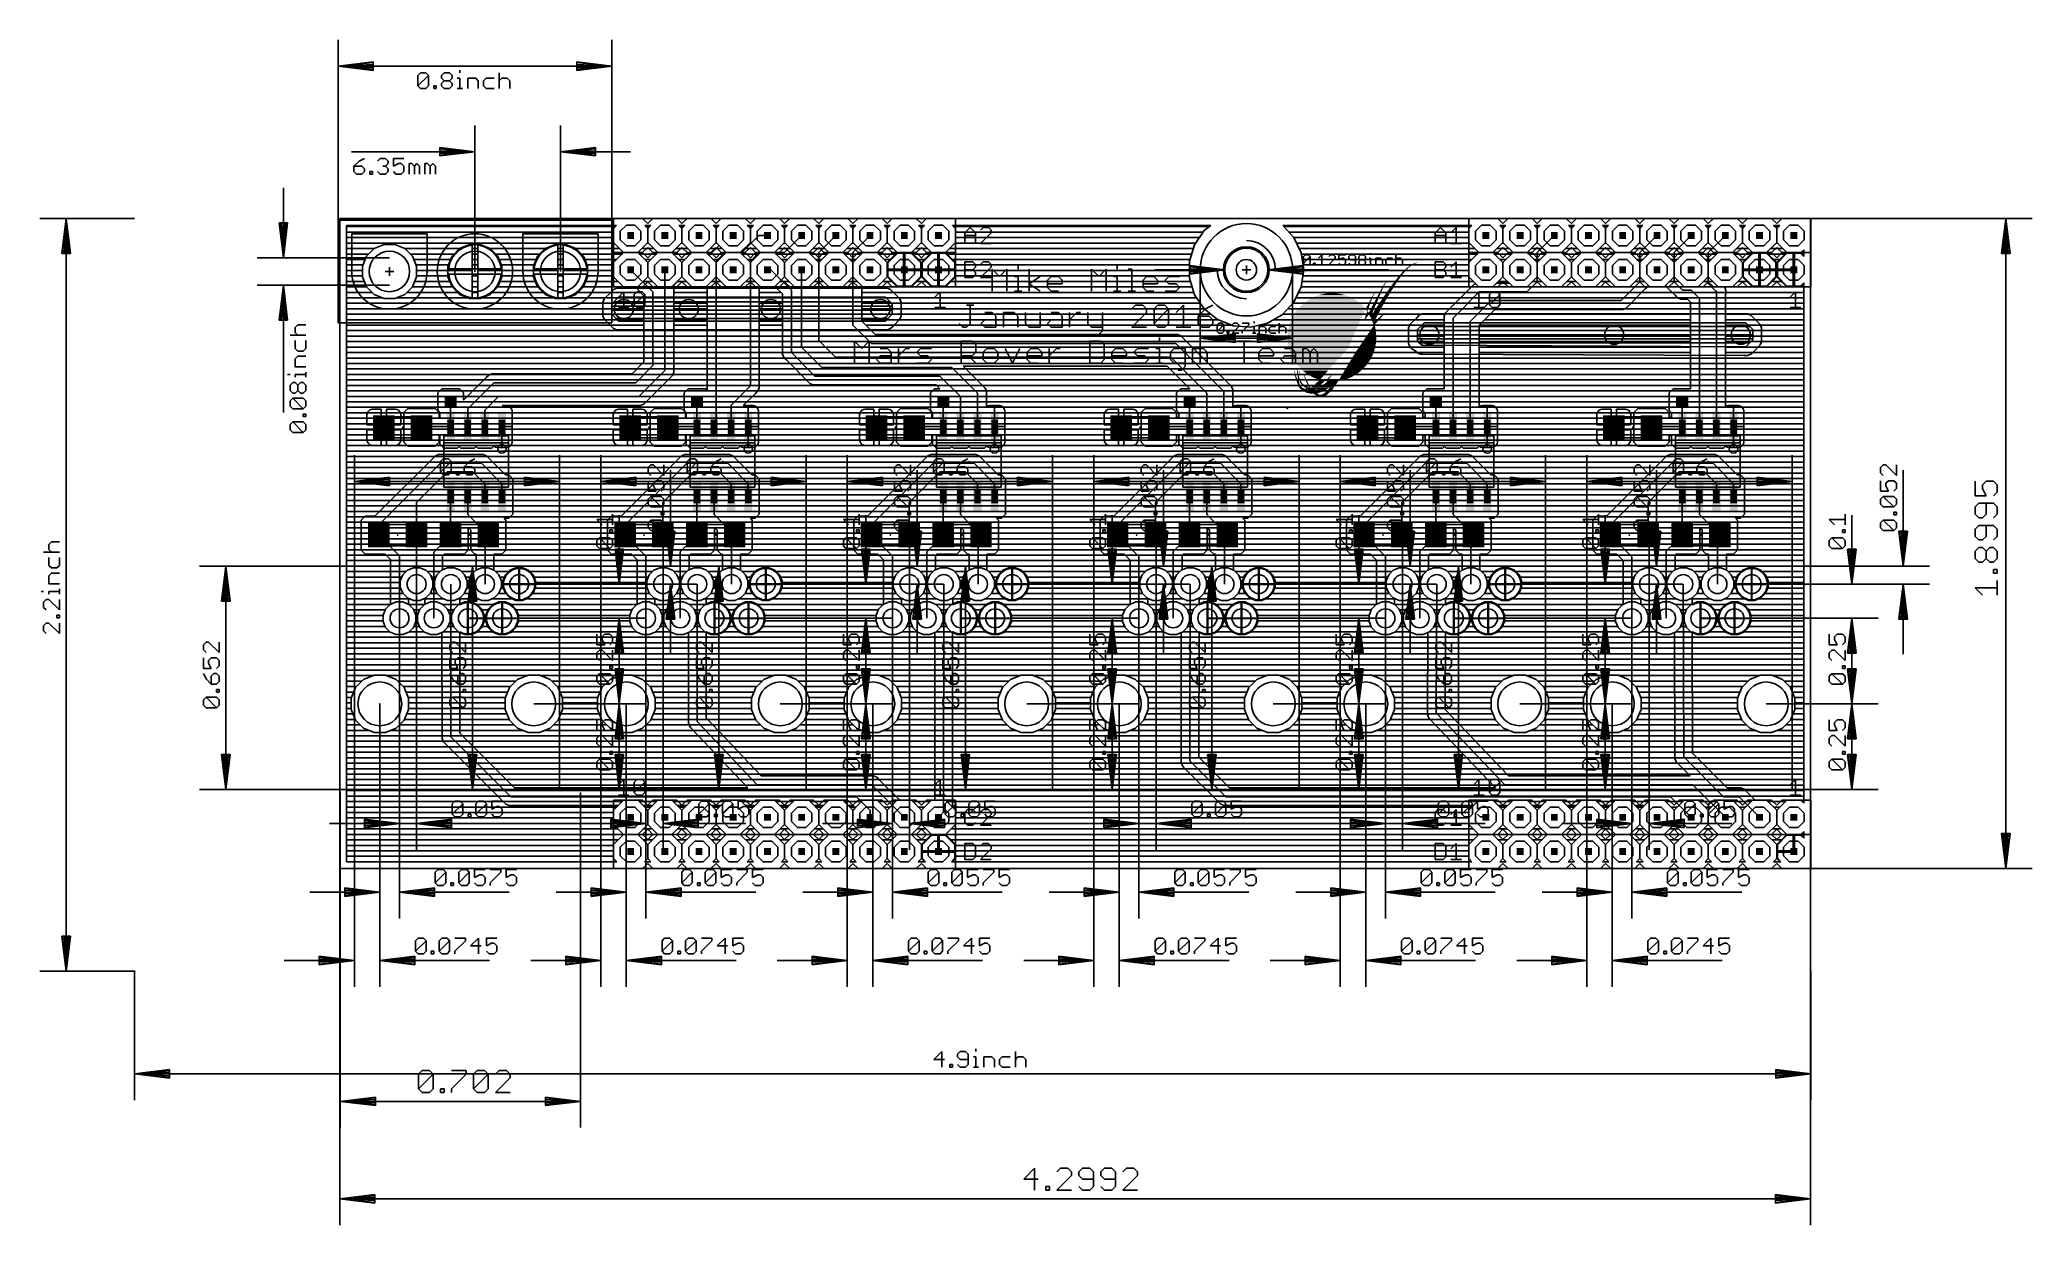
# Model space of a CAD drawing. Extents: x -0.28 to 5.55, y -0.74 to 2.72.
import ezdxf

# ---------------------------------------------------------------- set-up
doc = ezdxf.new("R2010")
doc.units = 0
for name, color, linetype in [('1', 22, 'CONTINUOUS'), ('16', 175, 'CONTINUOUS'), ('17', 82, 'CONTINUOUS'), ('18', 82, 'CONTINUOUS'), ('20', 2, 'CONTINUOUS'), ('21', 253, 'CONTINUOUS'), ('23', 7, 'CONTINUOUS'), ('47', 253, 'CONTINUOUS'), ('51', 253, 'CONTINUOUS')]:
    doc.layers.add(name, color=color, linetype=linetype)

# ---------------------------------------------------------------- blocks, each defined once
blk = doc.blocks.new('RECT')
blk.add_solid([(-0.5, -0.5), (0.5, -0.5), (-0.5, 0.5), (0.5, 0.5)])
blk = doc.blocks.new('ROUNDP')
blk.add_circle((0, 0), 0.5)
blk = doc.blocks.new('OCTAGONP')
blk.add_lwpolyline([(-0.5, -0.207107), (-0.5, 0.207107), (-0.207107, 0.5), (0.207107, 0.5), (0.5, 0.207107), (0.5, -0.207107), (0.207107, -0.5), (-0.207107, -0.5)], close=True)
blk = doc.blocks.new('ROUNDV')
blk.add_circle((0, 0), 0.5)
blk = doc.blocks.new('SQUAREV')
blk.add_solid([(-0.5, -0.5), (0.5, -0.5), (-0.5, 0.5), (0.5, 0.5)])

msp = doc.modelspace()

# ---------------------------------------------------------------- linework, layer by layer
at = {"layer": '1'}
for p, q in [((0.62, 0.32), (0.62, 2.179508)), ((0.62, 2.179508), (1.408797, 2.179508)), ((0.62, 2.176), (1.40529, 2.176)), ((0.62, 2.16), (1.4, 2.16)), ((1.408797, 2.179508), (1.4, 2.170711)), ((1.4, 2.170711), (1.4, 2.129289)), ((1.5, 2.170711), (1.491202, 2.179508)), ((1.491202, 2.179508), (1.508797, 2.179508)), ((1.49471, 2.176), (1.50529, 2.176)), ((1.508797, 2.179508), (1.5, 2.170711)), ((1.5, 2.129289), (1.5, 2.170711)), ((1.5, 2.170711), (1.5, 2.129289)), ((1.5, 2.16), (1.5, 2.16)), ((1.6, 2.170711), (1.591202, 2.179508)), ((1.591202, 2.179508), (1.608797, 2.179508)), ((1.59471, 2.176), (1.60529, 2.176)), ((1.608797, 2.179508), (1.6, 2.170711)), ((1.6, 2.129289), (1.6, 2.170711)), ((1.6, 2.170711), (1.6, 2.129289)), ((1.6, 2.16), (1.6, 2.16)), ((1.7, 2.170711), (1.691202, 2.179508)), ((1.691202, 2.179508), (1.708797, 2.179508)), ((1.69471, 2.176), (1.70529, 2.176)), ((1.708797, 2.179508), (1.7, 2.170711)), ((1.7, 2.129289), (1.7, 2.170711)), ((1.7, 2.170711), (1.7, 2.129289)), ((1.7, 2.16), (1.7, 2.16)), ((2.2, 2.170711), (2.191202, 2.179508)), ((2.191202, 2.179508), (2.208797, 2.179508)), ((2.19471, 2.176), (2.20529, 2.176)), ((2.208797, 2.179508), (2.2, 2.170711)), ((2.2, 2.129289), (2.2, 2.170711)), ((2.2, 2.170711), (2.2, 2.129289)), ((2.2, 2.16), (2.2, 2.16)), ((2.3, 2.170711), (2.291202, 2.179508)), ((2.291202, 2.179508), (2.308797, 2.179508)), ((2.29471, 2.176), (2.30529, 2.176)), ((2.308797, 2.179508), (2.3, 2.170711)), ((2.3, 2.129289), (2.3, 2.170711)), ((2.3, 2.170711), (2.3, 2.129289)), ((2.3, 2.16), (2.3, 2.16)), ((2.4, 2.170711), (2.391202, 2.179508)), ((2.391202, 2.179508), (3.145956, 2.179508)), ((2.39471, 2.176), (3.141558, 2.176)), ((2.4, 2.129289), (2.4, 2.170711)), ((2.4, 2.16), (3.123937, 2.16)), ((3.126847, 2.164269), (3.098637, 2.122892)), ((3.145956, 2.179508), (3.126847, 2.164269)), ((3.126847, 2.164269), (3.126847, 2.164269)), ((3.126847, 2.164269), (3.126847, 2.164269)), ((3.388808, 2.144638), (3.356453, 2.179508)), ((3.356453, 2.179508), (3.908797, 2.179508)), ((3.359708, 2.176), (3.90529, 2.176)), ((3.374554, 2.16), (3.9, 2.16)), ((3.908797, 2.179508), (3.9, 2.170711)), ((3.9, 2.170711), (3.9, 2.129289)), ((4, 2.170711), (3.991202, 2.179508)), ((3.991202, 2.179508), (4.008797, 2.179508)), ((3.99471, 2.176), (4.00529, 2.176)), ((4.008797, 2.179508), (4, 2.170711)), ((4, 2.129289), (4, 2.170711)), ((4, 2.170711), (4, 2.129289)), ((4, 2.16), (4, 2.16)), ((4.7, 2.170711), (4.691202, 2.179508)), ((4.691202, 2.179508), (4.708797, 2.179508)), ((4.69471, 2.176), (4.70529, 2.176)), ((4.708797, 2.179508), (4.7, 2.170711)), ((4.7, 2.129289), (4.7, 2.170711)), ((4.7, 2.170711), (4.7, 2.129289)), ((4.7, 2.16), (4.7, 2.16)), ((4.8, 2.170711), (4.791202, 2.179508)), ((4.791202, 2.179508), (4.808797, 2.179508)), ((4.79471, 2.176), (4.80529, 2.176)), ((4.808797, 2.179508), (4.8, 2.170711)), ((4.8, 2.129289), (4.8, 2.170711)), ((4.8, 2.170711), (4.8, 2.129289)), ((4.8, 2.16), (4.8, 2.16)), ((0.62, 2.144), (1.4, 2.144)), ((0.62, 2.128), (1.401289, 2.128)), ((0.62, 2.112), (0.700199, 2.112)), ((0.700219, 2.11202), (0.67798, 2.089781)), ((0.729275, 2.124055), (0.700219, 2.11202)), ((0.760725, 2.124055), (0.729275, 2.124055)), ((0.789781, 2.11202), (0.760725, 2.124055)), ((0.81202, 2.089781), (0.789781, 2.11202)), ((0.789801, 2.112), (0.956937, 2.112)), ((0.944085, 2.103057), (0.936943, 2.095915)), ((0.952099, 2.109206), (0.944085, 2.103057)), ((0.960846, 2.114257), (0.952099, 2.109206)), ((0.970178, 2.118122), (0.960846, 2.114257)), ((0.979935, 2.120737), (0.970178, 2.118122)), ((0.987, 2.121667), (0.979935, 2.120737)), ((0.987, 2.053), (0.987, 2.121667)), ((0.987, 2.112), (1.003, 2.112)), ((1.003, 2.121667), (1.003, 2.053)), ((1.010065, 2.120737), (1.003, 2.121667)), ((1.019822, 2.118122), (1.010065, 2.120737)), ((1.029154, 2.114257), (1.019822, 2.118122)), ((1.037901, 2.109206), (1.029154, 2.114257)), ((1.033063, 2.112), (1.200199, 2.112)), ((1.045915, 2.103057), (1.037901, 2.109206)), ((1.053057, 2.095915), (1.045915, 2.103057)), ((1.200219, 2.11202), (1.17798, 2.089781)), ((1.229275, 2.124055), (1.200219, 2.11202)), ((1.260725, 2.124055), (1.229275, 2.124055)), ((1.289781, 2.11202), (1.260725, 2.124055)), ((1.31202, 2.089781), (1.289781, 2.11202)), ((1.289801, 2.112), (1.417289, 2.112)), ((1.4, 2.129289), (1.429289, 2.1)), ((1.429289, 2.1), (1.4, 2.070711)), ((1.429289, 2.1), (1.470711, 2.1)), ((1.470711, 2.1), (1.429289, 2.1)), ((1.470711, 2.1), (1.5, 2.129289)), ((1.5, 2.070711), (1.470711, 2.1)), ((1.482711, 2.112), (1.517289, 2.112)), ((1.498711, 2.128), (1.501289, 2.128)), ((1.5, 2.144), (1.5, 2.144)), ((1.5, 2.129289), (1.529289, 2.1)), ((1.529289, 2.1), (1.5, 2.070711)), ((1.529289, 2.1), (1.570711, 2.1)), ((1.570711, 2.1), (1.529289, 2.1)), ((1.570711, 2.1), (1.6, 2.129289)), ((1.6, 2.070711), (1.570711, 2.1)), ((1.582711, 2.112), (1.617289, 2.112)), ((1.598711, 2.128), (1.601289, 2.128)), ((1.6, 2.144), (1.6, 2.144)), ((1.6, 2.129289), (1.629289, 2.1)), ((1.629289, 2.1), (1.6, 2.070711)), ((1.629289, 2.1), (1.670711, 2.1)), ((1.670711, 2.1), (1.629289, 2.1)), ((1.670711, 2.1), (1.7, 2.129289)), ((1.67947, 2.09124), (1.670711, 2.1)), ((1.685272, 2.097042), (1.67947, 2.09124)), ((1.682711, 2.112), (1.700231, 2.112)), ((1.702958, 2.114728), (1.685272, 2.097042)), ((1.685272, 2.097042), (1.685272, 2.097042)), ((1.698711, 2.128), (1.701289, 2.128)), ((1.7, 2.144), (1.7, 2.144)), ((1.7, 2.129289), (1.70876, 2.120529)), ((1.725, 2.1), (1.7, 2.075)), ((1.70876, 2.120529), (1.702958, 2.114728)), ((1.702958, 2.114728), (1.702958, 2.114728)), ((1.775, 2.1), (1.725, 2.1)), ((1.825, 2.15), (1.775, 2.1)), ((1.825, 2.1), (1.8, 2.075)), ((1.85, 2.15), (1.825, 2.15)), ((1.9, 2.1), (1.825, 2.1)), ((1.95, 2.15), (1.9, 2.1)), ((2.05, 2.15), (2, 2.1)), ((2, 1.8435), (2, 2.1)), ((2.15, 2.15), (2.1, 2.1)), ((2.1, 1.8885), (2.1, 2.1)), ((2.170711, 2.1), (2.136769, 2.1)), ((2.136769, 2.1), (2.136769, 2.1)), ((2.136769, 2.1), (2.170711, 2.1)), ((2.170711, 2.1), (2.2, 2.129289)), ((2.2, 2.070711), (2.170711, 2.1)), ((2.182711, 2.112), (2.217289, 2.112)), ((2.198711, 2.128), (2.201289, 2.128)), ((2.2, 2.144), (2.2, 2.144)), ((2.2, 2.129289), (2.229289, 2.1)), ((2.229289, 2.1), (2.2, 2.070711)), ((2.229289, 2.1), (2.270711, 2.1)), ((2.270711, 2.1), (2.229289, 2.1)), ((2.270711, 2.1), (2.3, 2.129289)), ((2.3, 2.070711), (2.270711, 2.1)), ((2.282711, 2.112), (2.317289, 2.112)), ((2.298711, 2.128), (2.301289, 2.128)), ((2.3, 2.144), (2.3, 2.144)), ((2.3, 2.129289), (2.329289, 2.1)), ((2.330118, 2.098), (2.302, 2.069882)), ((2.329289, 2.1), (2.370711, 2.1)), ((2.348, 2.098), (2.330118, 2.098)), ((2.348, 2.052001), (2.348, 2.098)), ((2.352, 2.098), (2.352, 2.052001)), ((2.369882, 2.098), (2.352, 2.098)), ((2.398, 2.069882), (2.369882, 2.098)), ((2.370711, 2.1), (2.4, 2.129289)), ((2.382711, 2.112), (3.095277, 2.112)), ((2.398711, 2.128), (3.102119, 2.128)), ((2.4, 2.144), (3.113028, 2.144)), ((3.098637, 2.122892), (3.083876, 2.075039)), ((3.098637, 2.122892), (3.098637, 2.122892)), ((3.410536, 2.099519), (3.388808, 2.144638)), ((3.388808, 2.144638), (3.388808, 2.144638)), ((3.389115, 2.144), (3.9, 2.144)), ((3.39682, 2.128), (3.901289, 2.128)), ((3.404526, 2.112), (3.917289, 2.112)), ((3.418, 2.05), (3.410536, 2.099519)), ((3.9, 2.129289), (3.929289, 2.1)), ((3.929289, 2.1), (3.9, 2.070711)), ((3.929289, 2.1), (3.970711, 2.1)), ((3.970711, 2.1), (3.929289, 2.1)), ((3.970711, 2.1), (4, 2.129289)), ((4, 2.070711), (3.970711, 2.1)), ((3.982711, 2.112), (4.017289, 2.112)), ((3.998711, 2.128), (4.001289, 2.128)), ((4, 2.144), (4, 2.144)), ((4, 2.129289), (4.029289, 2.1)), ((4.029289, 2.1), (4, 2.070711)), ((4.029289, 2.1), (4.070711, 2.1)), ((4.070711, 2.1), (4.029289, 2.1)), ((4.070711, 2.1), (4.074, 2.10329)), ((4.074, 2.09671), (4.070711, 2.1)), ((4.074, 2.10329), (4.074, 2.09671)), ((4.1, 2.1), (4.15, 2.15)), ((4.1, 2.015), (4.1, 2.1)), ((4.4, 2.1), (4.45, 2.15)), ((4.4, 2.015), (4.4, 2.1)), ((4.5, 2.1), (4.55, 2.15)), ((4.5, 2.015), (4.5, 2.1)), ((4.6, 2.1), (4.65, 2.15)), ((4.6, 2.01), (4.6, 2.1)), ((4.670711, 2.1), (4.636769, 2.1)), ((4.636769, 2.1), (4.636769, 2.1)), ((4.636769, 2.1), (4.670711, 2.1)), ((4.670711, 2.1), (4.7, 2.129289)), ((4.7, 2.070711), (4.670711, 2.1)), ((4.682711, 2.112), (4.717289, 2.112)), ((4.698711, 2.128), (4.701289, 2.128)), ((4.7, 2.144), (4.7, 2.144)), ((4.7, 2.129289), (4.729289, 2.1)), ((4.729289, 2.1), (4.7, 2.070711)), ((4.729289, 2.1), (4.770711, 2.1)), ((4.770711, 2.1), (4.729289, 2.1)), ((4.770711, 2.1), (4.8, 2.129289)), ((4.8, 2.070711), (4.770711, 2.1)), ((4.782711, 2.112), (4.817289, 2.112)), ((4.798711, 2.128), (4.801289, 2.128)), ((4.8, 2.144), (4.8, 2.144)), ((4.8, 2.129289), (4.829289, 2.1)), ((4.830118, 2.098), (4.802, 2.069882)), ((4.829289, 2.1), (4.870711, 2.1)), ((4.848, 2.098), (4.830118, 2.098)), ((4.848, 2.052001), (4.848, 2.098)), ((4.869882, 2.098), (4.852, 2.098)), ((4.852, 2.098), (4.852, 2.052001)), ((4.879213, 2.088669), (4.869882, 2.098)), ((4.870711, 2.1), (4.879213, 2.108502)), ((4.879213, 2.108502), (4.879213, 2.088669)), ((0.62, 2.096), (0.684199, 2.096)), ((0.62, 2.08), (0.673929, 2.08)), ((0.62, 2.064), (0.667301, 2.064)), ((0.62, 2.048), (0.665945, 2.048)), ((0.67798, 2.089781), (0.665945, 2.060725)), ((0.665945, 2.060725), (0.665945, 2.029275)), ((0.805801, 2.096), (0.937028, 2.096)), ((0.824055, 2.060725), (0.81202, 2.089781)), ((0.816071, 2.08), (0.926232, 2.08)), ((0.822699, 2.064), (0.920318, 2.064)), ((0.824055, 2.029275), (0.824055, 2.060725)), ((0.824055, 2.048), (0.986999, 2.048)), ((0.919263, 2.060065), (0.918333, 2.053)), ((0.918333, 2.053), (0.986999, 2.053)), ((0.921878, 2.069822), (0.919263, 2.060065)), ((0.925743, 2.079154), (0.921878, 2.069822)), ((0.930794, 2.087901), (0.925743, 2.079154)), ((0.936943, 2.095915), (0.930794, 2.087901)), ((0.986999, 2.053), (0.986999, 2.037)), ((0.987, 2.096), (1.003, 2.096)), ((0.987, 2.08), (1.003, 2.08)), ((0.987, 2.064), (1.003, 2.064)), ((1.003, 2.053), (0.987, 2.053)), ((1.003, 2.037), (1.003, 2.053)), ((1.003, 2.053), (1.071667, 2.053)), ((1.003, 2.048), (1.165945, 2.048)), ((1.052972, 2.096), (1.184199, 2.096)), ((1.059206, 2.087901), (1.053057, 2.095915)), ((1.064257, 2.079154), (1.059206, 2.087901)), ((1.063768, 2.08), (1.173929, 2.08)), ((1.068122, 2.069822), (1.064257, 2.079154)), ((1.070737, 2.060065), (1.068122, 2.069822)), ((1.069682, 2.064), (1.167301, 2.064)), ((1.071667, 2.053), (1.070737, 2.060065)), ((1.17798, 2.089781), (1.165945, 2.060725)), ((1.165945, 2.060725), (1.165945, 2.029275)), ((1.305801, 2.096), (1.425289, 2.096)), ((1.324055, 2.060725), (1.31202, 2.089781)), ((1.316071, 2.08), (1.409289, 2.08)), ((1.322699, 2.064), (1.4, 2.064)), ((1.324055, 2.029275), (1.324055, 2.060725)), ((1.324055, 2.048), (1.4, 2.048)), ((1.4, 2.070711), (1.4, 2.029289)), ((1.515, 1.985), (1.45, 2.05)), ((1.47471, 2.096), (1.525289, 2.096)), ((1.49071, 2.08), (1.509289, 2.08)), ((1.5, 2.070711), (1.5, 2.036769)), ((1.5, 2.036769), (1.5, 2.070711)), ((1.5, 2.064), (1.5, 2.064)), ((1.5, 2.048), (1.5, 2.048)), ((1.55, 1.7555), (1.55, 2.05)), ((1.57471, 2.096), (1.625289, 2.096)), ((1.59071, 2.08), (1.609289, 2.08)), ((1.6, 2.070711), (1.6, 2.029289)), ((1.6, 2.029289), (1.6, 2.070711)), ((1.6, 2.064), (1.6, 2.064)), ((1.6, 2.048), (1.6, 2.048)), ((1.67471, 2.096), (1.684231, 2.096)), ((1.7, 1.598), (1.7, 2.075)), ((1.8, 1.7105), (1.8, 2.075)), ((1.85, 2.05), (1.86, 2.05)), ((1.86, 2.05), (1.92, 1.99)), ((1.95, 1.8235), (1.95, 2.05)), ((2.17471, 2.096), (2.225289, 2.096)), ((2.19071, 2.08), (2.209289, 2.08)), ((2.2, 2.029289), (2.2, 2.070711)), ((2.2, 2.070711), (2.2, 2.029289)), ((2.2, 2.064), (2.2, 2.064)), ((2.2, 2.048), (2.2, 2.048)), ((2.27471, 2.096), (2.328118, 2.096)), ((2.29071, 2.08), (2.312118, 2.08)), ((2.3, 2.029289), (2.3, 2.070711)), ((2.3, 2.064), (2.302, 2.064)), ((2.3, 2.048), (2.347999, 2.048)), ((2.302, 2.069882), (2.302, 2.052)), ((2.302, 2.052), (2.347999, 2.052)), ((2.347999, 2.048), (2.302, 2.048)), ((2.302, 2.048), (2.302, 2.030118)), ((2.347999, 2.052), (2.347999, 2.048)), ((2.348, 2.096), (2.352, 2.096)), ((2.348, 2.08), (2.352, 2.08)), ((2.348, 2.064), (2.352, 2.064)), ((2.352, 2.052001), (2.348, 2.052001)), ((2.348, 2.002), (2.348, 2.047999)), ((2.348, 2.047999), (2.352, 2.047999)), ((2.352, 2.047999), (2.352, 2.002)), ((2.352001, 2.048), (2.352001, 2.052)), ((2.352001, 2.052), (2.398, 2.052)), ((2.398, 2.048), (2.352001, 2.048)), ((2.352001, 2.048), (3.083876, 2.048)), ((2.371882, 2.096), (3.090342, 2.096)), ((2.387882, 2.08), (3.085407, 2.08)), ((2.398, 2.052), (2.398, 2.069882)), ((2.398, 2.064), (3.083876, 2.064)), ((2.398, 2.030118), (2.398, 2.048)), ((3.083876, 2.075039), (3.083876, 2.024961)), ((3.410536, 2.000481), (3.418, 2.05)), ((3.411067, 2.096), (3.925289, 2.096)), ((3.413478, 2.08), (3.909289, 2.08)), ((3.41589, 2.064), (3.9, 2.064)), ((3.417698, 2.048), (3.9, 2.048)), ((3.9, 2.070711), (3.9, 2.029289)), ((3.97471, 2.096), (4.025289, 2.096)), ((3.99071, 2.08), (4.009289, 2.08)), ((4, 2.070711), (4, 2.029289)), ((4, 2.029289), (4, 2.070711)), ((4, 2.064), (4, 2.064)), ((4, 2.048), (4, 2.048)), ((4.67471, 2.096), (4.725289, 2.096)), ((4.69071, 2.08), (4.709289, 2.08)), ((4.7, 2.029289), (4.7, 2.070711)), ((4.7, 2.070711), (4.7, 2.029289)), ((4.7, 2.064), (4.7, 2.064)), ((4.7, 2.048), (4.7, 2.048)), ((4.77471, 2.096), (4.828118, 2.096)), ((4.79071, 2.08), (4.812118, 2.08)), ((4.8, 2.029289), (4.8, 2.070711)), ((4.8, 2.064), (4.802, 2.064)), ((4.8, 2.048), (4.847999, 2.048)), ((4.802, 2.069882), (4.802, 2.052)), ((4.802, 2.052), (4.847999, 2.052)), ((4.847999, 2.048), (4.802, 2.048)), ((4.802, 2.048), (4.802, 2.030118)), ((4.847999, 2.052), (4.847999, 2.048)), ((4.848, 2.096), (4.852, 2.096)), ((4.848, 2.08), (4.852, 2.08)), ((4.848, 2.064), (4.852, 2.064)), ((4.852, 2.052001), (4.848, 2.052001)), ((4.848, 2.002), (4.848, 2.047999)), ((4.848, 2.047999), (4.852, 2.047999)), ((4.852, 2.047999), (4.852, 2.002)), ((4.871882, 2.096), (4.879213, 2.096)), ((0.62, 2.032), (0.665945, 2.032)), ((0.62, 2.016), (0.671444, 2.016)), ((0.62, 2), (0.678199, 2)), ((0.62, 1.984), (0.694199, 1.984)), ((0.665945, 2.029275), (0.67798, 2.000219)), ((0.67798, 2.000219), (0.700219, 1.97798)), ((0.789781, 1.97798), (0.81202, 2.000219)), ((0.795801, 1.984), (0.94792, 1.984)), ((0.811801, 2), (0.932404, 2)), ((0.81202, 2.000219), (0.824055, 2.029275)), ((0.818556, 2.016), (0.923608, 2.016)), ((0.824055, 2.032), (0.918991, 2.032)), ((0.986999, 2.037), (0.918333, 2.037)), ((0.918333, 2.037), (0.919263, 2.029935)), ((0.919263, 2.029935), (0.921878, 2.020178)), ((0.921878, 2.020178), (0.925743, 2.010846)), ((0.925743, 2.010846), (0.930794, 2.002099)), ((0.930794, 2.002099), (0.936943, 1.994085)), ((0.936943, 1.994085), (0.944085, 1.986943)), ((0.944085, 1.986943), (0.952099, 1.980794)), ((0.952099, 1.980794), (0.960846, 1.975743)), ((0.987, 1.968333), (0.987, 2.036999)), ((0.987, 2.036999), (1.003, 2.036999)), ((0.987, 2.032), (1.003, 2.032)), ((0.987, 2.016), (1.003, 2.016)), ((0.987, 2), (1.003, 2)), ((0.987, 1.984), (1.003, 1.984)), ((1.071667, 2.037), (1.003, 2.037)), ((1.003, 2.036999), (1.003, 1.968333)), ((1.029154, 1.975743), (1.037901, 1.980794)), ((1.037901, 1.980794), (1.045915, 1.986943)), ((1.04208, 1.984), (1.194199, 1.984)), ((1.045915, 1.986943), (1.053057, 1.994085)), ((1.053057, 1.994085), (1.059206, 2.002099)), ((1.057596, 2), (1.178199, 2)), ((1.059206, 2.002099), (1.064257, 2.010846)), ((1.064257, 2.010846), (1.068122, 2.020178)), ((1.066391, 2.016), (1.171444, 2.016)), ((1.068122, 2.020178), (1.070737, 2.029935)), ((1.070737, 2.029935), (1.071667, 2.037)), ((1.071008, 2.032), (1.165945, 2.032)), ((1.165945, 2.029275), (1.17798, 2.000219)), ((1.17798, 2.000219), (1.200219, 1.97798)), ((1.289781, 1.97798), (1.31202, 2.000219)), ((1.295801, 1.984), (1.47923, 1.984)), ((1.311801, 2), (1.429289, 2)), ((1.31202, 2.000219), (1.324055, 2.029275)), ((1.318556, 2.016), (1.413289, 2.016)), ((1.324055, 2.032), (1.4, 2.032)), ((1.4, 2.029289), (1.429289, 2)), ((1.429289, 2), (1.46323, 2)), ((1.46323, 2), (1.489, 1.97423)), ((1.5, 2.036769), (1.5, 2.036769)), ((1.515, 1.77), (1.515, 1.985)), ((1.576, 2.005289), (1.6, 2.029289)), ((1.576, 1.750328), (1.576, 2.005289)), ((1.576, 2), (1.629289, 2)), ((1.576, 1.984), (1.674, 1.984)), ((1.586711, 2.016), (1.613289, 2.016)), ((1.6, 2.032), (1.6, 2.032)), ((1.6, 2.029289), (1.629289, 2)), ((1.629289, 2), (1.670711, 2)), ((1.670711, 2), (1.674, 2.00329)), ((1.670711, 2), (1.674, 2)), ((1.674, 2.00329), (1.674, 1.698469)), ((1.826, 1.705328), (1.826, 2.00329)), ((1.826, 2.00329), (1.829289, 2)), ((1.826, 2), (1.829289, 2)), ((1.826, 1.984), (1.88923, 1.984)), ((1.829289, 2), (1.870711, 2)), ((1.870711, 2), (1.87197, 2.00126)), ((1.870711, 2), (1.87323, 2)), ((1.87197, 2.00126), (1.894, 1.97923)), ((1.92, 1.8085), (1.92, 1.99)), ((2.126, 1.899269), (2.126, 2.00329)), ((2.126, 2.00329), (2.129289, 2)), ((2.126, 2), (2.129289, 2)), ((2.126, 1.984), (3.096511, 1.984)), ((2.129289, 2), (2.170711, 2)), ((2.170711, 2), (2.2, 2.029289)), ((2.170711, 2), (2.229289, 2)), ((2.186711, 2.016), (2.213289, 2.016)), ((2.2, 2.032), (2.2, 2.032)), ((2.2, 2.029289), (2.229289, 2)), ((2.229289, 2), (2.270711, 2)), ((2.270711, 2), (2.3, 2.029289)), ((2.270711, 2), (3.091576, 2)), ((2.286711, 2.016), (2.316118, 2.016)), ((2.3, 2.032), (2.302, 2.032)), ((2.302, 2.030118), (2.330118, 2.002)), ((2.330118, 2.002), (2.348, 2.002)), ((2.348, 2.032), (2.352, 2.032)), ((2.348, 2.016), (2.352, 2.016)), ((2.352, 2.002), (2.369882, 2.002)), ((2.369882, 2.002), (2.398, 2.030118)), ((2.383882, 2.016), (3.08664, 2.016)), ((2.398, 2.032), (3.083876, 2.032)), ((3.083876, 2.024961), (3.098637, 1.977108)), ((3.388808, 1.955362), (3.410536, 2.000481)), ((3.402599, 1.984), (3.892231, 1.984)), ((3.410305, 2), (3.908231, 2)), ((3.410536, 2.000481), (3.410536, 2.000481)), ((3.412875, 2.016), (3.913289, 2.016)), ((3.415287, 2.032), (3.9, 2.032)), ((3.907958, 1.999728), (3.839272, 1.931042)), ((3.854, 1.909), (3.93, 1.985)), ((3.9, 2.029289), (3.920205, 2.009085)), ((3.915272, 2.007042), (3.907958, 1.999728)), ((3.920205, 2.009085), (3.915272, 2.007042)), ((3.93, 1.985), (4.07, 1.985)), ((3.98171, 2.011), (4, 2.029289)), ((4.01829, 2.011), (3.98171, 2.011)), ((3.98671, 2.016), (4.013289, 2.016)), ((4, 2.032), (4, 2.032)), ((4, 2.029289), (4.01829, 2.011)), ((4.07, 1.985), (4.1, 2.015)), ((4.345, 1.96), (4.4, 2.015)), ((4.359728, 1.937958), (4.414728, 1.992958)), ((4.405769, 1.984), (4.49423, 1.984)), ((4.414728, 1.992958), (4.422042, 2.000272)), ((4.421769, 2), (4.429289, 2)), ((4.422042, 2.000272), (4.424085, 2.005205)), ((4.424085, 2.005205), (4.429289, 2)), ((4.429289, 2), (4.470711, 2)), ((4.470711, 2), (4.475915, 2.005205)), ((4.470711, 2), (4.47823, 2)), ((4.475915, 2.005205), (4.477958, 2.000272)), ((4.477958, 2.000272), (4.502958, 1.975272)), ((4.5, 2.015), (4.525, 1.99)), ((4.525, 1.99), (4.55, 1.99)), ((4.55, 1.99), (4.575, 1.965)), ((4.6225, 1.9875), (4.6, 2.01)), ((4.624, 1.986), (4.6225, 1.9875)), ((4.625, 1.985), (4.624, 1.986)), ((4.624, 1.591862), (4.624, 1.986)), ((4.647042, 1.999728), (4.646769, 2)), ((4.646769, 2), (4.670711, 2)), ((4.651, 1.990172), (4.647042, 1.999728)), ((4.651, 1.979828), (4.651, 1.990172)), ((4.651, 1.984), (4.879213, 1.984)), ((4.670711, 2), (4.7, 2.029289)), ((4.670711, 2), (4.729289, 2)), ((4.686711, 2.016), (4.713289, 2.016)), ((4.7, 2.032), (4.7, 2.032)), ((4.7, 2.029289), (4.729289, 2)), ((4.729289, 2), (4.770711, 2)), ((4.770711, 2), (4.8, 2.029289)), ((4.770711, 2), (4.879213, 2)), ((4.786711, 2.016), (4.816118, 2.016)), ((4.8, 2.032), (4.802, 2.032)), ((4.802, 2.030118), (4.830118, 2.002)), ((4.830118, 2.002), (4.848, 2.002)), ((4.848, 2.032), (4.852, 2.032)), ((4.848, 2.016), (4.852, 2.016)), ((4.852, 2.002), (4.869882, 2.002)), ((4.869882, 2.002), (4.879213, 2.011331)), ((4.879213, 2.011331), (4.879213, 0.491498)), ((0.62, 1.968), (0.724313, 1.968)), ((0.62, 1.952), (1.489, 1.952)), ((0.62, 1.936), (1.489, 1.936)), ((0.700219, 1.97798), (0.729275, 1.965945)), ((0.729275, 1.965945), (0.760725, 1.965945)), ((0.760725, 1.965945), (0.789781, 1.97798)), ((0.765686, 1.968), (1.224313, 1.968)), ((0.960846, 1.975743), (0.970178, 1.971878)), ((0.970178, 1.971878), (0.979935, 1.969263)), ((0.979935, 1.969263), (0.987, 1.968333)), ((1.003, 1.968333), (1.010065, 1.969263)), ((1.010065, 1.969263), (1.019822, 1.971878)), ((1.019822, 1.971878), (1.029154, 1.975743)), ((1.200219, 1.97798), (1.229275, 1.965945)), ((1.229275, 1.965945), (1.260725, 1.965945)), ((1.260725, 1.965945), (1.289781, 1.97798)), ((1.265686, 1.968), (1.489, 1.968)), ((1.489, 1.97423), (1.489, 1.780769)), ((1.576, 1.968), (1.674, 1.968)), ((1.576, 1.952), (1.674, 1.952)), ((1.576, 1.936), (1.674, 1.936)), ((1.826, 1.968), (1.894, 1.968)), ((1.826, 1.952), (1.894, 1.952)), ((1.826, 1.936), (1.894, 1.936)), ((1.894, 1.97923), (1.894, 1.803328)), ((2.126, 1.968), (3.104846, 1.968)), ((2.126, 1.952), (3.115755, 1.952)), ((2.126, 1.936), (3.126664, 1.936)), ((3.098637, 1.977108), (3.098637, 1.977107)), ((3.098637, 1.977107), (3.126847, 1.935731)), ((3.126847, 1.935731), (3.126847, 1.935731)), ((3.126847, 1.935731), (3.126847, 1.935731)), ((3.126847, 1.935731), (3.166, 1.904508)), ((3.354746, 1.918652), (3.388808, 1.955362)), ((3.370843, 1.936), (3.844231, 1.936)), ((3.385688, 1.952), (3.860231, 1.952)), ((3.388808, 1.955362), (3.388808, 1.955362)), ((3.394894, 1.968), (3.876231, 1.968)), ((3.831958, 1.923728), (3.828, 1.914172)), ((3.839272, 1.931042), (3.831958, 1.923728)), ((3.904, 1.899), (3.965, 1.96)), ((3.93, 1.88823), (3.975769, 1.934)), ((3.965, 1.96), (4.345, 1.96)), ((3.975769, 1.934), (4.350172, 1.934)), ((4.350172, 1.934), (4.359728, 1.937958)), ((4.355, 1.936), (4.548, 1.936)), ((4.373769, 1.952), (4.548, 1.952)), ((4.389769, 1.968), (4.51023, 1.968)), ((4.502958, 1.975272), (4.510272, 1.967958)), ((4.510272, 1.967958), (4.519828, 1.964)), ((4.519828, 1.964), (4.53923, 1.964)), ((4.53923, 1.964), (4.548, 1.95523)), ((4.548, 1.95523), (4.548, 1.702342)), ((4.574, 1.964), (4.575, 1.965)), ((4.574, 1.591862), (4.574, 1.964)), ((4.65, 1.977414), (4.651, 1.979828)), ((4.65, 1.649264), (4.65, 1.977414)), ((4.65, 1.968), (4.879213, 1.968)), ((4.65, 1.952), (4.879213, 1.952)), ((4.65, 1.936), (4.879213, 1.936)), ((0.62, 1.92), (1.489, 1.92)), ((0.62, 1.904), (1.489, 1.904)), ((0.62, 1.888), (1.489, 1.888)), ((0.62, 1.872), (1.489, 1.872)), ((1.576, 1.92), (1.674, 1.92)), ((1.576, 1.904), (1.674, 1.904)), ((1.576, 1.888), (1.674, 1.888)), ((1.576, 1.872), (1.674, 1.872)), ((1.826, 1.92), (1.894, 1.92)), ((1.826, 1.904), (1.894, 1.904)), ((1.826, 1.888), (1.894, 1.888)), ((1.826, 1.872), (1.894, 1.872)), ((2.154, 1.8345), (2.1, 1.8885)), ((2.126, 1.92), (3.146573, 1.92)), ((2.126, 1.904), (3.167294, 1.904)), ((2.164769, 1.8605), (2.126, 1.899269)), ((2.137269, 1.888), (3.208061, 1.888)), ((2.153269, 1.872), (3.828, 1.872)), ((3.166, 1.904508), (3.166, 1.904508)), ((3.166, 1.904508), (3.212616, 1.886212)), ((3.212616, 1.886212), (3.212617, 1.886212)), ((3.212617, 1.886212), (3.262555, 1.88247)), ((3.262555, 1.88247), (3.311377, 1.893613)), ((3.262555, 1.88247), (3.262555, 1.88247)), ((3.286784, 1.888), (3.828, 1.888)), ((3.311377, 1.893613), (3.354746, 1.918652)), ((3.311377, 1.893613), (3.311377, 1.893613)), ((3.329368, 1.904), (3.828, 1.904)), ((3.354746, 1.918652), (3.354746, 1.918652)), ((3.355997, 1.92), (3.830414, 1.92)), ((3.828, 1.914172), (3.828, 1.702342)), ((3.854, 1.591862), (3.854, 1.909)), ((3.904, 1.591862), (3.904, 1.899)), ((3.93, 1.649265), (3.93, 1.88823)), ((3.93, 1.888), (4.548, 1.888)), ((3.93, 1.872), (4.548, 1.872)), ((3.945769, 1.904), (4.548, 1.904)), ((3.961769, 1.92), (4.548, 1.92)), ((4.65, 1.92), (4.879213, 1.92)), ((4.65, 1.904), (4.879213, 1.904)), ((4.65, 1.888), (4.879213, 1.888)), ((4.65, 1.872), (4.879213, 1.872)), ((0.62, 1.856), (1.489, 1.856)), ((0.62, 1.84), (1.489, 1.84)), ((0.62, 1.824), (1.489, 1.824)), ((0.62, 1.808), (1.489, 1.808)), ((1.576, 1.856), (1.674, 1.856)), ((1.576, 1.84), (1.674, 1.84)), ((1.576, 1.824), (1.674, 1.824)), ((1.576, 1.808), (1.674, 1.808)), ((1.826, 1.856), (1.894, 1.856)), ((1.826, 1.84), (1.894, 1.84)), ((1.826, 1.824), (1.894, 1.824)), ((1.826, 1.808), (1.894, 1.808)), ((1.989, 1.7395), (1.92, 1.8085)), ((2.009, 1.7645), (1.95, 1.8235)), ((2.049, 1.7945), (2, 1.8435)), ((3.044, 1.8345), (2.154, 1.8345)), ((3.049172, 1.8605), (2.164769, 1.8605)), ((3.184, 1.6945), (3.044, 1.8345)), ((3.058728, 1.856542), (3.049172, 1.8605)), ((3.066042, 1.849228), (3.058728, 1.856542)), ((3.059269, 1.856), (3.828, 1.856)), ((3.206042, 1.709228), (3.066042, 1.849228)), ((3.075269, 1.84), (3.828, 1.84)), ((3.091269, 1.824), (3.828, 1.824)), ((3.107269, 1.808), (3.828, 1.808)), ((3.93, 1.856), (4.548, 1.856)), ((3.93, 1.84), (4.548, 1.84)), ((3.93, 1.824), (4.548, 1.824)), ((3.93, 1.808), (4.548, 1.808)), ((4.65, 1.856), (4.879213, 1.856)), ((4.65, 1.84), (4.879213, 1.84)), ((4.65, 1.824), (4.879213, 1.824)), ((4.65, 1.808), (4.879213, 1.808)), ((0.62, 1.792), (1.489, 1.792)), ((0.62, 1.776), (1.484231, 1.776)), ((0.62, 1.76), (1.468231, 1.76)), ((1.489, 1.780769), (1.45423, 1.746)), ((1.465, 1.72), (1.515, 1.77)), ((1.474, 1.6795), (1.55, 1.7555)), ((1.572042, 1.740772), (1.576, 1.750328)), ((1.576, 1.792), (1.674, 1.792)), ((1.576, 1.776), (1.674, 1.776)), ((1.576, 1.76), (1.674, 1.76)), ((1.826, 1.792), (1.89973, 1.792)), ((1.826, 1.776), (1.91573, 1.776)), ((1.826, 1.76), (1.93173, 1.76)), ((1.894, 1.803328), (1.897958, 1.793772)), ((1.897958, 1.793772), (1.905272, 1.786458)), ((1.905272, 1.786458), (1.974272, 1.717458)), ((2.009, 1.7645), (2.389, 1.7645)), ((2.049, 1.7945), (3.029, 1.7945)), ((2.464, 1.6895), (2.389, 1.7645)), ((2.478728, 1.711542), (2.421769, 1.7685)), ((2.421769, 1.7685), (3.01823, 1.7685)), ((2.430269, 1.76), (3.02673, 1.76)), ((3.01823, 1.7685), (3.084388, 1.702342)), ((3.029, 1.7945), (3.134, 1.6895)), ((3.123269, 1.792), (3.828, 1.792)), ((3.139269, 1.776), (3.828, 1.776)), ((3.155269, 1.76), (3.828, 1.76)), ((3.93, 1.792), (4.548, 1.792)), ((3.93, 1.776), (4.548, 1.776)), ((3.93, 1.76), (4.548, 1.76)), ((4.65, 1.792), (4.879213, 1.792)), ((4.65, 1.776), (4.879213, 1.776)), ((4.65, 1.76), (4.879213, 1.76)), ((0.62, 1.744), (1.04, 1.744)), ((0.62, 1.728), (1.021231, 1.728)), ((0.62, 1.712), (1.005231, 1.712)), ((0.62, 1.696), (0.891531, 1.696)), ((0.897873, 1.702342), (0.886157, 1.690627)), ((0.886157, 1.690627), (0.886157, 1.638373)), ((0.950127, 1.702342), (0.897873, 1.702342)), ((0.961842, 1.690627), (0.950127, 1.702342)), ((0.956469, 1.696), (0.989231, 1.696)), ((1.027958, 1.734728), (0.961842, 1.668612)), ((0.961842, 1.668612), (0.961842, 1.690627)), ((0.974, 1.644), (1.05, 1.72)), ((1.035272, 1.742042), (1.027958, 1.734728)), ((1.044828, 1.746), (1.035272, 1.742042)), ((1.45423, 1.746), (1.044828, 1.746)), ((1.05, 1.72), (1.465, 1.72)), ((1.488728, 1.657458), (1.564728, 1.733458)), ((1.527269, 1.696), (1.611531, 1.696)), ((1.543269, 1.712), (1.674, 1.712)), ((1.559269, 1.728), (1.674, 1.728)), ((1.564728, 1.733458), (1.572042, 1.740772)), ((1.573379, 1.744), (1.674, 1.744)), ((1.617873, 1.702342), (1.606157, 1.690627)), ((1.606157, 1.690627), (1.606157, 1.638373)), ((1.670127, 1.702342), (1.617873, 1.702342)), ((1.674, 1.698469), (1.670127, 1.702342)), ((1.744, 1.6545), (1.8, 1.7105)), ((1.814728, 1.688458), (1.822042, 1.695772)), ((1.822042, 1.695772), (1.826, 1.705328)), ((1.822136, 1.696), (2.331531, 1.696)), ((1.826, 1.744), (1.94773, 1.744)), ((1.826, 1.728), (1.96373, 1.728)), ((1.826, 1.712), (2.34473, 1.712)), ((1.974272, 1.717458), (1.983828, 1.7135)), ((1.983828, 1.7135), (2.34323, 1.7135)), ((1.989, 1.7395), (2.354, 1.7395)), ((2.337873, 1.702342), (2.326157, 1.690627)), ((2.326157, 1.690627), (2.326157, 1.638373)), ((2.354388, 1.702342), (2.337873, 1.702342)), ((2.34323, 1.7135), (2.354388, 1.702342)), ((2.354, 1.7395), (2.414, 1.6795)), ((2.446269, 1.744), (3.04273, 1.744)), ((2.462269, 1.728), (3.05873, 1.728)), ((2.464, 1.6895), (2.464, 1.591862)), ((2.478269, 1.712), (3.07473, 1.712)), ((2.486042, 1.704228), (2.478728, 1.711542)), ((2.49, 1.694672), (2.486042, 1.704228)), ((2.48945, 1.696), (3.051531, 1.696)), ((2.49, 1.649265), (2.49, 1.694672)), ((3.057873, 1.702342), (3.046157, 1.690627)), ((3.046157, 1.690627), (3.046157, 1.638373)), ((3.084388, 1.702342), (3.057873, 1.702342)), ((3.134, 1.6895), (3.134, 1.591862)), ((3.171269, 1.744), (3.828, 1.744)), ((3.184, 1.6945), (3.184, 1.591862)), ((3.187269, 1.728), (3.828, 1.728)), ((3.203269, 1.712), (3.828, 1.712)), ((3.21, 1.699672), (3.206042, 1.709228)), ((3.21, 1.649265), (3.21, 1.699672)), ((3.21, 1.696), (3.771531, 1.696)), ((3.777873, 1.702342), (3.766157, 1.690627)), ((3.766157, 1.690627), (3.766157, 1.638373)), ((3.828, 1.702342), (3.777873, 1.702342)), ((3.93, 1.744), (4.548, 1.744)), ((3.93, 1.728), (4.548, 1.728)), ((3.93, 1.712), (4.548, 1.712)), ((3.93, 1.696), (4.491531, 1.696)), ((4.497873, 1.702342), (4.486157, 1.690627)), ((4.486157, 1.690627), (4.486157, 1.638373)), ((4.548, 1.702342), (4.497873, 1.702342)), ((4.65, 1.744), (4.879213, 1.744)), ((4.65, 1.728), (4.879213, 1.728)), ((4.65, 1.712), (4.879213, 1.712)), ((4.65, 1.696), (4.879213, 1.696)), ((0.62, 1.68), (0.886157, 1.68)), ((0.62, 1.664), (0.886157, 1.664)), ((0.62, 1.648), (0.886157, 1.648)), ((0.62, 1.632), (0.680681, 1.632)), ((0.680612, 1.631881), (0.679386, 1.627303)), ((0.682982, 1.635985), (0.680612, 1.631881)), ((0.686334, 1.639337), (0.682982, 1.635985)), ((0.690438, 1.641706), (0.686334, 1.639337)), ((0.695016, 1.642933), (0.690438, 1.641706)), ((0.721134, 1.642933), (0.695016, 1.642933)), ((0.721134, 1.597249), (0.721134, 1.642933)), ((0.721134, 1.632), (0.73663, 1.632)), ((0.762748, 1.642933), (0.73663, 1.642933)), ((0.73663, 1.642933), (0.73663, 1.597249)), ((0.767326, 1.641706), (0.762748, 1.642933)), ((0.77143, 1.639337), (0.767326, 1.641706)), ((0.774781, 1.635985), (0.77143, 1.639337)), ((0.777151, 1.631881), (0.774781, 1.635985)), ((0.777082, 1.632), (0.787622, 1.632)), ((0.778378, 1.627303), (0.777151, 1.631881)), ((0.799338, 1.644933), (0.787622, 1.633217)), ((0.787622, 1.633217), (0.787622, 1.545783)), ((0.878898, 1.644933), (0.799338, 1.644933)), ((0.890614, 1.633217), (0.878898, 1.644933)), ((0.886157, 1.638373), (0.892189, 1.632342)), ((0.890614, 1.618), (0.890614, 1.633217)), ((0.890614, 1.632), (0.892189, 1.632)), ((0.892189, 1.632342), (0.892189, 1.618)), ((0.924, 1.6645), (0.924, 1.591862)), ((0.961842, 1.68), (0.973231, 1.68)), ((0.974, 1.591862), (0.974, 1.644)), ((1.024, 1.6395), (1.064, 1.6795)), ((1.024, 1.591862), (1.024, 1.6395)), ((1.064, 1.6795), (1.474, 1.6795)), ((1.074438, 1.653169), (1.074769, 1.6535)), ((1.088181, 1.653169), (1.074438, 1.653169)), ((1.074769, 1.6535), (1.479172, 1.6535)), ((1.092759, 1.651943), (1.088181, 1.653169)), ((1.096863, 1.649573), (1.092759, 1.651943)), ((1.100215, 1.646221), (1.096863, 1.649573)), ((1.098436, 1.648), (1.606157, 1.648)), ((1.102584, 1.642117), (1.100215, 1.646221)), ((1.103811, 1.637539), (1.102584, 1.642117)), ((1.103811, 1.591863), (1.103811, 1.637539)), ((1.103811, 1.632), (1.400681, 1.632)), ((1.400612, 1.631881), (1.399386, 1.627303)), ((1.402982, 1.635985), (1.400612, 1.631881)), ((1.406334, 1.639337), (1.402982, 1.635985)), ((1.410438, 1.641706), (1.406334, 1.639337)), ((1.415016, 1.642933), (1.410438, 1.641706)), ((1.441134, 1.642933), (1.415016, 1.642933)), ((1.441134, 1.597249), (1.441134, 1.642933)), ((1.441134, 1.632), (1.45663, 1.632)), ((1.482748, 1.642933), (1.45663, 1.642933)), ((1.45663, 1.642933), (1.45663, 1.597249)), ((1.479172, 1.6535), (1.488728, 1.657458)), ((1.487326, 1.641706), (1.482748, 1.642933)), ((1.49143, 1.639337), (1.487326, 1.641706)), ((1.494781, 1.635985), (1.49143, 1.639337)), ((1.497151, 1.631881), (1.494781, 1.635985)), ((1.495269, 1.664), (1.606157, 1.664)), ((1.497082, 1.632), (1.507622, 1.632)), ((1.498378, 1.627303), (1.497151, 1.631881)), ((1.519338, 1.644933), (1.507622, 1.633217)), ((1.507622, 1.633217), (1.507622, 1.545783)), ((1.511269, 1.68), (1.606157, 1.68)), ((1.598898, 1.644933), (1.519338, 1.644933)), ((1.610614, 1.633217), (1.598898, 1.644933)), ((1.606157, 1.638373), (1.612189, 1.632342)), ((1.610614, 1.617862), (1.610614, 1.633217)), ((1.610614, 1.632), (1.612189, 1.632)), ((1.612189, 1.632342), (1.612189, 1.617862)), ((1.644, 1.6645), (1.644, 1.591862)), ((1.744, 1.6545), (1.744, 1.591862)), ((1.779299, 1.65303), (1.814728, 1.688458)), ((1.779819, 1.653169), (1.779299, 1.65303)), ((1.793999, 1.653169), (1.779819, 1.653169)), ((1.790269, 1.664), (2.326157, 1.664)), ((1.793999, 1.591863), (1.793999, 1.653169)), ((1.793999, 1.648), (1.794, 1.648)), ((1.793999, 1.632), (1.794, 1.632)), ((1.808181, 1.653169), (1.794, 1.653169)), ((1.794, 1.653169), (1.794, 1.591863)), ((1.806269, 1.68), (2.326157, 1.68)), ((1.812759, 1.651943), (1.808181, 1.653169)), ((1.816863, 1.649573), (1.812759, 1.651943)), ((1.820215, 1.646221), (1.816863, 1.649573)), ((1.818436, 1.648), (2.326157, 1.648)), ((1.822584, 1.642117), (1.820215, 1.646221)), ((1.823811, 1.637539), (1.822584, 1.642117)), ((1.823811, 1.591863), (1.823811, 1.637539)), ((1.823811, 1.632), (2.120681, 1.632)), ((2.120612, 1.631881), (2.119386, 1.627303)), ((2.122982, 1.635985), (2.120612, 1.631881)), ((2.126334, 1.639337), (2.122982, 1.635985)), ((2.130438, 1.641706), (2.126334, 1.639337)), ((2.135016, 1.642933), (2.130438, 1.641706)), ((2.161134, 1.642933), (2.135016, 1.642933)), ((2.161134, 1.597249), (2.161134, 1.642933)), ((2.161134, 1.632), (2.17663, 1.632)), ((2.202748, 1.642933), (2.17663, 1.642933)), ((2.17663, 1.642933), (2.17663, 1.597249)), ((2.207326, 1.641706), (2.202748, 1.642933)), ((2.21143, 1.639337), (2.207326, 1.641706)), ((2.214781, 1.635985), (2.21143, 1.639337)), ((2.217151, 1.631881), (2.214781, 1.635985)), ((2.217082, 1.632), (2.227622, 1.632)), ((2.218378, 1.627303), (2.217151, 1.631881)), ((2.239338, 1.644933), (2.227622, 1.633217)), ((2.227622, 1.633217), (2.227622, 1.545783)), ((2.318898, 1.644933), (2.239338, 1.644933)), ((2.330614, 1.633217), (2.318898, 1.644933)), ((2.326157, 1.638373), (2.332189, 1.632342)), ((2.330614, 1.617862), (2.330614, 1.633217)), ((2.330614, 1.632), (2.332189, 1.632)), ((2.332189, 1.632342), (2.332189, 1.617862)), ((2.364, 1.6645), (2.364, 1.591862)), ((2.414, 1.6795), (2.414, 1.591862)), ((2.49, 1.68), (3.046157, 1.68)), ((2.49, 1.664), (3.046157, 1.664)), ((2.490414, 1.64885), (2.49, 1.649265)), ((2.491137, 1.649573), (2.490414, 1.64885)), ((2.495241, 1.651943), (2.491137, 1.649573)), ((2.499819, 1.653169), (2.495241, 1.651943)), ((2.513999, 1.653169), (2.499819, 1.653169)), ((2.513999, 1.591863), (2.513999, 1.653169)), ((2.513999, 1.648), (2.514, 1.648)), ((2.513999, 1.632), (2.514, 1.632)), ((2.528181, 1.653169), (2.514, 1.653169)), ((2.514, 1.653169), (2.514, 1.591863)), ((2.532759, 1.651943), (2.528181, 1.653169)), ((2.536863, 1.649573), (2.532759, 1.651943)), ((2.540215, 1.646221), (2.536863, 1.649573)), ((2.538436, 1.648), (3.046157, 1.648)), ((2.542584, 1.642117), (2.540215, 1.646221)), ((2.543811, 1.637539), (2.542584, 1.642117)), ((2.543811, 1.591863), (2.543811, 1.637539)), ((2.543811, 1.632), (2.835681, 1.632)), ((2.835612, 1.631881), (2.834386, 1.627303)), ((2.837982, 1.635985), (2.835612, 1.631881)), ((2.841334, 1.639337), (2.837982, 1.635985)), ((2.845438, 1.641706), (2.841334, 1.639337)), ((2.850016, 1.642933), (2.845438, 1.641706)), ((2.876134, 1.642933), (2.850016, 1.642933)), ((2.876134, 1.597249), (2.876134, 1.642933)), ((2.876134, 1.632), (2.89163, 1.632)), ((2.917748, 1.642933), (2.89163, 1.642933)), ((2.89163, 1.642933), (2.89163, 1.597249)), ((2.922326, 1.641706), (2.917748, 1.642933)), ((2.92643, 1.639337), (2.922326, 1.641706)), ((2.929781, 1.635985), (2.92643, 1.639337)), ((2.932151, 1.631881), (2.929781, 1.635985)), ((2.932082, 1.632), (2.942622, 1.632)), ((2.933378, 1.627303), (2.932151, 1.631881)), ((2.954338, 1.644933), (2.942622, 1.633217)), ((2.942622, 1.633217), (2.942622, 1.545783)), ((3.033898, 1.644933), (2.954338, 1.644933)), ((3.045614, 1.633217), (3.033898, 1.644933)), ((3.045614, 1.617862), (3.045614, 1.633217)), ((3.045614, 1.632), (3.052189, 1.632)), ((3.046157, 1.638373), (3.052189, 1.632342)), ((3.052189, 1.632342), (3.052189, 1.617862)), ((3.084, 1.6645), (3.084, 1.591862)), ((3.21, 1.68), (3.766157, 1.68)), ((3.21, 1.664), (3.766157, 1.664)), ((3.210414, 1.64885), (3.21, 1.649265)), ((3.211137, 1.649573), (3.210414, 1.64885)), ((3.215241, 1.651943), (3.211137, 1.649573)), ((3.219819, 1.653169), (3.215241, 1.651943)), ((3.233999, 1.653169), (3.219819, 1.653169)), ((3.233999, 1.591863), (3.233999, 1.653169)), ((3.233999, 1.648), (3.234, 1.648)), ((3.233999, 1.632), (3.234, 1.632)), ((3.248181, 1.653169), (3.234, 1.653169)), ((3.234, 1.653169), (3.234, 1.591863)), ((3.252759, 1.651943), (3.248181, 1.653169)), ((3.256863, 1.649573), (3.252759, 1.651943)), ((3.260215, 1.646221), (3.256863, 1.649573)), ((3.258436, 1.648), (3.766157, 1.648)), ((3.262584, 1.642117), (3.260215, 1.646221)), ((3.263811, 1.637539), (3.262584, 1.642117)), ((3.263811, 1.591863), (3.263811, 1.637539)), ((3.263811, 1.632), (3.555681, 1.632)), ((3.555612, 1.631881), (3.554386, 1.627303)), ((3.557982, 1.635985), (3.555612, 1.631881)), ((3.561334, 1.639337), (3.557982, 1.635985)), ((3.565438, 1.641706), (3.561334, 1.639337)), ((3.570016, 1.642933), (3.565438, 1.641706)), ((3.596134, 1.642933), (3.570016, 1.642933)), ((3.596134, 1.597249), (3.596134, 1.642933)), ((3.596134, 1.632), (3.61163, 1.632)), ((3.637748, 1.642933), (3.61163, 1.642933)), ((3.61163, 1.642933), (3.61163, 1.597249)), ((3.642326, 1.641706), (3.637748, 1.642933)), ((3.64643, 1.639337), (3.642326, 1.641706)), ((3.649781, 1.635985), (3.64643, 1.639337)), ((3.652151, 1.631881), (3.649781, 1.635985)), ((3.652082, 1.632), (3.662622, 1.632)), ((3.653378, 1.627303), (3.652151, 1.631881)), ((3.674338, 1.644933), (3.662622, 1.633217)), ((3.662622, 1.633217), (3.662622, 1.545783)), ((3.753898, 1.644933), (3.674338, 1.644933)), ((3.765614, 1.633217), (3.753898, 1.644933)), ((3.765614, 1.618), (3.765614, 1.633217)), ((3.765614, 1.632), (3.772189, 1.632)), ((3.766157, 1.638373), (3.772189, 1.632342)), ((3.772189, 1.632342), (3.772189, 1.618)), ((3.804, 1.591862), (3.804, 1.6645)), ((3.93, 1.68), (4.486157, 1.68)), ((3.93, 1.664), (4.486157, 1.664)), ((3.930414, 1.64885), (3.93, 1.649265)), ((3.931137, 1.649573), (3.930414, 1.64885)), ((3.935241, 1.651943), (3.931137, 1.649573)), ((3.939819, 1.653169), (3.935241, 1.651943)), ((3.953999, 1.653169), (3.939819, 1.653169)), ((3.953999, 1.591863), (3.953999, 1.653169)), ((3.953999, 1.648), (3.954, 1.648)), ((3.953999, 1.632), (3.954, 1.632)), ((3.968181, 1.653169), (3.954, 1.653169)), ((3.954, 1.653169), (3.954, 1.591863)), ((3.972759, 1.651943), (3.968181, 1.653169)), ((3.976863, 1.649573), (3.972759, 1.651943)), ((3.980215, 1.646221), (3.976863, 1.649573)), ((3.978436, 1.648), (4.486157, 1.648)), ((3.982584, 1.642117), (3.980215, 1.646221)), ((3.983811, 1.637539), (3.982584, 1.642117)), ((3.983811, 1.591863), (3.983811, 1.637539)), ((3.983811, 1.632), (4.275681, 1.632)), ((4.275612, 1.631881), (4.274386, 1.627303)), ((4.277982, 1.635985), (4.275612, 1.631881)), ((4.281334, 1.639337), (4.277982, 1.635985)), ((4.285438, 1.641706), (4.281334, 1.639337)), ((4.290016, 1.642933), (4.285438, 1.641706)), ((4.316134, 1.642933), (4.290016, 1.642933)), ((4.316134, 1.597249), (4.316134, 1.642933)), ((4.316134, 1.632), (4.33163, 1.632)), ((4.357748, 1.642933), (4.33163, 1.642933)), ((4.33163, 1.642933), (4.33163, 1.597249)), ((4.362326, 1.641706), (4.357748, 1.642933)), ((4.36643, 1.639337), (4.362326, 1.641706)), ((4.369781, 1.635985), (4.36643, 1.639337)), ((4.372151, 1.631881), (4.369781, 1.635985)), ((4.372082, 1.632), (4.382622, 1.632)), ((4.373378, 1.627303), (4.372151, 1.631881)), ((4.394338, 1.644933), (4.382622, 1.633217)), ((4.382622, 1.633217), (4.382622, 1.545783)), ((4.473898, 1.644933), (4.394338, 1.644933)), ((4.485614, 1.633217), (4.473898, 1.644933)), ((4.485614, 1.617862), (4.485614, 1.633217)), ((4.485614, 1.632), (4.492189, 1.632)), ((4.486157, 1.638373), (4.492189, 1.632342)), ((4.492189, 1.632342), (4.492189, 1.617862)), ((4.524, 1.6645), (4.524, 1.591862)), ((4.65, 1.68), (4.879213, 1.68)), ((4.65, 1.664), (4.879213, 1.664)), ((4.650414, 1.64885), (4.65, 1.649264)), ((4.651137, 1.649573), (4.650414, 1.64885)), ((4.655241, 1.651943), (4.651137, 1.649573)), ((4.659819, 1.653169), (4.655241, 1.651943)), ((4.673999, 1.653169), (4.659819, 1.653169)), ((4.673999, 1.591863), (4.673999, 1.653169)), ((4.673999, 1.648), (4.674, 1.648)), ((4.673999, 1.632), (4.674, 1.632)), ((4.688181, 1.653169), (4.674, 1.653169)), ((4.674, 1.653169), (4.674, 1.591863)), ((4.692759, 1.651943), (4.688181, 1.653169)), ((4.696863, 1.649573), (4.692759, 1.651943)), ((4.700215, 1.646221), (4.696863, 1.649573)), ((4.698436, 1.648), (4.879213, 1.648)), ((4.702584, 1.642117), (4.700215, 1.646221)), ((4.703811, 1.637539), (4.702584, 1.642117)), ((4.703811, 1.591863), (4.703811, 1.637539)), ((4.703811, 1.632), (4.879213, 1.632)), ((0.62, 1.616), (0.679386, 1.616)), ((0.62, 1.6), (0.679386, 1.6)), ((0.62, 1.584), (0.721133, 1.584)), ((0.679386, 1.627303), (0.679386, 1.597248)), ((0.679386, 1.597248), (0.721133, 1.597248)), ((0.721133, 1.581752), (0.679386, 1.581752)), ((0.679386, 1.581752), (0.679386, 1.551697)), ((0.721133, 1.597248), (0.721133, 1.581752)), ((0.721134, 1.616), (0.73663, 1.616)), ((0.721134, 1.6), (0.73663, 1.6)), ((0.73663, 1.597249), (0.721134, 1.597249)), ((0.721134, 1.536067), (0.721134, 1.581751)), ((0.721134, 1.581751), (0.73663, 1.581751)), ((0.73663, 1.581751), (0.73663, 1.536067)), ((0.736631, 1.581752), (0.736631, 1.597248)), ((0.736631, 1.597248), (0.778378, 1.597248)), ((0.736631, 1.584), (0.787622, 1.584)), ((0.778378, 1.581752), (0.736631, 1.581752)), ((0.778378, 1.597248), (0.778378, 1.627303)), ((0.778378, 1.616), (0.787622, 1.616)), ((0.778378, 1.6), (0.787622, 1.6)), ((0.778378, 1.551697), (0.778378, 1.581752)), ((0.841618, 1.592), (0.839118, 1.5895)), ((0.841618, 1.592), (0.924, 1.592)), ((0.892189, 1.618), (0.890614, 1.618)), ((0.924, 1.592), (0.924, 1.591862)), ((1.073999, 1.530555), (1.073999, 1.591861)), ((1.073999, 1.591861), (1.074, 1.591861)), ((1.073999, 1.584), (1.074, 1.584)), ((1.074, 1.591861), (1.074, 1.530555)), ((1.074001, 1.591861), (1.074001, 1.591863)), ((1.074001, 1.591863), (1.103811, 1.591863)), ((1.103811, 1.591861), (1.074001, 1.591861)), ((1.103811, 1.616), (1.399386, 1.616)), ((1.103811, 1.6), (1.399386, 1.6)), ((1.103811, 1.546185), (1.103811, 1.591861)), ((1.103811, 1.584), (1.441133, 1.584)), ((1.399386, 1.627303), (1.399386, 1.597248)), ((1.399386, 1.597248), (1.441133, 1.597248)), ((1.441133, 1.581752), (1.399386, 1.581752)), ((1.399386, 1.581752), (1.399386, 1.551697)), ((1.441133, 1.597248), (1.441133, 1.581752)), ((1.441134, 1.616), (1.45663, 1.616)), ((1.441134, 1.6), (1.45663, 1.6)), ((1.45663, 1.597249), (1.441134, 1.597249)), ((1.441134, 1.536067), (1.441134, 1.581751)), ((1.441134, 1.581751), (1.45663, 1.581751)), ((1.45663, 1.581751), (1.45663, 1.536067)), ((1.456631, 1.581752), (1.456631, 1.597248)), ((1.456631, 1.597248), (1.498378, 1.597248)), ((1.456631, 1.584), (1.507622, 1.584)), ((1.498378, 1.581752), (1.456631, 1.581752)), ((1.498378, 1.597248), (1.498378, 1.627303)), ((1.498378, 1.616), (1.507622, 1.616)), ((1.498378, 1.6), (1.507622, 1.6)), ((1.498378, 1.551697), (1.498378, 1.581752)), ((1.561618, 1.592), (1.559118, 1.5895)), ((1.644, 1.591862), (1.559118, 1.591862)), ((1.559118, 1.591862), (1.559118, 1.5895)), ((1.612189, 1.617862), (1.610614, 1.617862)), ((1.699, 1.597), (1.694, 1.597)), ((1.694, 1.597), (1.694, 1.591862)), ((1.699, 1.597), (1.7, 1.598)), ((1.793999, 1.616), (1.794, 1.616)), ((1.793999, 1.6), (1.794, 1.6)), ((1.794, 1.591863), (1.793999, 1.591863)), ((1.793999, 1.530555), (1.793999, 1.591861)), ((1.793999, 1.591861), (1.794, 1.591861)), ((1.793999, 1.584), (1.794, 1.584)), ((1.794, 1.591861), (1.794, 1.530555)), ((1.794001, 1.591861), (1.794001, 1.591863)), ((1.794001, 1.591863), (1.823811, 1.591863)), ((1.823811, 1.591861), (1.794001, 1.591861)), ((1.823811, 1.616), (2.119386, 1.616)), ((1.823811, 1.6), (2.119386, 1.6)), ((1.823811, 1.546185), (1.823811, 1.591861)), ((1.823811, 1.584), (2.161133, 1.584)), ((2.119386, 1.627303), (2.119386, 1.597248)), ((2.119386, 1.597248), (2.161133, 1.597248)), ((2.161133, 1.581752), (2.119386, 1.581752)), ((2.119386, 1.581752), (2.119386, 1.551697)), ((2.161133, 1.597248), (2.161133, 1.581752)), ((2.161134, 1.616), (2.17663, 1.616)), ((2.161134, 1.6), (2.17663, 1.6)), ((2.17663, 1.597249), (2.161134, 1.597249)), ((2.161134, 1.536067), (2.161134, 1.581751)), ((2.161134, 1.581751), (2.17663, 1.581751)), ((2.17663, 1.581751), (2.17663, 1.536067)), ((2.176631, 1.581752), (2.176631, 1.597248)), ((2.176631, 1.597248), (2.218378, 1.597248)), ((2.176631, 1.584), (2.227622, 1.584)), ((2.218378, 1.581752), (2.176631, 1.581752)), ((2.218378, 1.597248), (2.218378, 1.627303)), ((2.218378, 1.616), (2.227622, 1.616)), ((2.218378, 1.6), (2.227622, 1.6)), ((2.218378, 1.551697), (2.218378, 1.581752)), ((2.281618, 1.592), (2.279118, 1.5895)), ((2.364, 1.591862), (2.279118, 1.591862)), ((2.279118, 1.591862), (2.279118, 1.5895)), ((2.332189, 1.617862), (2.330614, 1.617862)), ((2.513999, 1.616), (2.514, 1.616)), ((2.513999, 1.6), (2.514, 1.6)), ((2.514, 1.591863), (2.513999, 1.591863)), ((2.513999, 1.530555), (2.513999, 1.591861)), ((2.513999, 1.591861), (2.514, 1.591861)), ((2.513999, 1.584), (2.514, 1.584)), ((2.514, 1.591861), (2.514, 1.530555)), ((2.514001, 1.591861), (2.514001, 1.591863)), ((2.514001, 1.591863), (2.543811, 1.591863)), ((2.543811, 1.591861), (2.514001, 1.591861)), ((2.543811, 1.616), (2.834386, 1.616)), ((2.543811, 1.6), (2.834386, 1.6)), ((2.543811, 1.546185), (2.543811, 1.591861)), ((2.543811, 1.584), (2.876133, 1.584)), ((2.834386, 1.627303), (2.834386, 1.597248)), ((2.834386, 1.597248), (2.876133, 1.597248)), ((2.876133, 1.581752), (2.834386, 1.581752)), ((2.834386, 1.581752), (2.834386, 1.551697)), ((2.876133, 1.597248), (2.876133, 1.581752)), ((2.876134, 1.616), (2.89163, 1.616)), ((2.876134, 1.6), (2.89163, 1.6)), ((2.89163, 1.597249), (2.876134, 1.597249)), ((2.876134, 1.536067), (2.876134, 1.581751)), ((2.876134, 1.581751), (2.89163, 1.581751)), ((2.89163, 1.581751), (2.89163, 1.536067)), ((2.891631, 1.581752), (2.891631, 1.597248)), ((2.891631, 1.597248), (2.933378, 1.597248)), ((2.891631, 1.584), (2.942622, 1.584)), ((2.933378, 1.581752), (2.891631, 1.581752)), ((2.933378, 1.597248), (2.933378, 1.627303)), ((2.933378, 1.616), (2.942622, 1.616)), ((2.933378, 1.6), (2.942622, 1.6)), ((2.933378, 1.551697), (2.933378, 1.581752)), ((2.996618, 1.592), (2.994118, 1.5895)), ((3.084, 1.591862), (2.994118, 1.591862)), ((2.994118, 1.591862), (2.994118, 1.5895)), ((3.052189, 1.617862), (3.045614, 1.617862)), ((3.233999, 1.616), (3.234, 1.616)), ((3.233999, 1.6), (3.234, 1.6)), ((3.234, 1.591863), (3.233999, 1.591863)), ((3.233999, 1.530555), (3.233999, 1.591861)), ((3.233999, 1.591861), (3.234, 1.591861)), ((3.233999, 1.584), (3.234, 1.584)), ((3.234, 1.591861), (3.234, 1.530555)), ((3.234001, 1.591861), (3.234001, 1.591863)), ((3.234001, 1.591863), (3.263811, 1.591863)), ((3.263811, 1.591861), (3.234001, 1.591861)), ((3.263811, 1.616), (3.554386, 1.616)), ((3.263811, 1.6), (3.554386, 1.6)), ((3.263811, 1.546185), (3.263811, 1.591861)), ((3.263811, 1.584), (3.596133, 1.584)), ((3.554386, 1.627303), (3.554386, 1.597248)), ((3.554386, 1.597248), (3.596133, 1.597248)), ((3.596133, 1.581752), (3.554386, 1.581752)), ((3.554386, 1.581752), (3.554386, 1.551697)), ((3.596133, 1.597248), (3.596133, 1.581752)), ((3.596134, 1.616), (3.61163, 1.616)), ((3.596134, 1.6), (3.61163, 1.6)), ((3.61163, 1.597249), (3.596134, 1.597249)), ((3.596134, 1.536067), (3.596134, 1.581751)), ((3.596134, 1.581751), (3.61163, 1.581751)), ((3.61163, 1.581751), (3.61163, 1.536067)), ((3.611631, 1.581752), (3.611631, 1.597248)), ((3.611631, 1.597248), (3.653378, 1.597248)), ((3.611631, 1.584), (3.662622, 1.584)), ((3.653378, 1.581752), (3.611631, 1.581752)), ((3.653378, 1.597248), (3.653378, 1.627303)), ((3.653378, 1.616), (3.662622, 1.616)), ((3.653378, 1.6), (3.662622, 1.6)), ((3.653378, 1.551697), (3.653378, 1.581752)), ((3.716618, 1.592), (3.714118, 1.5895)), ((3.716618, 1.592), (3.804, 1.592)), ((3.772189, 1.618), (3.765614, 1.618)), ((3.804, 1.592), (3.804, 1.591862)), ((3.953999, 1.616), (3.954, 1.616)), ((3.953999, 1.6), (3.954, 1.6)), ((3.954, 1.591863), (3.953999, 1.591863)), ((3.953999, 1.530555), (3.953999, 1.591861)), ((3.953999, 1.591861), (3.954, 1.591861)), ((3.953999, 1.584), (3.954, 1.584)), ((3.954, 1.591861), (3.954, 1.530555)), ((3.954001, 1.591861), (3.954001, 1.591863)), ((3.954001, 1.591863), (3.983811, 1.591863)), ((3.983811, 1.591861), (3.954001, 1.591861)), ((3.983811, 1.616), (4.274386, 1.616)), ((3.983811, 1.6), (4.274386, 1.6)), ((3.983811, 1.546185), (3.983811, 1.591861)), ((3.983811, 1.584), (4.316133, 1.584)), ((4.274386, 1.627303), (4.274386, 1.597248)), ((4.274386, 1.597248), (4.316133, 1.597248)), ((4.316133, 1.581752), (4.274386, 1.581752)), ((4.274386, 1.581752), (4.274386, 1.551697)), ((4.316133, 1.597248), (4.316133, 1.581752)), ((4.316134, 1.616), (4.33163, 1.616)), ((4.316134, 1.6), (4.33163, 1.6)), ((4.33163, 1.597249), (4.316134, 1.597249)), ((4.316134, 1.536067), (4.316134, 1.581751)), ((4.316134, 1.581751), (4.33163, 1.581751)), ((4.33163, 1.581751), (4.33163, 1.536067)), ((4.331631, 1.581752), (4.331631, 1.597248)), ((4.331631, 1.597248), (4.373378, 1.597248)), ((4.331631, 1.584), (4.382622, 1.584)), ((4.373378, 1.581752), (4.331631, 1.581752)), ((4.373378, 1.597248), (4.373378, 1.627303)), ((4.373378, 1.616), (4.382622, 1.616)), ((4.373378, 1.6), (4.382622, 1.6)), ((4.373378, 1.551697), (4.373378, 1.581752)), ((4.436618, 1.592), (4.434118, 1.5895)), ((4.524, 1.591862), (4.434118, 1.591862)), ((4.434118, 1.591862), (4.434118, 1.5895)), ((4.492189, 1.617862), (4.485614, 1.617862)), ((4.673999, 1.616), (4.674, 1.616)), ((4.673999, 1.6), (4.674, 1.6)), ((4.674, 1.591863), (4.673999, 1.591863)), ((4.673999, 1.530555), (4.673999, 1.591861)), ((4.673999, 1.591861), (4.674, 1.591861)), ((4.673999, 1.584), (4.674, 1.584)), ((4.674, 1.591861), (4.674, 1.530555)), ((4.674001, 1.591861), (4.674001, 1.591863)), ((4.674001, 1.591863), (4.703811, 1.591863)), ((4.703811, 1.591861), (4.674001, 1.591861)), ((4.703811, 1.616), (4.879213, 1.616)), ((4.703811, 1.6), (4.879213, 1.6)), ((4.703811, 1.546185), (4.703811, 1.591861)), ((4.703811, 1.584), (4.879213, 1.584)), ((0.62, 1.568), (0.679386, 1.568)), ((0.62, 1.552), (0.679386, 1.552)), ((0.62, 1.536), (0.797405, 1.536)), ((0.62, 1.52), (4.879213, 1.52)), ((0.679386, 1.551697), (0.680612, 1.547119)), ((0.680612, 1.547119), (0.682982, 1.543015)), ((0.682982, 1.543015), (0.686334, 1.539663)), ((0.686334, 1.539663), (0.690438, 1.537294)), ((0.690438, 1.537294), (0.695016, 1.536067)), ((0.695016, 1.536067), (0.721134, 1.536067)), ((0.721134, 1.568), (0.73663, 1.568)), ((0.721134, 1.552), (0.73663, 1.552)), ((0.73663, 1.536067), (0.762748, 1.536067)), ((0.762748, 1.536067), (0.767326, 1.537294)), ((0.767326, 1.537294), (0.77143, 1.539663)), ((0.77143, 1.539663), (0.774781, 1.543015)), ((0.774781, 1.543015), (0.777151, 1.547119)), ((0.777151, 1.547119), (0.778378, 1.551697)), ((0.778378, 1.568), (0.787622, 1.568)), ((0.778378, 1.552), (0.787622, 1.552)), ((0.787622, 1.545783), (0.799338, 1.534067)), ((0.799338, 1.534067), (0.878898, 1.534067)), ((0.878898, 1.534067), (0.890614, 1.545783)), ((0.880831, 1.536), (0.89646, 1.536)), ((0.890614, 1.545783), (0.890614, 1.566)), ((0.890614, 1.566), (0.892189, 1.566)), ((0.890614, 1.552), (0.892189, 1.552)), ((0.892189, 1.566), (0.892189, 1.540271)), ((0.892189, 1.540271), (0.903905, 1.528555)), ((0.903905, 1.528555), (0.944095, 1.528555)), ((0.944095, 1.528555), (0.949, 1.53346)), ((0.949, 1.53346), (0.953905, 1.528555)), ((0.953905, 1.528555), (0.994095, 1.528555)), ((0.994095, 1.528555), (0.999, 1.53346)), ((0.999, 1.53346), (1.003905, 1.528555)), ((1.003905, 1.528555), (1.044095, 1.528555)), ((1.044095, 1.528555), (1.050414, 1.534874)), ((1.050414, 1.534874), (1.051137, 1.534151)), ((1.051137, 1.534151), (1.055241, 1.531782)), ((1.055241, 1.531782), (1.059819, 1.530555)), ((1.059819, 1.530555), (1.073999, 1.530555)), ((1.073999, 1.568), (1.074, 1.568)), ((1.073999, 1.552), (1.074, 1.552)), ((1.073999, 1.536), (1.074, 1.536)), ((1.074, 1.530555), (1.088181, 1.530555)), ((1.088181, 1.530555), (1.092759, 1.531782)), ((1.092759, 1.531782), (1.096863, 1.534151)), ((1.096863, 1.534151), (1.100215, 1.537503)), ((1.098712, 1.536), (1.517405, 1.536)), ((1.100215, 1.537503), (1.102584, 1.541607)), ((1.102584, 1.541607), (1.103811, 1.546185)), ((1.103811, 1.568), (1.399386, 1.568)), ((1.103811, 1.552), (1.399386, 1.552)), ((1.399386, 1.551697), (1.400612, 1.547119)), ((1.400612, 1.547119), (1.402982, 1.543015)), ((1.402982, 1.543015), (1.406334, 1.539663)), ((1.406334, 1.539663), (1.410438, 1.537294)), ((1.410438, 1.537294), (1.415016, 1.536067)), ((1.415016, 1.536067), (1.441134, 1.536067)), ((1.441134, 1.568), (1.45663, 1.568)), ((1.441134, 1.552), (1.45663, 1.552)), ((1.45663, 1.536067), (1.482748, 1.536067)), ((1.482748, 1.536067), (1.487326, 1.537294)), ((1.487326, 1.537294), (1.49143, 1.539663)), ((1.49143, 1.539663), (1.494781, 1.543015)), ((1.494781, 1.543015), (1.497151, 1.547119)), ((1.497151, 1.547119), (1.498378, 1.551697)), ((1.498378, 1.568), (1.507622, 1.568)), ((1.498378, 1.552), (1.507622, 1.552)), ((1.507622, 1.545783), (1.519338, 1.534067)), ((1.519338, 1.534067), (1.598898, 1.534067)), ((1.598898, 1.534067), (1.610614, 1.545783)), ((1.600831, 1.536), (1.61646, 1.536)), ((1.610614, 1.545783), (1.610614, 1.565862)), ((1.610614, 1.565862), (1.612189, 1.565862)), ((1.610614, 1.552), (1.612189, 1.552)), ((1.612189, 1.565862), (1.612189, 1.540271)), ((1.612189, 1.540271), (1.623905, 1.528555)), ((1.623905, 1.528555), (1.664095, 1.528555)), ((1.664095, 1.528555), (1.669, 1.53346)), ((1.669, 1.53346), (1.673905, 1.528555)), ((1.673905, 1.528555), (1.714095, 1.528555)), ((1.714095, 1.528555), (1.719, 1.53346)), ((1.719, 1.53346), (1.723905, 1.528555)), ((1.723905, 1.528555), (1.764095, 1.528555)), ((1.764095, 1.528555), (1.770414, 1.534874)), ((1.770414, 1.534874), (1.771137, 1.534151)), ((1.771137, 1.534151), (1.775241, 1.531782)), ((1.775241, 1.531782), (1.779819, 1.530555)), ((1.779819, 1.530555), (1.793999, 1.530555)), ((1.793999, 1.568), (1.794, 1.568)), ((1.793999, 1.552), (1.794, 1.552)), ((1.793999, 1.536), (1.794, 1.536)), ((1.794, 1.530555), (1.808181, 1.530555)), ((1.808181, 1.530555), (1.812759, 1.531782)), ((1.812759, 1.531782), (1.816863, 1.534151)), ((1.816863, 1.534151), (1.820215, 1.537503)), ((1.818712, 1.536), (2.237405, 1.536)), ((1.820215, 1.537503), (1.822584, 1.541607)), ((1.822584, 1.541607), (1.823811, 1.546185)), ((1.823811, 1.568), (2.119386, 1.568)), ((1.823811, 1.552), (2.119386, 1.552)), ((2.119386, 1.551697), (2.120612, 1.547119)), ((2.120612, 1.547119), (2.122982, 1.543015)), ((2.122982, 1.543015), (2.126334, 1.539663)), ((2.126334, 1.539663), (2.130438, 1.537294)), ((2.130438, 1.537294), (2.135016, 1.536067)), ((2.135016, 1.536067), (2.161134, 1.536067)), ((2.161134, 1.568), (2.17663, 1.568)), ((2.161134, 1.552), (2.17663, 1.552)), ((2.17663, 1.536067), (2.202748, 1.536067)), ((2.202748, 1.536067), (2.207326, 1.537294)), ((2.207326, 1.537294), (2.21143, 1.539663)), ((2.21143, 1.539663), (2.214781, 1.543015)), ((2.214781, 1.543015), (2.217151, 1.547119)), ((2.217151, 1.547119), (2.218378, 1.551697)), ((2.218378, 1.568), (2.227622, 1.568)), ((2.218378, 1.552), (2.227622, 1.552)), ((2.227622, 1.545783), (2.239338, 1.534067)), ((2.239338, 1.534067), (2.318898, 1.534067)), ((2.318898, 1.534067), (2.330614, 1.545783)), ((2.320831, 1.536), (2.33646, 1.536)), ((2.330614, 1.545783), (2.330614, 1.565862)), ((2.330614, 1.565862), (2.332189, 1.565862)), ((2.330614, 1.552), (2.332189, 1.552)), ((2.332189, 1.565862), (2.332189, 1.540271)), ((2.332189, 1.540271), (2.343905, 1.528555)), ((2.343905, 1.528555), (2.384095, 1.528555)), ((2.384095, 1.528555), (2.389, 1.53346)), ((2.389, 1.53346), (2.393905, 1.528555)), ((2.393905, 1.528555), (2.434095, 1.528555)), ((2.434095, 1.528555), (2.439, 1.53346)), ((2.439, 1.53346), (2.443905, 1.528555)), ((2.443905, 1.528555), (2.484095, 1.528555)), ((2.484095, 1.528555), (2.490414, 1.534874)), ((2.490414, 1.534874), (2.491137, 1.534151)), ((2.491137, 1.534151), (2.495241, 1.531782)), ((2.495241, 1.531782), (2.499819, 1.530555)), ((2.499819, 1.530555), (2.513999, 1.530555)), ((2.513999, 1.568), (2.514, 1.568)), ((2.513999, 1.552), (2.514, 1.552)), ((2.513999, 1.536), (2.514, 1.536)), ((2.514, 1.530555), (2.528181, 1.530555)), ((2.528181, 1.530555), (2.532759, 1.531782)), ((2.532759, 1.531782), (2.536863, 1.534151)), ((2.536863, 1.534151), (2.540215, 1.537503)), ((2.538712, 1.536), (2.952405, 1.536)), ((2.540215, 1.537503), (2.542584, 1.541607)), ((2.542584, 1.541607), (2.543811, 1.546185)), ((2.543811, 1.568), (2.834386, 1.568)), ((2.543811, 1.552), (2.834386, 1.552)), ((2.834386, 1.551697), (2.835612, 1.547119)), ((2.835612, 1.547119), (2.837982, 1.543015)), ((2.837982, 1.543015), (2.841334, 1.539663)), ((2.841334, 1.539663), (2.845438, 1.537294)), ((2.845438, 1.537294), (2.850016, 1.536067)), ((2.850016, 1.536067), (2.876134, 1.536067)), ((2.876134, 1.568), (2.89163, 1.568)), ((2.876134, 1.552), (2.89163, 1.552)), ((2.89163, 1.536067), (2.917748, 1.536067)), ((2.917748, 1.536067), (2.922326, 1.537294)), ((2.922326, 1.537294), (2.92643, 1.539663)), ((2.92643, 1.539663), (2.929781, 1.543015)), ((2.929781, 1.543015), (2.932151, 1.547119)), ((2.932151, 1.547119), (2.933378, 1.551697)), ((2.933378, 1.568), (2.942622, 1.568)), ((2.933378, 1.552), (2.942622, 1.552)), ((2.942622, 1.545783), (2.954338, 1.534067)), ((2.954338, 1.534067), (3.033898, 1.534067)), ((3.033898, 1.534067), (3.045614, 1.545783)), ((3.035831, 1.536), (3.05646, 1.536)), ((3.045614, 1.545783), (3.045614, 1.565862)), ((3.045614, 1.565862), (3.052189, 1.565862)), ((3.045614, 1.552), (3.052189, 1.552)), ((3.052189, 1.565862), (3.052189, 1.540271)), ((3.052189, 1.540271), (3.063905, 1.528555)), ((3.063905, 1.528555), (3.104095, 1.528555)), ((3.104095, 1.528555), (3.109, 1.53346)), ((3.109, 1.53346), (3.113905, 1.528555)), ((3.113905, 1.528555), (3.154095, 1.528555)), ((3.154095, 1.528555), (3.159, 1.53346)), ((3.159, 1.53346), (3.163905, 1.528555)), ((3.163905, 1.528555), (3.204095, 1.528555)), ((3.204095, 1.528555), (3.210414, 1.534874)), ((3.210414, 1.534874), (3.211137, 1.534151)), ((3.211137, 1.534151), (3.215241, 1.531782)), ((3.215241, 1.531782), (3.219819, 1.530555)), ((3.219819, 1.530555), (3.233999, 1.530555)), ((3.233999, 1.568), (3.234, 1.568)), ((3.233999, 1.552), (3.234, 1.552)), ((3.233999, 1.536), (3.234, 1.536)), ((3.234, 1.530555), (3.248181, 1.530555)), ((3.248181, 1.530555), (3.252759, 1.531782)), ((3.252759, 1.531782), (3.256863, 1.534151)), ((3.256863, 1.534151), (3.260215, 1.537503)), ((3.258712, 1.536), (3.672405, 1.536)), ((3.260215, 1.537503), (3.262584, 1.541607)), ((3.262584, 1.541607), (3.263811, 1.546185)), ((3.263811, 1.568), (3.554386, 1.568)), ((3.263811, 1.552), (3.554386, 1.552)), ((3.554386, 1.551697), (3.555612, 1.547119)), ((3.555612, 1.547119), (3.557982, 1.543015)), ((3.557982, 1.543015), (3.561334, 1.539663)), ((3.561334, 1.539663), (3.565438, 1.537294)), ((3.565438, 1.537294), (3.570016, 1.536067)), ((3.570016, 1.536067), (3.596134, 1.536067)), ((3.596134, 1.568), (3.61163, 1.568)), ((3.596134, 1.552), (3.61163, 1.552)), ((3.61163, 1.536067), (3.637748, 1.536067)), ((3.637748, 1.536067), (3.642326, 1.537294)), ((3.642326, 1.537294), (3.64643, 1.539663)), ((3.64643, 1.539663), (3.649781, 1.543015)), ((3.649781, 1.543015), (3.652151, 1.547119)), ((3.652151, 1.547119), (3.653378, 1.551697)), ((3.653378, 1.568), (3.662622, 1.568)), ((3.653378, 1.552), (3.662622, 1.552)), ((3.662622, 1.545783), (3.674338, 1.534067)), ((3.674338, 1.534067), (3.753898, 1.534067)), ((3.753898, 1.534067), (3.765614, 1.545783)), ((3.755831, 1.536), (3.77646, 1.536)), ((3.765614, 1.545783), (3.765614, 1.566)), ((3.765614, 1.566), (3.772189, 1.566)), ((3.765614, 1.552), (3.772189, 1.552)), ((3.772189, 1.566), (3.772189, 1.540271)), ((3.772189, 1.540271), (3.783905, 1.528555)), ((3.783905, 1.528555), (3.824095, 1.528555)), ((3.824095, 1.528555), (3.829, 1.53346)), ((3.829, 1.53346), (3.833905, 1.528555)), ((3.833905, 1.528555), (3.874095, 1.528555)), ((3.874095, 1.528555), (3.879, 1.53346)), ((3.879, 1.53346), (3.883905, 1.528555)), ((3.883905, 1.528555), (3.924095, 1.528555)), ((3.924095, 1.528555), (3.930414, 1.534874)), ((3.930414, 1.534874), (3.931137, 1.534151)), ((3.931137, 1.534151), (3.935241, 1.531782)), ((3.935241, 1.531782), (3.939819, 1.530555)), ((3.939819, 1.530555), (3.953999, 1.530555)), ((3.953999, 1.568), (3.954, 1.568)), ((3.953999, 1.552), (3.954, 1.552)), ((3.953999, 1.536), (3.954, 1.536)), ((3.954, 1.530555), (3.968181, 1.530555)), ((3.968181, 1.530555), (3.972759, 1.531782)), ((3.972759, 1.531782), (3.976863, 1.534151)), ((3.976863, 1.534151), (3.980215, 1.537503)), ((3.978712, 1.536), (4.392405, 1.536)), ((3.980215, 1.537503), (3.982584, 1.541607)), ((3.982584, 1.541607), (3.983811, 1.546185)), ((3.983811, 1.568), (4.274386, 1.568)), ((3.983811, 1.552), (4.274386, 1.552)), ((4.274386, 1.551697), (4.275612, 1.547119)), ((4.275612, 1.547119), (4.277982, 1.543015)), ((4.277982, 1.543015), (4.281334, 1.539663)), ((4.281334, 1.539663), (4.285438, 1.537294)), ((4.285438, 1.537294), (4.290016, 1.536067)), ((4.290016, 1.536067), (4.316134, 1.536067)), ((4.316134, 1.568), (4.33163, 1.568)), ((4.316134, 1.552), (4.33163, 1.552)), ((4.33163, 1.536067), (4.357748, 1.536067)), ((4.357748, 1.536067), (4.362326, 1.537294)), ((4.362326, 1.537294), (4.36643, 1.539663)), ((4.36643, 1.539663), (4.369781, 1.543015)), ((4.369781, 1.543015), (4.372151, 1.547119)), ((4.372151, 1.547119), (4.373378, 1.551697)), ((4.373378, 1.568), (4.382622, 1.568)), ((4.373378, 1.552), (4.382622, 1.552)), ((4.382622, 1.545783), (4.394338, 1.534067)), ((4.394338, 1.534067), (4.473898, 1.534067)), ((4.473898, 1.534067), (4.485614, 1.545783)), ((4.475831, 1.536), (4.49646, 1.536)), ((4.485614, 1.545783), (4.485614, 1.565862)), ((4.485614, 1.565862), (4.492189, 1.565862)), ((4.485614, 1.552), (4.492189, 1.552)), ((4.492189, 1.565862), (4.492189, 1.540271)), ((4.492189, 1.540271), (4.503905, 1.528555)), ((4.503905, 1.528555), (4.544095, 1.528555)), ((4.544095, 1.528555), (4.549, 1.53346)), ((4.549, 1.53346), (4.553905, 1.528555)), ((4.553905, 1.528555), (4.594095, 1.528555)), ((4.594095, 1.528555), (4.599, 1.53346)), ((4.599, 1.53346), (4.603905, 1.528555)), ((4.603905, 1.528555), (4.644095, 1.528555)), ((4.644095, 1.528555), (4.650414, 1.534874)), ((4.650414, 1.534874), (4.651137, 1.534151)), ((4.651137, 1.534151), (4.655241, 1.531782)), ((4.655241, 1.531782), (4.659819, 1.530555)), ((4.659819, 1.530555), (4.673999, 1.530555)), ((4.673999, 1.568), (4.674, 1.568)), ((4.673999, 1.552), (4.674, 1.552)), ((4.673999, 1.536), (4.674, 1.536)), ((4.674, 1.530555), (4.688181, 1.530555)), ((4.688181, 1.530555), (4.692759, 1.531782)), ((4.692759, 1.531782), (4.696863, 1.534151)), ((4.696863, 1.534151), (4.700215, 1.537503)), ((4.698712, 1.536), (4.879213, 1.536)), ((4.700215, 1.537503), (4.702584, 1.541607)), ((4.702584, 1.541607), (4.703811, 1.546185)), ((4.703811, 1.568), (4.879213, 1.568)), ((4.703811, 1.552), (4.879213, 1.552)), ((0.62, 1.504), (0.876731, 1.504)), ((0.62, 1.488), (0.860731, 1.488)), ((0.62, 1.472), (0.844731, 1.472)), ((0.62, 1.456), (0.828731, 1.456)), ((0.879272, 1.506542), (0.702664, 1.329933)), ((0.894, 1.4845), (0.714, 1.3045)), ((0.914, 1.4595), (0.824, 1.3695)), ((0.888828, 1.5105), (0.879272, 1.506542)), ((1.019172, 1.5105), (0.888828, 1.5105)), ((1.014, 1.4845), (0.894, 1.4845)), ((0.989, 1.4595), (0.914, 1.4595)), ((1.024, 1.4245), (0.989, 1.4595)), ((1.074, 1.4245), (1.014, 1.4845)), ((1.028728, 1.506542), (1.019172, 1.5105)), ((1.036042, 1.499228), (1.028728, 1.506542)), ((1.031269, 1.504), (1.596731, 1.504)), ((1.084825, 1.450445), (1.036042, 1.499228)), ((1.047269, 1.488), (1.580731, 1.488)), ((1.063269, 1.472), (1.564731, 1.472)), ((1.079269, 1.456), (1.548731, 1.456)), ((1.599272, 1.506542), (1.422664, 1.329933)), ((1.614, 1.4845), (1.434, 1.3045)), ((1.634, 1.4595), (1.544, 1.3695)), ((1.608828, 1.5105), (1.599272, 1.506542)), ((1.739172, 1.5105), (1.608828, 1.5105)), ((1.734, 1.4845), (1.614, 1.4845)), ((1.709, 1.4595), (1.634, 1.4595)), ((1.744, 1.4245), (1.709, 1.4595)), ((1.794, 1.4245), (1.734, 1.4845)), ((1.748728, 1.506542), (1.739172, 1.5105)), ((1.756042, 1.499228), (1.748728, 1.506542)), ((1.751269, 1.504), (2.316731, 1.504)), ((1.804825, 1.450445), (1.756042, 1.499228)), ((1.767269, 1.488), (2.300731, 1.488)), ((1.783269, 1.472), (2.284731, 1.472)), ((1.799269, 1.456), (2.268731, 1.456)), ((2.319272, 1.506542), (2.142664, 1.329933)), ((2.334, 1.4845), (2.154, 1.3045)), ((2.354, 1.4595), (2.264, 1.3695)), ((2.328828, 1.5105), (2.319272, 1.506542)), ((2.459172, 1.5105), (2.328828, 1.5105)), ((2.454, 1.4845), (2.334, 1.4845)), ((2.429, 1.4595), (2.354, 1.4595)), ((2.464, 1.4245), (2.429, 1.4595)), ((2.514, 1.4245), (2.454, 1.4845)), ((2.468728, 1.506542), (2.459172, 1.5105)), ((2.476042, 1.499228), (2.468728, 1.506542)), ((2.471269, 1.504), (3.036731, 1.504)), ((2.524824, 1.450445), (2.476042, 1.499228)), ((2.476042, 1.499228), (2.476042, 1.499228)), ((2.487269, 1.488), (3.020731, 1.488)), ((2.503269, 1.472), (3.004731, 1.472)), ((2.519269, 1.456), (2.988731, 1.456)), ((3.039272, 1.506542), (2.862664, 1.329933)), ((3.054, 1.4845), (2.874, 1.3045)), ((3.074, 1.4595), (2.984, 1.3695)), ((3.048828, 1.5105), (3.039272, 1.506542)), ((3.179172, 1.5105), (3.048828, 1.5105)), ((3.174, 1.4845), (3.054, 1.4845)), ((3.149, 1.4595), (3.074, 1.4595)), ((3.184, 1.4245), (3.149, 1.4595)), ((3.234, 1.4245), (3.174, 1.4845)), ((3.188728, 1.506542), (3.179172, 1.5105)), ((3.196042, 1.499228), (3.188728, 1.506542)), ((3.191269, 1.504), (3.756731, 1.504)), ((3.244825, 1.450445), (3.196042, 1.499228)), ((3.207269, 1.488), (3.740731, 1.488)), ((3.223269, 1.472), (3.724731, 1.472)), ((3.239269, 1.456), (3.708731, 1.456)), ((3.759272, 1.506542), (3.582664, 1.329933)), ((3.774, 1.4845), (3.594, 1.3045)), ((3.794, 1.4595), (3.704, 1.3695)), ((3.768828, 1.5105), (3.759272, 1.506542)), ((3.899172, 1.5105), (3.768828, 1.5105)), ((3.894, 1.4845), (3.774, 1.4845)), ((3.869, 1.4595), (3.794, 1.4595)), ((3.904, 1.4245), (3.869, 1.4595)), ((3.954, 1.4245), (3.894, 1.4845)), ((3.908728, 1.506542), (3.899172, 1.5105)), ((3.916042, 1.499228), (3.908728, 1.506542)), ((3.911269, 1.504), (4.476731, 1.504)), ((3.964824, 1.450445), (3.916042, 1.499228)), ((3.927269, 1.488), (4.460731, 1.488)), ((3.943269, 1.472), (4.444731, 1.472)), ((3.959269, 1.456), (4.428731, 1.456)), ((4.479272, 1.506542), (4.302664, 1.329933)), ((4.494, 1.4845), (4.314, 1.3045)), ((4.514, 1.4595), (4.424, 1.3695)), ((4.488828, 1.5105), (4.479272, 1.506542)), ((4.619172, 1.5105), (4.488828, 1.5105)), ((4.614, 1.4845), (4.494, 1.4845)), ((4.589, 1.4595), (4.514, 1.4595)), ((4.624, 1.4245), (4.589, 1.4595)), ((4.614, 1.4845), (4.674, 1.4245)), ((4.628728, 1.506542), (4.619172, 1.5105)), ((4.684825, 1.450445), (4.628728, 1.506542)), ((4.631269, 1.504), (4.879213, 1.504)), ((4.647269, 1.488), (4.879213, 1.488)), ((4.663269, 1.472), (4.879213, 1.472)), ((4.679269, 1.456), (4.879213, 1.456)), ((0.62, 1.44), (0.812731, 1.44)), ((0.62, 1.424), (0.796731, 1.424)), ((0.62, 1.408), (0.780731, 1.408)), ((1.024, 1.387138), (1.024, 1.4245)), ((1.074, 1.387138), (1.074, 1.4245)), ((1.094095, 1.450445), (1.084825, 1.450445)), ((1.105811, 1.438729), (1.094095, 1.450445)), ((1.10454, 1.44), (1.532731, 1.44)), ((1.105811, 1.335546), (1.105811, 1.438729)), ((1.105811, 1.424), (1.516731, 1.424)), ((1.105811, 1.408), (1.500731, 1.408)), ((1.744, 1.387138), (1.744, 1.4245)), ((1.794, 1.387138), (1.794, 1.4245)), ((1.814095, 1.450445), (1.804825, 1.450445)), ((1.825811, 1.438729), (1.814095, 1.450445)), ((1.82454, 1.44), (2.252731, 1.44)), ((1.825811, 1.335546), (1.825811, 1.438729)), ((1.825811, 1.424), (2.236731, 1.424)), ((1.825811, 1.408), (2.220731, 1.408)), ((2.464, 1.387138), (2.464, 1.4245)), ((2.514, 1.387138), (2.514, 1.4245)), ((2.534095, 1.450445), (2.524824, 1.450445)), ((2.545811, 1.438729), (2.534095, 1.450445)), ((2.54454, 1.44), (2.972731, 1.44)), ((2.545811, 1.335546), (2.545811, 1.438729)), ((2.545811, 1.424), (2.956731, 1.424)), ((2.545811, 1.408), (2.940731, 1.408)), ((3.184, 1.387138), (3.184, 1.4245)), ((3.234, 1.387138), (3.234, 1.4245)), ((3.254095, 1.450445), (3.244825, 1.450445)), ((3.265811, 1.438729), (3.254095, 1.450445)), ((3.26454, 1.44), (3.692731, 1.44)), ((3.265811, 1.335546), (3.265811, 1.438729)), ((3.265811, 1.424), (3.676731, 1.424)), ((3.265811, 1.408), (3.660731, 1.408)), ((3.904, 1.387138), (3.904, 1.4245)), ((3.954, 1.387138), (3.954, 1.4245)), ((3.974095, 1.450445), (3.964824, 1.450445)), ((3.985811, 1.438729), (3.974095, 1.450445)), ((3.98454, 1.44), (4.412731, 1.44)), ((3.985811, 1.335546), (3.985811, 1.438729)), ((3.985811, 1.424), (4.396731, 1.424)), ((3.985811, 1.408), (4.380731, 1.408)), ((4.624, 1.387138), (4.624, 1.4245)), ((4.674, 1.4245), (4.674, 1.387138)), ((4.694095, 1.450445), (4.684825, 1.450445)), ((4.705811, 1.438729), (4.694095, 1.450445)), ((4.70454, 1.44), (4.879213, 1.44)), ((4.705811, 1.335546), (4.705811, 1.438729)), ((4.705811, 1.424), (4.879213, 1.424)), ((4.705811, 1.408), (4.879213, 1.408)), ((0.62, 1.392), (0.764731, 1.392)), ((0.62, 1.376), (0.748731, 1.376)), ((0.62, 1.36), (0.732731, 1.36)), ((0.62, 1.344), (0.716731, 1.344)), ((0.824, 1.3695), (0.824, 1.274618)), ((0.924, 1.2745), (0.924, 1.387138)), ((0.974, 1.334618), (0.974, 1.387138)), ((1.105811, 1.392), (1.484731, 1.392)), ((1.105811, 1.376), (1.468731, 1.376)), ((1.105811, 1.36), (1.452731, 1.36)), ((1.105811, 1.344), (1.436731, 1.344)), ((1.544, 1.3695), (1.544, 1.274618)), ((1.644, 1.387138), (1.643882, 1.387138)), ((1.643882, 1.387138), (1.643882, 1.2745)), ((1.694, 1.334618), (1.694, 1.387138)), ((1.825811, 1.392), (2.204731, 1.392)), ((1.825811, 1.376), (2.188731, 1.376)), ((1.825811, 1.36), (2.172731, 1.36)), ((1.825811, 1.344), (2.156731, 1.344)), ((2.264, 1.3695), (2.264, 1.274618)), ((2.364, 1.2745), (2.364, 1.387138)), ((2.414, 1.334618), (2.414, 1.387138)), ((2.545811, 1.392), (2.924731, 1.392)), ((2.545811, 1.376), (2.908731, 1.376)), ((2.545811, 1.36), (2.892731, 1.36)), ((2.545811, 1.344), (2.876731, 1.344)), ((2.984, 1.3695), (2.984, 1.274618)), ((3.084, 1.2745), (3.084, 1.387138)), ((3.134, 1.334618), (3.134, 1.387138)), ((3.265811, 1.392), (3.644731, 1.392)), ((3.265811, 1.376), (3.628731, 1.376)), ((3.265811, 1.36), (3.612731, 1.36)), ((3.265811, 1.344), (3.596731, 1.344)), ((3.704, 1.3695), (3.704, 1.274618)), ((3.804, 1.2745), (3.804, 1.387138)), ((3.854, 1.334618), (3.854, 1.387138)), ((3.985811, 1.392), (4.364731, 1.392)), ((3.985811, 1.376), (4.348731, 1.376)), ((3.985811, 1.36), (4.332731, 1.36)), ((3.985811, 1.344), (4.316731, 1.344)), ((4.424, 1.3695), (4.424, 1.274618)), ((4.524, 1.274618), (4.524, 1.387138)), ((4.574, 1.334618), (4.574, 1.387138)), ((4.705811, 1.392), (4.879213, 1.392)), ((4.705811, 1.376), (4.879213, 1.376)), ((4.705811, 1.36), (4.879213, 1.36)), ((4.705811, 1.344), (4.879213, 1.344)), ((0.62, 1.328), (0.672169, 1.328)), ((0.62, 1.312), (0.662386, 1.312)), ((0.62, 1.296), (0.662386, 1.296)), ((0.674102, 1.329933), (0.662386, 1.318217)), ((0.662386, 1.318217), (0.662386, 1.230783)), ((0.702664, 1.329933), (0.674102, 1.329933)), ((0.714, 1.3045), (0.714, 1.274618)), ((0.974, 1.334618), (1.034118, 1.2745)), ((0.975378, 1.230783), (0.975378, 1.296471)), ((0.975378, 1.296471), (0.982622, 1.289227)), ((0.975378, 1.296), (0.975849, 1.296)), ((0.982622, 1.289227), (0.982622, 1.230783)), ((1.085614, 1.318217), (1.08, 1.323831)), ((1.08, 1.323831), (1.094095, 1.323831)), ((1.085614, 1.230783), (1.085614, 1.318217)), ((1.085614, 1.312), (1.382386, 1.312)), ((1.085614, 1.296), (1.382386, 1.296)), ((1.094095, 1.323831), (1.105811, 1.335546)), ((1.098265, 1.328), (1.392169, 1.328)), ((1.394102, 1.329933), (1.382386, 1.318217)), ((1.382386, 1.318217), (1.382386, 1.230783)), ((1.422664, 1.329933), (1.394102, 1.329933)), ((1.434, 1.3045), (1.434, 1.274618)), ((1.694, 1.334618), (1.754118, 1.2745)), ((1.695378, 1.230783), (1.695378, 1.296471)), ((1.695378, 1.296471), (1.702622, 1.289227)), ((1.695378, 1.296), (1.695849, 1.296)), ((1.702622, 1.289227), (1.702622, 1.230783)), ((1.805614, 1.318217), (1.8, 1.323831)), ((1.8, 1.323831), (1.814095, 1.323831)), ((1.805614, 1.230783), (1.805614, 1.318217)), ((1.805614, 1.312), (2.102386, 1.312)), ((1.805614, 1.296), (2.102386, 1.296)), ((1.814095, 1.323831), (1.825811, 1.335546)), ((1.818265, 1.328), (2.112169, 1.328)), ((2.114102, 1.329933), (2.102386, 1.318217)), ((2.102386, 1.318217), (2.102386, 1.230783)), ((2.142664, 1.329933), (2.114102, 1.329933)), ((2.154, 1.3045), (2.154, 1.274618)), ((2.414, 1.334618), (2.474118, 1.2745)), ((2.415378, 1.230783), (2.415378, 1.296471)), ((2.415378, 1.296471), (2.422622, 1.289227)), ((2.415378, 1.296), (2.415849, 1.296)), ((2.422622, 1.289227), (2.422622, 1.230783)), ((2.525614, 1.318217), (2.52, 1.323831)), ((2.52, 1.323831), (2.534095, 1.323831)), ((2.525614, 1.230783), (2.525614, 1.318217)), ((2.525614, 1.312), (2.822386, 1.312)), ((2.525614, 1.296), (2.822386, 1.296)), ((2.534095, 1.323831), (2.545811, 1.335546)), ((2.538265, 1.328), (2.832169, 1.328)), ((2.834102, 1.329933), (2.822386, 1.318217)), ((2.822386, 1.318217), (2.822386, 1.230783)), ((2.862664, 1.329933), (2.834102, 1.329933)), ((2.874, 1.3045), (2.874, 1.274618)), ((3.134, 1.334618), (3.194118, 1.2745)), ((3.135378, 1.230783), (3.135378, 1.296471)), ((3.135378, 1.296471), (3.142622, 1.289227)), ((3.135378, 1.296), (3.135849, 1.296)), ((3.142622, 1.289227), (3.142622, 1.230783)), ((3.245614, 1.318217), (3.24, 1.323831)), ((3.24, 1.323831), (3.254095, 1.323831)), ((3.245614, 1.230783), (3.245614, 1.318217)), ((3.245614, 1.312), (3.542386, 1.312)), ((3.245614, 1.296), (3.542386, 1.296)), ((3.254095, 1.323831), (3.265811, 1.335546)), ((3.258265, 1.328), (3.552169, 1.328)), ((3.554102, 1.329933), (3.542386, 1.318217)), ((3.542386, 1.318217), (3.542386, 1.230783)), ((3.582664, 1.329933), (3.554102, 1.329933)), ((3.594, 1.3045), (3.594, 1.274618)), ((3.854, 1.334618), (3.914118, 1.2745)), ((3.855378, 1.230783), (3.855378, 1.296471)), ((3.855378, 1.296471), (3.862622, 1.289227)), ((3.855378, 1.296), (3.855849, 1.296)), ((3.862622, 1.289227), (3.862622, 1.230783)), ((3.965614, 1.318217), (3.96, 1.323831)), ((3.96, 1.323831), (3.974095, 1.323831)), ((3.965614, 1.230783), (3.965614, 1.318217)), ((3.965614, 1.312), (4.262386, 1.312)), ((3.965614, 1.296), (4.262386, 1.296)), ((3.974095, 1.323831), (3.985811, 1.335546)), ((3.978265, 1.328), (4.272169, 1.328)), ((4.274102, 1.329933), (4.262386, 1.318217)), ((4.262386, 1.318217), (4.262386, 1.230783)), ((4.302664, 1.329933), (4.274102, 1.329933)), ((4.314, 1.3045), (4.314, 1.274618)), ((4.634118, 1.2745), (4.574, 1.334618)), ((4.575378, 1.230783), (4.575378, 1.296471)), ((4.575378, 1.296471), (4.582622, 1.289227)), ((4.575378, 1.296), (4.575849, 1.296)), ((4.582622, 1.289227), (4.582622, 1.230783)), ((4.685614, 1.318217), (4.68, 1.323831)), ((4.68, 1.323831), (4.694095, 1.323831)), ((4.685614, 1.230783), (4.685614, 1.318217)), ((4.685614, 1.312), (4.879213, 1.312)), ((4.685614, 1.296), (4.879213, 1.296)), ((4.694095, 1.323831), (4.705811, 1.335546)), ((4.698265, 1.328), (4.879213, 1.328)), ((0.62, 1.28), (0.662386, 1.28)), ((0.62, 1.264), (0.662386, 1.264)), ((0.62, 1.248), (0.662386, 1.248)), ((0.62, 1.232), (0.662386, 1.232)), ((0.662386, 1.230783), (0.674102, 1.219067)), ((0.714, 1.274618), (0.713882, 1.2745)), ((0.7745, 1.213882), (0.713882, 1.2745)), ((0.824, 1.274618), (0.824118, 1.2745)), ((0.8245, 1.274118), (0.824118, 1.2745)), ((0.8245, 1.1315), (0.8245, 1.274118)), ((0.8745, 1.225118), (0.923882, 1.2745)), ((0.8745, 1.0315), (0.8745, 1.225118)), ((0.924, 1.274618), (0.923882, 1.2745)), ((0.923882, 1.2745), (0.924, 1.2745)), ((0.963662, 1.219067), (0.975378, 1.230783)), ((0.975378, 1.28), (0.982622, 1.28)), ((0.975378, 1.264), (0.982622, 1.264)), ((0.975378, 1.248), (0.982622, 1.248)), ((0.975378, 1.232), (0.982622, 1.232)), ((0.982622, 1.230783), (0.994338, 1.219067)), ((1.0245, 1.264882), (1.034118, 1.2745)), ((1.0245, 1.1315), (1.0245, 1.264882)), ((1.073898, 1.219067), (1.085614, 1.230783)), ((1.085614, 1.28), (1.382386, 1.28)), ((1.085614, 1.264), (1.382386, 1.264)), ((1.085614, 1.248), (1.382386, 1.248)), ((1.085614, 1.232), (1.382386, 1.232)), ((1.382386, 1.230783), (1.394102, 1.219067)), ((1.434, 1.274618), (1.433882, 1.2745)), ((1.495, 1.213382), (1.433882, 1.2745)), ((1.544, 1.274618), (1.544118, 1.2745)), ((1.545, 1.273618), (1.544118, 1.2745)), ((1.545, 1.1315), (1.545, 1.273618)), ((1.595, 1.225618), (1.643882, 1.2745)), ((1.595, 1.0315), (1.595, 1.225618)), ((1.644, 1.274618), (1.643882, 1.2745)), ((1.683662, 1.219067), (1.695378, 1.230783)), ((1.695378, 1.28), (1.702622, 1.28)), ((1.695378, 1.264), (1.702622, 1.264)), ((1.695378, 1.248), (1.702622, 1.248)), ((1.695378, 1.232), (1.702622, 1.232)), ((1.702622, 1.230783), (1.714338, 1.219067)), ((1.745, 1.265382), (1.754118, 1.2745)), ((1.745, 1.1315), (1.745, 1.265382)), ((1.793898, 1.219067), (1.805614, 1.230783)), ((1.805614, 1.28), (2.102386, 1.28)), ((1.805614, 1.264), (2.102386, 1.264)), ((1.805614, 1.248), (2.102386, 1.248)), ((1.805614, 1.232), (2.102386, 1.232)), ((2.102386, 1.230783), (2.114102, 1.219067)), ((2.154, 1.274618), (2.153882, 1.2745)), ((2.2155, 1.212882), (2.153882, 1.2745)), ((2.264, 1.274618), (2.264118, 1.2745)), ((2.2655, 1.273118), (2.264118, 1.2745)), ((2.2655, 1.1315), (2.2655, 1.273118)), ((2.3155, 1.226118), (2.363882, 1.2745)), ((2.3155, 1.0315), (2.3155, 1.226118)), ((2.364, 1.274618), (2.363882, 1.2745)), ((2.363882, 1.2745), (2.364, 1.2745)), ((2.403662, 1.219067), (2.415378, 1.230783)), ((2.415378, 1.28), (2.422622, 1.28)), ((2.415378, 1.264), (2.422622, 1.264)), ((2.415378, 1.248), (2.422622, 1.248)), ((2.415378, 1.232), (2.422622, 1.232)), ((2.422622, 1.230783), (2.434338, 1.219067)), ((2.464, 1.264382), (2.474118, 1.2745)), ((2.4655, 1.265882), (2.474118, 1.2745)), ((2.4655, 1.1315), (2.4655, 1.265882)), ((2.513898, 1.219067), (2.525614, 1.230783)), ((2.525614, 1.28), (2.822386, 1.28)), ((2.525614, 1.264), (2.822386, 1.264)), ((2.525614, 1.248), (2.822386, 1.248)), ((2.525614, 1.232), (2.822386, 1.232)), ((2.822386, 1.230783), (2.834102, 1.219067)), ((2.874, 1.274618), (2.873882, 1.2745)), ((2.936, 1.212382), (2.873882, 1.2745)), ((2.984, 1.274618), (2.984118, 1.2745)), ((2.984, 1.274382), (2.984118, 1.2745)), ((2.986, 1.272618), (2.984118, 1.2745)), ((2.986, 1.1315), (2.986, 1.272618)), ((3.036, 1.226618), (3.083882, 1.2745)), ((3.036, 1.0315), (3.036, 1.226618)), ((3.084, 1.274618), (3.083882, 1.2745)), ((3.083882, 1.2745), (3.084, 1.2745)), ((3.123662, 1.219067), (3.135378, 1.230783)), ((3.135378, 1.28), (3.142622, 1.28)), ((3.135378, 1.264), (3.142622, 1.264)), ((3.135378, 1.248), (3.142622, 1.248)), ((3.135378, 1.232), (3.142622, 1.232)), ((3.142622, 1.230783), (3.154338, 1.219067)), ((3.186, 1.266382), (3.194118, 1.2745)), ((3.186, 1.1315), (3.186, 1.266382)), ((3.233898, 1.219067), (3.245614, 1.230783)), ((3.245614, 1.28), (3.542386, 1.28)), ((3.245614, 1.264), (3.542386, 1.264)), ((3.245614, 1.248), (3.542386, 1.248)), ((3.245614, 1.232), (3.542386, 1.232)), ((3.542386, 1.230783), (3.554102, 1.219067)), ((3.594, 1.274618), (3.593882, 1.2745)), ((3.6565, 1.211882), (3.593882, 1.2745)), ((3.704, 1.274618), (3.704118, 1.2745)), ((3.7065, 1.272118), (3.704118, 1.2745)), ((3.7065, 1.1315), (3.7065, 1.272118)), ((3.7565, 1.227118), (3.803882, 1.2745)), ((3.7565, 1.0315), (3.7565, 1.227118)), ((3.804, 1.274618), (3.803882, 1.2745)), ((3.803882, 1.2745), (3.804, 1.2745)), ((3.843662, 1.219067), (3.855378, 1.230783)), ((3.855378, 1.28), (3.862622, 1.28)), ((3.855378, 1.264), (3.862622, 1.264)), ((3.855378, 1.248), (3.862622, 1.248)), ((3.855378, 1.232), (3.862622, 1.232)), ((3.862622, 1.230783), (3.874338, 1.219067)), ((3.9065, 1.266882), (3.914118, 1.2745)), ((3.9065, 1.1315), (3.9065, 1.266882)), ((3.953898, 1.219067), (3.965614, 1.230783)), ((3.965614, 1.28), (4.262386, 1.28)), ((3.965614, 1.264), (4.262386, 1.264)), ((3.965614, 1.248), (4.262386, 1.248)), ((3.965614, 1.232), (4.262386, 1.232)), ((4.262386, 1.230783), (4.274102, 1.219067)), ((4.314, 1.274618), (4.313882, 1.2745)), ((4.377, 1.211382), (4.313882, 1.2745)), ((4.424, 1.274618), (4.424118, 1.2745)), ((4.427, 1.271618), (4.424118, 1.2745)), ((4.427, 1.1315), (4.427, 1.271618)), ((4.477, 1.227618), (4.523882, 1.2745)), ((4.477, 1.0315), (4.477, 1.227618)), ((4.524, 1.274618), (4.523882, 1.2745)), ((4.523882, 1.2745), (4.524, 1.2745)), ((4.563662, 1.219067), (4.575378, 1.230783)), ((4.575378, 1.28), (4.582622, 1.28)), ((4.575378, 1.264), (4.582622, 1.264)), ((4.575378, 1.248), (4.582622, 1.248)), ((4.575378, 1.232), (4.582622, 1.232)), ((4.582622, 1.230783), (4.594338, 1.219067)), ((4.627, 1.267382), (4.634118, 1.2745)), ((4.627, 1.1315), (4.627, 1.267382)), ((4.673898, 1.219067), (4.685614, 1.230783)), ((4.685614, 1.28), (4.879213, 1.28)), ((4.685614, 1.264), (4.879213, 1.264)), ((4.685614, 1.248), (4.879213, 1.248)), ((4.685614, 1.232), (4.879213, 1.232)), ((0.62, 1.216), (0.735612, 1.216)), ((0.62, 1.2), (0.7485, 1.2)), ((0.62, 1.184), (0.7485, 1.184)), ((0.62, 1.168), (0.7485, 1.168)), ((0.674102, 1.219067), (0.732545, 1.219067)), ((0.732545, 1.219067), (0.7485, 1.203112)), ((0.7485, 1.203112), (0.7485, 1.072378)), ((0.7745, 1.0315), (0.7745, 1.213882)), ((0.9005, 1.214349), (0.905218, 1.219067)), ((0.9005, 1.173207), (0.9005, 1.214349)), ((0.9005, 1.2), (0.9985, 1.2)), ((0.9005, 1.184), (0.9985, 1.184)), ((0.915008, 1.179216), (0.9005, 1.173207)), ((0.902151, 1.216), (0.9985, 1.216)), ((0.905218, 1.219067), (0.963662, 1.219067)), ((0.933991, 1.179216), (0.915008, 1.179216)), ((0.951529, 1.171952), (0.933991, 1.179216)), ((0.964952, 1.158529), (0.951529, 1.171952)), ((0.955481, 1.168), (0.993519, 1.168)), ((0.997471, 1.171952), (0.984048, 1.158529)), ((0.994338, 1.219067), (0.9985, 1.219067)), ((0.9985, 1.172378), (0.997471, 1.171952)), ((0.9985, 1.219067), (0.9985, 1.172378)), ((1.0505, 1.172378), (1.0505, 1.219067)), ((1.0505, 1.219067), (1.073898, 1.219067)), ((1.0505, 1.216), (1.455612, 1.216)), ((1.0505, 1.2), (1.469, 1.2)), ((1.0505, 1.184), (1.469, 1.184)), ((1.051529, 1.171952), (1.0505, 1.172378)), ((1.064952, 1.158529), (1.051529, 1.171952)), ((1.055481, 1.168), (1.093519, 1.168)), ((1.097471, 1.171952), (1.084048, 1.158529)), ((1.115008, 1.179216), (1.097471, 1.171952)), ((1.133991, 1.179216), (1.115008, 1.179216)), ((1.151529, 1.171952), (1.133991, 1.179216)), ((1.164952, 1.158529), (1.151529, 1.171952)), ((1.155481, 1.168), (1.469, 1.168)), ((1.394102, 1.219067), (1.452545, 1.219067)), ((1.452545, 1.219067), (1.469, 1.202612)), ((1.469, 1.202612), (1.469, 1.072378)), ((1.495, 1.0315), (1.495, 1.213382)), ((1.621, 1.214849), (1.625218, 1.219067)), ((1.621, 1.173207), (1.621, 1.214849)), ((1.621, 1.2), (1.719, 1.2)), ((1.621, 1.184), (1.719, 1.184)), ((1.635508, 1.179216), (1.621, 1.173207)), ((1.622151, 1.216), (1.719, 1.216)), ((1.625218, 1.219067), (1.683662, 1.219067)), ((1.654491, 1.179216), (1.635508, 1.179216)), ((1.672029, 1.171952), (1.654491, 1.179216)), ((1.685452, 1.158529), (1.672029, 1.171952)), ((1.675981, 1.168), (1.714019, 1.168)), ((1.717971, 1.171952), (1.704548, 1.158529)), ((1.714338, 1.219067), (1.719, 1.219067)), ((1.719, 1.172378), (1.717971, 1.171952)), ((1.719, 1.219067), (1.719, 1.172378)), ((1.771, 1.172378), (1.771, 1.219067)), ((1.771, 1.219067), (1.793898, 1.219067)), ((1.771, 1.216), (2.175612, 1.216)), ((1.771, 1.2), (2.1895, 1.2)), ((1.771, 1.184), (2.1895, 1.184)), ((1.772029, 1.171952), (1.771, 1.172378)), ((1.785452, 1.158529), (1.772029, 1.171952)), ((1.775981, 1.168), (1.814019, 1.168)), ((1.817971, 1.171952), (1.804548, 1.158529)), ((1.835508, 1.179216), (1.817971, 1.171952)), ((1.854491, 1.179216), (1.835508, 1.179216)), ((1.872029, 1.171952), (1.854491, 1.179216)), ((1.885452, 1.158529), (1.872029, 1.171952)), ((1.875981, 1.168), (2.1895, 1.168)), ((2.114102, 1.219067), (2.172546, 1.219067)), ((2.172546, 1.219067), (2.1895, 1.202112)), ((2.1895, 1.202112), (2.1895, 1.072378)), ((2.2155, 1.0315), (2.2155, 1.212882)), ((2.3415, 1.215349), (2.345218, 1.219067)), ((2.3415, 1.173207), (2.3415, 1.215349)), ((2.3415, 1.2), (2.4395, 1.2)), ((2.3415, 1.184), (2.4395, 1.184)), ((2.356008, 1.179216), (2.3415, 1.173207)), ((2.342151, 1.216), (2.4395, 1.216)), ((2.345218, 1.219067), (2.403662, 1.219067)), ((2.374991, 1.179216), (2.356008, 1.179216)), ((2.392529, 1.171952), (2.374991, 1.179216)), ((2.405952, 1.158529), (2.392529, 1.171952)), ((2.396481, 1.168), (2.434519, 1.168)), ((2.438471, 1.171952), (2.425048, 1.158529)), ((2.434338, 1.219067), (2.4395, 1.219067)), ((2.4395, 1.172378), (2.438471, 1.171952)), ((2.4395, 1.219067), (2.4395, 1.172378)), ((2.4915, 1.172378), (2.4915, 1.219067)), ((2.4915, 1.219067), (2.513898, 1.219067)), ((2.4915, 1.216), (2.895612, 1.216)), ((2.4915, 1.2), (2.91, 1.2)), ((2.4915, 1.184), (2.91, 1.184)), ((2.492529, 1.171952), (2.4915, 1.172378)), ((2.505952, 1.158529), (2.492529, 1.171952)), ((2.496481, 1.168), (2.534519, 1.168)), ((2.538471, 1.171952), (2.525048, 1.158529)), ((2.556008, 1.179216), (2.538471, 1.171952)), ((2.574991, 1.179216), (2.556008, 1.179216)), ((2.592529, 1.171952), (2.574991, 1.179216)), ((2.605952, 1.158529), (2.592529, 1.171952)), ((2.596481, 1.168), (2.91, 1.168)), ((2.834102, 1.219067), (2.892546, 1.219067)), ((2.892546, 1.219067), (2.91, 1.201612)), ((2.91, 1.201612), (2.91, 1.072378)), ((2.936, 1.0315), (2.936, 1.212382)), ((3.062, 1.215849), (3.065218, 1.219067)), ((3.062, 1.173207), (3.062, 1.215849)), ((3.062, 1.2), (3.16, 1.2)), ((3.062, 1.184), (3.16, 1.184)), ((3.076508, 1.179216), (3.062, 1.173207)), ((3.062151, 1.216), (3.16, 1.216)), ((3.065218, 1.219067), (3.123662, 1.219067)), ((3.095491, 1.179216), (3.076508, 1.179216)), ((3.113029, 1.171952), (3.095491, 1.179216)), ((3.126452, 1.158529), (3.113029, 1.171952)), ((3.116981, 1.168), (3.155019, 1.168)), ((3.158971, 1.171952), (3.145548, 1.158529)), ((3.154338, 1.219067), (3.16, 1.219067)), ((3.16, 1.172378), (3.158971, 1.171952)), ((3.16, 1.219067), (3.16, 1.172378)), ((3.212, 1.172378), (3.212, 1.219067)), ((3.212, 1.219067), (3.233898, 1.219067)), ((3.212, 1.216), (3.615612, 1.216)), ((3.212, 1.2), (3.6305, 1.2)), ((3.212, 1.184), (3.6305, 1.184)), ((3.213029, 1.171952), (3.212, 1.172378)), ((3.226452, 1.158529), (3.213029, 1.171952)), ((3.216981, 1.168), (3.255019, 1.168)), ((3.258971, 1.171952), (3.245548, 1.158529)), ((3.276508, 1.179216), (3.258971, 1.171952)), ((3.295491, 1.179216), (3.276508, 1.179216)), ((3.313029, 1.171952), (3.295491, 1.179216)), ((3.326452, 1.158529), (3.313029, 1.171952)), ((3.316981, 1.168), (3.6305, 1.168)), ((3.554102, 1.219067), (3.612545, 1.219067)), ((3.612545, 1.219067), (3.6305, 1.201112)), ((3.6305, 1.201112), (3.6305, 1.072378)), ((3.6565, 1.0315), (3.6565, 1.211882)), ((3.7825, 1.216349), (3.785218, 1.219067)), ((3.7825, 1.173207), (3.7825, 1.216349)), ((3.7825, 1.216), (3.8805, 1.216)), ((3.7825, 1.2), (3.8805, 1.2)), ((3.7825, 1.184), (3.8805, 1.184)), ((3.797008, 1.179216), (3.7825, 1.173207)), ((3.785218, 1.219067), (3.843662, 1.219067)), ((3.815991, 1.179216), (3.797008, 1.179216)), ((3.833529, 1.171952), (3.815991, 1.179216)), ((3.846952, 1.158529), (3.833529, 1.171952)), ((3.837481, 1.168), (3.875519, 1.168)), ((3.879471, 1.171952), (3.866048, 1.158529)), ((3.874338, 1.219067), (3.8805, 1.219067)), ((3.8805, 1.172378), (3.879471, 1.171952)), ((3.8805, 1.219067), (3.8805, 1.172378)), ((3.9325, 1.172378), (3.9325, 1.219067)), ((3.9325, 1.219067), (3.953898, 1.219067)), ((3.9325, 1.216), (4.335612, 1.216)), ((3.9325, 1.2), (4.351, 1.2)), ((3.9325, 1.184), (4.351, 1.184)), ((3.933529, 1.171952), (3.9325, 1.172378)), ((3.946952, 1.158529), (3.933529, 1.171952)), ((3.937481, 1.168), (3.975519, 1.168)), ((3.979471, 1.171952), (3.966048, 1.158529)), ((3.997008, 1.179216), (3.979471, 1.171952)), ((4.015991, 1.179216), (3.997008, 1.179216)), ((4.033529, 1.171952), (4.015991, 1.179216)), ((4.046952, 1.158529), (4.033529, 1.171952)), ((4.037481, 1.168), (4.351, 1.168)), ((4.274102, 1.219067), (4.332545, 1.219067)), ((4.332545, 1.219067), (4.351, 1.200612)), ((4.351, 1.200612), (4.351, 1.072378)), ((4.377, 1.0315), (4.377, 1.211382)), ((4.503, 1.216849), (4.505218, 1.219067)), ((4.503, 1.173207), (4.503, 1.216849)), ((4.503, 1.216), (4.601, 1.216)), ((4.503, 1.2), (4.601, 1.2)), ((4.503, 1.184), (4.601, 1.184)), ((4.517508, 1.179216), (4.503, 1.173207)), ((4.505218, 1.219067), (4.563662, 1.219067)), ((4.536491, 1.179216), (4.517508, 1.179216)), ((4.554029, 1.171952), (4.536491, 1.179216)), ((4.567452, 1.158529), (4.554029, 1.171952)), ((4.557981, 1.168), (4.596019, 1.168)), ((4.599971, 1.171952), (4.586548, 1.158529)), ((4.594338, 1.219067), (4.601, 1.219067)), ((4.601, 1.172378), (4.599971, 1.171952)), ((4.601, 1.219067), (4.601, 1.172378)), ((4.653, 1.172378), (4.653, 1.219067)), ((4.653, 1.219067), (4.673898, 1.219067)), ((4.653, 1.216), (4.879213, 1.216)), ((4.653, 1.2), (4.879213, 1.2)), ((4.653, 1.184), (4.879213, 1.184)), ((4.654029, 1.171952), (4.653, 1.172378)), ((4.667452, 1.158529), (4.654029, 1.171952)), ((4.657981, 1.168), (4.696019, 1.168)), ((4.699971, 1.171952), (4.686548, 1.158529)), ((4.717508, 1.179216), (4.699971, 1.171952)), ((4.736491, 1.179216), (4.717508, 1.179216)), ((4.754029, 1.171952), (4.736491, 1.179216)), ((4.767452, 1.158529), (4.754029, 1.171952)), ((4.757981, 1.168), (4.879213, 1.168)), ((0.62, 1.152), (0.7485, 1.152)), ((0.62, 1.136), (0.7485, 1.136)), ((0.62, 1.12), (0.7485, 1.12)), ((0.925, 0.685), (0.9245, 1.1315)), ((0.972216, 1.140991), (0.964952, 1.158529)), ((0.964952, 1.104471), (0.972216, 1.122008)), ((0.967656, 1.152), (0.981344, 1.152)), ((0.971384, 1.12), (0.977615, 1.12)), ((0.972216, 1.122008), (0.972216, 1.140991)), ((0.972216, 1.136), (0.976783, 1.136)), ((0.984048, 1.158529), (0.976783, 1.140991)), ((0.976783, 1.140991), (0.976783, 1.122008)), ((0.976783, 1.122008), (0.984048, 1.104471)), ((1.072216, 1.140991), (1.064952, 1.158529)), ((1.064952, 1.104471), (1.072216, 1.122008)), ((1.067656, 1.152), (1.081344, 1.152)), ((1.071384, 1.12), (1.077615, 1.12)), ((1.072216, 1.122008), (1.072216, 1.140991)), ((1.072216, 1.136), (1.076783, 1.136)), ((1.084048, 1.158529), (1.076783, 1.140991)), ((1.076783, 1.140991), (1.076783, 1.122008)), ((1.076783, 1.122008), (1.084048, 1.104471)), ((1.172216, 1.140991), (1.164952, 1.158529)), ((1.164952, 1.104471), (1.172216, 1.122008)), ((1.167656, 1.152), (1.469, 1.152)), ((1.171384, 1.12), (1.469, 1.12)), ((1.172216, 1.122008), (1.172216, 1.140991)), ((1.172216, 1.136), (1.469, 1.136)), ((1.645, 0.73), (1.645, 1.1315)), ((1.692716, 1.140991), (1.685452, 1.158529)), ((1.685452, 1.104471), (1.692716, 1.122008)), ((1.688156, 1.152), (1.701844, 1.152)), ((1.691884, 1.12), (1.698115, 1.12)), ((1.692716, 1.122008), (1.692716, 1.140991)), ((1.692716, 1.136), (1.697283, 1.136)), ((1.704548, 1.158529), (1.697283, 1.140991)), ((1.697283, 1.140991), (1.697283, 1.122008)), ((1.697283, 1.122008), (1.704548, 1.104471)), ((1.792716, 1.140991), (1.785452, 1.158529)), ((1.785452, 1.104471), (1.792716, 1.122008)), ((1.788156, 1.152), (1.801844, 1.152)), ((1.791884, 1.12), (1.798115, 1.12)), ((1.792716, 1.122008), (1.792716, 1.140991)), ((1.792716, 1.136), (1.797283, 1.136)), ((1.804548, 1.158529), (1.797283, 1.140991)), ((1.797283, 1.140991), (1.797283, 1.122008)), ((1.797283, 1.122008), (1.804548, 1.104471)), ((1.892716, 1.140991), (1.885452, 1.158529)), ((1.885452, 1.104471), (1.892716, 1.122008)), ((1.888156, 1.152), (2.1895, 1.152)), ((1.891884, 1.12), (2.1895, 1.12)), ((1.892716, 1.122008), (1.892716, 1.140991)), ((1.892716, 1.136), (2.1895, 1.136)), ((2.365, 0.465), (2.3655, 1.1315)), ((2.413216, 1.140991), (2.405952, 1.158529)), ((2.405952, 1.104471), (2.413216, 1.122008)), ((2.408656, 1.152), (2.422344, 1.152)), ((2.412384, 1.12), (2.418615, 1.12)), ((2.413216, 1.122008), (2.413216, 1.140991)), ((2.413216, 1.136), (2.417783, 1.136)), ((2.425048, 1.158529), (2.417783, 1.140991)), ((2.417783, 1.140991), (2.417783, 1.122008)), ((2.417783, 1.122008), (2.425048, 1.104471)), ((2.513216, 1.140991), (2.505952, 1.158529)), ((2.505952, 1.104471), (2.513216, 1.122008)), ((2.508656, 1.152), (2.522344, 1.152)), ((2.512384, 1.12), (2.518615, 1.12)), ((2.513216, 1.122008), (2.513216, 1.140991)), ((2.513216, 1.136), (2.517783, 1.136)), ((2.525048, 1.158529), (2.517783, 1.140991)), ((2.517783, 1.140991), (2.517783, 1.122008)), ((2.517783, 1.122008), (2.525048, 1.104471)), ((2.613216, 1.140991), (2.605952, 1.158529)), ((2.605952, 1.104471), (2.613216, 1.122008)), ((2.608656, 1.152), (2.91, 1.152)), ((2.612384, 1.12), (2.91, 1.12)), ((2.613216, 1.122008), (2.613216, 1.140991)), ((2.613216, 1.136), (2.91, 1.136)), ((3.085, 0.615), (3.086, 1.1315)), ((3.133716, 1.140991), (3.126452, 1.158529)), ((3.126452, 1.104471), (3.133716, 1.122008)), ((3.129156, 1.152), (3.142844, 1.152)), ((3.132884, 1.12), (3.139115, 1.12)), ((3.133716, 1.122008), (3.133716, 1.140991)), ((3.133716, 1.136), (3.138283, 1.136)), ((3.145548, 1.158529), (3.138283, 1.140991)), ((3.138283, 1.140991), (3.138283, 1.122008)), ((3.138283, 1.122008), (3.145548, 1.104471)), ((3.233716, 1.140991), (3.226452, 1.158529)), ((3.226452, 1.104471), (3.233716, 1.122008)), ((3.229156, 1.152), (3.242844, 1.152)), ((3.232884, 1.12), (3.239115, 1.12)), ((3.233716, 1.122008), (3.233716, 1.140991)), ((3.233716, 1.136), (3.238283, 1.136)), ((3.245548, 1.158529), (3.238283, 1.140991)), ((3.238283, 1.140991), (3.238283, 1.122008)), ((3.238283, 1.122008), (3.245548, 1.104471)), ((3.333716, 1.140991), (3.326452, 1.158529)), ((3.326452, 1.104471), (3.333716, 1.122008)), ((3.329156, 1.152), (3.6305, 1.152)), ((3.332884, 1.12), (3.6305, 1.12)), ((3.333716, 1.122008), (3.333716, 1.140991)), ((3.333716, 1.136), (3.6305, 1.136)), ((3.805, 0.755), (3.8065, 1.1315)), ((3.854216, 1.140991), (3.846952, 1.158529)), ((3.846952, 1.104471), (3.854216, 1.122008)), ((3.849656, 1.152), (3.863344, 1.152)), ((3.853384, 1.12), (3.859615, 1.12)), ((3.854216, 1.122008), (3.854216, 1.140991)), ((3.854216, 1.136), (3.858783, 1.136)), ((3.866048, 1.158529), (3.858783, 1.140991)), ((3.858783, 1.140991), (3.858783, 1.122008)), ((3.858783, 1.122008), (3.866048, 1.104471)), ((3.954216, 1.140991), (3.946952, 1.158529)), ((3.946952, 1.104471), (3.954216, 1.122008)), ((3.949656, 1.152), (3.963344, 1.152)), ((3.953384, 1.12), (3.959615, 1.12)), ((3.954216, 1.122008), (3.954216, 1.140991)), ((3.954216, 1.136), (3.958783, 1.136)), ((3.966048, 1.158529), (3.958783, 1.140991)), ((3.958783, 1.140991), (3.958783, 1.122008)), ((3.958783, 1.122008), (3.966048, 1.104471)), ((4.054216, 1.140991), (4.046952, 1.158529)), ((4.046952, 1.104471), (4.054216, 1.122008)), ((4.049656, 1.152), (4.351, 1.152)), ((4.053384, 1.12), (4.351, 1.12)), ((4.054216, 1.122008), (4.054216, 1.140991)), ((4.054216, 1.136), (4.351, 1.136)), ((4.527, 1.1315), (4.528307, 0.626693)), ((4.574716, 1.140991), (4.567452, 1.158529)), ((4.567452, 1.104471), (4.574716, 1.122008)), ((4.570156, 1.152), (4.583844, 1.152)), ((4.573884, 1.12), (4.580115, 1.12)), ((4.574716, 1.122008), (4.574716, 1.140991)), ((4.574716, 1.136), (4.579283, 1.136)), ((4.586548, 1.158529), (4.579283, 1.140991)), ((4.579283, 1.140991), (4.579283, 1.122008)), ((4.579283, 1.122008), (4.586548, 1.104471)), ((4.674716, 1.140991), (4.667452, 1.158529)), ((4.667452, 1.104471), (4.674716, 1.122008)), ((4.670156, 1.152), (4.683844, 1.152)), ((4.673884, 1.12), (4.680115, 1.12)), ((4.674716, 1.122008), (4.674716, 1.140991)), ((4.674716, 1.136), (4.679283, 1.136)), ((4.686548, 1.158529), (4.679283, 1.140991)), ((4.679283, 1.140991), (4.679283, 1.122008)), ((4.679283, 1.122008), (4.686548, 1.104471)), ((4.774716, 1.140991), (4.767452, 1.158529)), ((4.767452, 1.104471), (4.774716, 1.122008)), ((4.770156, 1.152), (4.879213, 1.152)), ((4.773884, 1.12), (4.879213, 1.12)), ((4.774716, 1.122008), (4.774716, 1.140991)), ((4.774716, 1.136), (4.879213, 1.136)), ((0.62, 1.104), (0.7485, 1.104)), ((0.62, 1.088), (0.7485, 1.088)), ((0.62, 1.072), (0.747587, 1.072)), ((0.62, 1.056), (0.733, 1.056)), ((0.734048, 1.058529), (0.726783, 1.040991)), ((0.747471, 1.071952), (0.734048, 1.058529)), ((0.7485, 1.072378), (0.747471, 1.071952)), ((0.8005, 1.072378), (0.8005, 1.089793)), ((0.8005, 1.089793), (0.815008, 1.083783)), ((0.8005, 1.088), (0.804829, 1.088)), ((0.801529, 1.071952), (0.8005, 1.072378)), ((0.801413, 1.072), (0.847587, 1.072)), ((0.814952, 1.058529), (0.801529, 1.071952)), ((0.822216, 1.040991), (0.814952, 1.058529)), ((0.815008, 1.083783), (0.833991, 1.083783)), ((0.816, 1.056), (0.833, 1.056)), ((0.834048, 1.058529), (0.826783, 1.040991)), ((0.833991, 1.083783), (0.8485, 1.089793)), ((0.847471, 1.071952), (0.834048, 1.058529)), ((0.844171, 1.088), (0.8485, 1.088)), ((0.8485, 1.072378), (0.847471, 1.071952)), ((0.8485, 1.089793), (0.8485, 1.072378)), ((0.950546, 1.090641), (0.951529, 1.091048)), ((0.950568, 1.070615), (0.950546, 1.090641)), ((0.950549, 1.088), (1.004829, 1.088)), ((0.950567, 1.072), (0.953287, 1.072)), ((0.956951, 1.073867), (0.950568, 1.070615)), ((0.951529, 1.091048), (0.964952, 1.104471)), ((0.963795, 1.076091), (0.956951, 1.073867)), ((0.970902, 1.077216), (0.963795, 1.076091)), ((0.964481, 1.104), (0.984519, 1.104)), ((0.973641, 1.077216), (0.970902, 1.077216)), ((0.973641, 1.032359), (0.973641, 1.077216)), ((0.973641, 1.072), (0.975358, 1.072)), ((0.973641, 1.056), (0.975358, 1.056)), ((0.978098, 1.077216), (0.975358, 1.077216)), ((0.975358, 1.077216), (0.975358, 1.032359)), ((0.985205, 1.076091), (0.978098, 1.077216)), ((0.984048, 1.104471), (0.997471, 1.091048)), ((0.992049, 1.073867), (0.985205, 1.076091)), ((0.998461, 1.0706), (0.992049, 1.073867)), ((0.995713, 1.072), (1.047587, 1.072)), ((0.997471, 1.091048), (1.015008, 1.083783)), ((1.004282, 1.066371), (0.998461, 1.0706)), ((1.009371, 1.061282), (1.004282, 1.066371)), ((1.0136, 1.055461), (1.009371, 1.061282)), ((1.013208, 1.056), (1.033, 1.056)), ((1.016867, 1.049049), (1.0136, 1.055461)), ((1.015008, 1.083783), (1.033991, 1.083783)), ((1.019091, 1.042205), (1.016867, 1.049049)), ((1.034048, 1.058529), (1.026783, 1.040991)), ((1.033991, 1.083783), (1.051529, 1.091048)), ((1.047471, 1.071952), (1.034048, 1.058529)), ((1.044171, 1.088), (1.104829, 1.088)), ((1.065008, 1.079216), (1.047471, 1.071952)), ((1.051529, 1.091048), (1.064952, 1.104471)), ((1.064481, 1.104), (1.084519, 1.104)), ((1.083991, 1.079216), (1.065008, 1.079216)), ((1.101529, 1.071952), (1.083991, 1.079216)), ((1.084048, 1.104471), (1.097471, 1.091048)), ((1.097471, 1.091048), (1.115008, 1.083783)), ((1.101413, 1.072), (1.468087, 1.072)), ((1.114952, 1.058529), (1.101529, 1.071952)), ((1.122216, 1.040991), (1.114952, 1.058529)), ((1.115008, 1.083783), (1.133991, 1.083783)), ((1.116, 1.056), (1.4535, 1.056)), ((1.133991, 1.083783), (1.151529, 1.091048)), ((1.144171, 1.088), (1.469, 1.088)), ((1.151529, 1.091048), (1.164952, 1.104471)), ((1.164481, 1.104), (1.469, 1.104)), ((1.454548, 1.058529), (1.447283, 1.040991)), ((1.467971, 1.071952), (1.454548, 1.058529)), ((1.469, 1.072378), (1.467971, 1.071952)), ((1.521, 1.072378), (1.521, 1.089793)), ((1.521, 1.089793), (1.535508, 1.083783)), ((1.521, 1.088), (1.525329, 1.088)), ((1.522029, 1.071952), (1.521, 1.072378)), ((1.521913, 1.072), (1.568087, 1.072)), ((1.535452, 1.058529), (1.522029, 1.071952)), ((1.542716, 1.040991), (1.535452, 1.058529)), ((1.535508, 1.083783), (1.554491, 1.083783)), ((1.5365, 1.056), (1.5535, 1.056)), ((1.554548, 1.058529), (1.547283, 1.040991)), ((1.554491, 1.083783), (1.569, 1.089793)), ((1.567971, 1.071952), (1.554548, 1.058529)), ((1.564671, 1.088), (1.569, 1.088)), ((1.569, 1.072378), (1.567971, 1.071952)), ((1.569, 1.089793), (1.569, 1.072378)), ((1.671, 1.090622), (1.672029, 1.091048)), ((1.671, 1.070571), (1.671, 1.090622)), ((1.671, 1.088), (1.725329, 1.088)), ((1.671, 1.072), (1.673787, 1.072)), ((1.671039, 1.0706), (1.671, 1.070571)), ((1.677451, 1.073867), (1.671039, 1.0706)), ((1.672029, 1.091048), (1.685452, 1.104471)), ((1.684295, 1.076091), (1.677451, 1.073867)), ((1.691402, 1.077216), (1.684295, 1.076091)), ((1.684981, 1.104), (1.705019, 1.104)), ((1.694141, 1.077216), (1.691402, 1.077216)), ((1.694141, 1.032359), (1.694141, 1.077216)), ((1.694141, 1.072), (1.695858, 1.072)), ((1.694141, 1.056), (1.695858, 1.056)), ((1.698598, 1.077216), (1.695858, 1.077216)), ((1.695858, 1.077216), (1.695858, 1.032359)), ((1.705705, 1.076091), (1.698598, 1.077216)), ((1.704548, 1.104471), (1.717971, 1.091048)), ((1.712549, 1.073867), (1.705705, 1.076091)), ((1.718961, 1.0706), (1.712549, 1.073867)), ((1.716213, 1.072), (1.768087, 1.072)), ((1.717971, 1.091048), (1.735508, 1.083783)), ((1.724782, 1.066371), (1.718961, 1.0706)), ((1.729871, 1.061282), (1.724782, 1.066371)), ((1.7341, 1.055461), (1.729871, 1.061282)), ((1.733708, 1.056), (1.7535, 1.056)), ((1.737367, 1.049049), (1.7341, 1.055461)), ((1.735508, 1.083783), (1.754491, 1.083783)), ((1.739591, 1.042205), (1.737367, 1.049049)), ((1.754548, 1.058529), (1.747283, 1.040991)), ((1.754491, 1.083783), (1.772029, 1.091048)), ((1.767971, 1.071952), (1.754548, 1.058529)), ((1.764671, 1.088), (1.825329, 1.088)), ((1.785508, 1.079216), (1.767971, 1.071952)), ((1.772029, 1.091048), (1.785452, 1.104471)), ((1.784981, 1.104), (1.805019, 1.104)), ((1.804491, 1.079216), (1.785508, 1.079216)), ((1.822029, 1.071952), (1.804491, 1.079216)), ((1.804548, 1.104471), (1.817971, 1.091048)), ((1.817971, 1.091048), (1.835508, 1.083783)), ((1.821913, 1.072), (2.188587, 1.072)), ((1.835452, 1.058529), (1.822029, 1.071952)), ((1.842716, 1.040991), (1.835452, 1.058529)), ((1.835508, 1.083783), (1.854491, 1.083783)), ((1.8365, 1.056), (2.174, 1.056)), ((1.854491, 1.083783), (1.872029, 1.091048)), ((1.864671, 1.088), (2.1895, 1.088)), ((1.872029, 1.091048), (1.885452, 1.104471)), ((1.884981, 1.104), (2.1895, 1.104)), ((2.175048, 1.058529), (2.167783, 1.040991)), ((2.188471, 1.071952), (2.175048, 1.058529)), ((2.1895, 1.072378), (2.188471, 1.071952)), ((2.2415, 1.072378), (2.2415, 1.089793)), ((2.2415, 1.089793), (2.256008, 1.083783)), ((2.2415, 1.088), (2.245829, 1.088)), ((2.242529, 1.071952), (2.2415, 1.072378)), ((2.242413, 1.072), (2.288587, 1.072)), ((2.255952, 1.058529), (2.242529, 1.071952)), ((2.263216, 1.040991), (2.255952, 1.058529)), ((2.256008, 1.083783), (2.274991, 1.083783)), ((2.257, 1.056), (2.274, 1.056)), ((2.275048, 1.058529), (2.267783, 1.040991)), ((2.274991, 1.083783), (2.2895, 1.089793)), ((2.288471, 1.071952), (2.275048, 1.058529)), ((2.285171, 1.088), (2.2895, 1.088)), ((2.2895, 1.072378), (2.288471, 1.071952)), ((2.2895, 1.089793), (2.2895, 1.072378)), ((2.391454, 1.070538), (2.391469, 1.090609)), ((2.391539, 1.0706), (2.391454, 1.070538)), ((2.391455, 1.072), (2.394287, 1.072)), ((2.391467, 1.088), (2.445829, 1.088)), ((2.391469, 1.090609), (2.392529, 1.091048)), ((2.397951, 1.073867), (2.391539, 1.0706)), ((2.392529, 1.091048), (2.405952, 1.104471)), ((2.404795, 1.076091), (2.397951, 1.073867)), ((2.411902, 1.077216), (2.404795, 1.076091)), ((2.405481, 1.104), (2.425519, 1.104)), ((2.414641, 1.077216), (2.411902, 1.077216)), ((2.414641, 1.032359), (2.414641, 1.077216)), ((2.414641, 1.072), (2.416358, 1.072)), ((2.414641, 1.056), (2.416358, 1.056)), ((2.419098, 1.077216), (2.416358, 1.077216)), ((2.416358, 1.077216), (2.416358, 1.032359)), ((2.426205, 1.076091), (2.419098, 1.077216)), ((2.425048, 1.104471), (2.438471, 1.091048)), ((2.433049, 1.073867), (2.426205, 1.076091)), ((2.439461, 1.0706), (2.433049, 1.073867)), ((2.436713, 1.072), (2.488587, 1.072)), ((2.438471, 1.091048), (2.456008, 1.083783)), ((2.445282, 1.066371), (2.439461, 1.0706)), ((2.450371, 1.061282), (2.445282, 1.066371)), ((2.4546, 1.055461), (2.450371, 1.061282)), ((2.454208, 1.056), (2.474, 1.056)), ((2.457867, 1.049049), (2.4546, 1.055461)), ((2.456008, 1.083783), (2.474991, 1.083783)), ((2.460091, 1.042205), (2.457867, 1.049049)), ((2.475048, 1.058529), (2.467783, 1.040991)), ((2.474991, 1.083783), (2.492529, 1.091048)), ((2.488471, 1.071952), (2.475048, 1.058529)), ((2.485171, 1.088), (2.545829, 1.088)), ((2.506008, 1.079216), (2.488471, 1.071952)), ((2.492529, 1.091048), (2.505952, 1.104471)), ((2.505481, 1.104), (2.525519, 1.104)), ((2.524991, 1.079216), (2.506008, 1.079216)), ((2.542529, 1.071952), (2.524991, 1.079216)), ((2.525048, 1.104471), (2.538471, 1.091048)), ((2.538471, 1.091048), (2.556008, 1.083783)), ((2.542413, 1.072), (2.909087, 1.072)), ((2.555952, 1.058529), (2.542529, 1.071952)), ((2.563216, 1.040991), (2.555952, 1.058529)), ((2.556008, 1.083783), (2.574991, 1.083783)), ((2.557, 1.056), (2.8945, 1.056)), ((2.574991, 1.083783), (2.592529, 1.091048)), ((2.585171, 1.088), (2.91, 1.088)), ((2.592529, 1.091048), (2.605952, 1.104471)), ((2.605481, 1.104), (2.91, 1.104)), ((2.895548, 1.058529), (2.888283, 1.040991)), ((2.908971, 1.071952), (2.895548, 1.058529)), ((2.91, 1.072378), (2.908971, 1.071952)), ((2.962, 1.072378), (2.962, 1.089793)), ((2.962, 1.089793), (2.976508, 1.083783)), ((2.962, 1.088), (2.966329, 1.088)), ((2.963029, 1.071952), (2.962, 1.072378)), ((2.962913, 1.072), (3.009087, 1.072)), ((2.976452, 1.058529), (2.963029, 1.071952)), ((2.983716, 1.040991), (2.976452, 1.058529)), ((2.976508, 1.083783), (2.995491, 1.083783)), ((2.9775, 1.056), (2.9945, 1.056)), ((2.995548, 1.058529), (2.988283, 1.040991)), ((2.995491, 1.083783), (3.01, 1.089793)), ((3.008971, 1.071952), (2.995548, 1.058529)), ((3.005671, 1.088), (3.01, 1.088)), ((3.01, 1.072378), (3.008971, 1.071952)), ((3.01, 1.089793), (3.01, 1.072378)), ((3.111882, 1.070486), (3.111921, 1.090589)), ((3.112039, 1.0706), (3.111882, 1.070486)), ((3.111885, 1.072), (3.114787, 1.072)), ((3.111916, 1.088), (3.166329, 1.088)), ((3.111921, 1.090589), (3.113029, 1.091048)), ((3.118451, 1.073867), (3.112039, 1.0706)), ((3.113029, 1.091048), (3.126452, 1.104471)), ((3.125295, 1.076091), (3.118451, 1.073867)), ((3.132402, 1.077216), (3.125295, 1.076091)), ((3.125981, 1.104), (3.146019, 1.104)), ((3.135141, 1.077216), (3.132402, 1.077216)), ((3.135141, 1.032359), (3.135141, 1.077216)), ((3.135141, 1.072), (3.136858, 1.072)), ((3.135141, 1.056), (3.136858, 1.056)), ((3.139598, 1.077216), (3.136858, 1.077216)), ((3.136858, 1.077216), (3.136858, 1.032359)), ((3.146705, 1.076091), (3.139598, 1.077216)), ((3.145548, 1.104471), (3.158971, 1.091048)), ((3.153549, 1.073867), (3.146705, 1.076091)), ((3.159961, 1.0706), (3.153549, 1.073867)), ((3.157213, 1.072), (3.209087, 1.072)), ((3.158971, 1.091048), (3.176508, 1.083783)), ((3.165782, 1.066371), (3.159961, 1.0706)), ((3.170871, 1.061282), (3.165782, 1.066371)), ((3.1751, 1.055461), (3.170871, 1.061282)), ((3.174708, 1.056), (3.1945, 1.056)), ((3.178367, 1.049049), (3.1751, 1.055461)), ((3.176508, 1.083783), (3.195491, 1.083783)), ((3.180591, 1.042205), (3.178367, 1.049049)), ((3.195548, 1.058529), (3.188283, 1.040991)), ((3.195491, 1.083783), (3.213029, 1.091048)), ((3.208971, 1.071952), (3.195548, 1.058529)), ((3.205671, 1.088), (3.266329, 1.088)), ((3.226508, 1.079216), (3.208971, 1.071952)), ((3.213029, 1.091048), (3.226452, 1.104471)), ((3.225981, 1.104), (3.246019, 1.104)), ((3.245491, 1.079216), (3.226508, 1.079216)), ((3.263029, 1.071952), (3.245491, 1.079216)), ((3.245548, 1.104471), (3.258971, 1.091048)), ((3.258971, 1.091048), (3.276508, 1.083783)), ((3.262913, 1.072), (3.629587, 1.072)), ((3.276452, 1.058529), (3.263029, 1.071952)), ((3.283716, 1.040991), (3.276452, 1.058529)), ((3.276508, 1.083783), (3.295491, 1.083783)), ((3.2775, 1.056), (3.615, 1.056)), ((3.295491, 1.083783), (3.313029, 1.091048)), ((3.305671, 1.088), (3.6305, 1.088)), ((3.313029, 1.091048), (3.326452, 1.104471)), ((3.325981, 1.104), (3.6305, 1.104)), ((3.616048, 1.058529), (3.608783, 1.040991)), ((3.629471, 1.071952), (3.616048, 1.058529)), ((3.6305, 1.072378), (3.629471, 1.071952)), ((3.6825, 1.072378), (3.6825, 1.089793)), ((3.6825, 1.089793), (3.697008, 1.083783)), ((3.6825, 1.088), (3.686829, 1.088)), ((3.683529, 1.071952), (3.6825, 1.072378)), ((3.683413, 1.072), (3.729587, 1.072)), ((3.696952, 1.058529), (3.683529, 1.071952)), ((3.704216, 1.040991), (3.696952, 1.058529)), ((3.697008, 1.083783), (3.715991, 1.083783)), ((3.698, 1.056), (3.715, 1.056)), ((3.716048, 1.058529), (3.708783, 1.040991)), ((3.715991, 1.083783), (3.7305, 1.089793)), ((3.729471, 1.071952), (3.716048, 1.058529)), ((3.726171, 1.088), (3.7305, 1.088)), ((3.7305, 1.072378), (3.729471, 1.071952)), ((3.7305, 1.089793), (3.7305, 1.072378)), ((3.832257, 1.070395), (3.832337, 1.090554)), ((3.832539, 1.0706), (3.832257, 1.070395)), ((3.832263, 1.072), (3.835287, 1.072)), ((3.832327, 1.088), (3.886829, 1.088)), ((3.832337, 1.090554), (3.833529, 1.091048)), ((3.838951, 1.073867), (3.832539, 1.0706)), ((3.833529, 1.091048), (3.846952, 1.104471)), ((3.845795, 1.076091), (3.838951, 1.073867)), ((3.852902, 1.077216), (3.845795, 1.076091)), ((3.846481, 1.104), (3.866519, 1.104)), ((3.855641, 1.077216), (3.852902, 1.077216)), ((3.855641, 1.032359), (3.855641, 1.077216)), ((3.855641, 1.072), (3.857358, 1.072)), ((3.855641, 1.056), (3.857358, 1.056)), ((3.860098, 1.077216), (3.857358, 1.077216)), ((3.857358, 1.077216), (3.857358, 1.032359)), ((3.867205, 1.076091), (3.860098, 1.077216)), ((3.866048, 1.104471), (3.879471, 1.091048)), ((3.874049, 1.073867), (3.867205, 1.076091)), ((3.880461, 1.0706), (3.874049, 1.073867)), ((3.877713, 1.072), (3.929587, 1.072)), ((3.879471, 1.091048), (3.897008, 1.083783)), ((3.886282, 1.066371), (3.880461, 1.0706)), ((3.891371, 1.061282), (3.886282, 1.066371)), ((3.8956, 1.055461), (3.891371, 1.061282)), ((3.895208, 1.056), (3.915, 1.056)), ((3.898867, 1.049049), (3.8956, 1.055461)), ((3.897008, 1.083783), (3.915991, 1.083783)), ((3.901091, 1.042205), (3.898867, 1.049049)), ((3.916048, 1.058529), (3.908783, 1.040991)), ((3.915991, 1.083783), (3.933529, 1.091048)), ((3.929471, 1.071952), (3.916048, 1.058529)), ((3.926171, 1.088), (3.986829, 1.088)), ((3.947008, 1.079216), (3.929471, 1.071952)), ((3.933529, 1.091048), (3.946952, 1.104471)), ((3.946481, 1.104), (3.966519, 1.104)), ((3.965991, 1.079216), (3.947008, 1.079216)), ((3.983529, 1.071952), (3.965991, 1.079216)), ((3.966048, 1.104471), (3.979471, 1.091048)), ((3.979471, 1.091048), (3.997008, 1.083783)), ((3.983413, 1.072), (4.350087, 1.072)), ((3.996952, 1.058529), (3.983529, 1.071952)), ((4.004216, 1.040991), (3.996952, 1.058529)), ((3.997008, 1.083783), (4.015991, 1.083783)), ((3.998, 1.056), (4.3355, 1.056)), ((4.015991, 1.083783), (4.033529, 1.091048)), ((4.026171, 1.088), (4.351, 1.088)), ((4.033529, 1.091048), (4.046952, 1.104471)), ((4.046481, 1.104), (4.351, 1.104)), ((4.336548, 1.058529), (4.329283, 1.040991)), ((4.349971, 1.071952), (4.336548, 1.058529)), ((4.351, 1.072378), (4.349971, 1.071952)), ((4.403, 1.072378), (4.403, 1.089793)), ((4.403, 1.089793), (4.417508, 1.083783)), ((4.403, 1.088), (4.407329, 1.088)), ((4.404029, 1.071952), (4.403, 1.072378)), ((4.403913, 1.072), (4.450087, 1.072)), ((4.417452, 1.058529), (4.404029, 1.071952)), ((4.424716, 1.040991), (4.417452, 1.058529)), ((4.417508, 1.083783), (4.436491, 1.083783)), ((4.4185, 1.056), (4.4355, 1.056)), ((4.436548, 1.058529), (4.429283, 1.040991)), ((4.436491, 1.083783), (4.451, 1.089793)), ((4.449971, 1.071952), (4.436548, 1.058529)), ((4.446671, 1.088), (4.451, 1.088)), ((4.451, 1.072378), (4.449971, 1.071952)), ((4.451, 1.089793), (4.451, 1.072378)), ((4.553106, 1.090665), (4.554029, 1.091048)), ((4.553157, 1.07066), (4.553106, 1.090665)), ((4.553113, 1.088), (4.607329, 1.088)), ((4.553154, 1.072), (4.555787, 1.072)), ((4.559451, 1.073867), (4.553157, 1.07066)), ((4.554029, 1.091048), (4.567452, 1.104471)), ((4.566295, 1.076091), (4.559451, 1.073867)), ((4.573402, 1.077216), (4.566295, 1.076091)), ((4.566981, 1.104), (4.587019, 1.104)), ((4.576141, 1.077216), (4.573402, 1.077216)), ((4.576141, 1.032359), (4.576141, 1.077216)), ((4.576141, 1.072), (4.577858, 1.072)), ((4.576141, 1.056), (4.577858, 1.056)), ((4.580598, 1.077216), (4.577858, 1.077216)), ((4.577858, 1.077216), (4.577858, 1.032359)), ((4.587705, 1.076091), (4.580598, 1.077216)), ((4.586548, 1.104471), (4.599971, 1.091048)), ((4.594549, 1.073867), (4.587705, 1.076091)), ((4.600961, 1.0706), (4.594549, 1.073867)), ((4.598213, 1.072), (4.650087, 1.072)), ((4.599971, 1.091048), (4.617508, 1.083783)), ((4.606782, 1.066371), (4.600961, 1.0706)), ((4.611871, 1.061282), (4.606782, 1.066371)), ((4.6161, 1.055461), (4.611871, 1.061282)), ((4.615708, 1.056), (4.6355, 1.056)), ((4.619367, 1.049049), (4.6161, 1.055461)), ((4.617508, 1.083783), (4.636491, 1.083783)), ((4.621591, 1.042205), (4.619367, 1.049049)), ((4.636548, 1.058529), (4.629283, 1.040991)), ((4.636491, 1.083783), (4.654029, 1.091048)), ((4.649971, 1.071952), (4.636548, 1.058529)), ((4.646671, 1.088), (4.707329, 1.088)), ((4.667508, 1.079216), (4.649971, 1.071952)), ((4.654029, 1.091048), (4.667452, 1.104471)), ((4.666981, 1.104), (4.687019, 1.104)), ((4.686491, 1.079216), (4.667508, 1.079216)), ((4.704029, 1.071952), (4.686491, 1.079216)), ((4.686548, 1.104471), (4.699971, 1.091048)), ((4.699971, 1.091048), (4.717508, 1.083783)), ((4.703913, 1.072), (4.879213, 1.072)), ((4.717452, 1.058529), (4.704029, 1.071952)), ((4.724716, 1.040991), (4.717452, 1.058529)), ((4.717508, 1.083783), (4.736491, 1.083783)), ((4.7185, 1.056), (4.879213, 1.056)), ((4.736491, 1.083783), (4.754029, 1.091048)), ((4.746671, 1.088), (4.879213, 1.088)), ((4.754029, 1.091048), (4.767452, 1.104471)), ((4.766981, 1.104), (4.879213, 1.104)), ((0.62, 1.04), (0.726783, 1.04)), ((0.62, 1.024), (0.726783, 1.024)), ((0.62, 1.008), (0.732586, 1.008)), ((0.62, 0.992), (0.746519, 0.992)), ((0.726783, 1.040991), (0.726783, 1.022008)), ((0.726783, 1.022008), (0.734048, 1.004471)), ((0.734048, 1.004471), (0.747471, 0.991048)), ((0.747471, 0.991048), (0.765008, 0.983783)), ((0.783991, 0.983783), (0.801529, 0.991048)), ((0.801529, 0.991048), (0.814952, 1.004471)), ((0.802481, 0.992), (0.846519, 0.992)), ((0.814952, 1.004471), (0.822216, 1.022008)), ((0.816414, 1.008), (0.832586, 1.008)), ((0.822216, 1.022008), (0.822216, 1.040991)), ((0.822216, 1.04), (0.826783, 1.04)), ((0.822216, 1.024), (0.826783, 1.024)), ((0.826783, 1.040991), (0.826783, 1.022008)), ((0.826783, 1.022008), (0.834048, 1.004471)), ((0.834048, 1.004471), (0.847471, 0.991048)), ((0.847471, 0.991048), (0.865008, 0.983783)), ((0.950988, 0.695781), (0.950656, 0.99234)), ((0.950656, 0.99234), (0.956951, 0.989133)), ((0.950656, 0.992), (0.951324, 0.992)), ((0.973641, 1.04), (0.975358, 1.04)), ((0.975358, 1.032359), (0.973641, 1.032359)), ((0.973641, 0.985783), (0.973641, 1.030641)), ((0.973641, 1.030641), (0.975358, 1.030641)), ((0.973641, 1.024), (0.975358, 1.024)), ((0.973641, 1.008), (0.975358, 1.008)), ((0.973641, 0.992), (0.975358, 0.992)), ((0.975358, 1.030641), (0.975358, 0.985783)), ((0.975359, 1.030641), (0.975359, 1.032358)), ((0.975359, 1.032358), (1.020216, 1.032358)), ((1.020216, 1.030641), (0.975359, 1.030641)), ((0.992049, 0.989133), (0.998461, 0.9924)), ((0.997676, 0.992), (1.046519, 0.992)), ((0.998461, 0.9924), (1.004282, 0.996629)), ((1.004282, 0.996629), (1.009371, 1.001718)), ((1.009371, 1.001718), (1.0136, 1.007539)), ((1.0136, 1.007539), (1.016867, 1.013951)), ((1.013835, 1.008), (1.032586, 1.008)), ((1.016867, 1.013951), (1.019091, 1.020795)), ((1.020216, 1.035098), (1.019091, 1.042205)), ((1.019091, 1.020795), (1.020216, 1.027902)), ((1.01944, 1.04), (1.026783, 1.04)), ((1.019598, 1.024), (1.026783, 1.024)), ((1.020216, 1.032358), (1.020216, 1.035098)), ((1.020216, 1.027902), (1.020216, 1.030641)), ((1.026783, 1.040991), (1.026783, 1.022008)), ((1.026783, 1.022008), (1.034048, 1.004471)), ((1.034048, 1.004471), (1.047471, 0.991048)), ((1.047471, 0.991048), (1.065008, 0.983783)), ((1.083991, 0.983783), (1.101529, 0.991048)), ((1.101529, 0.991048), (1.114952, 1.004471)), ((1.102481, 0.992), (1.467019, 0.992)), ((1.114952, 1.004471), (1.122216, 1.022008)), ((1.116414, 1.008), (1.453086, 1.008)), ((1.122216, 1.022008), (1.122216, 1.040991)), ((1.122216, 1.04), (1.447283, 1.04)), ((1.122216, 1.024), (1.447283, 1.024)), ((1.447283, 1.040991), (1.447283, 1.022008)), ((1.447283, 1.022008), (1.454548, 1.004471)), ((1.454548, 1.004471), (1.467971, 0.991048)), ((1.467971, 0.991048), (1.485508, 0.983783)), ((1.504491, 0.983783), (1.522029, 0.991048)), ((1.522029, 0.991048), (1.535452, 1.004471)), ((1.522981, 0.992), (1.567019, 0.992)), ((1.535452, 1.004471), (1.542716, 1.022008)), ((1.536914, 1.008), (1.553086, 1.008)), ((1.542716, 1.022008), (1.542716, 1.040991)), ((1.542716, 1.04), (1.547283, 1.04)), ((1.542716, 1.024), (1.547283, 1.024)), ((1.547283, 1.040991), (1.547283, 1.022008)), ((1.547283, 1.022008), (1.554548, 1.004471)), ((1.554548, 1.004471), (1.567971, 0.991048)), ((1.567971, 0.991048), (1.585508, 0.983783)), ((1.671, 0.740349), (1.671, 0.992428)), ((1.671, 0.992428), (1.671039, 0.9924)), ((1.671, 0.992), (1.671824, 0.992)), ((1.671039, 0.9924), (1.677451, 0.989133)), ((1.694141, 1.04), (1.695858, 1.04)), ((1.695858, 1.032359), (1.694141, 1.032359)), ((1.694141, 0.985783), (1.694141, 1.030641)), ((1.694141, 1.030641), (1.695858, 1.030641)), ((1.694141, 1.024), (1.695858, 1.024)), ((1.694141, 1.008), (1.695858, 1.008)), ((1.694141, 0.992), (1.695858, 0.992)), ((1.695858, 1.030641), (1.695858, 0.985783)), ((1.695859, 1.030641), (1.695859, 1.032358)), ((1.695859, 1.032358), (1.740716, 1.032358)), ((1.740716, 1.030641), (1.695859, 1.030641)), ((1.712549, 0.989133), (1.718961, 0.9924)), ((1.718176, 0.992), (1.767019, 0.992)), ((1.718961, 0.9924), (1.724782, 0.996629)), ((1.724782, 0.996629), (1.729871, 1.001718)), ((1.729871, 1.001718), (1.7341, 1.007539)), ((1.7341, 1.007539), (1.737367, 1.013951)), ((1.734335, 1.008), (1.753086, 1.008)), ((1.737367, 1.013951), (1.739591, 1.020795)), ((1.740716, 1.035098), (1.739591, 1.042205)), ((1.739591, 1.020795), (1.740716, 1.027902)), ((1.73994, 1.04), (1.747283, 1.04)), ((1.740098, 1.024), (1.747283, 1.024)), ((1.740716, 1.032358), (1.740716, 1.035098)), ((1.740716, 1.027902), (1.740716, 1.030641)), ((1.747283, 1.040991), (1.747283, 1.022008)), ((1.747283, 1.022008), (1.754548, 1.004471)), ((1.754548, 1.004471), (1.767971, 0.991048)), ((1.767971, 0.991048), (1.785508, 0.983783)), ((1.804491, 0.983783), (1.822029, 0.991048)), ((1.822029, 0.991048), (1.835452, 1.004471)), ((1.822981, 0.992), (2.187519, 0.992)), ((1.835452, 1.004471), (1.842716, 1.022008)), ((1.836914, 1.008), (2.173586, 1.008)), ((1.842716, 1.022008), (1.842716, 1.040991)), ((1.842716, 1.04), (2.167783, 1.04)), ((1.842716, 1.024), (2.167783, 1.024)), ((2.167783, 1.040991), (2.167783, 1.022008)), ((2.167783, 1.022008), (2.175048, 1.004471)), ((2.175048, 1.004471), (2.188471, 0.991048)), ((2.188471, 0.991048), (2.206008, 0.983783)), ((2.224991, 0.983783), (2.242529, 0.991048)), ((2.242529, 0.991048), (2.255952, 1.004471)), ((2.243481, 0.992), (2.287519, 0.992)), ((2.255952, 1.004471), (2.263216, 1.022008)), ((2.257414, 1.008), (2.273586, 1.008)), ((2.263216, 1.022008), (2.263216, 1.040991)), ((2.263216, 1.04), (2.267783, 1.04)), ((2.263216, 1.024), (2.267783, 1.024)), ((2.267783, 1.040991), (2.267783, 1.022008)), ((2.267783, 1.022008), (2.275048, 1.004471)), ((2.275048, 1.004471), (2.288471, 0.991048)), ((2.288471, 0.991048), (2.306008, 0.983783)), ((2.391011, 0.479699), (2.391396, 0.992504)), ((2.391395, 0.992), (2.392324, 0.992)), ((2.391396, 0.992504), (2.391539, 0.9924)), ((2.391539, 0.9924), (2.397951, 0.989133)), ((2.414641, 1.04), (2.416358, 1.04)), ((2.416358, 1.032359), (2.414641, 1.032359)), ((2.414641, 0.985783), (2.414641, 1.030641)), ((2.414641, 1.030641), (2.416358, 1.030641)), ((2.414641, 1.024), (2.416358, 1.024)), ((2.414641, 1.008), (2.416358, 1.008)), ((2.414641, 0.992), (2.416358, 0.992)), ((2.416358, 1.030641), (2.416358, 0.985783)), ((2.416359, 1.030641), (2.416359, 1.032358)), ((2.416359, 1.032358), (2.461216, 1.032358)), ((2.461216, 1.030641), (2.416359, 1.030641)), ((2.433049, 0.989133), (2.439461, 0.9924)), ((2.438676, 0.992), (2.487519, 0.992)), ((2.439461, 0.9924), (2.445282, 0.996629)), ((2.445282, 0.996629), (2.450371, 1.001718)), ((2.450371, 1.001718), (2.4546, 1.007539)), ((2.4546, 1.007539), (2.457867, 1.013951)), ((2.454835, 1.008), (2.473586, 1.008)), ((2.457867, 1.013951), (2.460091, 1.020795)), ((2.461216, 1.035098), (2.460091, 1.042205)), ((2.460091, 1.020795), (2.461216, 1.027902)), ((2.46044, 1.04), (2.467783, 1.04)), ((2.460598, 1.024), (2.467783, 1.024)), ((2.461216, 1.032358), (2.461216, 1.035098)), ((2.461216, 1.027902), (2.461216, 1.030641)), ((2.467783, 1.040991), (2.467783, 1.022008)), ((2.467783, 1.022008), (2.475048, 1.004471)), ((2.475048, 1.004471), (2.488471, 0.991048)), ((2.488471, 0.991048), (2.506008, 0.983783)), ((2.524991, 0.983783), (2.542529, 0.991048)), ((2.542529, 0.991048), (2.555952, 1.004471)), ((2.543481, 0.992), (2.908019, 0.992)), ((2.555952, 1.004471), (2.563216, 1.022008)), ((2.557414, 1.008), (2.894086, 1.008)), ((2.563216, 1.022008), (2.563216, 1.040991)), ((2.563216, 1.04), (2.888283, 1.04)), ((2.563216, 1.024), (2.888283, 1.024)), ((2.888283, 1.040991), (2.888283, 1.022008)), ((2.888283, 1.022008), (2.895548, 1.004471)), ((2.895548, 1.004471), (2.908971, 0.991048)), ((2.908971, 0.991048), (2.926508, 0.983783)), ((2.945491, 0.983783), (2.963029, 0.991048)), ((2.963029, 0.991048), (2.976452, 1.004471)), ((2.963981, 0.992), (3.008019, 0.992)), ((2.976452, 1.004471), (2.983716, 1.022008)), ((2.977914, 1.008), (2.994086, 1.008)), ((2.983716, 1.022008), (2.983716, 1.040991)), ((2.983716, 1.04), (2.988283, 1.04)), ((2.983716, 1.024), (2.988283, 1.024)), ((2.988283, 1.040991), (2.988283, 1.022008)), ((2.988283, 1.022008), (2.995548, 1.004471)), ((2.995548, 1.004471), (3.008971, 0.991048)), ((3.008971, 0.991048), (3.026508, 0.983783)), ((3.111021, 0.625749), (3.111731, 0.992624)), ((3.11173, 0.992), (3.112824, 0.992)), ((3.111731, 0.992624), (3.112039, 0.9924)), ((3.112039, 0.9924), (3.118451, 0.989133)), ((3.135141, 1.04), (3.136858, 1.04)), ((3.136858, 1.032359), (3.135141, 1.032359)), ((3.135141, 0.985783), (3.135141, 1.030641)), ((3.135141, 1.030641), (3.136858, 1.030641)), ((3.135141, 1.024), (3.136858, 1.024)), ((3.135141, 1.008), (3.136858, 1.008)), ((3.135141, 0.992), (3.136858, 0.992)), ((3.136858, 1.030641), (3.136858, 0.985783)), ((3.136859, 1.030641), (3.136859, 1.032358)), ((3.136859, 1.032358), (3.181716, 1.032358)), ((3.181716, 1.030641), (3.136859, 1.030641)), ((3.153549, 0.989133), (3.159961, 0.9924)), ((3.159176, 0.992), (3.208019, 0.992)), ((3.159961, 0.9924), (3.165782, 0.996629)), ((3.165782, 0.996629), (3.170871, 1.001718)), ((3.170871, 1.001718), (3.1751, 1.007539)), ((3.1751, 1.007539), (3.178367, 1.013951)), ((3.175335, 1.008), (3.194086, 1.008)), ((3.178367, 1.013951), (3.180591, 1.020795)), ((3.181716, 1.035098), (3.180591, 1.042205)), ((3.180591, 1.020795), (3.181716, 1.027902)), ((3.18094, 1.04), (3.188283, 1.04)), ((3.181098, 1.024), (3.188283, 1.024)), ((3.181716, 1.032358), (3.181716, 1.035098)), ((3.181716, 1.027902), (3.181716, 1.030641)), ((3.188283, 1.040991), (3.188283, 1.022008)), ((3.188283, 1.022008), (3.195548, 1.004471)), ((3.195548, 1.004471), (3.208971, 0.991048)), ((3.208971, 0.991048), (3.226508, 0.983783)), ((3.245491, 0.983783), (3.263029, 0.991048)), ((3.263029, 0.991048), (3.276452, 1.004471)), ((3.263981, 0.992), (3.628519, 0.992)), ((3.276452, 1.004471), (3.283716, 1.022008)), ((3.277914, 1.008), (3.614586, 1.008)), ((3.283716, 1.022008), (3.283716, 1.040991)), ((3.283716, 1.04), (3.608783, 1.04)), ((3.283716, 1.024), (3.608783, 1.024)), ((3.608783, 1.040991), (3.608783, 1.022008)), ((3.608783, 1.022008), (3.616048, 1.004471)), ((3.616048, 1.004471), (3.629471, 0.991048)), ((3.629471, 0.991048), (3.647008, 0.983783)), ((3.665991, 0.983783), (3.683529, 0.991048)), ((3.683529, 0.991048), (3.696952, 1.004471)), ((3.684481, 0.992), (3.728519, 0.992)), ((3.696952, 1.004471), (3.704216, 1.022008)), ((3.698414, 1.008), (3.714586, 1.008)), ((3.704216, 1.022008), (3.704216, 1.040991)), ((3.704216, 1.04), (3.708783, 1.04)), ((3.704216, 1.024), (3.708783, 1.024)), ((3.708783, 1.040991), (3.708783, 1.022008)), ((3.708783, 1.022008), (3.716048, 1.004471)), ((3.716048, 1.004471), (3.729471, 0.991048)), ((3.729471, 0.991048), (3.747008, 0.983783)), ((3.831041, 0.765356), (3.831948, 0.99283)), ((3.831944, 0.992), (3.833324, 0.992)), ((3.831948, 0.99283), (3.832539, 0.9924)), ((3.832539, 0.9924), (3.838951, 0.989133)), ((3.855641, 1.04), (3.857358, 1.04)), ((3.857358, 1.032359), (3.855641, 1.032359)), ((3.855641, 0.985783), (3.855641, 1.030641)), ((3.855641, 1.030641), (3.857358, 1.030641)), ((3.855641, 1.024), (3.857358, 1.024)), ((3.855641, 1.008), (3.857358, 1.008)), ((3.855641, 0.992), (3.857358, 0.992)), ((3.857358, 1.030641), (3.857358, 0.985783)), ((3.857359, 1.030641), (3.857359, 1.032358)), ((3.857359, 1.032358), (3.902216, 1.032358)), ((3.902216, 1.030641), (3.857359, 1.030641)), ((3.874049, 0.989133), (3.880461, 0.9924)), ((3.879676, 0.992), (3.928519, 0.992)), ((3.880461, 0.9924), (3.886282, 0.996629)), ((3.886282, 0.996629), (3.891371, 1.001718)), ((3.891371, 1.001718), (3.8956, 1.007539)), ((3.8956, 1.007539), (3.898867, 1.013951)), ((3.895835, 1.008), (3.914586, 1.008)), ((3.898867, 1.013951), (3.901091, 1.020795)), ((3.902216, 1.035098), (3.901091, 1.042205)), ((3.901091, 1.020795), (3.902216, 1.027902)), ((3.90144, 1.04), (3.908783, 1.04)), ((3.901598, 1.024), (3.908783, 1.024)), ((3.902216, 1.032358), (3.902216, 1.035098)), ((3.902216, 1.027902), (3.902216, 1.030641)), ((3.908783, 1.040991), (3.908783, 1.022008)), ((3.908783, 1.022008), (3.916048, 1.004471)), ((3.916048, 1.004471), (3.929471, 0.991048)), ((3.929471, 0.991048), (3.947008, 0.983783)), ((3.965991, 0.983783), (3.983529, 0.991048)), ((3.983529, 0.991048), (3.996952, 1.004471)), ((3.984481, 0.992), (4.349019, 0.992)), ((3.996952, 1.004471), (4.004216, 1.022008)), ((3.998414, 1.008), (4.335086, 1.008)), ((4.004216, 1.022008), (4.004216, 1.040991)), ((4.004216, 1.04), (4.329283, 1.04)), ((4.004216, 1.024), (4.329283, 1.024)), ((4.329283, 1.040991), (4.329283, 1.022008)), ((4.329283, 1.022008), (4.336548, 1.004471)), ((4.336548, 1.004471), (4.349971, 0.991048)), ((4.349971, 0.991048), (4.367508, 0.983783)), ((4.386491, 0.983783), (4.404029, 0.991048)), ((4.404029, 0.991048), (4.417452, 1.004471)), ((4.404981, 0.992), (4.449019, 0.992)), ((4.417452, 1.004471), (4.424716, 1.022008)), ((4.418914, 1.008), (4.435086, 1.008)), ((4.424716, 1.022008), (4.424716, 1.040991)), ((4.424716, 1.04), (4.429283, 1.04)), ((4.424716, 1.024), (4.429283, 1.024)), ((4.429283, 1.040991), (4.429283, 1.022008)), ((4.429283, 1.022008), (4.436548, 1.004471)), ((4.436548, 1.004471), (4.449971, 0.991048)), ((4.449971, 0.991048), (4.467508, 0.983783)), ((4.554279, 0.63749), (4.55336, 0.992236)), ((4.55336, 0.992236), (4.559451, 0.989133)), ((4.553361, 0.992), (4.553824, 0.992)), ((4.576141, 1.04), (4.577858, 1.04)), ((4.577858, 1.032359), (4.576141, 1.032359)), ((4.576141, 0.985783), (4.576141, 1.030641)), ((4.576141, 1.030641), (4.577858, 1.030641)), ((4.576141, 1.024), (4.577858, 1.024)), ((4.576141, 1.008), (4.577858, 1.008)), ((4.576141, 0.992), (4.577858, 0.992)), ((4.577858, 1.030641), (4.577858, 0.985783)), ((4.577859, 1.030641), (4.577859, 1.032358)), ((4.577859, 1.032358), (4.622716, 1.032358)), ((4.622716, 1.030641), (4.577859, 1.030641)), ((4.594549, 0.989133), (4.600961, 0.9924)), ((4.600176, 0.992), (4.649019, 0.992)), ((4.600961, 0.9924), (4.606782, 0.996629)), ((4.606782, 0.996629), (4.611871, 1.001718)), ((4.611871, 1.001718), (4.6161, 1.007539)), ((4.6161, 1.007539), (4.619367, 1.013951)), ((4.616335, 1.008), (4.635086, 1.008)), ((4.619367, 1.013951), (4.621591, 1.020795)), ((4.622716, 1.035098), (4.621591, 1.042205)), ((4.621591, 1.020795), (4.622716, 1.027902)), ((4.62194, 1.04), (4.629283, 1.04)), ((4.622098, 1.024), (4.629283, 1.024)), ((4.622716, 1.032358), (4.622716, 1.035098)), ((4.622716, 1.027902), (4.622716, 1.030641)), ((4.629283, 1.040991), (4.629283, 1.022008)), ((4.629283, 1.022008), (4.636548, 1.004471)), ((4.636548, 1.004471), (4.649971, 0.991048)), ((4.649971, 0.991048), (4.667508, 0.983783)), ((4.686491, 0.983783), (4.704029, 0.991048)), ((4.704029, 0.991048), (4.717452, 1.004471)), ((4.704981, 0.992), (4.879213, 0.992)), ((4.717452, 1.004471), (4.724716, 1.022008)), ((4.718914, 1.008), (4.879213, 1.008)), ((4.724716, 1.022008), (4.724716, 1.040991)), ((4.724716, 1.04), (4.879213, 1.04)), ((4.724716, 1.024), (4.879213, 1.024)), ((0.62, 0.976), (0.898674, 0.976)), ((0.62, 0.96), (0.898692, 0.96)), ((0.62, 0.944), (0.89871, 0.944)), ((0.765008, 0.983783), (0.783991, 0.983783)), ((0.865008, 0.983783), (0.883991, 0.983783)), ((0.883991, 0.983783), (0.898659, 0.989859)), ((0.898659, 0.989859), (0.899, 0.684962)), ((0.950674, 0.976), (1.619, 0.976)), ((0.950692, 0.96), (1.619, 0.96)), ((0.95071, 0.944), (1.619, 0.944)), ((0.956951, 0.989133), (0.963795, 0.986909)), ((0.963795, 0.986909), (0.970902, 0.985783)), ((0.970902, 0.985783), (0.973641, 0.985783)), ((0.975358, 0.985783), (0.978098, 0.985783)), ((0.978098, 0.985783), (0.985205, 0.986909)), ((0.985205, 0.986909), (0.992049, 0.989133)), ((1.065008, 0.983783), (1.083991, 0.983783)), ((1.485508, 0.983783), (1.504491, 0.983783)), ((1.585508, 0.983783), (1.604491, 0.983783)), ((1.604491, 0.983783), (1.619, 0.989793)), ((1.619, 0.989793), (1.619, 0.730361)), ((1.671, 0.976), (2.339383, 0.976)), ((1.671, 0.96), (2.339371, 0.96)), ((1.671, 0.944), (2.339359, 0.944)), ((1.677451, 0.989133), (1.684295, 0.986909)), ((1.684295, 0.986909), (1.691402, 0.985783)), ((1.691402, 0.985783), (1.694141, 0.985783)), ((1.695858, 0.985783), (1.698598, 0.985783)), ((1.698598, 0.985783), (1.705705, 0.986909)), ((1.705705, 0.986909), (1.712549, 0.989133)), ((1.785508, 0.983783), (1.804491, 0.983783)), ((2.206008, 0.983783), (2.224991, 0.983783)), ((2.306008, 0.983783), (2.324991, 0.983783)), ((2.324991, 0.983783), (2.339394, 0.989749)), ((2.339394, 0.989749), (2.339026, 0.5)), ((2.391359, 0.944), (3.059637, 0.944)), ((2.391371, 0.96), (3.059668, 0.96)), ((2.391383, 0.976), (3.059699, 0.976)), ((2.397951, 0.989133), (2.404795, 0.986909)), ((2.404795, 0.986909), (2.411902, 0.985783)), ((2.411902, 0.985783), (2.414641, 0.985783)), ((2.416358, 0.985783), (2.419098, 0.985783)), ((2.419098, 0.985783), (2.426205, 0.986909)), ((2.426205, 0.986909), (2.433049, 0.989133)), ((2.506008, 0.983783), (2.524991, 0.983783)), ((2.926508, 0.983783), (2.945491, 0.983783)), ((3.026508, 0.983783), (3.045491, 0.983783)), ((3.045491, 0.983783), (3.059725, 0.98968)), ((3.059725, 0.98968), (3.05901, 0.620196)), ((3.111637, 0.944), (3.779753, 0.944)), ((3.111668, 0.96), (3.779817, 0.96)), ((3.111699, 0.976), (3.77988, 0.976)), ((3.118451, 0.989133), (3.125295, 0.986909)), ((3.125295, 0.986909), (3.132402, 0.985783)), ((3.132402, 0.985783), (3.135141, 0.985783)), ((3.136858, 0.985783), (3.139598, 0.985783)), ((3.139598, 0.985783), (3.146705, 0.986909)), ((3.146705, 0.986909), (3.153549, 0.989133)), ((3.226508, 0.983783), (3.245491, 0.983783)), ((3.647008, 0.983783), (3.665991, 0.983783)), ((3.747008, 0.983783), (3.765991, 0.983783)), ((3.765991, 0.983783), (3.779934, 0.989559)), ((3.779934, 0.989559), (3.779001, 0.755367)), ((3.831753, 0.944), (4.501485, 0.944)), ((3.831817, 0.96), (4.501444, 0.96)), ((3.831881, 0.976), (4.501403, 0.976)), ((3.838951, 0.989133), (3.845795, 0.986909)), ((3.845795, 0.986909), (3.852902, 0.985783)), ((3.852902, 0.985783), (3.855641, 0.985783)), ((3.857358, 0.985783), (3.860098, 0.985783)), ((3.860098, 0.985783), (3.867205, 0.986909)), ((3.867205, 0.986909), (3.874049, 0.989133)), ((3.947008, 0.983783), (3.965991, 0.983783)), ((4.367508, 0.983783), (4.386491, 0.983783)), ((4.467508, 0.983783), (4.486491, 0.983783)), ((4.486491, 0.983783), (4.501367, 0.989945)), ((4.501367, 0.989945), (4.502307, 0.626681)), ((4.553403, 0.976), (4.879213, 0.976)), ((4.553444, 0.96), (4.879213, 0.96)), ((4.553485, 0.944), (4.879213, 0.944)), ((4.559451, 0.989133), (4.566295, 0.986909)), ((4.566295, 0.986909), (4.573402, 0.985783)), ((4.573402, 0.985783), (4.576141, 0.985783)), ((4.577858, 0.985783), (4.580598, 0.985783)), ((4.580598, 0.985783), (4.587705, 0.986909)), ((4.587705, 0.986909), (4.594549, 0.989133)), ((4.667508, 0.983783), (4.686491, 0.983783)), ((0.62, 0.928), (0.898728, 0.928)), ((0.62, 0.912), (0.898746, 0.912)), ((0.62, 0.896), (0.898764, 0.896)), ((0.62, 0.88), (0.898781, 0.88)), ((0.950728, 0.928), (1.619, 0.928)), ((0.950746, 0.912), (1.619, 0.912)), ((0.950764, 0.896), (1.619, 0.896)), ((0.950782, 0.88), (1.619, 0.88)), ((1.671, 0.928), (2.339347, 0.928)), ((1.671, 0.912), (2.339335, 0.912)), ((1.671, 0.896), (2.339323, 0.896)), ((1.671, 0.88), (2.339311, 0.88)), ((2.391311, 0.88), (3.059513, 0.88)), ((2.391323, 0.896), (3.059544, 0.896)), ((2.391335, 0.912), (3.059575, 0.912)), ((2.391347, 0.928), (3.059606, 0.928)), ((3.111513, 0.88), (3.779498, 0.88)), ((3.111544, 0.896), (3.779562, 0.896)), ((3.111575, 0.912), (3.779625, 0.912)), ((3.111606, 0.928), (3.779689, 0.928)), ((3.831498, 0.88), (4.501651, 0.88)), ((3.831562, 0.896), (4.50161, 0.896)), ((3.831625, 0.912), (4.501568, 0.912)), ((3.831689, 0.928), (4.501527, 0.928)), ((4.553527, 0.928), (4.879213, 0.928)), ((4.553568, 0.912), (4.879213, 0.912)), ((4.55361, 0.896), (4.879213, 0.896)), ((4.553651, 0.88), (4.879213, 0.88)), ((0.62, 0.864), (0.69667, 0.864)), ((0.62, 0.848), (0.664706, 0.848)), ((0.62, 0.832), (0.648706, 0.832)), ((0.62, 0.816), (0.640369, 0.816)), ((0.645788, 0.829082), (0.633, 0.798209)), ((0.669418, 0.852712), (0.645788, 0.829082)), ((0.700291, 0.8655), (0.669418, 0.852712)), ((0.733709, 0.8655), (0.700291, 0.8655)), ((0.764582, 0.852712), (0.733709, 0.8655)), ((0.73733, 0.864), (0.898799, 0.864)), ((0.788212, 0.829082), (0.764582, 0.852712)), ((0.769294, 0.848), (0.898817, 0.848)), ((0.785294, 0.832), (0.898835, 0.832)), ((0.801, 0.798209), (0.788212, 0.829082)), ((0.793631, 0.816), (0.898853, 0.816)), ((0.9508, 0.864), (1.14667, 0.864)), ((0.950817, 0.848), (1.114706, 0.848)), ((0.950835, 0.832), (1.098706, 0.832)), ((0.950853, 0.816), (1.090369, 0.816)), ((1.095788, 0.829082), (1.083, 0.798209)), ((1.119418, 0.852712), (1.095788, 0.829082)), ((1.150291, 0.8655), (1.119418, 0.852712)), ((1.183709, 0.8655), (1.150291, 0.8655)), ((1.214582, 0.852712), (1.183709, 0.8655)), ((1.18733, 0.864), (1.41717, 0.864)), ((1.238212, 0.829082), (1.214582, 0.852712)), ((1.219294, 0.848), (1.385206, 0.848)), ((1.235294, 0.832), (1.369206, 0.832)), ((1.251, 0.798209), (1.238212, 0.829082)), ((1.243631, 0.816), (1.360869, 0.816)), ((1.366288, 0.829082), (1.3535, 0.798209)), ((1.389918, 0.852712), (1.366288, 0.829082)), ((1.420791, 0.8655), (1.389918, 0.852712)), ((1.454209, 0.8655), (1.420791, 0.8655)), ((1.485082, 0.852712), (1.454209, 0.8655)), ((1.45783, 0.864), (1.619, 0.864)), ((1.508712, 0.829082), (1.485082, 0.852712)), ((1.489794, 0.848), (1.619, 0.848)), ((1.505794, 0.832), (1.619, 0.832)), ((1.5215, 0.798209), (1.508712, 0.829082)), ((1.514131, 0.816), (1.619, 0.816)), ((1.671, 0.864), (1.86717, 0.864)), ((1.671, 0.848), (1.835206, 0.848)), ((1.671, 0.832), (1.819206, 0.832)), ((1.671, 0.816), (1.810869, 0.816)), ((1.816288, 0.829082), (1.8035, 0.798209)), ((1.839918, 0.852712), (1.816288, 0.829082)), ((1.870791, 0.8655), (1.839918, 0.852712)), ((1.904209, 0.8655), (1.870791, 0.8655)), ((1.935082, 0.852712), (1.904209, 0.8655)), ((1.90783, 0.864), (2.13767, 0.864)), ((1.958712, 0.829082), (1.935082, 0.852712)), ((1.939794, 0.848), (2.105706, 0.848)), ((1.955794, 0.832), (2.089706, 0.832)), ((1.9715, 0.798209), (1.958712, 0.829082)), ((1.964131, 0.816), (2.081369, 0.816)), ((2.086788, 0.829082), (2.074, 0.798209)), ((2.110418, 0.852712), (2.086788, 0.829082)), ((2.141291, 0.8655), (2.110418, 0.852712)), ((2.174709, 0.8655), (2.141291, 0.8655)), ((2.205582, 0.852712), (2.174709, 0.8655)), ((2.17833, 0.864), (2.339299, 0.864)), ((2.229212, 0.829082), (2.205582, 0.852712)), ((2.210294, 0.848), (2.339287, 0.848)), ((2.226294, 0.832), (2.339275, 0.832)), ((2.242, 0.798209), (2.229212, 0.829082)), ((2.234631, 0.816), (2.339263, 0.816)), ((2.391263, 0.816), (2.531369, 0.816)), ((2.391275, 0.832), (2.539706, 0.832)), ((2.391287, 0.848), (2.555706, 0.848)), ((2.391299, 0.864), (2.58767, 0.864)), ((2.536788, 0.829082), (2.524, 0.798209)), ((2.560418, 0.852712), (2.536788, 0.829082)), ((2.591291, 0.8655), (2.560418, 0.852712)), ((2.624709, 0.8655), (2.591291, 0.8655)), ((2.655582, 0.852712), (2.624709, 0.8655)), ((2.62833, 0.864), (2.85817, 0.864)), ((2.679212, 0.829082), (2.655582, 0.852712)), ((2.660294, 0.848), (2.826206, 0.848)), ((2.676294, 0.832), (2.810206, 0.832)), ((2.692, 0.798209), (2.679212, 0.829082)), ((2.684631, 0.816), (2.801869, 0.816)), ((2.807288, 0.829082), (2.7945, 0.798209)), ((2.830918, 0.852712), (2.807288, 0.829082)), ((2.861791, 0.8655), (2.830918, 0.852712)), ((2.895209, 0.8655), (2.861791, 0.8655)), ((2.926082, 0.852712), (2.895209, 0.8655)), ((2.89883, 0.864), (3.059482, 0.864)), ((2.949712, 0.829082), (2.926082, 0.852712)), ((2.930794, 0.848), (3.059451, 0.848)), ((2.946794, 0.832), (3.05942, 0.832)), ((2.9625, 0.798209), (2.949712, 0.829082)), ((2.955131, 0.816), (3.059389, 0.816)), ((3.111389, 0.816), (3.251869, 0.816)), ((3.11142, 0.832), (3.260206, 0.832)), ((3.111451, 0.848), (3.276206, 0.848)), ((3.111482, 0.864), (3.30817, 0.864)), ((3.257288, 0.829082), (3.2445, 0.798209)), ((3.280918, 0.852712), (3.257288, 0.829082)), ((3.311791, 0.8655), (3.280918, 0.852712)), ((3.345209, 0.8655), (3.311791, 0.8655)), ((3.376082, 0.852712), (3.345209, 0.8655)), ((3.34883, 0.864), (3.57867, 0.864)), ((3.399712, 0.829082), (3.376082, 0.852712)), ((3.380794, 0.848), (3.546706, 0.848)), ((3.396794, 0.832), (3.530706, 0.832)), ((3.4125, 0.798209), (3.399712, 0.829082)), ((3.405131, 0.816), (3.522369, 0.816)), ((3.527788, 0.829082), (3.515, 0.798209)), ((3.551418, 0.852712), (3.527788, 0.829082)), ((3.582291, 0.8655), (3.551418, 0.852712)), ((3.615709, 0.8655), (3.582291, 0.8655)), ((3.646582, 0.852712), (3.615709, 0.8655)), ((3.61933, 0.864), (3.779434, 0.864)), ((3.670212, 0.829082), (3.646582, 0.852712)), ((3.651294, 0.848), (3.77937, 0.848)), ((3.667294, 0.832), (3.779307, 0.832)), ((3.683, 0.798209), (3.670212, 0.829082)), ((3.675631, 0.816), (3.779243, 0.816)), ((3.831243, 0.816), (3.972369, 0.816)), ((3.831307, 0.832), (3.980706, 0.832)), ((3.831371, 0.848), (3.996706, 0.848)), ((3.831434, 0.864), (4.02867, 0.864)), ((3.977788, 0.829082), (3.965, 0.798209)), ((4.001418, 0.852712), (3.977788, 0.829082)), ((4.032291, 0.8655), (4.001418, 0.852712)), ((4.065709, 0.8655), (4.032291, 0.8655)), ((4.096582, 0.852712), (4.065709, 0.8655)), ((4.06933, 0.864), (4.29917, 0.864)), ((4.120212, 0.829082), (4.096582, 0.852712)), ((4.101294, 0.848), (4.267206, 0.848)), ((4.117294, 0.832), (4.251206, 0.832)), ((4.133, 0.798209), (4.120212, 0.829082)), ((4.125631, 0.816), (4.242869, 0.816)), ((4.248288, 0.829082), (4.2355, 0.798209)), ((4.271918, 0.852712), (4.248288, 0.829082)), ((4.302791, 0.8655), (4.271918, 0.852712)), ((4.336209, 0.8655), (4.302791, 0.8655)), ((4.367082, 0.852712), (4.336209, 0.8655)), ((4.33983, 0.864), (4.501693, 0.864)), ((4.390712, 0.829082), (4.367082, 0.852712)), ((4.371794, 0.848), (4.501734, 0.848)), ((4.387794, 0.832), (4.501775, 0.832)), ((4.4035, 0.798209), (4.390712, 0.829082)), ((4.396131, 0.816), (4.501817, 0.816)), ((4.553693, 0.864), (4.74917, 0.864)), ((4.553734, 0.848), (4.717206, 0.848)), ((4.553775, 0.832), (4.701206, 0.832)), ((4.553817, 0.816), (4.692869, 0.816)), ((4.698288, 0.829082), (4.6855, 0.798209)), ((4.721918, 0.852712), (4.698288, 0.829082)), ((4.752791, 0.8655), (4.721918, 0.852712)), ((4.786209, 0.8655), (4.752791, 0.8655)), ((4.817082, 0.852712), (4.786209, 0.8655)), ((4.78983, 0.864), (4.879213, 0.864)), ((4.840712, 0.829082), (4.817082, 0.852712)), ((4.821794, 0.848), (4.879213, 0.848)), ((4.837794, 0.832), (4.879213, 0.832)), ((4.8535, 0.798209), (4.840712, 0.829082)), ((4.846131, 0.816), (4.879213, 0.816)), ((0.62, 0.8), (0.633742, 0.8)), ((0.62, 0.784), (0.633, 0.784)), ((0.62, 0.768), (0.633, 0.768)), ((0.633, 0.798209), (0.633, 0.764791)), ((0.633, 0.764791), (0.645788, 0.733918)), ((0.788212, 0.733918), (0.801, 0.764791)), ((0.800258, 0.8), (0.898871, 0.8)), ((0.801, 0.764791), (0.801, 0.798209)), ((0.801, 0.784), (0.898889, 0.784)), ((0.801, 0.768), (0.898907, 0.768)), ((0.950871, 0.8), (1.083742, 0.8)), ((0.950889, 0.784), (1.083, 0.784)), ((0.950907, 0.768), (1.083, 0.768)), ((1.083, 0.798209), (1.083, 0.764791)), ((1.083, 0.764791), (1.095788, 0.733918)), ((1.238212, 0.733918), (1.251, 0.764791)), ((1.250258, 0.8), (1.354242, 0.8)), ((1.251, 0.764791), (1.251, 0.798209)), ((1.251, 0.784), (1.3535, 0.784)), ((1.251, 0.768), (1.3535, 0.768)), ((1.3535, 0.798209), (1.3535, 0.764791)), ((1.3535, 0.764791), (1.366288, 0.733918)), ((1.508712, 0.733918), (1.5215, 0.764791)), ((1.520758, 0.8), (1.619, 0.8)), ((1.5215, 0.764791), (1.5215, 0.798209)), ((1.5215, 0.784), (1.619, 0.784)), ((1.5215, 0.768), (1.619, 0.768)), ((1.671, 0.8), (1.804242, 0.8)), ((1.671, 0.784), (1.8035, 0.784)), ((1.671, 0.768), (1.8035, 0.768)), ((1.8035, 0.798209), (1.8035, 0.764791)), ((1.8035, 0.764791), (1.816288, 0.733918)), ((1.958712, 0.733918), (1.9715, 0.764791)), ((1.970758, 0.8), (2.074742, 0.8)), ((1.9715, 0.764791), (1.9715, 0.798209)), ((1.9715, 0.784), (2.074, 0.784)), ((1.9715, 0.768), (2.074, 0.768)), ((2.074, 0.798209), (2.074, 0.764791)), ((2.074, 0.764791), (2.086788, 0.733918)), ((2.229212, 0.733918), (2.242, 0.764791)), ((2.241258, 0.8), (2.339251, 0.8)), ((2.242, 0.764791), (2.242, 0.798209)), ((2.242, 0.784), (2.339239, 0.784)), ((2.242, 0.768), (2.339227, 0.768)), ((2.391227, 0.768), (2.524, 0.768)), ((2.391239, 0.784), (2.524, 0.784)), ((2.391251, 0.8), (2.524742, 0.8)), ((2.524, 0.798209), (2.524, 0.764791)), ((2.524, 0.764791), (2.536788, 0.733918)), ((2.679212, 0.733918), (2.692, 0.764791)), ((2.691258, 0.8), (2.795242, 0.8)), ((2.692, 0.764791), (2.692, 0.798209)), ((2.692, 0.784), (2.7945, 0.784)), ((2.692, 0.768), (2.7945, 0.768)), ((2.7945, 0.798209), (2.7945, 0.764791)), ((2.7945, 0.764791), (2.807288, 0.733918)), ((2.949712, 0.733918), (2.9625, 0.764791)), ((2.961758, 0.8), (3.059358, 0.8)), ((2.9625, 0.764791), (2.9625, 0.798209)), ((2.9625, 0.784), (3.059327, 0.784)), ((2.9625, 0.768), (3.059296, 0.768)), ((3.111296, 0.768), (3.2445, 0.768)), ((3.111327, 0.784), (3.2445, 0.784)), ((3.111358, 0.8), (3.245242, 0.8)), ((3.2445, 0.798209), (3.2445, 0.764791)), ((3.2445, 0.764791), (3.257288, 0.733918)), ((3.399712, 0.733918), (3.4125, 0.764791)), ((3.411758, 0.8), (3.515742, 0.8)), ((3.4125, 0.764791), (3.4125, 0.798209)), ((3.4125, 0.784), (3.515, 0.784)), ((3.4125, 0.768), (3.515, 0.768)), ((3.515, 0.798209), (3.515, 0.764791)), ((3.515, 0.764791), (3.527788, 0.733918)), ((3.670212, 0.733918), (3.683, 0.764791)), ((3.682258, 0.8), (3.779179, 0.8)), ((3.683, 0.764791), (3.683, 0.798209)), ((3.683, 0.784), (3.779115, 0.784)), ((3.683, 0.768), (3.779052, 0.768)), ((4.016143, 0.571), (3.831041, 0.765356)), ((3.831052, 0.768), (3.965, 0.768)), ((3.831116, 0.784), (3.965, 0.784)), ((3.831179, 0.8), (3.965742, 0.8)), ((3.965, 0.798209), (3.965, 0.764791)), ((3.965, 0.764791), (3.977788, 0.733918)), ((4.120212, 0.733918), (4.133, 0.764791)), ((4.132258, 0.8), (4.236242, 0.8)), ((4.133, 0.764791), (4.133, 0.798209)), ((4.133, 0.784), (4.2355, 0.784)), ((4.133, 0.768), (4.2355, 0.768)), ((4.2355, 0.798209), (4.2355, 0.764791)), ((4.2355, 0.764791), (4.248288, 0.733918)), ((4.390712, 0.733918), (4.4035, 0.764791)), ((4.402758, 0.8), (4.501858, 0.8)), ((4.4035, 0.764791), (4.4035, 0.798209)), ((4.4035, 0.784), (4.5019, 0.784)), ((4.4035, 0.768), (4.501941, 0.768)), ((4.553858, 0.8), (4.686242, 0.8)), ((4.5539, 0.784), (4.6855, 0.784)), ((4.553941, 0.768), (4.6855, 0.768)), ((4.6855, 0.798209), (4.6855, 0.764791)), ((4.6855, 0.764791), (4.698288, 0.733918)), ((4.840712, 0.733918), (4.8535, 0.764791)), ((4.852758, 0.8), (4.879213, 0.8)), ((4.8535, 0.764791), (4.8535, 0.798209)), ((4.8535, 0.784), (4.879213, 0.784)), ((4.8535, 0.768), (4.879213, 0.768)), ((0.62, 0.752), (0.638298, 0.752)), ((0.62, 0.736), (0.644926, 0.736)), ((0.62, 0.72), (0.659706, 0.72)), ((0.62, 0.704), (0.684599, 0.704)), ((0.645788, 0.733918), (0.669418, 0.710288)), ((0.669418, 0.710288), (0.700291, 0.6975)), ((0.733709, 0.6975), (0.764582, 0.710288)), ((0.749401, 0.704), (0.898979, 0.704)), ((0.764582, 0.710288), (0.788212, 0.733918)), ((0.774294, 0.72), (0.898961, 0.72)), ((0.789074, 0.736), (0.898943, 0.736)), ((0.795702, 0.752), (0.898925, 0.752)), ((0.950925, 0.752), (1.088298, 0.752)), ((0.950943, 0.736), (1.094926, 0.736)), ((0.950961, 0.72), (1.109706, 0.72)), ((0.950979, 0.704), (1.134599, 0.704)), ((1.095788, 0.733918), (1.119418, 0.710288)), ((1.119418, 0.710288), (1.150291, 0.6975)), ((1.183709, 0.6975), (1.214582, 0.710288)), ((1.199401, 0.704), (1.405099, 0.704)), ((1.214582, 0.710288), (1.238212, 0.733918)), ((1.224294, 0.72), (1.380206, 0.72)), ((1.239074, 0.736), (1.365426, 0.736)), ((1.245702, 0.752), (1.358798, 0.752)), ((1.366288, 0.733918), (1.389918, 0.710288)), ((1.389918, 0.710288), (1.420791, 0.6975)), ((1.454209, 0.6975), (1.485082, 0.710288)), ((1.469901, 0.704), (1.633805, 0.704)), ((1.485082, 0.710288), (1.508712, 0.733918)), ((1.494794, 0.72), (1.620988, 0.72)), ((1.509574, 0.736), (1.619, 0.736)), ((1.516202, 0.752), (1.619, 0.752)), ((1.619, 0.730361), (1.618866, 0.725552)), ((1.618866, 0.725552), (1.619, 0.725203)), ((1.619, 0.725203), (1.619, 0.724828)), ((1.619, 0.724828), (1.620841, 0.720384)), ((1.620841, 0.720384), (1.622558, 0.71589)), ((1.622558, 0.71589), (1.622815, 0.715618)), ((1.622815, 0.715618), (1.622958, 0.715272)), ((1.622958, 0.715272), (1.62636, 0.71187)), ((1.62636, 0.71187), (1.792724, 0.536)), ((1.82, 0.545), (1.645, 0.73)), ((1.671, 0.752), (1.808798, 0.752)), ((1.831195, 0.571), (1.671, 0.740349)), ((1.675114, 0.736), (1.815426, 0.736)), ((1.690249, 0.72), (1.830206, 0.72)), ((1.705384, 0.704), (1.855099, 0.704)), ((1.816288, 0.733918), (1.839918, 0.710288)), ((1.839918, 0.710288), (1.870791, 0.6975)), ((1.904209, 0.6975), (1.935082, 0.710288)), ((1.919901, 0.704), (2.125599, 0.704)), ((1.935082, 0.710288), (1.958712, 0.733918)), ((1.944794, 0.72), (2.100706, 0.72)), ((1.959574, 0.736), (2.085926, 0.736)), ((1.966202, 0.752), (2.079298, 0.752)), ((2.086788, 0.733918), (2.110418, 0.710288)), ((2.110418, 0.710288), (2.141291, 0.6975)), ((2.174709, 0.6975), (2.205582, 0.710288)), ((2.190401, 0.704), (2.339179, 0.704)), ((2.205582, 0.710288), (2.229212, 0.733918)), ((2.215294, 0.72), (2.339191, 0.72)), ((2.230074, 0.736), (2.339203, 0.736)), ((2.236702, 0.752), (2.339215, 0.752)), ((2.391179, 0.704), (2.575599, 0.704)), ((2.391191, 0.72), (2.550706, 0.72)), ((2.391203, 0.736), (2.535926, 0.736)), ((2.391215, 0.752), (2.529298, 0.752)), ((2.536788, 0.733918), (2.560418, 0.710288)), ((2.560418, 0.710288), (2.591291, 0.6975)), ((2.624709, 0.6975), (2.655582, 0.710288)), ((2.640401, 0.704), (2.846099, 0.704)), ((2.655582, 0.710288), (2.679212, 0.733918)), ((2.665294, 0.72), (2.821206, 0.72)), ((2.680074, 0.736), (2.806426, 0.736)), ((2.686702, 0.752), (2.799798, 0.752)), ((2.807288, 0.733918), (2.830918, 0.710288)), ((2.830918, 0.710288), (2.861791, 0.6975)), ((2.895209, 0.6975), (2.926082, 0.710288)), ((2.910901, 0.704), (3.059172, 0.704)), ((2.926082, 0.710288), (2.949712, 0.733918)), ((2.935794, 0.72), (3.059203, 0.72)), ((2.950574, 0.736), (3.059234, 0.736)), ((2.957202, 0.752), (3.059265, 0.752)), ((3.111172, 0.704), (3.296099, 0.704)), ((3.111203, 0.72), (3.271206, 0.72)), ((3.111234, 0.736), (3.256426, 0.736)), ((3.111265, 0.752), (3.249798, 0.752)), ((3.257288, 0.733918), (3.280918, 0.710288)), ((3.280918, 0.710288), (3.311791, 0.6975)), ((3.345209, 0.6975), (3.376082, 0.710288)), ((3.360901, 0.704), (3.566599, 0.704)), ((3.376082, 0.710288), (3.399712, 0.733918)), ((3.385794, 0.72), (3.541706, 0.72)), ((3.400574, 0.736), (3.526926, 0.736)), ((3.407202, 0.752), (3.520298, 0.752)), ((3.527788, 0.733918), (3.551418, 0.710288)), ((3.551418, 0.710288), (3.582291, 0.6975)), ((3.615709, 0.6975), (3.646582, 0.710288)), ((3.631401, 0.704), (3.817667, 0.704)), ((3.646582, 0.710288), (3.670212, 0.733918)), ((3.656294, 0.72), (3.802429, 0.72)), ((3.671074, 0.736), (3.78719, 0.736)), ((3.677702, 0.752), (3.778919, 0.752)), ((3.779001, 0.755367), (3.778882, 0.750464)), ((3.778882, 0.750464), (3.778981, 0.750207)), ((3.778981, 0.750207), (3.77898, 0.749932)), ((3.77898, 0.749932), (3.780839, 0.745391)), ((3.780839, 0.745391), (3.782606, 0.740814)), ((3.782606, 0.740814), (3.782796, 0.740615)), ((3.782796, 0.740615), (3.7829, 0.74036)), ((3.7829, 0.74036), (3.786355, 0.736877)), ((3.786355, 0.736877), (3.977667, 0.536)), ((4.005, 0.545), (3.805, 0.755)), ((3.843762, 0.752), (3.970298, 0.752)), ((3.859, 0.736), (3.976926, 0.736)), ((3.874238, 0.72), (3.991706, 0.72)), ((3.889476, 0.704), (4.016599, 0.704)), ((3.977788, 0.733918), (4.001418, 0.710288)), ((4.001418, 0.710288), (4.032291, 0.6975)), ((4.065709, 0.6975), (4.096582, 0.710288)), ((4.081401, 0.704), (4.287099, 0.704)), ((4.096582, 0.710288), (4.120212, 0.733918)), ((4.106294, 0.72), (4.262206, 0.72)), ((4.121074, 0.736), (4.247426, 0.736)), ((4.127702, 0.752), (4.240798, 0.752)), ((4.248288, 0.733918), (4.271918, 0.710288)), ((4.271918, 0.710288), (4.302791, 0.6975)), ((4.336209, 0.6975), (4.367082, 0.710288)), ((4.351901, 0.704), (4.502107, 0.704)), ((4.367082, 0.710288), (4.390712, 0.733918)), ((4.376794, 0.72), (4.502065, 0.72)), ((4.391574, 0.736), (4.502024, 0.736)), ((4.398202, 0.752), (4.501983, 0.752)), ((4.553983, 0.752), (4.690798, 0.752)), ((4.554024, 0.736), (4.697426, 0.736)), ((4.554065, 0.72), (4.712206, 0.72)), ((4.554107, 0.704), (4.737099, 0.704)), ((4.698288, 0.733918), (4.721918, 0.710288)), ((4.721918, 0.710288), (4.752791, 0.6975)), ((4.786209, 0.6975), (4.817082, 0.710288)), ((4.801901, 0.704), (4.879213, 0.704)), ((4.817082, 0.710288), (4.840712, 0.733918)), ((4.826794, 0.72), (4.879213, 0.72)), ((4.841574, 0.736), (4.879213, 0.736)), ((4.848202, 0.752), (4.879213, 0.752)), ((0.62, 0.688), (0.898997, 0.688)), ((0.62, 0.672), (0.902242, 0.672)), ((0.62, 0.656), (0.91723, 0.656)), ((0.700291, 0.6975), (0.733709, 0.6975)), ((0.899, 0.684962), (0.899, 0.679828)), ((0.899, 0.679828), (0.899006, 0.679814)), ((0.899006, 0.679814), (0.899006, 0.679799)), ((0.899006, 0.679799), (0.900991, 0.675022)), ((0.900991, 0.675022), (0.902958, 0.670272)), ((0.902958, 0.670272), (0.902969, 0.670262)), ((0.902969, 0.670262), (0.902975, 0.670247)), ((0.902975, 0.670247), (0.906637, 0.666594)), ((0.906637, 0.666594), (1.085272, 0.487958)), ((1.1, 0.51), (0.925, 0.685)), ((1.110769, 0.536), (0.950988, 0.695781)), ((0.958769, 0.688), (1.64894, 0.688)), ((0.974769, 0.672), (1.664075, 0.672)), ((0.990769, 0.656), (1.67921, 0.656)), ((1.150291, 0.6975), (1.183709, 0.6975)), ((1.420791, 0.6975), (1.454209, 0.6975)), ((1.720519, 0.688), (2.339167, 0.688)), ((1.735654, 0.672), (2.339155, 0.672)), ((1.750789, 0.656), (2.339143, 0.656)), ((1.870791, 0.6975), (1.904209, 0.6975)), ((2.141291, 0.6975), (2.174709, 0.6975)), ((2.391143, 0.656), (3.059079, 0.656)), ((2.391155, 0.672), (3.05911, 0.672)), ((2.391167, 0.688), (3.059141, 0.688)), ((2.591291, 0.6975), (2.624709, 0.6975)), ((2.861791, 0.6975), (2.895209, 0.6975)), ((3.111079, 0.656), (3.863381, 0.656)), ((3.11111, 0.672), (3.848143, 0.672)), ((3.111141, 0.688), (3.832905, 0.688)), ((3.311791, 0.6975), (3.345209, 0.6975)), ((3.582291, 0.6975), (3.615709, 0.6975)), ((3.904714, 0.688), (4.502148, 0.688)), ((3.919952, 0.672), (4.50219, 0.672)), ((3.93519, 0.656), (4.502231, 0.656)), ((4.032291, 0.6975), (4.065709, 0.6975)), ((4.302791, 0.6975), (4.336209, 0.6975)), ((4.554148, 0.688), (4.879213, 0.688)), ((4.55419, 0.672), (4.879213, 0.672)), ((4.554231, 0.656), (4.879213, 0.656)), ((4.752791, 0.6975), (4.786209, 0.6975)), ((0.62, 0.64), (0.93323, 0.64)), ((0.62, 0.624), (0.94923, 0.624)), ((0.62, 0.608), (0.96523, 0.608)), ((0.62, 0.592), (0.98123, 0.592)), ((1.006769, 0.64), (1.694346, 0.64)), ((1.022769, 0.624), (1.709481, 0.624)), ((1.038769, 0.608), (1.724616, 0.608)), ((1.054769, 0.592), (1.739751, 0.592)), ((1.765924, 0.64), (2.339131, 0.64)), ((1.78106, 0.624), (2.339119, 0.624)), ((1.796195, 0.608), (2.339107, 0.608)), ((1.81133, 0.592), (2.339095, 0.592)), ((2.391095, 0.592), (3.07123, 0.592)), ((2.391107, 0.608), (3.059757, 0.608)), ((2.391119, 0.624), (3.059017, 0.624)), ((2.391131, 0.64), (3.059048, 0.64)), ((3.059, 0.615026), (3.05899, 0.609879)), ((3.05899, 0.609879), (3.059, 0.609854)), ((3.05901, 0.620196), (3.059, 0.620172)), ((3.059, 0.620172), (3.059, 0.615026)), ((3.059, 0.609854), (3.059, 0.609828)), ((3.059, 0.609828), (3.060966, 0.605082)), ((3.060966, 0.605082), (3.06293, 0.600315)), ((3.06293, 0.600315), (3.062948, 0.600296)), ((3.062948, 0.600296), (3.062958, 0.600272)), ((3.062958, 0.600272), (3.066579, 0.596651)), ((3.066579, 0.596651), (3.070229, 0.592987)), ((3.070229, 0.592987), (3.070254, 0.592977)), ((3.070254, 0.592977), (3.175272, 0.487958)), ((3.19, 0.51), (3.085, 0.615)), ((3.200769, 0.536), (3.111021, 0.625749)), ((3.111048, 0.64), (3.878619, 0.64)), ((3.112769, 0.624), (3.893857, 0.624)), ((3.128769, 0.608), (3.909095, 0.608)), ((3.144769, 0.592), (3.924333, 0.592)), ((3.950428, 0.64), (4.502273, 0.64)), ((3.965666, 0.624), (4.502307, 0.624)), ((3.980905, 0.608), (4.510231, 0.608)), ((3.996143, 0.592), (4.526231, 0.592)), ((4.502307, 0.626681), (4.502307, 0.621521)), ((4.502307, 0.621521), (4.50232, 0.621489)), ((4.50232, 0.621489), (4.502321, 0.621454)), ((4.502321, 0.621454), (4.504302, 0.616706)), ((4.504302, 0.616706), (4.506265, 0.611965)), ((4.506265, 0.611965), (4.50629, 0.611941)), ((4.50629, 0.611941), (4.506304, 0.611908)), ((4.506304, 0.611908), (4.50997, 0.608261)), ((4.50997, 0.608261), (4.547231, 0.571)), ((4.528307, 0.626693), (4.645, 0.51)), ((4.554273, 0.64), (4.879213, 0.64)), ((4.655769, 0.536), (4.554279, 0.63749)), ((4.567769, 0.624), (4.879213, 0.624)), ((4.583769, 0.608), (4.879213, 0.608)), ((4.599769, 0.592), (4.879213, 0.592)), ((0.62, 0.576), (0.99723, 0.576)), ((0.62, 0.56), (1.01323, 0.56)), ((0.62, 0.544), (1.02923, 0.544)), ((0.62, 0.528), (1.04523, 0.528)), ((1.070769, 0.576), (1.754886, 0.576)), ((1.086769, 0.56), (1.770021, 0.56)), ((1.102769, 0.544), (1.785156, 0.544)), ((1.792724, 0.536), (1.110769, 0.536)), ((2.155, 0.545), (1.82, 0.545)), ((1.826465, 0.576), (2.339083, 0.576)), ((2.160172, 0.571), (1.831195, 0.571)), ((2.25, 0.45), (2.155, 0.545)), ((2.169728, 0.567042), (2.160172, 0.571)), ((2.177042, 0.559728), (2.169728, 0.567042)), ((2.176769, 0.56), (2.339071, 0.56)), ((2.236769, 0.5), (2.177042, 0.559728)), ((2.192769, 0.544), (2.339059, 0.544)), ((2.208769, 0.528), (2.339047, 0.528)), ((2.391047, 0.528), (3.13523, 0.528)), ((2.391059, 0.544), (3.11923, 0.544)), ((2.391071, 0.56), (3.10323, 0.56)), ((2.391083, 0.576), (3.08723, 0.576)), ((3.160769, 0.576), (3.939571, 0.576)), ((3.176769, 0.56), (3.95481, 0.56)), ((3.192769, 0.544), (3.970048, 0.544)), ((3.977667, 0.536), (3.200769, 0.536)), ((4.555, 0.545), (4.005, 0.545)), ((4.011381, 0.576), (4.542231, 0.576)), ((4.547231, 0.571), (4.016143, 0.571)), ((4.65, 0.45), (4.555, 0.545)), ((4.615769, 0.576), (4.879213, 0.576)), ((4.631769, 0.56), (4.879213, 0.56)), ((4.647769, 0.544), (4.879213, 0.544)), ((4.695172, 0.536), (4.655769, 0.536)), ((4.704728, 0.532042), (4.695172, 0.536)), ((4.736769, 0.5), (4.704728, 0.532042)), ((4.708769, 0.528), (4.879213, 0.528)), ((0.62, 0.512), (1.06123, 0.512)), ((0.62, 0.496), (1.07723, 0.496)), ((0.62, 0.48), (1.40929, 0.48)), ((1.085272, 0.487958), (1.094828, 0.484)), ((1.094828, 0.484), (1.41329, 0.484)), ((2.11, 0.51), (1.1, 0.51)), ((1.41329, 0.484), (1.4, 0.470711)), ((1.4, 0.470711), (1.4, 0.429289)), ((1.5, 0.470711), (1.48671, 0.484)), ((1.48671, 0.484), (1.51329, 0.484)), ((1.49071, 0.48), (1.50929, 0.48)), ((1.51329, 0.484), (1.5, 0.470711)), ((1.5, 0.429289), (1.5, 0.470711)), ((1.5, 0.470711), (1.5, 0.429289)), ((1.6, 0.470711), (1.58671, 0.484)), ((1.58671, 0.484), (1.61329, 0.484)), ((1.59071, 0.48), (1.60929, 0.48)), ((1.61329, 0.484), (1.6, 0.470711)), ((1.6, 0.429289), (1.6, 0.470711)), ((1.6, 0.470711), (1.6, 0.429289)), ((1.7, 0.470711), (1.68671, 0.484)), ((1.68671, 0.484), (1.71329, 0.484)), ((1.69071, 0.48), (1.70929, 0.48)), ((1.71329, 0.484), (1.7, 0.470711)), ((1.7, 0.429289), (1.7, 0.470711)), ((1.7, 0.470711), (1.7, 0.429289)), ((1.8, 0.470711), (1.78671, 0.484)), ((1.78671, 0.484), (1.81329, 0.484)), ((1.79071, 0.48), (1.80929, 0.48)), ((1.81329, 0.484), (1.8, 0.470711)), ((1.8, 0.429289), (1.8, 0.470711)), ((1.8, 0.470711), (1.8, 0.429289)), ((1.9, 0.470711), (1.88671, 0.484)), ((1.88671, 0.484), (1.91329, 0.484)), ((1.89071, 0.48), (1.90929, 0.48)), ((1.91329, 0.484), (1.9, 0.470711)), ((1.9, 0.429289), (1.9, 0.470711)), ((1.9, 0.470711), (1.9, 0.429289)), ((2, 0.470711), (1.98671, 0.484)), ((1.98671, 0.484), (2.01329, 0.484)), ((1.99071, 0.48), (2.00929, 0.48)), ((2.01329, 0.484), (2, 0.470711)), ((2, 0.429289), (2, 0.470711)), ((2, 0.470711), (2, 0.429289)), ((2.1, 0.470711), (2.08671, 0.484)), ((2.08671, 0.484), (2.09923, 0.484)), ((2.09071, 0.48), (2.10323, 0.48)), ((2.09923, 0.484), (2.10626, 0.47697)), ((2.10626, 0.47697), (2.1, 0.470711)), ((2.1, 0.429289), (2.1, 0.470711)), ((2.1, 0.470711), (2.1, 0.429289)), ((2.15, 0.47), (2.11, 0.51)), ((2.15, 0.45), (2.15, 0.47)), ((2.224769, 0.512), (2.339035, 0.512)), ((2.270711, 0.5), (2.236769, 0.5)), ((2.3, 0.470711), (2.270711, 0.5)), ((2.27471, 0.496), (2.325289, 0.496)), ((2.29071, 0.48), (2.309289, 0.48)), ((2.329289, 0.5), (2.3, 0.470711)), ((2.3, 0.470711), (2.3, 0.429289)), ((2.3, 0.429289), (2.3, 0.470711)), ((2.339026, 0.5), (2.329289, 0.5)), ((2.391011, 0.48), (3.90929, 0.48)), ((2.4, 0.470711), (2.391011, 0.479699)), ((2.391023, 0.496), (3.16723, 0.496)), ((2.391035, 0.512), (3.15123, 0.512)), ((2.4, 0.429289), (2.4, 0.470711)), ((3.175272, 0.487958), (3.184828, 0.484)), ((3.184828, 0.484), (3.91329, 0.484)), ((4.49, 0.51), (3.19, 0.51)), ((3.91329, 0.484), (3.9, 0.470711)), ((3.9, 0.470711), (3.9, 0.429289)), ((4, 0.470711), (3.98671, 0.484)), ((3.98671, 0.484), (4.01329, 0.484)), ((3.99071, 0.48), (4.00929, 0.48)), ((4.01329, 0.484), (4, 0.470711)), ((4, 0.429289), (4, 0.470711)), ((4, 0.470711), (4, 0.429289)), ((4.1, 0.470711), (4.08671, 0.484)), ((4.08671, 0.484), (4.11329, 0.484)), ((4.09071, 0.48), (4.10929, 0.48)), ((4.11329, 0.484), (4.1, 0.470711)), ((4.1, 0.429289), (4.1, 0.470711)), ((4.1, 0.470711), (4.1, 0.429289)), ((4.2, 0.470711), (4.18671, 0.484)), ((4.18671, 0.484), (4.21329, 0.484)), ((4.19071, 0.48), (4.20929, 0.48)), ((4.21329, 0.484), (4.2, 0.470711)), ((4.2, 0.429289), (4.2, 0.470711)), ((4.2, 0.470711), (4.2, 0.429289)), ((4.3, 0.470711), (4.28671, 0.484)), ((4.28671, 0.484), (4.31329, 0.484)), ((4.29071, 0.48), (4.30929, 0.48)), ((4.31329, 0.484), (4.3, 0.470711)), ((4.3, 0.429289), (4.3, 0.470711)), ((4.3, 0.470711), (4.3, 0.429289)), ((4.4, 0.470711), (4.38671, 0.484)), ((4.38671, 0.484), (4.41329, 0.484)), ((4.39071, 0.48), (4.40929, 0.48)), ((4.41329, 0.484), (4.4, 0.470711)), ((4.4, 0.429289), (4.4, 0.470711)), ((4.4, 0.470711), (4.4, 0.429289)), ((4.55, 0.45), (4.49, 0.51)), ((4.645, 0.51), (4.69, 0.51)), ((4.69, 0.51), (4.75, 0.45)), ((4.724769, 0.512), (4.879213, 0.512)), ((4.770711, 0.5), (4.736769, 0.5)), ((4.8, 0.470711), (4.770711, 0.5)), ((4.77471, 0.496), (4.825289, 0.496)), ((4.79071, 0.48), (4.809289, 0.48)), ((4.829289, 0.5), (4.8, 0.470711)), ((4.8, 0.470711), (4.8, 0.429289)), ((4.8, 0.429289), (4.8, 0.470711)), ((4.870711, 0.5), (4.829289, 0.5)), ((4.879213, 0.491498), (4.870711, 0.5)), ((4.87471, 0.496), (4.879213, 0.496)), ((0.62, 0.464), (1.4, 0.464)), ((0.62, 0.448), (1.4, 0.448)), ((0.62, 0.432), (1.4, 0.432)), ((0.62, 0.416), (1.413289, 0.416)), ((1.4, 0.429289), (1.429289, 0.4)), ((1.470711, 0.4), (1.5, 0.429289)), ((1.486711, 0.416), (1.513289, 0.416)), ((1.5, 0.464), (1.5, 0.464)), ((1.5, 0.448), (1.5, 0.448)), ((1.5, 0.432), (1.5, 0.432)), ((1.5, 0.429289), (1.529289, 0.4)), ((1.570711, 0.4), (1.6, 0.429289)), ((1.586711, 0.416), (1.613289, 0.416)), ((1.6, 0.464), (1.6, 0.464)), ((1.6, 0.448), (1.6, 0.448)), ((1.6, 0.432), (1.6, 0.432)), ((1.6, 0.429289), (1.629289, 0.4)), ((1.670711, 0.4), (1.7, 0.429289)), ((1.686711, 0.416), (1.713289, 0.416)), ((1.7, 0.464), (1.7, 0.464)), ((1.7, 0.448), (1.7, 0.448)), ((1.7, 0.432), (1.7, 0.432)), ((1.7, 0.429289), (1.729289, 0.4)), ((1.770711, 0.4), (1.8, 0.429289)), ((1.786711, 0.416), (1.813289, 0.416)), ((1.8, 0.464), (1.8, 0.464)), ((1.8, 0.448), (1.8, 0.448)), ((1.8, 0.432), (1.8, 0.432)), ((1.8, 0.429289), (1.829289, 0.4)), ((1.870711, 0.4), (1.9, 0.429289)), ((1.886711, 0.416), (1.913289, 0.416)), ((1.9, 0.464), (1.9, 0.464)), ((1.9, 0.448), (1.9, 0.448)), ((1.9, 0.432), (1.9, 0.432)), ((1.9, 0.429289), (1.929289, 0.4)), ((1.970711, 0.4), (2, 0.429289)), ((1.986711, 0.416), (2.013289, 0.416)), ((2, 0.464), (2, 0.464)), ((2, 0.448), (2, 0.448)), ((2, 0.432), (2, 0.432)), ((2, 0.429289), (2.029289, 0.4)), ((2.070711, 0.4), (2.1, 0.429289)), ((2.086711, 0.416), (2.113289, 0.416)), ((2.1, 0.464), (2.1, 0.464)), ((2.1, 0.448), (2.1, 0.448)), ((2.1, 0.432), (2.1, 0.432)), ((2.1, 0.429289), (2.129289, 0.4)), ((2.170711, 0.4), (2.2, 0.429289)), ((2.186711, 0.416), (2.213289, 0.416)), ((2.2, 0.429289), (2.2, 0.463231)), ((2.2, 0.463231), (2.2, 0.463231)), ((2.2, 0.463231), (2.2, 0.429289)), ((2.2, 0.448), (2.2, 0.448)), ((2.2, 0.432), (2.2, 0.432)), ((2.2, 0.429289), (2.229289, 0.4)), ((2.270711, 0.4), (2.3, 0.429289)), ((2.286711, 0.416), (2.313289, 0.416)), ((2.3, 0.464), (2.3, 0.464)), ((2.3, 0.448), (2.3, 0.448)), ((2.3, 0.432), (2.3, 0.432)), ((2.3, 0.429289), (2.329289, 0.4)), ((2.35, 0.45), (2.365, 0.465)), ((2.370711, 0.4), (2.4, 0.429289)), ((2.386711, 0.416), (3.913289, 0.416)), ((2.4, 0.464), (3.9, 0.464)), ((2.4, 0.448), (3.9, 0.448)), ((2.4, 0.432), (3.9, 0.432)), ((3.9, 0.429289), (3.929289, 0.4)), ((3.970711, 0.4), (4, 0.429289)), ((3.986711, 0.416), (4.013289, 0.416)), ((4, 0.464), (4, 0.464)), ((4, 0.448), (4, 0.448)), ((4, 0.432), (4, 0.432)), ((4, 0.429289), (4.029289, 0.4)), ((4.070711, 0.4), (4.1, 0.429289)), ((4.086711, 0.416), (4.113289, 0.416)), ((4.1, 0.464), (4.1, 0.464)), ((4.1, 0.448), (4.1, 0.448)), ((4.1, 0.432), (4.1, 0.432)), ((4.1, 0.429289), (4.129289, 0.4)), ((4.170711, 0.4), (4.2, 0.429289)), ((4.186711, 0.416), (4.213289, 0.416)), ((4.2, 0.464), (4.2, 0.464)), ((4.2, 0.448), (4.2, 0.448)), ((4.2, 0.432), (4.2, 0.432)), ((4.2, 0.429289), (4.229289, 0.4)), ((4.270711, 0.4), (4.3, 0.429289)), ((4.286711, 0.416), (4.313289, 0.416)), ((4.3, 0.464), (4.3, 0.464)), ((4.3, 0.448), (4.3, 0.448)), ((4.3, 0.432), (4.3, 0.432)), ((4.3, 0.429289), (4.329289, 0.4)), ((4.370711, 0.4), (4.4, 0.429289)), ((4.386711, 0.416), (4.413289, 0.416)), ((4.4, 0.464), (4.4, 0.464)), ((4.4, 0.448), (4.4, 0.448)), ((4.4, 0.432), (4.4, 0.432)), ((4.4, 0.429289), (4.429289, 0.4)), ((4.470711, 0.4), (4.5, 0.429289)), ((4.486711, 0.416), (4.513289, 0.416)), ((4.5, 0.429289), (4.5, 0.463231)), ((4.5, 0.463231), (4.5, 0.46323)), ((4.5, 0.46323), (4.5, 0.429289)), ((4.5, 0.448), (4.5, 0.448)), ((4.5, 0.432), (4.5, 0.432)), ((4.5, 0.429289), (4.529289, 0.4)), ((4.570711, 0.4), (4.6, 0.429289)), ((4.586711, 0.416), (4.613289, 0.416)), ((4.6, 0.429289), (4.6, 0.463231)), ((4.6, 0.463231), (4.6, 0.46323)), ((4.6, 0.46323), (4.6, 0.429289)), ((4.6, 0.448), (4.6, 0.448)), ((4.6, 0.432), (4.6, 0.432)), ((4.6, 0.429289), (4.629289, 0.4)), ((4.670711, 0.4), (4.7, 0.429289)), ((4.686711, 0.416), (4.713289, 0.416)), ((4.7, 0.429289), (4.7, 0.463231)), ((4.7, 0.463231), (4.7, 0.46323)), ((4.7, 0.46323), (4.7, 0.429289)), ((4.7, 0.448), (4.7, 0.448)), ((4.7, 0.432), (4.7, 0.432)), ((4.7, 0.429289), (4.729289, 0.4)), ((4.770711, 0.4), (4.8, 0.429289)), ((4.786711, 0.416), (4.813289, 0.416)), ((4.8, 0.464), (4.8, 0.464)), ((4.8, 0.448), (4.8, 0.448)), ((4.8, 0.432), (4.8, 0.432)), ((4.8, 0.429289), (4.829289, 0.4)), ((4.870711, 0.4), (4.879213, 0.408502)), ((4.879213, 0.408502), (4.879213, 0.391498)), ((0.62, 0.4), (1.429289, 0.4)), ((0.62, 0.384), (1.413289, 0.384)), ((0.62, 0.368), (1.4, 0.368)), ((0.62, 0.352), (1.4, 0.352)), ((1.429289, 0.4), (1.4, 0.370711)), ((1.4, 0.370711), (1.4, 0.329289)), ((1.470711, 0.4), (1.429289, 0.4)), ((1.429289, 0.4), (1.470711, 0.4)), ((1.5, 0.370711), (1.470711, 0.4)), ((1.470711, 0.4), (1.529289, 0.4)), ((1.48671, 0.384), (1.513289, 0.384)), ((1.529289, 0.4), (1.5, 0.370711)), ((1.5, 0.370711), (1.5, 0.329289)), ((1.5, 0.329289), (1.5, 0.370711)), ((1.5, 0.368), (1.5, 0.368)), ((1.5, 0.352), (1.5, 0.352)), ((1.570711, 0.4), (1.529289, 0.4)), ((1.529289, 0.4), (1.570711, 0.4)), ((1.6, 0.370711), (1.570711, 0.4)), ((1.570711, 0.4), (1.629289, 0.4)), ((1.58671, 0.384), (1.613289, 0.384)), ((1.629289, 0.4), (1.6, 0.370711)), ((1.6, 0.370711), (1.6, 0.329289)), ((1.6, 0.329289), (1.6, 0.370711)), ((1.6, 0.368), (1.6, 0.368)), ((1.6, 0.352), (1.6, 0.352)), ((1.670711, 0.4), (1.629289, 0.4)), ((1.629289, 0.4), (1.670711, 0.4)), ((1.7, 0.370711), (1.670711, 0.4)), ((1.670711, 0.4), (1.729289, 0.4)), ((1.68671, 0.384), (1.713289, 0.384)), ((1.729289, 0.4), (1.7, 0.370711)), ((1.7, 0.370711), (1.7, 0.329289)), ((1.7, 0.329289), (1.7, 0.370711)), ((1.7, 0.368), (1.7, 0.368)), ((1.7, 0.352), (1.7, 0.352)), ((1.770711, 0.4), (1.729289, 0.4)), ((1.729289, 0.4), (1.770711, 0.4)), ((1.8, 0.370711), (1.770711, 0.4)), ((1.770711, 0.4), (1.829289, 0.4)), ((1.78671, 0.384), (1.813289, 0.384)), ((1.829289, 0.4), (1.8, 0.370711)), ((1.8, 0.370711), (1.8, 0.329289)), ((1.8, 0.329289), (1.8, 0.370711)), ((1.8, 0.368), (1.8, 0.368)), ((1.8, 0.352), (1.8, 0.352)), ((1.870711, 0.4), (1.829289, 0.4)), ((1.829289, 0.4), (1.870711, 0.4)), ((1.9, 0.370711), (1.870711, 0.4)), ((1.870711, 0.4), (1.929289, 0.4)), ((1.88671, 0.384), (1.913289, 0.384)), ((1.929289, 0.4), (1.9, 0.370711)), ((1.9, 0.370711), (1.9, 0.329289)), ((1.9, 0.329289), (1.9, 0.370711)), ((1.9, 0.368), (1.9, 0.368)), ((1.9, 0.352), (1.9, 0.352)), ((1.970711, 0.4), (1.929289, 0.4)), ((1.929289, 0.4), (1.970711, 0.4)), ((2, 0.370711), (1.970711, 0.4)), ((1.970711, 0.4), (2.029289, 0.4)), ((1.98671, 0.384), (2.013289, 0.384)), ((2.029289, 0.4), (2, 0.370711)), ((2, 0.370711), (2, 0.329289)), ((2, 0.329289), (2, 0.370711)), ((2, 0.368), (2, 0.368)), ((2, 0.352), (2, 0.352)), ((2.070711, 0.4), (2.029289, 0.4)), ((2.029289, 0.4), (2.070711, 0.4)), ((2.1, 0.370711), (2.070711, 0.4)), ((2.070711, 0.4), (2.129289, 0.4)), ((2.08671, 0.384), (2.113289, 0.384)), ((2.129289, 0.4), (2.1, 0.370711)), ((2.1, 0.370711), (2.1, 0.329289)), ((2.1, 0.329289), (2.1, 0.370711)), ((2.1, 0.368), (2.1, 0.368)), ((2.1, 0.352), (2.1, 0.352)), ((2.170711, 0.4), (2.129289, 0.4)), ((2.129289, 0.4), (2.170711, 0.4)), ((2.2, 0.370711), (2.170711, 0.4)), ((2.170711, 0.4), (2.229289, 0.4)), ((2.18671, 0.384), (2.213289, 0.384)), ((2.229289, 0.4), (2.2, 0.370711)), ((2.2, 0.370711), (2.2, 0.329289)), ((2.2, 0.329289), (2.2, 0.370711)), ((2.2, 0.368), (2.2, 0.368)), ((2.2, 0.352), (2.2, 0.352)), ((2.270711, 0.4), (2.229289, 0.4)), ((2.229289, 0.4), (2.270711, 0.4)), ((2.3, 0.370711), (2.270711, 0.4)), ((2.270711, 0.4), (2.329289, 0.4)), ((2.28671, 0.384), (2.313289, 0.384)), ((2.329289, 0.4), (2.3, 0.370711)), ((2.3, 0.370711), (2.3, 0.329289)), ((2.3, 0.329289), (2.3, 0.370711)), ((2.3, 0.368), (2.3, 0.368)), ((2.3, 0.352), (2.3, 0.352)), ((2.370711, 0.4), (2.329289, 0.4)), ((2.329289, 0.4), (2.370711, 0.4)), ((2.4, 0.370711), (2.370711, 0.4)), ((2.370711, 0.4), (3.929289, 0.4)), ((2.38671, 0.384), (3.913289, 0.384)), ((2.4, 0.329289), (2.4, 0.370711)), ((2.4, 0.368), (3.9, 0.368)), ((2.4, 0.352), (3.9, 0.352)), ((3.929289, 0.4), (3.9, 0.370711)), ((3.9, 0.370711), (3.9, 0.329289)), ((3.970711, 0.4), (3.929289, 0.4)), ((3.929289, 0.4), (3.970711, 0.4)), ((4, 0.370711), (3.970711, 0.4)), ((3.970711, 0.4), (4.029289, 0.4)), ((3.98671, 0.384), (4.013289, 0.384)), ((4.029289, 0.4), (4, 0.370711)), ((4, 0.370711), (4, 0.329289)), ((4, 0.329289), (4, 0.370711)), ((4, 0.368), (4, 0.368)), ((4, 0.352), (4, 0.352)), ((4.070711, 0.4), (4.029289, 0.4)), ((4.029289, 0.4), (4.070711, 0.4)), ((4.1, 0.370711), (4.070711, 0.4)), ((4.070711, 0.4), (4.129289, 0.4)), ((4.08671, 0.384), (4.113289, 0.384)), ((4.129289, 0.4), (4.1, 0.370711)), ((4.1, 0.370711), (4.1, 0.329289)), ((4.1, 0.329289), (4.1, 0.370711)), ((4.1, 0.368), (4.1, 0.368)), ((4.1, 0.352), (4.1, 0.352)), ((4.170711, 0.4), (4.129289, 0.4)), ((4.129289, 0.4), (4.170711, 0.4)), ((4.2, 0.370711), (4.170711, 0.4)), ((4.170711, 0.4), (4.229289, 0.4)), ((4.18671, 0.384), (4.213289, 0.384)), ((4.229289, 0.4), (4.2, 0.370711)), ((4.2, 0.370711), (4.2, 0.329289)), ((4.2, 0.329289), (4.2, 0.370711)), ((4.2, 0.368), (4.2, 0.368)), ((4.2, 0.352), (4.2, 0.352)), ((4.270711, 0.4), (4.229289, 0.4)), ((4.229289, 0.4), (4.270711, 0.4)), ((4.3, 0.370711), (4.270711, 0.4)), ((4.270711, 0.4), (4.329289, 0.4)), ((4.28671, 0.384), (4.313289, 0.384)), ((4.329289, 0.4), (4.3, 0.370711)), ((4.3, 0.370711), (4.3, 0.329289)), ((4.3, 0.329289), (4.3, 0.370711)), ((4.3, 0.368), (4.3, 0.368)), ((4.3, 0.352), (4.3, 0.352)), ((4.370711, 0.4), (4.329289, 0.4)), ((4.329289, 0.4), (4.370711, 0.4)), ((4.4, 0.370711), (4.370711, 0.4)), ((4.370711, 0.4), (4.429289, 0.4)), ((4.38671, 0.384), (4.413289, 0.384)), ((4.429289, 0.4), (4.4, 0.370711)), ((4.4, 0.370711), (4.4, 0.329289)), ((4.4, 0.329289), (4.4, 0.370711)), ((4.4, 0.368), (4.4, 0.368)), ((4.4, 0.352), (4.4, 0.352)), ((4.470711, 0.4), (4.429289, 0.4)), ((4.429289, 0.4), (4.470711, 0.4)), ((4.5, 0.370711), (4.470711, 0.4)), ((4.470711, 0.4), (4.529289, 0.4)), ((4.48671, 0.384), (4.513289, 0.384)), ((4.529289, 0.4), (4.5, 0.370711)), ((4.5, 0.370711), (4.5, 0.329289)), ((4.5, 0.329289), (4.5, 0.370711)), ((4.5, 0.368), (4.5, 0.368)), ((4.5, 0.352), (4.5, 0.352)), ((4.570711, 0.4), (4.529289, 0.4)), ((4.529289, 0.4), (4.570711, 0.4)), ((4.6, 0.370711), (4.570711, 0.4)), ((4.570711, 0.4), (4.629289, 0.4)), ((4.58671, 0.384), (4.613289, 0.384)), ((4.629289, 0.4), (4.6, 0.370711)), ((4.6, 0.370711), (4.6, 0.329289)), ((4.6, 0.329289), (4.6, 0.370711)), ((4.6, 0.368), (4.6, 0.368)), ((4.6, 0.352), (4.6, 0.352)), ((4.670711, 0.4), (4.629289, 0.4)), ((4.629289, 0.4), (4.670711, 0.4)), ((4.7, 0.370711), (4.670711, 0.4)), ((4.670711, 0.4), (4.729289, 0.4)), ((4.68671, 0.384), (4.713289, 0.384)), ((4.729289, 0.4), (4.7, 0.370711)), ((4.7, 0.370711), (4.7, 0.329289)), ((4.7, 0.329289), (4.7, 0.370711)), ((4.7, 0.368), (4.7, 0.368)), ((4.7, 0.352), (4.7, 0.352)), ((4.770711, 0.4), (4.729289, 0.4)), ((4.729289, 0.4), (4.770711, 0.4)), ((4.8, 0.370711), (4.770711, 0.4)), ((4.770711, 0.4), (4.829289, 0.4)), ((4.78671, 0.384), (4.813289, 0.384)), ((4.829289, 0.4), (4.8, 0.370711)), ((4.8, 0.370711), (4.8, 0.329289)), ((4.8, 0.329289), (4.8, 0.370711)), ((4.8, 0.368), (4.8, 0.368)), ((4.8, 0.352), (4.8, 0.352)), ((4.829289, 0.4), (4.870711, 0.4)), ((4.870711, 0.4), (4.829289, 0.4)), ((4.879213, 0.391498), (4.870711, 0.4)), ((4.870711, 0.4), (4.879213, 0.4)), ((0.62, 0.336), (1.4, 0.336)), ((1.40929, 0.32), (0.62, 0.32)), ((0.62, 0.32), (1.409289, 0.32)), ((1.4, 0.329289), (1.40929, 0.32)), ((1.49071, 0.32), (1.5, 0.329289)), ((1.50929, 0.32), (1.49071, 0.32)), ((1.49071, 0.32), (1.509289, 0.32)), ((1.5, 0.336), (1.5, 0.336)), ((1.5, 0.329289), (1.50929, 0.32)), ((1.59071, 0.32), (1.6, 0.329289)), ((1.60929, 0.32), (1.59071, 0.32)), ((1.59071, 0.32), (1.609289, 0.32)), ((1.6, 0.336), (1.6, 0.336)), ((1.6, 0.329289), (1.60929, 0.32)), ((1.69071, 0.32), (1.7, 0.329289)), ((1.70929, 0.32), (1.69071, 0.32)), ((1.69071, 0.32), (1.709289, 0.32)), ((1.7, 0.336), (1.7, 0.336)), ((1.7, 0.329289), (1.70929, 0.32)), ((1.79071, 0.32), (1.8, 0.329289)), ((1.80929, 0.32), (1.79071, 0.32)), ((1.79071, 0.32), (1.809289, 0.32)), ((1.8, 0.336), (1.8, 0.336)), ((1.8, 0.329289), (1.80929, 0.32)), ((1.89071, 0.32), (1.9, 0.329289)), ((1.90929, 0.32), (1.89071, 0.32)), ((1.89071, 0.32), (1.909289, 0.32)), ((1.9, 0.336), (1.9, 0.336)), ((1.9, 0.329289), (1.90929, 0.32)), ((1.99071, 0.32), (2, 0.329289)), ((2.00929, 0.32), (1.99071, 0.32)), ((1.99071, 0.32), (2.009289, 0.32)), ((2, 0.336), (2, 0.336)), ((2, 0.329289), (2.00929, 0.32)), ((2.09071, 0.32), (2.1, 0.329289)), ((2.10929, 0.32), (2.09071, 0.32)), ((2.09071, 0.32), (2.109289, 0.32)), ((2.1, 0.336), (2.1, 0.336)), ((2.1, 0.329289), (2.10929, 0.32)), ((2.19071, 0.32), (2.2, 0.329289)), ((2.20929, 0.32), (2.19071, 0.32)), ((2.19071, 0.32), (2.209289, 0.32)), ((2.2, 0.336), (2.2, 0.336)), ((2.2, 0.329289), (2.20929, 0.32)), ((2.29071, 0.32), (2.3, 0.329289)), ((2.30929, 0.32), (2.29071, 0.32)), ((2.29071, 0.32), (2.309289, 0.32)), ((2.3, 0.336), (2.3, 0.336)), ((2.3, 0.329289), (2.30929, 0.32)), ((2.39071, 0.32), (2.4, 0.329289)), ((3.90929, 0.32), (2.39071, 0.32)), ((2.39071, 0.32), (3.909289, 0.32)), ((2.4, 0.336), (3.9, 0.336)), ((3.9, 0.329289), (3.90929, 0.32)), ((3.99071, 0.32), (4, 0.329289)), ((4.00929, 0.32), (3.99071, 0.32)), ((3.99071, 0.32), (4.009289, 0.32)), ((4, 0.336), (4, 0.336)), ((4, 0.329289), (4.00929, 0.32)), ((4.09071, 0.32), (4.1, 0.329289)), ((4.10929, 0.32), (4.09071, 0.32)), ((4.09071, 0.32), (4.109289, 0.32)), ((4.1, 0.336), (4.1, 0.336)), ((4.1, 0.329289), (4.10929, 0.32)), ((4.19071, 0.32), (4.2, 0.329289)), ((4.20929, 0.32), (4.19071, 0.32)), ((4.19071, 0.32), (4.209289, 0.32)), ((4.2, 0.336), (4.2, 0.336)), ((4.2, 0.329289), (4.20929, 0.32)), ((4.29071, 0.32), (4.3, 0.329289)), ((4.30929, 0.32), (4.29071, 0.32)), ((4.29071, 0.32), (4.309289, 0.32)), ((4.3, 0.336), (4.3, 0.336)), ((4.3, 0.329289), (4.30929, 0.32)), ((4.39071, 0.32), (4.4, 0.329289)), ((4.40929, 0.32), (4.39071, 0.32)), ((4.39071, 0.32), (4.409289, 0.32)), ((4.4, 0.336), (4.4, 0.336)), ((4.4, 0.329289), (4.40929, 0.32)), ((4.49071, 0.32), (4.5, 0.329289)), ((4.50929, 0.32), (4.49071, 0.32)), ((4.49071, 0.32), (4.509289, 0.32)), ((4.5, 0.336), (4.5, 0.336)), ((4.5, 0.329289), (4.50929, 0.32)), ((4.59071, 0.32), (4.6, 0.329289)), ((4.60929, 0.32), (4.59071, 0.32)), ((4.59071, 0.32), (4.609289, 0.32)), ((4.6, 0.336), (4.6, 0.336)), ((4.6, 0.329289), (4.60929, 0.32)), ((4.69071, 0.32), (4.7, 0.329289)), ((4.70929, 0.32), (4.69071, 0.32)), ((4.69071, 0.32), (4.709289, 0.32)), ((4.7, 0.336), (4.7, 0.336)), ((4.7, 0.329289), (4.70929, 0.32)), ((4.79071, 0.32), (4.8, 0.329289)), ((4.80929, 0.32), (4.79071, 0.32)), ((4.79071, 0.32), (4.809289, 0.32)), ((4.8, 0.336), (4.8, 0.336)), ((4.8, 0.329289), (4.80929, 0.32))]:
    msp.add_line(p, q, dxfattribs=at)
at = {"layer": '16'}
for p, q in [((0.62, 0.32), (0.62, 2.179508)), ((0.62, 2.179508), (1.408797, 2.179508)), ((0.62, 2.176), (1.40529, 2.176)), ((0.62, 2.16), (1.4, 2.16)), ((1.408797, 2.179508), (1.4, 2.170711)), ((1.4, 2.170711), (1.4, 2.129289)), ((1.5, 2.170711), (1.491202, 2.179508)), ((1.491202, 2.179508), (1.508797, 2.179508)), ((1.49471, 2.176), (1.50529, 2.176)), ((1.508797, 2.179508), (1.5, 2.170711)), ((1.5, 2.129289), (1.5, 2.170711)), ((1.5, 2.170711), (1.5, 2.129289)), ((1.5, 2.16), (1.5, 2.16)), ((1.6, 2.170711), (1.591202, 2.179508)), ((1.591202, 2.179508), (1.608797, 2.179508)), ((1.59471, 2.176), (1.60529, 2.176)), ((1.608797, 2.179508), (1.6, 2.170711)), ((1.6, 2.129289), (1.6, 2.170711)), ((1.6, 2.170711), (1.6, 2.129289)), ((1.6, 2.16), (1.6, 2.16)), ((1.7, 2.170711), (1.691202, 2.179508)), ((1.691202, 2.179508), (1.708797, 2.179508)), ((1.69471, 2.176), (1.70529, 2.176)), ((1.708797, 2.179508), (1.7, 2.170711)), ((1.7, 2.129289), (1.7, 2.170711)), ((1.7, 2.170711), (1.7, 2.129289)), ((1.7, 2.16), (1.7, 2.16)), ((1.8, 2.170711), (1.791202, 2.179508)), ((1.791202, 2.179508), (1.808797, 2.179508)), ((1.79471, 2.176), (1.80529, 2.176)), ((1.808797, 2.179508), (1.8, 2.170711)), ((1.8, 2.129289), (1.8, 2.170711)), ((1.8, 2.170711), (1.8, 2.129289)), ((1.8, 2.16), (1.8, 2.16)), ((1.9, 2.170711), (1.891202, 2.179508)), ((1.891202, 2.179508), (1.908797, 2.179508)), ((1.89471, 2.176), (1.90529, 2.176)), ((1.908797, 2.179508), (1.9, 2.170711)), ((1.9, 2.129289), (1.9, 2.170711)), ((1.9, 2.170711), (1.9, 2.129289)), ((1.9, 2.16), (1.9, 2.16)), ((2, 2.170711), (1.991202, 2.179508)), ((1.991202, 2.179508), (2.008797, 2.179508)), ((1.99471, 2.176), (2.00529, 2.176)), ((2.008797, 2.179508), (2, 2.170711)), ((2, 2.129289), (2, 2.170711)), ((2, 2.170711), (2, 2.129289)), ((2, 2.16), (2, 2.16)), ((2.1, 2.170711), (2.091202, 2.179508)), ((2.091202, 2.179508), (2.108797, 2.179508)), ((2.09471, 2.176), (2.10529, 2.176)), ((2.108797, 2.179508), (2.1, 2.170711)), ((2.1, 2.129289), (2.1, 2.170711)), ((2.1, 2.170711), (2.1, 2.129289)), ((2.1, 2.16), (2.1, 2.16)), ((2.2, 2.170711), (2.191202, 2.179508)), ((2.191202, 2.179508), (2.208797, 2.179508)), ((2.19471, 2.176), (2.20529, 2.176)), ((2.208797, 2.179508), (2.2, 2.170711)), ((2.2, 2.129289), (2.2, 2.170711)), ((2.2, 2.170711), (2.2, 2.129289)), ((2.2, 2.16), (2.2, 2.16)), ((2.3, 2.170711), (2.291202, 2.179508)), ((2.291202, 2.179508), (2.308797, 2.179508)), ((2.29471, 2.176), (2.30529, 2.176)), ((2.308797, 2.179508), (2.3, 2.170711)), ((2.3, 2.129289), (2.3, 2.170711)), ((2.3, 2.170711), (2.3, 2.129289)), ((2.3, 2.16), (2.3, 2.16)), ((2.4, 2.170711), (2.391202, 2.179508)), ((2.391202, 2.179508), (3.145956, 2.179508)), ((2.39471, 2.176), (3.141558, 2.176)), ((2.4, 2.129289), (2.4, 2.170711)), ((2.4, 2.16), (3.123937, 2.16)), ((3.126847, 2.164269), (3.098637, 2.122892)), ((3.145956, 2.179508), (3.126847, 2.164269)), ((3.126847, 2.164269), (3.126847, 2.164269)), ((3.388808, 2.144638), (3.356453, 2.179508)), ((3.356453, 2.179508), (3.908797, 2.179508)), ((3.359708, 2.176), (3.90529, 2.176)), ((3.374554, 2.16), (3.9, 2.16)), ((3.908797, 2.179508), (3.9, 2.170711)), ((3.9, 2.170711), (3.9, 2.129289)), ((4, 2.170711), (3.991202, 2.179508)), ((3.991202, 2.179508), (4.008797, 2.179508)), ((3.99471, 2.176), (4.00529, 2.176)), ((4.008797, 2.179508), (4, 2.170711)), ((4, 2.129289), (4, 2.170711)), ((4, 2.170711), (4, 2.129289)), ((4, 2.16), (4, 2.16)), ((4.1, 2.170711), (4.091202, 2.179508)), ((4.091202, 2.179508), (4.108797, 2.179508)), ((4.09471, 2.176), (4.10529, 2.176)), ((4.108797, 2.179508), (4.1, 2.170711)), ((4.1, 2.129289), (4.1, 2.170711)), ((4.1, 2.170711), (4.1, 2.129289)), ((4.1, 2.16), (4.1, 2.16)), ((4.2, 2.170711), (4.191202, 2.179508)), ((4.191202, 2.179508), (4.208797, 2.179508)), ((4.19471, 2.176), (4.20529, 2.176)), ((4.208797, 2.179508), (4.2, 2.170711)), ((4.2, 2.129289), (4.2, 2.170711)), ((4.2, 2.170711), (4.2, 2.129289)), ((4.2, 2.16), (4.2, 2.16)), ((4.3, 2.170711), (4.291202, 2.179508)), ((4.291202, 2.179508), (4.308797, 2.179508)), ((4.29471, 2.176), (4.30529, 2.176)), ((4.308797, 2.179508), (4.3, 2.170711)), ((4.3, 2.129289), (4.3, 2.170711)), ((4.3, 2.170711), (4.3, 2.129289)), ((4.3, 2.16), (4.3, 2.16)), ((4.4, 2.170711), (4.391202, 2.179508)), ((4.391202, 2.179508), (4.408797, 2.179508)), ((4.39471, 2.176), (4.40529, 2.176)), ((4.408797, 2.179508), (4.4, 2.170711)), ((4.4, 2.129289), (4.4, 2.170711)), ((4.4, 2.170711), (4.4, 2.129289)), ((4.4, 2.16), (4.4, 2.16)), ((4.5, 2.170711), (4.491202, 2.179508)), ((4.491202, 2.179508), (4.508797, 2.179508)), ((4.49471, 2.176), (4.50529, 2.176)), ((4.508797, 2.179508), (4.5, 2.170711)), ((4.5, 2.129289), (4.5, 2.170711)), ((4.5, 2.170711), (4.5, 2.129289)), ((4.5, 2.16), (4.5, 2.16)), ((4.6, 2.170711), (4.591202, 2.179508)), ((4.591202, 2.179508), (4.608797, 2.179508)), ((4.59471, 2.176), (4.60529, 2.176)), ((4.608797, 2.179508), (4.6, 2.170711)), ((4.6, 2.129289), (4.6, 2.170711)), ((4.6, 2.170711), (4.6, 2.129289)), ((4.6, 2.16), (4.6, 2.16)), ((4.7, 2.170711), (4.691202, 2.179508)), ((4.691202, 2.179508), (4.708797, 2.179508)), ((4.69471, 2.176), (4.70529, 2.176)), ((4.708797, 2.179508), (4.7, 2.170711)), ((4.7, 2.129289), (4.7, 2.170711)), ((4.7, 2.170711), (4.7, 2.129289)), ((4.7, 2.16), (4.7, 2.16)), ((4.8, 2.170711), (4.791202, 2.179508)), ((4.791202, 2.179508), (4.808797, 2.179508)), ((4.79471, 2.176), (4.80529, 2.176)), ((4.808797, 2.179508), (4.8, 2.170711)), ((4.8, 2.129289), (4.8, 2.170711)), ((4.8, 2.170711), (4.8, 2.129289)), ((4.8, 2.16), (4.8, 2.16)), ((0.62, 2.144), (1.4, 2.144)), ((0.62, 2.128), (1.401289, 2.128)), ((0.62, 2.112), (0.700199, 2.112)), ((0.700219, 2.11202), (0.67798, 2.089781)), ((0.729275, 2.124055), (0.700219, 2.11202)), ((0.760725, 2.124055), (0.729275, 2.124055)), ((0.789781, 2.11202), (0.760725, 2.124055)), ((0.81202, 2.089781), (0.789781, 2.11202)), ((0.789801, 2.112), (0.950199, 2.112)), ((0.950219, 2.11202), (0.92798, 2.089781)), ((0.979275, 2.124055), (0.950219, 2.11202)), ((1.010725, 2.124055), (0.979275, 2.124055)), ((1.039781, 2.11202), (1.010725, 2.124055)), ((1.06202, 2.089781), (1.039781, 2.11202)), ((1.039801, 2.112), (1.206937, 2.112)), ((1.194085, 2.103057), (1.186943, 2.095915)), ((1.202099, 2.109206), (1.194085, 2.103057)), ((1.210846, 2.114257), (1.202099, 2.109206)), ((1.220178, 2.118122), (1.210846, 2.114257)), ((1.229935, 2.120737), (1.220178, 2.118122)), ((1.237, 2.121667), (1.229935, 2.120737)), ((1.237, 2.053), (1.237, 2.121667)), ((1.237, 2.112), (1.253, 2.112)), ((1.253, 2.121667), (1.253, 2.053)), ((1.260065, 2.120737), (1.253, 2.121667)), ((1.269822, 2.118122), (1.260065, 2.120737)), ((1.279154, 2.114257), (1.269822, 2.118122)), ((1.287901, 2.109206), (1.279154, 2.114257)), ((1.283063, 2.112), (1.417289, 2.112)), ((1.295915, 2.103057), (1.287901, 2.109206)), ((1.303057, 2.095915), (1.295915, 2.103057)), ((1.4, 2.129289), (1.429289, 2.1)), ((1.429289, 2.1), (1.4, 2.070711)), ((1.429289, 2.1), (1.470711, 2.1)), ((1.470711, 2.1), (1.429289, 2.1)), ((1.470711, 2.1), (1.5, 2.129289)), ((1.5, 2.070711), (1.470711, 2.1)), ((1.482711, 2.112), (1.517289, 2.112)), ((1.498711, 2.128), (1.501289, 2.128)), ((1.5, 2.144), (1.5, 2.144)), ((1.5, 2.129289), (1.529289, 2.1)), ((1.529289, 2.1), (1.5, 2.070711)), ((1.529289, 2.1), (1.570711, 2.1)), ((1.570711, 2.1), (1.529289, 2.1)), ((1.570711, 2.1), (1.6, 2.129289)), ((1.6, 2.070711), (1.570711, 2.1)), ((1.582711, 2.112), (1.617289, 2.112)), ((1.598711, 2.128), (1.601289, 2.128)), ((1.6, 2.144), (1.6, 2.144)), ((1.6, 2.129289), (1.629289, 2.1)), ((1.629289, 2.1), (1.6, 2.070711)), ((1.629289, 2.1), (1.670711, 2.1)), ((1.670711, 2.1), (1.629289, 2.1)), ((1.670711, 2.1), (1.7, 2.129289)), ((1.7, 2.070711), (1.670711, 2.1)), ((1.682711, 2.112), (1.717289, 2.112)), ((1.698711, 2.128), (1.701289, 2.128)), ((1.7, 2.144), (1.7, 2.144)), ((1.7, 2.129289), (1.729289, 2.1)), ((1.729289, 2.1), (1.7, 2.070711)), ((1.729289, 2.1), (1.770711, 2.1)), ((1.770711, 2.1), (1.729289, 2.1)), ((1.770711, 2.1), (1.8, 2.129289)), ((1.8, 2.070711), (1.770711, 2.1)), ((1.782711, 2.112), (1.817289, 2.112)), ((1.798711, 2.128), (1.801289, 2.128)), ((1.8, 2.144), (1.8, 2.144)), ((1.8, 2.129289), (1.829289, 2.1)), ((1.829289, 2.1), (1.8, 2.070711)), ((1.829289, 2.1), (1.870711, 2.1)), ((1.870711, 2.1), (1.829289, 2.1)), ((1.870711, 2.1), (1.9, 2.129289)), ((1.9, 2.070711), (1.870711, 2.1)), ((1.882711, 2.112), (1.917289, 2.112)), ((1.898711, 2.128), (1.901289, 2.128)), ((1.9, 2.144), (1.9, 2.144)), ((1.9, 2.129289), (1.929289, 2.1)), ((1.929289, 2.1), (1.9, 2.070711)), ((1.929289, 2.1), (1.970711, 2.1)), ((1.970711, 2.1), (1.929289, 2.1)), ((1.970711, 2.1), (2, 2.129289)), ((2, 2.070711), (1.970711, 2.1)), ((1.982711, 2.112), (2.017289, 2.112)), ((1.998711, 2.128), (2.001289, 2.128)), ((2, 2.144), (2, 2.144)), ((2, 2.129289), (2.029289, 2.1)), ((2.029289, 2.1), (2, 2.070711)), ((2.029289, 2.1), (2.070711, 2.1)), ((2.070711, 2.1), (2.029289, 2.1)), ((2.070711, 2.1), (2.1, 2.129289)), ((2.1, 2.070711), (2.070711, 2.1)), ((2.082711, 2.112), (2.117289, 2.112)), ((2.098711, 2.128), (2.101289, 2.128)), ((2.1, 2.144), (2.1, 2.144)), ((2.1, 2.129289), (2.129289, 2.1)), ((2.129289, 2.1), (2.1, 2.070711)), ((2.129289, 2.1), (2.170711, 2.1)), ((2.170711, 2.1), (2.129289, 2.1)), ((2.170711, 2.1), (2.2, 2.129289)), ((2.2, 2.070711), (2.170711, 2.1)), ((2.182711, 2.112), (2.217289, 2.112)), ((2.198711, 2.128), (2.201289, 2.128)), ((2.2, 2.144), (2.2, 2.144)), ((2.2, 2.129289), (2.229289, 2.1)), ((2.230118, 2.098), (2.202, 2.069882)), ((2.229289, 2.1), (2.270711, 2.1)), ((2.248, 2.098), (2.230118, 2.098)), ((2.248, 2.052001), (2.248, 2.098)), ((2.252, 2.098), (2.252, 2.052001)), ((2.269882, 2.098), (2.252, 2.098)), ((2.298, 2.069882), (2.269882, 2.098)), ((2.270711, 2.1), (2.3, 2.129289)), ((2.282711, 2.112), (2.317289, 2.112)), ((2.298711, 2.128), (2.301289, 2.128)), ((2.3, 2.144), (2.3, 2.144)), ((2.3, 2.129289), (2.329289, 2.1)), ((2.329289, 2.1), (2.3, 2.070711)), ((2.329289, 2.1), (2.370711, 2.1)), ((2.370711, 2.1), (2.329289, 2.1)), ((2.370711, 2.1), (2.4, 2.129289)), ((2.4, 2.070711), (2.370711, 2.1)), ((2.382711, 2.112), (3.095277, 2.112)), ((2.398711, 2.128), (3.10212, 2.128)), ((2.4, 2.144), (3.113028, 2.144)), ((3.098637, 2.122892), (3.083876, 2.075039)), ((3.410536, 2.099519), (3.388808, 2.144638)), ((3.388808, 2.144638), (3.388808, 2.144638)), ((3.389115, 2.144), (3.9, 2.144)), ((3.39682, 2.128), (3.901289, 2.128)), ((3.404526, 2.112), (3.917289, 2.112)), ((3.418, 2.05), (3.410536, 2.099519)), ((3.410536, 2.099519), (3.410536, 2.099519)), ((3.9, 2.129289), (3.929289, 2.1)), ((3.929289, 2.1), (3.9, 2.070711)), ((3.929289, 2.1), (3.970711, 2.1)), ((3.970711, 2.1), (3.929289, 2.1)), ((3.970711, 2.1), (4, 2.129289)), ((4, 2.070711), (3.970711, 2.1)), ((3.982711, 2.112), (4.017289, 2.112)), ((3.998711, 2.128), (4.001289, 2.128)), ((4, 2.144), (4, 2.144)), ((4, 2.129289), (4.029289, 2.1)), ((4.029289, 2.1), (4, 2.070711)), ((4.029289, 2.1), (4.070711, 2.1)), ((4.070711, 2.1), (4.029289, 2.1)), ((4.070711, 2.1), (4.1, 2.129289)), ((4.1, 2.070711), (4.070711, 2.1)), ((4.082711, 2.112), (4.117289, 2.112)), ((4.098711, 2.128), (4.101289, 2.128)), ((4.1, 2.144), (4.1, 2.144)), ((4.1, 2.129289), (4.129289, 2.1)), ((4.129289, 2.1), (4.1, 2.070711)), ((4.129289, 2.1), (4.170711, 2.1)), ((4.170711, 2.1), (4.129289, 2.1)), ((4.170711, 2.1), (4.2, 2.129289)), ((4.2, 2.070711), (4.170711, 2.1)), ((4.182711, 2.112), (4.217289, 2.112)), ((4.198711, 2.128), (4.201289, 2.128)), ((4.2, 2.144), (4.2, 2.144)), ((4.2, 2.129289), (4.229289, 2.1)), ((4.229289, 2.1), (4.2, 2.070711)), ((4.229289, 2.1), (4.270711, 2.1)), ((4.270711, 2.1), (4.229289, 2.1)), ((4.270711, 2.1), (4.3, 2.129289)), ((4.3, 2.070711), (4.270711, 2.1)), ((4.282711, 2.112), (4.317289, 2.112)), ((4.298711, 2.128), (4.301289, 2.128)), ((4.3, 2.144), (4.3, 2.144)), ((4.3, 2.129289), (4.329289, 2.1)), ((4.329289, 2.1), (4.3, 2.070711)), ((4.329289, 2.1), (4.370711, 2.1)), ((4.370711, 2.1), (4.329289, 2.1)), ((4.370711, 2.1), (4.4, 2.129289)), ((4.4, 2.070711), (4.370711, 2.1)), ((4.382711, 2.112), (4.417289, 2.112)), ((4.398711, 2.128), (4.401289, 2.128)), ((4.4, 2.144), (4.4, 2.144)), ((4.4, 2.129289), (4.429289, 2.1)), ((4.429289, 2.1), (4.4, 2.070711)), ((4.429289, 2.1), (4.470711, 2.1)), ((4.470711, 2.1), (4.429289, 2.1)), ((4.470711, 2.1), (4.5, 2.129289)), ((4.5, 2.070711), (4.470711, 2.1)), ((4.482711, 2.112), (4.517289, 2.112)), ((4.498711, 2.128), (4.501289, 2.128)), ((4.5, 2.144), (4.5, 2.144)), ((4.5, 2.129289), (4.529289, 2.1)), ((4.529289, 2.1), (4.5, 2.070711)), ((4.529289, 2.1), (4.570711, 2.1)), ((4.570711, 2.1), (4.529289, 2.1)), ((4.570711, 2.1), (4.6, 2.129289)), ((4.6, 2.070711), (4.570711, 2.1)), ((4.582711, 2.112), (4.617289, 2.112)), ((4.598711, 2.128), (4.601289, 2.128)), ((4.6, 2.144), (4.6, 2.144)), ((4.6, 2.129289), (4.629289, 2.1)), ((4.629289, 2.1), (4.6, 2.070711)), ((4.629289, 2.1), (4.670711, 2.1)), ((4.670711, 2.1), (4.629289, 2.1)), ((4.670711, 2.1), (4.7, 2.129289)), ((4.7, 2.070711), (4.670711, 2.1)), ((4.682711, 2.112), (4.717289, 2.112)), ((4.698711, 2.128), (4.701289, 2.128)), ((4.7, 2.144), (4.7, 2.144)), ((4.7, 2.129289), (4.729289, 2.1)), ((4.730118, 2.098), (4.702, 2.069882)), ((4.729289, 2.1), (4.770711, 2.1)), ((4.748, 2.098), (4.730118, 2.098)), ((4.748, 2.052001), (4.748, 2.098)), ((4.752, 2.098), (4.752, 2.052001)), ((4.769882, 2.098), (4.752, 2.098)), ((4.798, 2.069882), (4.769882, 2.098)), ((4.770711, 2.1), (4.8, 2.129289)), ((4.782711, 2.112), (4.817289, 2.112)), ((4.798711, 2.128), (4.801289, 2.128)), ((4.8, 2.144), (4.8, 2.144)), ((4.8, 2.129289), (4.829289, 2.1)), ((4.829289, 2.1), (4.8, 2.070711)), ((4.829289, 2.1), (4.870711, 2.1)), ((4.870711, 2.1), (4.829289, 2.1)), ((4.870711, 2.1), (4.879213, 2.108502)), ((4.879213, 2.091498), (4.870711, 2.1)), ((4.879213, 2.108502), (4.879213, 2.091498)), ((0.62, 2.096), (0.684199, 2.096)), ((0.62, 2.08), (0.673929, 2.08)), ((0.62, 2.064), (0.667301, 2.064)), ((0.62, 2.048), (0.665945, 2.048)), ((0.67798, 2.089781), (0.665945, 2.060725)), ((0.665945, 2.060725), (0.665945, 2.029275)), ((0.805801, 2.096), (0.934199, 2.096)), ((0.824055, 2.060725), (0.81202, 2.089781)), ((0.816071, 2.08), (0.923929, 2.08)), ((0.822699, 2.064), (0.917301, 2.064)), ((0.824055, 2.029275), (0.824055, 2.060725)), ((0.824055, 2.048), (0.915945, 2.048)), ((0.92798, 2.089781), (0.915945, 2.060725)), ((0.915945, 2.060725), (0.915945, 2.029275)), ((1.055801, 2.096), (1.187028, 2.096)), ((1.074055, 2.060725), (1.06202, 2.089781)), ((1.066071, 2.08), (1.176232, 2.08)), ((1.072699, 2.064), (1.170318, 2.064)), ((1.074055, 2.029275), (1.074055, 2.060725)), ((1.074055, 2.048), (1.236999, 2.048)), ((1.169263, 2.060065), (1.168333, 2.053)), ((1.168333, 2.053), (1.236999, 2.053)), ((1.171878, 2.069822), (1.169263, 2.060065)), ((1.175743, 2.079154), (1.171878, 2.069822)), ((1.180794, 2.087901), (1.175743, 2.079154)), ((1.186943, 2.095915), (1.180794, 2.087901)), ((1.236999, 2.053), (1.236999, 2.037)), ((1.237, 2.096), (1.253, 2.096)), ((1.237, 2.08), (1.253, 2.08)), ((1.237, 2.064), (1.253, 2.064)), ((1.253, 2.053), (1.237, 2.053)), ((1.253, 2.037), (1.253, 2.053)), ((1.253, 2.053), (1.321667, 2.053)), ((1.253, 2.048), (1.4, 2.048)), ((1.302972, 2.096), (1.425289, 2.096)), ((1.309206, 2.087901), (1.303057, 2.095915)), ((1.314257, 2.079154), (1.309206, 2.087901)), ((1.313768, 2.08), (1.409289, 2.08)), ((1.318122, 2.069822), (1.314257, 2.079154)), ((1.320737, 2.060065), (1.318122, 2.069822)), ((1.319682, 2.064), (1.4, 2.064)), ((1.321667, 2.053), (1.320737, 2.060065)), ((1.4, 2.070711), (1.4, 2.029289)), ((1.47471, 2.096), (1.525289, 2.096)), ((1.49071, 2.08), (1.509289, 2.08)), ((1.5, 2.029289), (1.5, 2.070711)), ((1.5, 2.070711), (1.5, 2.029289)), ((1.5, 2.064), (1.5, 2.064)), ((1.5, 2.048), (1.5, 2.048)), ((1.57471, 2.096), (1.625289, 2.096)), ((1.59071, 2.08), (1.609289, 2.08)), ((1.6, 2.029289), (1.6, 2.070711)), ((1.6, 2.070711), (1.6, 2.029289)), ((1.6, 2.064), (1.6, 2.064)), ((1.6, 2.048), (1.6, 2.048)), ((1.67471, 2.096), (1.725289, 2.096)), ((1.69071, 2.08), (1.709289, 2.08)), ((1.7, 2.029289), (1.7, 2.070711)), ((1.7, 2.070711), (1.7, 2.029289)), ((1.7, 2.064), (1.7, 2.064)), ((1.7, 2.048), (1.7, 2.048)), ((1.77471, 2.096), (1.825289, 2.096)), ((1.79071, 2.08), (1.809289, 2.08)), ((1.8, 2.029289), (1.8, 2.070711)), ((1.8, 2.070711), (1.8, 2.029289)), ((1.8, 2.064), (1.8, 2.064)), ((1.8, 2.048), (1.8, 2.048)), ((1.87471, 2.096), (1.925289, 2.096)), ((1.89071, 2.08), (1.909289, 2.08)), ((1.9, 2.029289), (1.9, 2.070711)), ((1.9, 2.070711), (1.9, 2.029289)), ((1.9, 2.064), (1.9, 2.064)), ((1.9, 2.048), (1.9, 2.048)), ((1.97471, 2.096), (2.025289, 2.096)), ((1.99071, 2.08), (2.009289, 2.08)), ((2, 2.029289), (2, 2.070711)), ((2, 2.070711), (2, 2.029289)), ((2, 2.064), (2, 2.064)), ((2, 2.048), (2, 2.048)), ((2.07471, 2.096), (2.125289, 2.096)), ((2.09071, 2.08), (2.109289, 2.08)), ((2.1, 2.029289), (2.1, 2.070711)), ((2.1, 2.070711), (2.1, 2.029289)), ((2.1, 2.064), (2.1, 2.064)), ((2.1, 2.048), (2.1, 2.048)), ((2.17471, 2.096), (2.228118, 2.096)), ((2.19071, 2.08), (2.212118, 2.08)), ((2.2, 2.029289), (2.2, 2.070711)), ((2.2, 2.064), (2.202, 2.064)), ((2.2, 2.048), (2.247999, 2.048)), ((2.202, 2.069882), (2.202, 2.052)), ((2.202, 2.052), (2.247999, 2.052)), ((2.247999, 2.048), (2.202, 2.048)), ((2.202, 2.048), (2.202, 2.030118)), ((2.247999, 2.052), (2.247999, 2.048)), ((2.248, 2.096), (2.252, 2.096)), ((2.248, 2.08), (2.252, 2.08)), ((2.248, 2.064), (2.252, 2.064)), ((2.252, 2.052001), (2.248, 2.052001)), ((2.248, 2.002), (2.248, 2.047999)), ((2.248, 2.047999), (2.252, 2.047999)), ((2.252, 2.047999), (2.252, 2.002)), ((2.252001, 2.048), (2.252001, 2.052)), ((2.252001, 2.052), (2.298, 2.052)), ((2.298, 2.048), (2.252001, 2.048)), ((2.252001, 2.048), (2.3, 2.048)), ((2.271882, 2.096), (2.325289, 2.096)), ((2.287882, 2.08), (2.309289, 2.08)), ((2.298, 2.052), (2.298, 2.069882)), ((2.298, 2.064), (2.3, 2.064)), ((2.298, 2.030118), (2.298, 2.048)), ((2.3, 2.070711), (2.3, 2.029289)), ((2.37471, 2.096), (3.090342, 2.096)), ((2.39071, 2.08), (3.085407, 2.08)), ((2.4, 2.029289), (2.4, 2.070711)), ((2.4, 2.064), (3.083876, 2.064)), ((2.4, 2.048), (3.083876, 2.048)), ((3.083876, 2.075039), (3.083876, 2.024961)), ((3.410536, 2.000481), (3.418, 2.05)), ((3.411067, 2.096), (3.925289, 2.096)), ((3.413478, 2.08), (3.909289, 2.08)), ((3.41589, 2.064), (3.9, 2.064)), ((3.417698, 2.048), (3.9, 2.048)), ((3.9, 2.070711), (3.9, 2.029289)), ((3.97471, 2.096), (4.025289, 2.096)), ((3.99071, 2.08), (4.009289, 2.08)), ((4, 2.029289), (4, 2.070711)), ((4, 2.070711), (4, 2.029289)), ((4, 2.064), (4, 2.064)), ((4, 2.048), (4, 2.048)), ((4.07471, 2.096), (4.125289, 2.096)), ((4.09071, 2.08), (4.109289, 2.08)), ((4.1, 2.029289), (4.1, 2.070711)), ((4.1, 2.070711), (4.1, 2.029289)), ((4.1, 2.064), (4.1, 2.064)), ((4.1, 2.048), (4.1, 2.048)), ((4.17471, 2.096), (4.225289, 2.096)), ((4.19071, 2.08), (4.209289, 2.08)), ((4.2, 2.029289), (4.2, 2.070711)), ((4.2, 2.070711), (4.2, 2.029289)), ((4.2, 2.064), (4.2, 2.064)), ((4.2, 2.048), (4.2, 2.048)), ((4.27471, 2.096), (4.325289, 2.096)), ((4.29071, 2.08), (4.309289, 2.08)), ((4.3, 2.029289), (4.3, 2.070711)), ((4.3, 2.070711), (4.3, 2.029289)), ((4.3, 2.064), (4.3, 2.064)), ((4.3, 2.048), (4.3, 2.048)), ((4.37471, 2.096), (4.425289, 2.096)), ((4.39071, 2.08), (4.409289, 2.08)), ((4.4, 2.029289), (4.4, 2.070711)), ((4.4, 2.070711), (4.4, 2.029289)), ((4.4, 2.064), (4.4, 2.064)), ((4.4, 2.048), (4.4, 2.048)), ((4.47471, 2.096), (4.525289, 2.096)), ((4.49071, 2.08), (4.509289, 2.08)), ((4.5, 2.029289), (4.5, 2.070711)), ((4.5, 2.070711), (4.5, 2.029289)), ((4.5, 2.064), (4.5, 2.064)), ((4.5, 2.048), (4.5, 2.048)), ((4.57471, 2.096), (4.625289, 2.096)), ((4.59071, 2.08), (4.609289, 2.08)), ((4.6, 2.029289), (4.6, 2.070711)), ((4.6, 2.070711), (4.6, 2.029289)), ((4.6, 2.064), (4.6, 2.064)), ((4.6, 2.048), (4.6, 2.048)), ((4.67471, 2.096), (4.728118, 2.096)), ((4.69071, 2.08), (4.712118, 2.08)), ((4.7, 2.029289), (4.7, 2.070711)), ((4.7, 2.064), (4.702, 2.064)), ((4.7, 2.048), (4.747999, 2.048)), ((4.702, 2.069882), (4.702, 2.052)), ((4.702, 2.052), (4.747999, 2.052)), ((4.747999, 2.048), (4.702, 2.048)), ((4.702, 2.048), (4.702, 2.030118)), ((4.747999, 2.052), (4.747999, 2.048)), ((4.748, 2.096), (4.752, 2.096)), ((4.748, 2.08), (4.752, 2.08)), ((4.748, 2.064), (4.752, 2.064)), ((4.752, 2.052001), (4.748, 2.052001)), ((4.748, 2.002), (4.748, 2.047999)), ((4.748, 2.047999), (4.752, 2.047999)), ((4.752, 2.047999), (4.752, 2.002)), ((4.752001, 2.048), (4.752001, 2.052)), ((4.752001, 2.052), (4.798, 2.052)), ((4.798, 2.048), (4.752001, 2.048)), ((4.752001, 2.048), (4.8, 2.048)), ((4.771882, 2.096), (4.825289, 2.096)), ((4.787882, 2.08), (4.809289, 2.08)), ((4.798, 2.052), (4.798, 2.069882)), ((4.798, 2.064), (4.8, 2.064)), ((4.798, 2.030118), (4.798, 2.048)), ((4.8, 2.070711), (4.8, 2.029289)), ((4.87471, 2.096), (4.879213, 2.096)), ((0.62, 2.032), (0.665945, 2.032)), ((0.62, 2.016), (0.671444, 2.016)), ((0.62, 2), (0.678199, 2)), ((0.62, 1.984), (0.694199, 1.984)), ((0.665945, 2.029275), (0.67798, 2.000219)), ((0.67798, 2.000219), (0.700219, 1.97798)), ((0.789781, 1.97798), (0.81202, 2.000219)), ((0.795801, 1.984), (0.944199, 1.984)), ((0.811801, 2), (0.928199, 2)), ((0.81202, 2.000219), (0.824055, 2.029275)), ((0.818556, 2.016), (0.921444, 2.016)), ((0.824055, 2.032), (0.915945, 2.032)), ((0.915945, 2.029275), (0.92798, 2.000219)), ((0.92798, 2.000219), (0.950219, 1.97798)), ((1.039781, 1.97798), (1.06202, 2.000219)), ((1.045801, 1.984), (1.19792, 1.984)), ((1.061801, 2), (1.182404, 2)), ((1.06202, 2.000219), (1.074055, 2.029275)), ((1.068556, 2.016), (1.173608, 2.016)), ((1.074055, 2.032), (1.168991, 2.032)), ((1.236999, 2.037), (1.168333, 2.037)), ((1.168333, 2.037), (1.169263, 2.029935)), ((1.169263, 2.029935), (1.171878, 2.020178)), ((1.171878, 2.020178), (1.175743, 2.010846)), ((1.175743, 2.010846), (1.180794, 2.002099)), ((1.180794, 2.002099), (1.186943, 1.994085)), ((1.186943, 1.994085), (1.194085, 1.986943)), ((1.194085, 1.986943), (1.202099, 1.980794)), ((1.202099, 1.980794), (1.210846, 1.975743)), ((1.237, 1.968333), (1.237, 2.036999)), ((1.237, 2.036999), (1.253, 2.036999)), ((1.237, 2.032), (1.253, 2.032)), ((1.237, 2.016), (1.253, 2.016)), ((1.237, 2), (1.253, 2)), ((1.237, 1.984), (1.253, 1.984)), ((1.321667, 2.037), (1.253, 2.037)), ((1.253, 2.036999), (1.253, 1.968333)), ((1.279154, 1.975743), (1.287901, 1.980794)), ((1.287901, 1.980794), (1.295915, 1.986943)), ((1.29208, 1.984), (1.392231, 1.984)), ((1.295915, 1.986943), (1.303057, 1.994085)), ((1.303057, 1.994085), (1.309206, 2.002099)), ((1.307596, 2), (1.429289, 2)), ((1.309206, 2.002099), (1.314257, 2.010846)), ((1.314257, 2.010846), (1.318122, 2.020178)), ((1.316391, 2.016), (1.413289, 2.016)), ((1.318122, 2.020178), (1.320737, 2.029935)), ((1.320737, 2.029935), (1.321667, 2.037)), ((1.321008, 2.032), (1.4, 2.032)), ((1.392958, 1.984728), (1.372958, 1.964728)), ((1.400272, 1.992042), (1.392958, 1.984728)), ((1.4, 2.029289), (1.429289, 2)), ((1.409828, 1.996), (1.400272, 1.992042)), ((2.200172, 1.996), (1.409828, 1.996)), ((1.429289, 2), (1.470711, 2)), ((1.470711, 2), (1.5, 2.029289)), ((1.470711, 2), (1.529289, 2)), ((1.486711, 2.016), (1.513289, 2.016)), ((1.5, 2.032), (1.5, 2.032)), ((1.5, 2.029289), (1.529289, 2)), ((1.529289, 2), (1.570711, 2)), ((1.570711, 2), (1.6, 2.029289)), ((1.570711, 2), (1.629289, 2)), ((1.586711, 2.016), (1.613289, 2.016)), ((1.6, 2.032), (1.6, 2.032)), ((1.6, 2.029289), (1.629289, 2)), ((1.629289, 2), (1.670711, 2)), ((1.670711, 2), (1.7, 2.029289)), ((1.670711, 2), (1.729289, 2)), ((1.686711, 2.016), (1.713289, 2.016)), ((1.7, 2.032), (1.7, 2.032)), ((1.7, 2.029289), (1.729289, 2)), ((1.729289, 2), (1.770711, 2)), ((1.770711, 2), (1.8, 2.029289)), ((1.770711, 2), (1.829289, 2)), ((1.786711, 2.016), (1.813289, 2.016)), ((1.8, 2.032), (1.8, 2.032)), ((1.8, 2.029289), (1.829289, 2)), ((1.829289, 2), (1.870711, 2)), ((1.870711, 2), (1.9, 2.029289)), ((1.870711, 2), (1.929289, 2)), ((1.886711, 2.016), (1.913289, 2.016)), ((1.9, 2.032), (1.9, 2.032)), ((1.9, 2.029289), (1.929289, 2)), ((1.929289, 2), (1.970711, 2)), ((1.970711, 2), (2, 2.029289)), ((1.970711, 2), (2.029289, 2)), ((1.986711, 2.016), (2.013289, 2.016)), ((2, 2.032), (2, 2.032)), ((2, 2.029289), (2.029289, 2)), ((2.029289, 2), (2.070711, 2)), ((2.070711, 2), (2.1, 2.029289)), ((2.070711, 2), (2.129289, 2)), ((2.086711, 2.016), (2.113289, 2.016)), ((2.1, 2.032), (2.1, 2.032)), ((2.1, 2.029289), (2.129289, 2)), ((2.129289, 2), (2.170711, 2)), ((2.170711, 2), (2.2, 2.029289)), ((2.170711, 2), (2.329289, 2)), ((2.186711, 2.016), (2.216118, 2.016)), ((2.2, 2.032), (2.202, 2.032)), ((2.209728, 1.992042), (2.200172, 1.996)), ((2.202, 2.030118), (2.230118, 2.002)), ((2.229728, 1.972042), (2.209728, 1.992042)), ((2.217769, 1.984), (3.096511, 1.984)), ((2.230118, 2.002), (2.248, 2.002)), ((2.248, 2.032), (2.252, 2.032)), ((2.248, 2.016), (2.252, 2.016)), ((2.252, 2.002), (2.269882, 2.002)), ((2.269882, 2.002), (2.298, 2.030118)), ((2.283882, 2.016), (2.313289, 2.016)), ((2.298, 2.032), (2.3, 2.032)), ((2.3, 2.029289), (2.329289, 2)), ((2.329289, 2), (2.370711, 2)), ((2.370711, 2), (2.4, 2.029289)), ((2.370711, 2), (3.091576, 2)), ((2.386711, 2.016), (3.08664, 2.016)), ((2.4, 2.032), (3.083876, 2.032)), ((3.083876, 2.024961), (3.098637, 1.977108)), ((3.388808, 1.955362), (3.410536, 2.000481)), ((3.402599, 1.984), (4.879213, 1.984)), ((3.410305, 2), (3.929289, 2)), ((3.410536, 2.000481), (3.410536, 2.000481)), ((3.412875, 2.016), (3.913289, 2.016)), ((3.415287, 2.032), (3.9, 2.032)), ((3.9, 2.029289), (3.929289, 2)), ((3.929289, 2), (3.970711, 2)), ((3.970711, 2), (4, 2.029289)), ((3.970711, 2), (4.029289, 2)), ((3.986711, 2.016), (4.013289, 2.016)), ((4, 2.032), (4, 2.032)), ((4, 2.029289), (4.029289, 2)), ((4.029289, 2), (4.070711, 2)), ((4.070711, 2), (4.1, 2.029289)), ((4.070711, 2), (4.129289, 2)), ((4.086711, 2.016), (4.113289, 2.016)), ((4.1, 2.032), (4.1, 2.032)), ((4.1, 2.029289), (4.129289, 2)), ((4.129289, 2), (4.170711, 2)), ((4.170711, 2), (4.2, 2.029289)), ((4.170711, 2), (4.229289, 2)), ((4.186711, 2.016), (4.213289, 2.016)), ((4.2, 2.032), (4.2, 2.032)), ((4.2, 2.029289), (4.229289, 2)), ((4.229289, 2), (4.270711, 2)), ((4.270711, 2), (4.3, 2.029289)), ((4.270711, 2), (4.329289, 2)), ((4.286711, 2.016), (4.313289, 2.016)), ((4.3, 2.032), (4.3, 2.032)), ((4.3, 2.029289), (4.329289, 2)), ((4.329289, 2), (4.370711, 2)), ((4.370711, 2), (4.4, 2.029289)), ((4.370711, 2), (4.429289, 2)), ((4.386711, 2.016), (4.413289, 2.016)), ((4.4, 2.032), (4.4, 2.032)), ((4.4, 2.029289), (4.429289, 2)), ((4.429289, 2), (4.470711, 2)), ((4.470711, 2), (4.5, 2.029289)), ((4.470711, 2), (4.529289, 2)), ((4.486711, 2.016), (4.513289, 2.016)), ((4.5, 2.032), (4.5, 2.032)), ((4.5, 2.029289), (4.529289, 2)), ((4.529289, 2), (4.570711, 2)), ((4.570711, 2), (4.6, 2.029289)), ((4.570711, 2), (4.629289, 2)), ((4.586711, 2.016), (4.613289, 2.016)), ((4.6, 2.032), (4.6, 2.032)), ((4.6, 2.029289), (4.629289, 2)), ((4.629289, 2), (4.670711, 2)), ((4.670711, 2), (4.7, 2.029289)), ((4.670711, 2), (4.829289, 2)), ((4.686711, 2.016), (4.716118, 2.016)), ((4.7, 2.032), (4.702, 2.032)), ((4.702, 2.030118), (4.730118, 2.002)), ((4.730118, 2.002), (4.748, 2.002)), ((4.748, 2.032), (4.752, 2.032)), ((4.748, 2.016), (4.752, 2.016)), ((4.752, 2.002), (4.769882, 2.002)), ((4.769882, 2.002), (4.798, 2.030118)), ((4.783882, 2.016), (4.813289, 2.016)), ((4.798, 2.032), (4.8, 2.032)), ((4.8, 2.029289), (4.829289, 2)), ((4.829289, 2), (4.870711, 2)), ((4.870711, 2), (4.879213, 2.008502)), ((4.870711, 2), (4.879213, 2)), ((4.879213, 2.008502), (4.879213, 0.491498)), ((0.62, 1.968), (0.724313, 1.968)), ((0.62, 1.952), (1.369, 1.952)), ((0.62, 1.936), (1.369, 1.936)), ((0.700219, 1.97798), (0.729275, 1.965945)), ((0.729275, 1.965945), (0.760725, 1.965945)), ((0.760725, 1.965945), (0.789781, 1.97798)), ((0.765686, 1.968), (0.974313, 1.968)), ((0.950219, 1.97798), (0.979275, 1.965945)), ((0.979275, 1.965945), (1.010725, 1.965945)), ((1.010725, 1.965945), (1.039781, 1.97798)), ((1.015686, 1.968), (1.376231, 1.968)), ((1.210846, 1.975743), (1.220178, 1.971878)), ((1.220178, 1.971878), (1.229935, 1.969263)), ((1.229935, 1.969263), (1.237, 1.968333)), ((1.253, 1.968333), (1.260065, 1.969263)), ((1.260065, 1.969263), (1.269822, 1.971878)), ((1.269822, 1.971878), (1.279154, 1.975743)), ((1.372958, 1.964728), (1.369, 1.955172)), ((1.369, 1.955172), (1.369, 1.914828)), ((1.395, 1.95), (1.415, 1.97)), ((1.395, 1.92), (1.395, 1.95)), ((1.395, 1.944), (2.215, 1.944)), ((1.395, 1.932), (2.215, 1.932)), ((1.401, 1.956), (2.209, 1.956)), ((1.413, 1.968), (2.197, 1.968)), ((1.415, 1.97), (2.195, 1.97)), ((2.195, 1.97), (2.215, 1.95)), ((2.215, 1.95), (2.215, 1.92)), ((2.237042, 1.964728), (2.229728, 1.972042)), ((2.233769, 1.968), (3.104847, 1.968)), ((2.241, 1.955172), (2.237042, 1.964728)), ((2.241, 1.914828), (2.241, 1.955172)), ((2.241, 1.952), (3.115755, 1.952)), ((2.241, 1.936), (3.126664, 1.936)), ((3.098637, 1.977108), (3.126847, 1.935731)), ((3.126847, 1.935731), (3.126847, 1.935731)), ((3.126847, 1.935731), (3.126847, 1.935731)), ((3.126847, 1.935731), (3.166, 1.904508)), ((3.354746, 1.918652), (3.388808, 1.955362)), ((3.370843, 1.936), (4.879213, 1.936)), ((3.385688, 1.952), (4.879213, 1.952)), ((3.388808, 1.955362), (3.388808, 1.955362)), ((3.394894, 1.968), (4.879213, 1.968)), ((0.62, 1.92), (1.369, 1.92)), ((0.62, 1.904), (1.37423, 1.904)), ((0.62, 1.888), (1.39023, 1.888)), ((0.62, 1.872), (3.724, 1.872)), ((1.369, 1.914828), (1.372958, 1.905272)), ((1.372958, 1.905272), (1.400272, 1.877958)), ((1.415, 1.9), (1.395, 1.92)), ((1.395, 1.92), (2.215, 1.92)), ((1.400272, 1.877958), (1.409828, 1.874)), ((1.407, 1.908), (2.203, 1.908)), ((1.409828, 1.874), (2.200172, 1.874)), ((2.195, 1.9), (1.415, 1.9)), ((2.215, 1.92), (2.195, 1.9)), ((2.200172, 1.874), (2.209728, 1.877958)), ((2.209728, 1.877958), (2.217042, 1.885272)), ((2.217042, 1.885272), (2.237042, 1.905272)), ((2.219769, 1.888), (3.208061, 1.888)), ((2.235769, 1.904), (3.167294, 1.904)), ((2.237042, 1.905272), (2.241, 1.914828)), ((2.241, 1.92), (3.146573, 1.92)), ((3.166, 1.904508), (3.166, 1.904508)), ((3.166, 1.904508), (3.212616, 1.886212)), ((3.212616, 1.886212), (3.212617, 1.886212)), ((3.212617, 1.886212), (3.262555, 1.88247)), ((3.262555, 1.88247), (3.311377, 1.893613)), ((3.262555, 1.88247), (3.262555, 1.88247)), ((3.286784, 1.888), (3.727243, 1.888)), ((3.311377, 1.893613), (3.354746, 1.918652)), ((3.311377, 1.893613), (3.311377, 1.893613)), ((3.329368, 1.904), (3.742231, 1.904)), ((3.354746, 1.918652), (3.354746, 1.918652)), ((3.355997, 1.92), (3.762414, 1.92)), ((3.727958, 1.889728), (3.724, 1.880172)), ((3.724, 1.880172), (3.724, 1.843278)), ((3.747958, 1.909728), (3.727958, 1.889728)), ((3.755272, 1.917042), (3.747958, 1.909728)), ((3.75, 1.875), (3.77, 1.895)), ((3.75, 1.84), (3.75, 1.875)), ((3.75, 1.872), (4.73, 1.872)), ((3.764828, 1.921), (3.755272, 1.917042)), ((3.759, 1.884), (4.721, 1.884)), ((4.715172, 1.921), (3.764828, 1.921)), ((3.77, 1.895), (4.71, 1.895)), ((4.71, 1.895), (4.73, 1.875)), ((4.724728, 1.917042), (4.715172, 1.921)), ((4.717586, 1.92), (4.879213, 1.92)), ((4.752042, 1.889728), (4.724728, 1.917042)), ((4.73, 1.875), (4.73, 1.845)), ((4.737769, 1.904), (4.879213, 1.904)), ((4.756, 1.880172), (4.752042, 1.889728)), ((4.752757, 1.888), (4.879213, 1.888)), ((4.756, 1.839828), (4.756, 1.880172)), ((4.756, 1.872), (4.879213, 1.872)), ((0.62, 1.856), (3.724, 1.856)), ((0.62, 1.84), (3.723736, 1.84)), ((0.62, 1.824), (3.72923, 1.824)), ((0.62, 1.808), (3.7487, 1.808)), ((3.724, 1.843278), (3.72353, 1.841443)), ((3.72353, 1.841443), (3.724, 1.838152)), ((3.724, 1.838152), (3.724, 1.834828)), ((3.724, 1.834828), (3.724725, 1.833078)), ((3.724725, 1.833078), (3.724993, 1.831203)), ((3.724993, 1.831203), (3.726686, 1.828343)), ((3.726686, 1.828343), (3.727958, 1.825272)), ((3.727958, 1.825272), (3.729298, 1.823933)), ((3.729298, 1.823933), (3.730263, 1.822303)), ((3.730263, 1.822303), (3.732922, 1.820309)), ((3.732922, 1.820309), (3.735272, 1.817958)), ((3.735272, 1.817958), (3.737022, 1.817234)), ((3.737022, 1.817234), (3.746872, 1.809846)), ((3.746872, 1.809846), (3.749167, 1.807529)), ((3.749167, 1.807529), (3.750972, 1.806771)), ((3.75, 1.86), (4.73, 1.86)), ((3.75, 1.848), (4.73, 1.848)), ((3.764, 1.8295), (3.75, 1.84)), ((3.750972, 1.806771), (3.752537, 1.805597)), ((3.752537, 1.805597), (3.755697, 1.804788)), ((3.755333, 1.836), (4.721, 1.836)), ((4.71, 1.825), (3.764, 1.8295)), ((4.73, 1.845), (4.71, 1.825)), ((4.724728, 1.802958), (4.728329, 1.80656)), ((4.728329, 1.80656), (4.731971, 1.810167)), ((4.729783, 1.808), (4.879213, 1.808)), ((4.731971, 1.810167), (4.731996, 1.810227)), ((4.731996, 1.810227), (4.752042, 1.830272)), ((4.745769, 1.824), (4.879213, 1.824)), ((4.752042, 1.830272), (4.756, 1.839828)), ((4.756, 1.856), (4.879213, 1.856)), ((4.756, 1.84), (4.879213, 1.84)), ((0.62, 1.792), (4.879213, 1.792)), ((0.62, 1.776), (4.879213, 1.776)), ((0.62, 1.76), (4.879213, 1.76)), ((3.755697, 1.804788), (3.758705, 1.803525)), ((3.758705, 1.803525), (3.760662, 1.803516)), ((3.760662, 1.803516), (3.762557, 1.80303)), ((3.762557, 1.80303), (3.765786, 1.803491)), ((3.765786, 1.803491), (4.704769, 1.799025)), ((4.704769, 1.799025), (4.704828, 1.799)), ((4.704828, 1.799), (4.709927, 1.799)), ((4.709927, 1.799), (4.715048, 1.798976)), ((4.715048, 1.798976), (4.715108, 1.799)), ((4.715108, 1.799), (4.715172, 1.799)), ((4.715172, 1.799), (4.71988, 1.80095)), ((4.71988, 1.80095), (4.724623, 1.802888)), ((4.724623, 1.802888), (4.724669, 1.802934)), ((4.724669, 1.802934), (4.724728, 1.802958)), ((0.62, 1.744), (4.879213, 1.744)), ((0.62, 1.728), (4.879213, 1.728)), ((0.62, 1.712), (4.879213, 1.712)), ((0.62, 1.696), (4.879213, 1.696)), ((0.62, 1.68), (4.879213, 1.68)), ((0.62, 1.664), (4.879213, 1.664)), ((0.62, 1.648), (4.879213, 1.648)), ((0.62, 1.632), (4.879213, 1.632)), ((0.62, 1.616), (4.879213, 1.616)), ((0.62, 1.6), (4.879213, 1.6)), ((0.62, 1.584), (4.879213, 1.584)), ((0.62, 1.568), (4.879213, 1.568)), ((0.62, 1.552), (4.879213, 1.552)), ((0.62, 1.536), (4.879213, 1.536)), ((0.62, 1.52), (4.879213, 1.52)), ((0.62, 1.504), (4.879213, 1.504)), ((0.62, 1.488), (4.879213, 1.488)), ((0.62, 1.472), (4.879213, 1.472)), ((0.62, 1.456), (4.879213, 1.456)), ((0.62, 1.44), (4.879213, 1.44)), ((0.62, 1.424), (4.879213, 1.424)), ((0.62, 1.408), (4.879213, 1.408)), ((0.62, 1.392), (4.879213, 1.392)), ((0.62, 1.376), (4.879213, 1.376)), ((0.62, 1.36), (4.879213, 1.36)), ((0.62, 1.344), (4.879213, 1.344)), ((0.62, 1.328), (4.879213, 1.328)), ((0.62, 1.312), (4.879213, 1.312)), ((0.62, 1.296), (4.879213, 1.296)), ((0.62, 1.28), (4.879213, 1.28)), ((0.62, 1.264), (4.879213, 1.264)), ((0.62, 1.248), (4.879213, 1.248)), ((0.62, 1.232), (4.879213, 1.232)), ((0.62, 1.216), (4.879213, 1.216)), ((0.62, 1.2), (4.879213, 1.2)), ((0.62, 1.184), (4.879213, 1.184)), ((0.62, 1.168), (0.793519, 1.168)), ((0.797471, 1.171952), (0.784048, 1.158529)), ((0.815008, 1.179216), (0.797471, 1.171952)), ((0.833991, 1.179216), (0.815008, 1.179216)), ((0.851529, 1.171952), (0.833991, 1.179216)), ((0.864952, 1.158529), (0.851529, 1.171952)), ((0.855481, 1.168), (0.893519, 1.168)), ((0.897471, 1.171952), (0.884048, 1.158529)), ((0.915008, 1.179216), (0.897471, 1.171952)), ((0.933991, 1.179216), (0.915008, 1.179216)), ((0.951529, 1.171952), (0.933991, 1.179216)), ((0.964952, 1.158529), (0.951529, 1.171952)), ((0.955481, 1.168), (0.993519, 1.168)), ((0.997471, 1.171952), (0.984048, 1.158529)), ((1.015008, 1.179216), (0.997471, 1.171952)), ((1.033991, 1.179216), (1.015008, 1.179216)), ((1.051529, 1.171952), (1.033991, 1.179216)), ((1.064952, 1.158529), (1.051529, 1.171952)), ((1.055481, 1.168), (1.096961, 1.168)), ((1.094718, 1.166371), (1.089629, 1.161282)), ((1.100539, 1.1706), (1.094718, 1.166371)), ((1.106951, 1.173867), (1.100539, 1.1706)), ((1.113795, 1.176091), (1.106951, 1.173867)), ((1.120902, 1.177216), (1.113795, 1.176091)), ((1.123641, 1.177216), (1.120902, 1.177216)), ((1.123641, 1.132359), (1.123641, 1.177216)), ((1.123641, 1.168), (1.125358, 1.168)), ((1.125358, 1.177216), (1.125358, 1.132359)), ((1.128098, 1.177216), (1.125358, 1.177216)), ((1.135205, 1.176091), (1.128098, 1.177216)), ((1.142049, 1.173867), (1.135205, 1.176091)), ((1.148461, 1.1706), (1.142049, 1.173867)), ((1.154282, 1.166371), (1.148461, 1.1706)), ((1.152039, 1.168), (1.514019, 1.168)), ((1.159371, 1.161282), (1.154282, 1.166371)), ((1.517971, 1.171952), (1.504548, 1.158529)), ((1.535508, 1.179216), (1.517971, 1.171952)), ((1.554491, 1.179216), (1.535508, 1.179216)), ((1.572029, 1.171952), (1.554491, 1.179216)), ((1.585452, 1.158529), (1.572029, 1.171952)), ((1.575981, 1.168), (1.614019, 1.168)), ((1.617971, 1.171952), (1.604548, 1.158529)), ((1.635508, 1.179216), (1.617971, 1.171952)), ((1.654491, 1.179216), (1.635508, 1.179216)), ((1.672029, 1.171952), (1.654491, 1.179216)), ((1.685452, 1.158529), (1.672029, 1.171952)), ((1.675981, 1.168), (1.714019, 1.168)), ((1.717971, 1.171952), (1.704548, 1.158529)), ((1.735508, 1.179216), (1.717971, 1.171952)), ((1.754491, 1.179216), (1.735508, 1.179216)), ((1.772029, 1.171952), (1.754491, 1.179216)), ((1.785452, 1.158529), (1.772029, 1.171952)), ((1.775981, 1.168), (1.817461, 1.168)), ((1.815218, 1.166371), (1.810129, 1.161282)), ((1.821039, 1.1706), (1.815218, 1.166371)), ((1.827451, 1.173867), (1.821039, 1.1706)), ((1.834295, 1.176091), (1.827451, 1.173867)), ((1.841402, 1.177216), (1.834295, 1.176091)), ((1.844141, 1.177216), (1.841402, 1.177216)), ((1.844141, 1.132359), (1.844141, 1.177216)), ((1.844141, 1.168), (1.845858, 1.168)), ((1.845858, 1.177216), (1.845858, 1.132359)), ((1.848598, 1.177216), (1.845858, 1.177216)), ((1.855705, 1.176091), (1.848598, 1.177216)), ((1.862549, 1.173867), (1.855705, 1.176091)), ((1.868961, 1.1706), (1.862549, 1.173867)), ((1.874782, 1.166371), (1.868961, 1.1706)), ((1.872539, 1.168), (2.234519, 1.168)), ((1.879871, 1.161282), (1.874782, 1.166371)), ((2.238471, 1.171952), (2.225048, 1.158529)), ((2.256008, 1.179216), (2.238471, 1.171952)), ((2.274991, 1.179216), (2.256008, 1.179216)), ((2.292529, 1.171952), (2.274991, 1.179216)), ((2.305952, 1.158529), (2.292529, 1.171952)), ((2.296481, 1.168), (2.334519, 1.168)), ((2.338471, 1.171952), (2.325048, 1.158529)), ((2.356008, 1.179216), (2.338471, 1.171952)), ((2.374991, 1.179216), (2.356008, 1.179216)), ((2.392529, 1.171952), (2.374991, 1.179216)), ((2.405952, 1.158529), (2.392529, 1.171952)), ((2.396481, 1.168), (2.434519, 1.168)), ((2.438471, 1.171952), (2.425048, 1.158529)), ((2.456008, 1.179216), (2.438471, 1.171952)), ((2.474991, 1.179216), (2.456008, 1.179216)), ((2.492529, 1.171952), (2.474991, 1.179216)), ((2.505952, 1.158529), (2.492529, 1.171952)), ((2.496481, 1.168), (2.537961, 1.168)), ((2.535718, 1.166371), (2.530629, 1.161282)), ((2.541539, 1.1706), (2.535718, 1.166371)), ((2.547951, 1.173867), (2.541539, 1.1706)), ((2.554795, 1.176091), (2.547951, 1.173867)), ((2.561902, 1.177216), (2.554795, 1.176091)), ((2.564641, 1.177216), (2.561902, 1.177216)), ((2.564641, 1.132359), (2.564641, 1.177216)), ((2.564641, 1.168), (2.566358, 1.168)), ((2.566358, 1.177216), (2.566358, 1.132359)), ((2.569098, 1.177216), (2.566358, 1.177216)), ((2.576205, 1.176091), (2.569098, 1.177216)), ((2.583049, 1.173867), (2.576205, 1.176091)), ((2.589461, 1.1706), (2.583049, 1.173867)), ((2.595282, 1.166371), (2.589461, 1.1706)), ((2.593039, 1.168), (2.955019, 1.168)), ((2.600371, 1.161282), (2.595282, 1.166371)), ((2.958971, 1.171952), (2.945548, 1.158529)), ((2.976508, 1.179216), (2.958971, 1.171952)), ((2.995491, 1.179216), (2.976508, 1.179216)), ((3.013029, 1.171952), (2.995491, 1.179216)), ((3.026452, 1.158529), (3.013029, 1.171952)), ((3.016981, 1.168), (3.055019, 1.168)), ((3.058971, 1.171952), (3.045548, 1.158529)), ((3.076508, 1.179216), (3.058971, 1.171952)), ((3.095491, 1.179216), (3.076508, 1.179216)), ((3.113029, 1.171952), (3.095491, 1.179216)), ((3.126452, 1.158529), (3.113029, 1.171952)), ((3.116981, 1.168), (3.155019, 1.168)), ((3.158971, 1.171952), (3.145548, 1.158529)), ((3.176508, 1.179216), (3.158971, 1.171952)), ((3.195491, 1.179216), (3.176508, 1.179216)), ((3.213029, 1.171952), (3.195491, 1.179216)), ((3.226452, 1.158529), (3.213029, 1.171952)), ((3.216981, 1.168), (3.258461, 1.168)), ((3.256218, 1.166371), (3.251129, 1.161282)), ((3.262039, 1.1706), (3.256218, 1.166371)), ((3.268451, 1.173867), (3.262039, 1.1706)), ((3.275295, 1.176091), (3.268451, 1.173867)), ((3.282402, 1.177216), (3.275295, 1.176091)), ((3.285141, 1.177216), (3.282402, 1.177216)), ((3.285141, 1.132359), (3.285141, 1.177216)), ((3.285141, 1.168), (3.286858, 1.168)), ((3.286858, 1.177216), (3.286858, 1.132359)), ((3.289598, 1.177216), (3.286858, 1.177216)), ((3.296705, 1.176091), (3.289598, 1.177216)), ((3.303549, 1.173867), (3.296705, 1.176091)), ((3.309961, 1.1706), (3.303549, 1.173867)), ((3.315782, 1.166371), (3.309961, 1.1706)), ((3.313539, 1.168), (3.675519, 1.168)), ((3.320871, 1.161282), (3.315782, 1.166371)), ((3.679471, 1.171952), (3.666048, 1.158529)), ((3.697008, 1.179216), (3.679471, 1.171952)), ((3.715991, 1.179216), (3.697008, 1.179216)), ((3.733529, 1.171952), (3.715991, 1.179216)), ((3.746952, 1.158529), (3.733529, 1.171952)), ((3.737481, 1.168), (3.775519, 1.168)), ((3.779471, 1.171952), (3.766048, 1.158529)), ((3.797008, 1.179216), (3.779471, 1.171952)), ((3.815991, 1.179216), (3.797008, 1.179216)), ((3.833529, 1.171952), (3.815991, 1.179216)), ((3.846952, 1.158529), (3.833529, 1.171952)), ((3.837481, 1.168), (3.875519, 1.168)), ((3.879471, 1.171952), (3.866048, 1.158529)), ((3.897008, 1.179216), (3.879471, 1.171952)), ((3.915991, 1.179216), (3.897008, 1.179216)), ((3.933529, 1.171952), (3.915991, 1.179216)), ((3.946952, 1.158529), (3.933529, 1.171952)), ((3.937481, 1.168), (3.978961, 1.168)), ((3.976718, 1.166371), (3.971629, 1.161282)), ((3.982539, 1.1706), (3.976718, 1.166371)), ((3.988951, 1.173867), (3.982539, 1.1706)), ((3.995795, 1.176091), (3.988951, 1.173867)), ((4.002902, 1.177216), (3.995795, 1.176091)), ((4.005641, 1.177216), (4.002902, 1.177216)), ((4.005641, 1.132359), (4.005641, 1.177216)), ((4.005641, 1.168), (4.007358, 1.168)), ((4.007358, 1.177216), (4.007358, 1.132359)), ((4.010098, 1.177216), (4.007358, 1.177216)), ((4.017205, 1.176091), (4.010098, 1.177216)), ((4.024049, 1.173867), (4.017205, 1.176091)), ((4.030461, 1.1706), (4.024049, 1.173867)), ((4.036282, 1.166371), (4.030461, 1.1706)), ((4.034039, 1.168), (4.396019, 1.168)), ((4.041371, 1.161282), (4.036282, 1.166371)), ((4.399971, 1.171952), (4.386548, 1.158529)), ((4.417508, 1.179216), (4.399971, 1.171952)), ((4.436491, 1.179216), (4.417508, 1.179216)), ((4.454029, 1.171952), (4.436491, 1.179216)), ((4.467452, 1.158529), (4.454029, 1.171952)), ((4.457981, 1.168), (4.496019, 1.168)), ((4.499971, 1.171952), (4.486548, 1.158529)), ((4.517508, 1.179216), (4.499971, 1.171952)), ((4.536491, 1.179216), (4.517508, 1.179216)), ((4.554029, 1.171952), (4.536491, 1.179216)), ((4.567452, 1.158529), (4.554029, 1.171952)), ((4.557981, 1.168), (4.596019, 1.168)), ((4.599971, 1.171952), (4.586548, 1.158529)), ((4.617508, 1.179216), (4.599971, 1.171952)), ((4.636491, 1.179216), (4.617508, 1.179216)), ((4.654029, 1.171952), (4.636491, 1.179216)), ((4.667452, 1.158529), (4.654029, 1.171952)), ((4.657981, 1.168), (4.699461, 1.168)), ((4.697218, 1.166371), (4.692129, 1.161282)), ((4.703039, 1.1706), (4.697218, 1.166371)), ((4.709451, 1.173867), (4.703039, 1.1706)), ((4.716295, 1.176091), (4.709451, 1.173867)), ((4.723402, 1.177216), (4.716295, 1.176091)), ((4.726141, 1.177216), (4.723402, 1.177216)), ((4.726141, 1.132359), (4.726141, 1.177216)), ((4.726141, 1.168), (4.727858, 1.168)), ((4.727858, 1.177216), (4.727858, 1.132359)), ((4.730598, 1.177216), (4.727858, 1.177216)), ((4.737705, 1.176091), (4.730598, 1.177216)), ((4.744549, 1.173867), (4.737705, 1.176091)), ((4.750961, 1.1706), (4.744549, 1.173867)), ((4.756782, 1.166371), (4.750961, 1.1706)), ((4.754539, 1.168), (4.879213, 1.168)), ((4.761871, 1.161282), (4.756782, 1.166371)), ((0.62, 1.152), (0.781344, 1.152)), ((0.62, 1.136), (0.776783, 1.136)), ((0.62, 1.12), (0.777615, 1.12)), ((0.784048, 1.158529), (0.776783, 1.140991)), ((0.776783, 1.140991), (0.776783, 1.122008)), ((0.776783, 1.122008), (0.784048, 1.104471)), ((0.872216, 1.140991), (0.864952, 1.158529)), ((0.864952, 1.104471), (0.872216, 1.122008)), ((0.867656, 1.152), (0.881344, 1.152)), ((0.871384, 1.12), (0.877615, 1.12)), ((0.872216, 1.122008), (0.872216, 1.140991)), ((0.872216, 1.136), (0.876783, 1.136)), ((0.884048, 1.158529), (0.876783, 1.140991)), ((0.876783, 1.140991), (0.876783, 1.122008)), ((0.876783, 1.122008), (0.884048, 1.104471)), ((0.972216, 1.140991), (0.964952, 1.158529)), ((0.964952, 1.104471), (0.972216, 1.122008)), ((0.967656, 1.152), (0.981344, 1.152)), ((0.971384, 1.12), (0.977615, 1.12)), ((0.972216, 1.122008), (0.972216, 1.140991)), ((0.972216, 1.136), (0.976783, 1.136)), ((0.984048, 1.158529), (0.976783, 1.140991)), ((0.976783, 1.140991), (0.976783, 1.122008)), ((0.976783, 1.122008), (0.984048, 1.104471)), ((1.072216, 1.140991), (1.064952, 1.158529)), ((1.064952, 1.104471), (1.072216, 1.122008)), ((1.067656, 1.152), (1.083637, 1.152)), ((1.071384, 1.12), (1.080167, 1.12)), ((1.072216, 1.122008), (1.072216, 1.140991)), ((1.072216, 1.136), (1.078926, 1.136)), ((1.079909, 1.142205), (1.078783, 1.135098)), ((1.078783, 1.135098), (1.078783, 1.132358)), ((1.078783, 1.132358), (1.123641, 1.132358)), ((1.123641, 1.130641), (1.078783, 1.130641)), ((1.078783, 1.130641), (1.078783, 1.127902)), ((1.078783, 1.127902), (1.079909, 1.120795)), ((1.082133, 1.149049), (1.079909, 1.142205)), ((1.079909, 1.120795), (1.082133, 1.113951)), ((1.0854, 1.155461), (1.082133, 1.149049)), ((1.082133, 1.113951), (1.0854, 1.107539)), ((1.089629, 1.161282), (1.0854, 1.155461)), ((1.0854, 1.107539), (1.089629, 1.101718)), ((1.123641, 1.152), (1.125358, 1.152)), ((1.123641, 1.136), (1.125358, 1.136)), ((1.125358, 1.132359), (1.123641, 1.132359)), ((1.123641, 1.132358), (1.123641, 1.130641)), ((1.123641, 1.085783), (1.123641, 1.130641)), ((1.123641, 1.130641), (1.125358, 1.130641)), ((1.123641, 1.12), (1.125358, 1.12)), ((1.125358, 1.130641), (1.125358, 1.085783)), ((1.125359, 1.130641), (1.125359, 1.132358)), ((1.125359, 1.132358), (1.170216, 1.132358)), ((1.170216, 1.130641), (1.125359, 1.130641)), ((1.1636, 1.155461), (1.159371, 1.161282)), ((1.159371, 1.101718), (1.1636, 1.107539)), ((1.166867, 1.149049), (1.1636, 1.155461)), ((1.1636, 1.107539), (1.166867, 1.113951)), ((1.165363, 1.152), (1.501844, 1.152)), ((1.169091, 1.142205), (1.166867, 1.149049)), ((1.166867, 1.113951), (1.169091, 1.120795)), ((1.168832, 1.12), (1.498115, 1.12)), ((1.170216, 1.135098), (1.169091, 1.142205)), ((1.169091, 1.120795), (1.170216, 1.127902)), ((1.170074, 1.136), (1.497283, 1.136)), ((1.170216, 1.132358), (1.170216, 1.135098)), ((1.170216, 1.127902), (1.170216, 1.130641)), ((1.504548, 1.158529), (1.497283, 1.140991)), ((1.497283, 1.140991), (1.497283, 1.122008)), ((1.497283, 1.122008), (1.504548, 1.104471)), ((1.592716, 1.140991), (1.585452, 1.158529)), ((1.585452, 1.104471), (1.592716, 1.122008)), ((1.588156, 1.152), (1.601844, 1.152)), ((1.591884, 1.12), (1.598115, 1.12)), ((1.592716, 1.122008), (1.592716, 1.140991)), ((1.592716, 1.136), (1.597283, 1.136)), ((1.604548, 1.158529), (1.597283, 1.140991)), ((1.597283, 1.140991), (1.597283, 1.122008)), ((1.597283, 1.122008), (1.604548, 1.104471)), ((1.692716, 1.140991), (1.685452, 1.158529)), ((1.685452, 1.104471), (1.692716, 1.122008)), ((1.688156, 1.152), (1.701844, 1.152)), ((1.691884, 1.12), (1.698115, 1.12)), ((1.692716, 1.122008), (1.692716, 1.140991)), ((1.692716, 1.136), (1.697283, 1.136)), ((1.704548, 1.158529), (1.697283, 1.140991)), ((1.697283, 1.140991), (1.697283, 1.122008)), ((1.697283, 1.122008), (1.704548, 1.104471)), ((1.792716, 1.140991), (1.785452, 1.158529)), ((1.785452, 1.104471), (1.792716, 1.122008)), ((1.788156, 1.152), (1.804137, 1.152)), ((1.791884, 1.12), (1.800667, 1.12)), ((1.792716, 1.122008), (1.792716, 1.140991)), ((1.792716, 1.136), (1.799426, 1.136)), ((1.800409, 1.142205), (1.799283, 1.135098)), ((1.799283, 1.135098), (1.799283, 1.132358)), ((1.799283, 1.132358), (1.844141, 1.132358)), ((1.844141, 1.130641), (1.799283, 1.130641)), ((1.799283, 1.130641), (1.799283, 1.127902)), ((1.799283, 1.127902), (1.800409, 1.120795)), ((1.802633, 1.149049), (1.800409, 1.142205)), ((1.800409, 1.120795), (1.802633, 1.113951)), ((1.8059, 1.155461), (1.802633, 1.149049)), ((1.802633, 1.113951), (1.8059, 1.107539)), ((1.810129, 1.161282), (1.8059, 1.155461)), ((1.8059, 1.107539), (1.810129, 1.101718)), ((1.844141, 1.152), (1.845858, 1.152)), ((1.844141, 1.136), (1.845858, 1.136)), ((1.845858, 1.132359), (1.844141, 1.132359)), ((1.844141, 1.132358), (1.844141, 1.130641)), ((1.844141, 1.085783), (1.844141, 1.130641)), ((1.844141, 1.130641), (1.845858, 1.130641)), ((1.844141, 1.12), (1.845858, 1.12)), ((1.845858, 1.130641), (1.845858, 1.085783)), ((1.845859, 1.130641), (1.845859, 1.132358)), ((1.845859, 1.132358), (1.890716, 1.132358)), ((1.890716, 1.130641), (1.845859, 1.130641)), ((1.8841, 1.155461), (1.879871, 1.161282)), ((1.879871, 1.101718), (1.8841, 1.107539)), ((1.887367, 1.149049), (1.8841, 1.155461)), ((1.8841, 1.107539), (1.887367, 1.113951)), ((1.885863, 1.152), (2.222344, 1.152)), ((1.889591, 1.142205), (1.887367, 1.149049)), ((1.887367, 1.113951), (1.889591, 1.120795)), ((1.889332, 1.12), (2.218615, 1.12)), ((1.890716, 1.135098), (1.889591, 1.142205)), ((1.889591, 1.120795), (1.890716, 1.127902)), ((1.890574, 1.136), (2.217783, 1.136)), ((1.890716, 1.132358), (1.890716, 1.135098)), ((1.890716, 1.127902), (1.890716, 1.130641)), ((2.225048, 1.158529), (2.217783, 1.140991)), ((2.217783, 1.140991), (2.217783, 1.122008)), ((2.217783, 1.122008), (2.225048, 1.104471)), ((2.313216, 1.140991), (2.305952, 1.158529)), ((2.305952, 1.104471), (2.313216, 1.122008)), ((2.308656, 1.152), (2.322344, 1.152)), ((2.312384, 1.12), (2.318615, 1.12)), ((2.313216, 1.122008), (2.313216, 1.140991)), ((2.313216, 1.136), (2.317783, 1.136)), ((2.325048, 1.158529), (2.317783, 1.140991)), ((2.317783, 1.140991), (2.317783, 1.122008)), ((2.317783, 1.122008), (2.325048, 1.104471)), ((2.413216, 1.140991), (2.405952, 1.158529)), ((2.405952, 1.104471), (2.413216, 1.122008)), ((2.408656, 1.152), (2.422344, 1.152)), ((2.412384, 1.12), (2.418615, 1.12)), ((2.413216, 1.122008), (2.413216, 1.140991)), ((2.413216, 1.136), (2.417783, 1.136)), ((2.425048, 1.158529), (2.417783, 1.140991)), ((2.417783, 1.140991), (2.417783, 1.122008)), ((2.417783, 1.122008), (2.425048, 1.104471)), ((2.513216, 1.140991), (2.505952, 1.158529)), ((2.505952, 1.104471), (2.513216, 1.122008)), ((2.508656, 1.152), (2.524637, 1.152)), ((2.512384, 1.12), (2.521167, 1.12)), ((2.513216, 1.122008), (2.513216, 1.140991)), ((2.513216, 1.136), (2.519926, 1.136)), ((2.520909, 1.142205), (2.519783, 1.135098)), ((2.519783, 1.135098), (2.519783, 1.132358)), ((2.519783, 1.132358), (2.564641, 1.132358)), ((2.564641, 1.130641), (2.519783, 1.130641)), ((2.519783, 1.130641), (2.519783, 1.127902)), ((2.519783, 1.127902), (2.520909, 1.120795)), ((2.523133, 1.149049), (2.520909, 1.142205)), ((2.520909, 1.120795), (2.523133, 1.113951)), ((2.5264, 1.155461), (2.523133, 1.149049)), ((2.523133, 1.113951), (2.5264, 1.107539)), ((2.530629, 1.161282), (2.5264, 1.155461)), ((2.5264, 1.107539), (2.530629, 1.101718)), ((2.564641, 1.152), (2.566358, 1.152)), ((2.564641, 1.136), (2.566358, 1.136)), ((2.566358, 1.132359), (2.564641, 1.132359)), ((2.564641, 1.132358), (2.564641, 1.130641)), ((2.564641, 1.085783), (2.564641, 1.130641)), ((2.564641, 1.130641), (2.566358, 1.130641)), ((2.564641, 1.12), (2.566358, 1.12)), ((2.566358, 1.130641), (2.566358, 1.085783)), ((2.566359, 1.130641), (2.566359, 1.132358)), ((2.566359, 1.132358), (2.611216, 1.132358)), ((2.611216, 1.130641), (2.566359, 1.130641)), ((2.6046, 1.155461), (2.600371, 1.161282)), ((2.600371, 1.101718), (2.6046, 1.107539)), ((2.607867, 1.149049), (2.6046, 1.155461)), ((2.6046, 1.107539), (2.607867, 1.113951)), ((2.606363, 1.152), (2.942844, 1.152)), ((2.610091, 1.142205), (2.607867, 1.149049)), ((2.607867, 1.113951), (2.610091, 1.120795)), ((2.609832, 1.12), (2.939115, 1.12)), ((2.611216, 1.135098), (2.610091, 1.142205)), ((2.610091, 1.120795), (2.611216, 1.127902)), ((2.611074, 1.136), (2.938283, 1.136)), ((2.611216, 1.132358), (2.611216, 1.135098)), ((2.611216, 1.127902), (2.611216, 1.130641)), ((2.945548, 1.158529), (2.938283, 1.140991)), ((2.938283, 1.140991), (2.938283, 1.122008)), ((2.938283, 1.122008), (2.945548, 1.104471)), ((3.033716, 1.140991), (3.026452, 1.158529)), ((3.026452, 1.104471), (3.033716, 1.122008)), ((3.029156, 1.152), (3.042844, 1.152)), ((3.032884, 1.12), (3.039115, 1.12)), ((3.033716, 1.122008), (3.033716, 1.140991)), ((3.033716, 1.136), (3.038283, 1.136)), ((3.045548, 1.158529), (3.038283, 1.140991)), ((3.038283, 1.140991), (3.038283, 1.122008)), ((3.038283, 1.122008), (3.045548, 1.104471)), ((3.133716, 1.140991), (3.126452, 1.158529)), ((3.126452, 1.104471), (3.133716, 1.122008)), ((3.129156, 1.152), (3.142844, 1.152)), ((3.132884, 1.12), (3.139115, 1.12)), ((3.133716, 1.122008), (3.133716, 1.140991)), ((3.133716, 1.136), (3.138283, 1.136)), ((3.145548, 1.158529), (3.138283, 1.140991)), ((3.138283, 1.140991), (3.138283, 1.122008)), ((3.138283, 1.122008), (3.145548, 1.104471)), ((3.233716, 1.140991), (3.226452, 1.158529)), ((3.226452, 1.104471), (3.233716, 1.122008)), ((3.229156, 1.152), (3.245137, 1.152)), ((3.232884, 1.12), (3.241667, 1.12)), ((3.233716, 1.122008), (3.233716, 1.140991)), ((3.233716, 1.136), (3.240426, 1.136)), ((3.241409, 1.142205), (3.240283, 1.135098)), ((3.240283, 1.135098), (3.240283, 1.132358)), ((3.240283, 1.132358), (3.285141, 1.132358)), ((3.285141, 1.130641), (3.240283, 1.130641)), ((3.240283, 1.130641), (3.240283, 1.127902)), ((3.240283, 1.127902), (3.241409, 1.120795)), ((3.243633, 1.149049), (3.241409, 1.142205)), ((3.241409, 1.120795), (3.243633, 1.113951)), ((3.2469, 1.155461), (3.243633, 1.149049)), ((3.243633, 1.113951), (3.2469, 1.107539)), ((3.251129, 1.161282), (3.2469, 1.155461)), ((3.2469, 1.107539), (3.251129, 1.101718)), ((3.285141, 1.152), (3.286858, 1.152)), ((3.285141, 1.136), (3.286858, 1.136)), ((3.286858, 1.132359), (3.285141, 1.132359)), ((3.285141, 1.132358), (3.285141, 1.130641)), ((3.285141, 1.085783), (3.285141, 1.130641)), ((3.285141, 1.130641), (3.286858, 1.130641)), ((3.285141, 1.12), (3.286858, 1.12)), ((3.286858, 1.130641), (3.286858, 1.085783)), ((3.286859, 1.130641), (3.286859, 1.132358)), ((3.286859, 1.132358), (3.331716, 1.132358)), ((3.331716, 1.130641), (3.286859, 1.130641)), ((3.3251, 1.155461), (3.320871, 1.161282)), ((3.320871, 1.101718), (3.3251, 1.107539)), ((3.328367, 1.149049), (3.3251, 1.155461)), ((3.3251, 1.107539), (3.328367, 1.113951)), ((3.326863, 1.152), (3.663344, 1.152)), ((3.330591, 1.142205), (3.328367, 1.149049)), ((3.328367, 1.113951), (3.330591, 1.120795)), ((3.330332, 1.12), (3.659615, 1.12)), ((3.331716, 1.135098), (3.330591, 1.142205)), ((3.330591, 1.120795), (3.331716, 1.127902)), ((3.331574, 1.136), (3.658783, 1.136)), ((3.331716, 1.132358), (3.331716, 1.135098)), ((3.331716, 1.127902), (3.331716, 1.130641)), ((3.666048, 1.158529), (3.658783, 1.140991)), ((3.658783, 1.140991), (3.658783, 1.122008)), ((3.658783, 1.122008), (3.666048, 1.104471)), ((3.754216, 1.140991), (3.746952, 1.158529)), ((3.746952, 1.104471), (3.754216, 1.122008)), ((3.749656, 1.152), (3.763344, 1.152)), ((3.753384, 1.12), (3.759615, 1.12)), ((3.754216, 1.122008), (3.754216, 1.140991)), ((3.754216, 1.136), (3.758783, 1.136)), ((3.766048, 1.158529), (3.758783, 1.140991)), ((3.758783, 1.140991), (3.758783, 1.122008)), ((3.758783, 1.122008), (3.766048, 1.104471)), ((3.854216, 1.140991), (3.846952, 1.158529)), ((3.846952, 1.104471), (3.854216, 1.122008)), ((3.849656, 1.152), (3.863344, 1.152)), ((3.853384, 1.12), (3.859615, 1.12)), ((3.854216, 1.122008), (3.854216, 1.140991)), ((3.854216, 1.136), (3.858783, 1.136)), ((3.866048, 1.158529), (3.858783, 1.140991)), ((3.858783, 1.140991), (3.858783, 1.122008)), ((3.858783, 1.122008), (3.866048, 1.104471)), ((3.954216, 1.140991), (3.946952, 1.158529)), ((3.946952, 1.104471), (3.954216, 1.122008)), ((3.949656, 1.152), (3.965637, 1.152)), ((3.953384, 1.12), (3.962167, 1.12)), ((3.954216, 1.122008), (3.954216, 1.140991)), ((3.954216, 1.136), (3.960926, 1.136)), ((3.961909, 1.142205), (3.960783, 1.135098)), ((3.960783, 1.135098), (3.960783, 1.132358)), ((3.960783, 1.132358), (4.005641, 1.132358)), ((4.005641, 1.130641), (3.960783, 1.130641)), ((3.960783, 1.130641), (3.960783, 1.127902)), ((3.960783, 1.127902), (3.961909, 1.120795)), ((3.964133, 1.149049), (3.961909, 1.142205)), ((3.961909, 1.120795), (3.964133, 1.113951)), ((3.9674, 1.155461), (3.964133, 1.149049)), ((3.964133, 1.113951), (3.9674, 1.107539)), ((3.971629, 1.161282), (3.9674, 1.155461)), ((3.9674, 1.107539), (3.971629, 1.101718)), ((4.005641, 1.152), (4.007358, 1.152)), ((4.005641, 1.136), (4.007358, 1.136)), ((4.007358, 1.132359), (4.005641, 1.132359)), ((4.005641, 1.132358), (4.005641, 1.130641)), ((4.005641, 1.085783), (4.005641, 1.130641)), ((4.005641, 1.130641), (4.007358, 1.130641)), ((4.005641, 1.12), (4.007358, 1.12)), ((4.007358, 1.130641), (4.007358, 1.085783)), ((4.007359, 1.130641), (4.007359, 1.132358)), ((4.007359, 1.132358), (4.052216, 1.132358)), ((4.052216, 1.130641), (4.007359, 1.130641)), ((4.0456, 1.155461), (4.041371, 1.161282)), ((4.041371, 1.101718), (4.0456, 1.107539)), ((4.048867, 1.149049), (4.0456, 1.155461)), ((4.0456, 1.107539), (4.048867, 1.113951)), ((4.047363, 1.152), (4.383844, 1.152)), ((4.051091, 1.142205), (4.048867, 1.149049)), ((4.048867, 1.113951), (4.051091, 1.120795)), ((4.050832, 1.12), (4.380115, 1.12)), ((4.052216, 1.135098), (4.051091, 1.142205)), ((4.051091, 1.120795), (4.052216, 1.127902)), ((4.052074, 1.136), (4.379283, 1.136)), ((4.052216, 1.132358), (4.052216, 1.135098)), ((4.052216, 1.127902), (4.052216, 1.130641)), ((4.386548, 1.158529), (4.379283, 1.140991)), ((4.379283, 1.140991), (4.379283, 1.122008)), ((4.379283, 1.122008), (4.386548, 1.104471)), ((4.474716, 1.140991), (4.467452, 1.158529)), ((4.467452, 1.104471), (4.474716, 1.122008)), ((4.470156, 1.152), (4.483844, 1.152)), ((4.473884, 1.12), (4.480115, 1.12)), ((4.474716, 1.122008), (4.474716, 1.140991)), ((4.474716, 1.136), (4.479283, 1.136)), ((4.486548, 1.158529), (4.479283, 1.140991)), ((4.479283, 1.140991), (4.479283, 1.122008)), ((4.479283, 1.122008), (4.486548, 1.104471)), ((4.574716, 1.140991), (4.567452, 1.158529)), ((4.567452, 1.104471), (4.574716, 1.122008)), ((4.570156, 1.152), (4.583844, 1.152)), ((4.573884, 1.12), (4.580115, 1.12)), ((4.574716, 1.122008), (4.574716, 1.140991)), ((4.574716, 1.136), (4.579283, 1.136)), ((4.586548, 1.158529), (4.579283, 1.140991)), ((4.579283, 1.140991), (4.579283, 1.122008)), ((4.579283, 1.122008), (4.586548, 1.104471)), ((4.674716, 1.140991), (4.667452, 1.158529)), ((4.667452, 1.104471), (4.674716, 1.122008)), ((4.670156, 1.152), (4.686137, 1.152)), ((4.673884, 1.12), (4.682667, 1.12)), ((4.674716, 1.122008), (4.674716, 1.140991)), ((4.674716, 1.136), (4.681426, 1.136)), ((4.682409, 1.142205), (4.681283, 1.135098)), ((4.681283, 1.135098), (4.681283, 1.132358)), ((4.681283, 1.132358), (4.726141, 1.132358)), ((4.726141, 1.130641), (4.681283, 1.130641)), ((4.681283, 1.130641), (4.681283, 1.127902)), ((4.681283, 1.127902), (4.682409, 1.120795)), ((4.684633, 1.149049), (4.682409, 1.142205)), ((4.682409, 1.120795), (4.684633, 1.113951)), ((4.6879, 1.155461), (4.684633, 1.149049)), ((4.684633, 1.113951), (4.6879, 1.107539)), ((4.692129, 1.161282), (4.6879, 1.155461)), ((4.6879, 1.107539), (4.692129, 1.101718)), ((4.726141, 1.152), (4.727858, 1.152)), ((4.726141, 1.136), (4.727858, 1.136)), ((4.727858, 1.132359), (4.726141, 1.132359)), ((4.726141, 1.132358), (4.726141, 1.130641)), ((4.726141, 1.085783), (4.726141, 1.130641)), ((4.726141, 1.130641), (4.727858, 1.130641)), ((4.726141, 1.12), (4.727858, 1.12)), ((4.727858, 1.130641), (4.727858, 1.085783)), ((4.727859, 1.130641), (4.727859, 1.132358)), ((4.727859, 1.132358), (4.772716, 1.132358)), ((4.772716, 1.130641), (4.727859, 1.130641)), ((4.7661, 1.155461), (4.761871, 1.161282)), ((4.761871, 1.101718), (4.7661, 1.107539)), ((4.769367, 1.149049), (4.7661, 1.155461)), ((4.7661, 1.107539), (4.769367, 1.113951)), ((4.767863, 1.152), (4.879213, 1.152)), ((4.771591, 1.142205), (4.769367, 1.149049)), ((4.769367, 1.113951), (4.771591, 1.120795)), ((4.771332, 1.12), (4.879213, 1.12)), ((4.772716, 1.135098), (4.771591, 1.142205)), ((4.771591, 1.120795), (4.772716, 1.127902)), ((4.772574, 1.136), (4.879213, 1.136)), ((4.772716, 1.132358), (4.772716, 1.135098)), ((4.772716, 1.127902), (4.772716, 1.130641)), ((0.62, 1.104), (0.784519, 1.104)), ((0.62, 1.088), (0.804829, 1.088)), ((0.62, 1.072), (0.747587, 1.072)), ((0.62, 1.056), (0.733, 1.056)), ((0.734048, 1.058529), (0.726783, 1.040991)), ((0.747471, 1.071952), (0.734048, 1.058529)), ((0.765008, 1.079216), (0.747471, 1.071952)), ((0.783991, 1.079216), (0.765008, 1.079216)), ((0.801529, 1.071952), (0.783991, 1.079216)), ((0.784048, 1.104471), (0.797471, 1.091048)), ((0.797471, 1.091048), (0.815008, 1.083783)), ((0.801413, 1.072), (0.847587, 1.072)), ((0.814952, 1.058529), (0.801529, 1.071952)), ((0.822216, 1.040991), (0.814952, 1.058529)), ((0.815008, 1.083783), (0.833991, 1.083783)), ((0.816, 1.056), (0.833, 1.056)), ((0.834048, 1.058529), (0.826783, 1.040991)), ((0.833991, 1.083783), (0.851529, 1.091048)), ((0.847471, 1.071952), (0.834048, 1.058529)), ((0.844171, 1.088), (0.904829, 1.088)), ((0.865008, 1.079216), (0.847471, 1.071952)), ((0.851529, 1.091048), (0.864952, 1.104471)), ((0.864481, 1.104), (0.884519, 1.104)), ((0.883991, 1.079216), (0.865008, 1.079216)), ((0.901529, 1.071952), (0.883991, 1.079216)), ((0.884048, 1.104471), (0.897471, 1.091048)), ((0.897471, 1.091048), (0.915008, 1.083783)), ((0.901413, 1.072), (0.947587, 1.072)), ((0.914952, 1.058529), (0.901529, 1.071952)), ((0.922216, 1.040991), (0.914952, 1.058529)), ((0.915008, 1.083783), (0.933991, 1.083783)), ((0.916, 1.056), (0.933, 1.056)), ((0.934048, 1.058529), (0.926783, 1.040991)), ((0.933991, 1.083783), (0.951529, 1.091048)), ((0.947471, 1.071952), (0.934048, 1.058529)), ((0.944171, 1.088), (1.004829, 1.088)), ((0.965008, 1.079216), (0.947471, 1.071952)), ((0.951529, 1.091048), (0.964952, 1.104471)), ((0.964481, 1.104), (0.984519, 1.104)), ((0.983991, 1.079216), (0.965008, 1.079216)), ((1.001529, 1.071952), (0.983991, 1.079216)), ((0.984048, 1.104471), (0.997471, 1.091048)), ((0.997471, 1.091048), (1.015008, 1.083783)), ((1.001413, 1.072), (1.053287, 1.072)), ((1.014952, 1.058529), (1.001529, 1.071952)), ((1.022216, 1.040991), (1.014952, 1.058529)), ((1.015008, 1.083783), (1.033991, 1.083783)), ((1.016, 1.056), (1.035792, 1.056)), ((1.032133, 1.049049), (1.029909, 1.042205)), ((1.0354, 1.055461), (1.032133, 1.049049)), ((1.033991, 1.083783), (1.051529, 1.091048)), ((1.039629, 1.061282), (1.0354, 1.055461)), ((1.044718, 1.066371), (1.039629, 1.061282)), ((1.044171, 1.088), (1.110437, 1.088)), ((1.050539, 1.0706), (1.044718, 1.066371)), ((1.056951, 1.073867), (1.050539, 1.0706)), ((1.051529, 1.091048), (1.064952, 1.104471)), ((1.063795, 1.076091), (1.056951, 1.073867)), ((1.070902, 1.077216), (1.063795, 1.076091)), ((1.064481, 1.104), (1.087971, 1.104)), ((1.073641, 1.077216), (1.070902, 1.077216)), ((1.073641, 1.032359), (1.073641, 1.077216)), ((1.073641, 1.072), (1.075358, 1.072)), ((1.073641, 1.056), (1.075358, 1.056)), ((1.075358, 1.077216), (1.075358, 1.032359)), ((1.078098, 1.077216), (1.075358, 1.077216)), ((1.085205, 1.076091), (1.078098, 1.077216)), ((1.092049, 1.073867), (1.085205, 1.076091)), ((1.089629, 1.101718), (1.094718, 1.096629)), ((1.098461, 1.0706), (1.092049, 1.073867)), ((1.094718, 1.096629), (1.100539, 1.0924)), ((1.095713, 1.072), (1.468087, 1.072)), ((1.104282, 1.066371), (1.098461, 1.0706)), ((1.100539, 1.0924), (1.106951, 1.089133)), ((1.109371, 1.061282), (1.104282, 1.066371)), ((1.106951, 1.089133), (1.113795, 1.086909)), ((1.1136, 1.055461), (1.109371, 1.061282)), ((1.113208, 1.056), (1.4535, 1.056)), ((1.116867, 1.049049), (1.1136, 1.055461)), ((1.113795, 1.086909), (1.120902, 1.085783)), ((1.119091, 1.042205), (1.116867, 1.049049)), ((1.120902, 1.085783), (1.123641, 1.085783)), ((1.123641, 1.104), (1.125358, 1.104)), ((1.123641, 1.088), (1.125358, 1.088)), ((1.125358, 1.085783), (1.128098, 1.085783)), ((1.128098, 1.085783), (1.135205, 1.086909)), ((1.135205, 1.086909), (1.142049, 1.089133)), ((1.138562, 1.088), (1.525329, 1.088)), ((1.142049, 1.089133), (1.148461, 1.0924)), ((1.148461, 1.0924), (1.154282, 1.096629)), ((1.154282, 1.096629), (1.159371, 1.101718)), ((1.161029, 1.104), (1.505019, 1.104)), ((1.454548, 1.058529), (1.447283, 1.040991)), ((1.467971, 1.071952), (1.454548, 1.058529)), ((1.485508, 1.079216), (1.467971, 1.071952)), ((1.504491, 1.079216), (1.485508, 1.079216)), ((1.522029, 1.071952), (1.504491, 1.079216)), ((1.504548, 1.104471), (1.517971, 1.091048)), ((1.517971, 1.091048), (1.535508, 1.083783)), ((1.521913, 1.072), (1.568087, 1.072)), ((1.535452, 1.058529), (1.522029, 1.071952)), ((1.542716, 1.040991), (1.535452, 1.058529)), ((1.535508, 1.083783), (1.554491, 1.083783)), ((1.5365, 1.056), (1.5535, 1.056)), ((1.554548, 1.058529), (1.547283, 1.040991)), ((1.554491, 1.083783), (1.572029, 1.091048)), ((1.567971, 1.071952), (1.554548, 1.058529)), ((1.564671, 1.088), (1.625329, 1.088)), ((1.585508, 1.079216), (1.567971, 1.071952)), ((1.572029, 1.091048), (1.585452, 1.104471)), ((1.584981, 1.104), (1.605019, 1.104)), ((1.604491, 1.079216), (1.585508, 1.079216)), ((1.622029, 1.071952), (1.604491, 1.079216)), ((1.604548, 1.104471), (1.617971, 1.091048)), ((1.617971, 1.091048), (1.635508, 1.083783)), ((1.621913, 1.072), (1.668087, 1.072)), ((1.635452, 1.058529), (1.622029, 1.071952)), ((1.642716, 1.040991), (1.635452, 1.058529)), ((1.635508, 1.083783), (1.654491, 1.083783)), ((1.6365, 1.056), (1.6535, 1.056)), ((1.654548, 1.058529), (1.647283, 1.040991)), ((1.654491, 1.083783), (1.672029, 1.091048)), ((1.667971, 1.071952), (1.654548, 1.058529)), ((1.664671, 1.088), (1.725329, 1.088)), ((1.685508, 1.079216), (1.667971, 1.071952)), ((1.672029, 1.091048), (1.685452, 1.104471)), ((1.684981, 1.104), (1.705019, 1.104)), ((1.704491, 1.079216), (1.685508, 1.079216)), ((1.722029, 1.071952), (1.704491, 1.079216)), ((1.704548, 1.104471), (1.717971, 1.091048)), ((1.717971, 1.091048), (1.735508, 1.083783)), ((1.721913, 1.072), (1.773787, 1.072)), ((1.735452, 1.058529), (1.722029, 1.071952)), ((1.742716, 1.040991), (1.735452, 1.058529)), ((1.735508, 1.083783), (1.754491, 1.083783)), ((1.7365, 1.056), (1.756292, 1.056)), ((1.752633, 1.049049), (1.750409, 1.042205)), ((1.7559, 1.055461), (1.752633, 1.049049)), ((1.754491, 1.083783), (1.772029, 1.091048)), ((1.760129, 1.061282), (1.7559, 1.055461)), ((1.765218, 1.066371), (1.760129, 1.061282)), ((1.764671, 1.088), (1.830937, 1.088)), ((1.771039, 1.0706), (1.765218, 1.066371)), ((1.777451, 1.073867), (1.771039, 1.0706)), ((1.772029, 1.091048), (1.785452, 1.104471)), ((1.784295, 1.076091), (1.777451, 1.073867)), ((1.791402, 1.077216), (1.784295, 1.076091)), ((1.784981, 1.104), (1.808471, 1.104)), ((1.794141, 1.077216), (1.791402, 1.077216)), ((1.794141, 1.032359), (1.794141, 1.077216)), ((1.794141, 1.072), (1.795858, 1.072)), ((1.794141, 1.056), (1.795858, 1.056)), ((1.795858, 1.077216), (1.795858, 1.032359)), ((1.798598, 1.077216), (1.795858, 1.077216)), ((1.805705, 1.076091), (1.798598, 1.077216)), ((1.812549, 1.073867), (1.805705, 1.076091)), ((1.810129, 1.101718), (1.815218, 1.096629)), ((1.818961, 1.0706), (1.812549, 1.073867)), ((1.815218, 1.096629), (1.821039, 1.0924)), ((1.816213, 1.072), (2.188587, 1.072)), ((1.824782, 1.066371), (1.818961, 1.0706)), ((1.821039, 1.0924), (1.827451, 1.089133)), ((1.829871, 1.061282), (1.824782, 1.066371)), ((1.827451, 1.089133), (1.834295, 1.086909)), ((1.8341, 1.055461), (1.829871, 1.061282)), ((1.833708, 1.056), (2.174, 1.056)), ((1.837367, 1.049049), (1.8341, 1.055461)), ((1.834295, 1.086909), (1.841402, 1.085783)), ((1.839591, 1.042205), (1.837367, 1.049049)), ((1.841402, 1.085783), (1.844141, 1.085783)), ((1.844141, 1.104), (1.845858, 1.104)), ((1.844141, 1.088), (1.845858, 1.088)), ((1.845858, 1.085783), (1.848598, 1.085783)), ((1.848598, 1.085783), (1.855705, 1.086909)), ((1.855705, 1.086909), (1.862549, 1.089133)), ((1.859062, 1.088), (2.245829, 1.088)), ((1.862549, 1.089133), (1.868961, 1.0924)), ((1.868961, 1.0924), (1.874782, 1.096629)), ((1.874782, 1.096629), (1.879871, 1.101718)), ((1.881529, 1.104), (2.225519, 1.104)), ((2.175048, 1.058529), (2.167783, 1.040991)), ((2.188471, 1.071952), (2.175048, 1.058529)), ((2.206008, 1.079216), (2.188471, 1.071952)), ((2.224991, 1.079216), (2.206008, 1.079216)), ((2.242529, 1.071952), (2.224991, 1.079216)), ((2.225048, 1.104471), (2.238471, 1.091048)), ((2.238471, 1.091048), (2.256008, 1.083783)), ((2.242413, 1.072), (2.288587, 1.072)), ((2.255952, 1.058529), (2.242529, 1.071952)), ((2.263216, 1.040991), (2.255952, 1.058529)), ((2.256008, 1.083783), (2.274991, 1.083783)), ((2.257, 1.056), (2.274, 1.056)), ((2.275048, 1.058529), (2.267783, 1.040991)), ((2.274991, 1.083783), (2.292529, 1.091048)), ((2.288471, 1.071952), (2.275048, 1.058529)), ((2.285171, 1.088), (2.345829, 1.088)), ((2.306008, 1.079216), (2.288471, 1.071952)), ((2.292529, 1.091048), (2.305952, 1.104471)), ((2.305481, 1.104), (2.325519, 1.104)), ((2.324991, 1.079216), (2.306008, 1.079216)), ((2.342529, 1.071952), (2.324991, 1.079216)), ((2.325048, 1.104471), (2.338471, 1.091048)), ((2.338471, 1.091048), (2.356008, 1.083783)), ((2.342413, 1.072), (2.388587, 1.072)), ((2.355952, 1.058529), (2.342529, 1.071952)), ((2.363216, 1.040991), (2.355952, 1.058529)), ((2.356008, 1.083783), (2.374991, 1.083783)), ((2.357, 1.056), (2.374, 1.056)), ((2.375048, 1.058529), (2.367783, 1.040991)), ((2.374991, 1.083783), (2.392529, 1.091048)), ((2.388471, 1.071952), (2.375048, 1.058529)), ((2.385171, 1.088), (2.445829, 1.088)), ((2.406008, 1.079216), (2.388471, 1.071952)), ((2.392529, 1.091048), (2.405952, 1.104471)), ((2.405481, 1.104), (2.425519, 1.104)), ((2.424991, 1.079216), (2.406008, 1.079216)), ((2.442529, 1.071952), (2.424991, 1.079216)), ((2.425048, 1.104471), (2.438471, 1.091048)), ((2.438471, 1.091048), (2.456008, 1.083783)), ((2.442413, 1.072), (2.494287, 1.072)), ((2.455952, 1.058529), (2.442529, 1.071952)), ((2.463216, 1.040991), (2.455952, 1.058529)), ((2.456008, 1.083783), (2.474991, 1.083783)), ((2.457, 1.056), (2.476792, 1.056)), ((2.473133, 1.049049), (2.470909, 1.042205)), ((2.4764, 1.055461), (2.473133, 1.049049)), ((2.474991, 1.083783), (2.492529, 1.091048)), ((2.480629, 1.061282), (2.4764, 1.055461)), ((2.485718, 1.066371), (2.480629, 1.061282)), ((2.485171, 1.088), (2.551437, 1.088)), ((2.491539, 1.0706), (2.485718, 1.066371)), ((2.497951, 1.073867), (2.491539, 1.0706)), ((2.492529, 1.091048), (2.505952, 1.104471)), ((2.504795, 1.076091), (2.497951, 1.073867)), ((2.511902, 1.077216), (2.504795, 1.076091)), ((2.505481, 1.104), (2.528971, 1.104)), ((2.514641, 1.077216), (2.511902, 1.077216)), ((2.514641, 1.032359), (2.514641, 1.077216)), ((2.514641, 1.072), (2.516358, 1.072)), ((2.514641, 1.056), (2.516358, 1.056)), ((2.516358, 1.077216), (2.516358, 1.032359)), ((2.519098, 1.077216), (2.516358, 1.077216)), ((2.526205, 1.076091), (2.519098, 1.077216)), ((2.533049, 1.073867), (2.526205, 1.076091)), ((2.530629, 1.101718), (2.535718, 1.096629)), ((2.539461, 1.0706), (2.533049, 1.073867)), ((2.535718, 1.096629), (2.541539, 1.0924)), ((2.536713, 1.072), (2.909087, 1.072)), ((2.545282, 1.066371), (2.539461, 1.0706)), ((2.541539, 1.0924), (2.547951, 1.089133)), ((2.550371, 1.061282), (2.545282, 1.066371)), ((2.547951, 1.089133), (2.554795, 1.086909)), ((2.5546, 1.055461), (2.550371, 1.061282)), ((2.554208, 1.056), (2.8945, 1.056)), ((2.557867, 1.049049), (2.5546, 1.055461)), ((2.554795, 1.086909), (2.561902, 1.085783)), ((2.560091, 1.042205), (2.557867, 1.049049)), ((2.561902, 1.085783), (2.564641, 1.085783)), ((2.564641, 1.104), (2.566358, 1.104)), ((2.564641, 1.088), (2.566358, 1.088)), ((2.566358, 1.085783), (2.569098, 1.085783)), ((2.569098, 1.085783), (2.576205, 1.086909)), ((2.576205, 1.086909), (2.583049, 1.089133)), ((2.579562, 1.088), (2.966329, 1.088)), ((2.583049, 1.089133), (2.589461, 1.0924)), ((2.589461, 1.0924), (2.595282, 1.096629)), ((2.595282, 1.096629), (2.600371, 1.101718)), ((2.602029, 1.104), (2.946019, 1.104)), ((2.895548, 1.058529), (2.888283, 1.040991)), ((2.908971, 1.071952), (2.895548, 1.058529)), ((2.926508, 1.079216), (2.908971, 1.071952)), ((2.945491, 1.079216), (2.926508, 1.079216)), ((2.963029, 1.071952), (2.945491, 1.079216)), ((2.945548, 1.104471), (2.958971, 1.091048)), ((2.958971, 1.091048), (2.976508, 1.083783)), ((2.962913, 1.072), (3.009087, 1.072)), ((2.976452, 1.058529), (2.963029, 1.071952)), ((2.983716, 1.040991), (2.976452, 1.058529)), ((2.976508, 1.083783), (2.995491, 1.083783)), ((2.9775, 1.056), (2.9945, 1.056)), ((2.995548, 1.058529), (2.988283, 1.040991)), ((2.995491, 1.083783), (3.013029, 1.091048)), ((3.008971, 1.071952), (2.995548, 1.058529)), ((3.005671, 1.088), (3.066329, 1.088)), ((3.026508, 1.079216), (3.008971, 1.071952)), ((3.013029, 1.091048), (3.026452, 1.104471)), ((3.025981, 1.104), (3.046019, 1.104)), ((3.045491, 1.079216), (3.026508, 1.079216)), ((3.063029, 1.071952), (3.045491, 1.079216)), ((3.045548, 1.104471), (3.058971, 1.091048)), ((3.058971, 1.091048), (3.076508, 1.083783)), ((3.062913, 1.072), (3.109087, 1.072)), ((3.076452, 1.058529), (3.063029, 1.071952)), ((3.083716, 1.040991), (3.076452, 1.058529)), ((3.076508, 1.083783), (3.095491, 1.083783)), ((3.0775, 1.056), (3.0945, 1.056)), ((3.095548, 1.058529), (3.088283, 1.040991)), ((3.095491, 1.083783), (3.113029, 1.091048)), ((3.108971, 1.071952), (3.095548, 1.058529)), ((3.105671, 1.088), (3.166329, 1.088)), ((3.126508, 1.079216), (3.108971, 1.071952)), ((3.113029, 1.091048), (3.126452, 1.104471)), ((3.125981, 1.104), (3.146019, 1.104)), ((3.145491, 1.079216), (3.126508, 1.079216)), ((3.163029, 1.071952), (3.145491, 1.079216)), ((3.145548, 1.104471), (3.158971, 1.091048)), ((3.158971, 1.091048), (3.176508, 1.083783)), ((3.162913, 1.072), (3.214787, 1.072)), ((3.176452, 1.058529), (3.163029, 1.071952)), ((3.183716, 1.040991), (3.176452, 1.058529)), ((3.176508, 1.083783), (3.195491, 1.083783)), ((3.1775, 1.056), (3.197292, 1.056)), ((3.193633, 1.049049), (3.191409, 1.042205)), ((3.1969, 1.055461), (3.193633, 1.049049)), ((3.195491, 1.083783), (3.213029, 1.091048)), ((3.201129, 1.061282), (3.1969, 1.055461)), ((3.206218, 1.066371), (3.201129, 1.061282)), ((3.205671, 1.088), (3.271937, 1.088)), ((3.212039, 1.0706), (3.206218, 1.066371)), ((3.218451, 1.073867), (3.212039, 1.0706)), ((3.213029, 1.091048), (3.226452, 1.104471)), ((3.225295, 1.076091), (3.218451, 1.073867)), ((3.232402, 1.077216), (3.225295, 1.076091)), ((3.225981, 1.104), (3.249471, 1.104)), ((3.235141, 1.077216), (3.232402, 1.077216)), ((3.235141, 1.032359), (3.235141, 1.077216)), ((3.235141, 1.072), (3.236858, 1.072)), ((3.235141, 1.056), (3.236858, 1.056)), ((3.236858, 1.077216), (3.236858, 1.032359)), ((3.239598, 1.077216), (3.236858, 1.077216)), ((3.246705, 1.076091), (3.239598, 1.077216)), ((3.253549, 1.073867), (3.246705, 1.076091)), ((3.251129, 1.101718), (3.256218, 1.096629)), ((3.259961, 1.0706), (3.253549, 1.073867)), ((3.256218, 1.096629), (3.262039, 1.0924)), ((3.257213, 1.072), (3.629587, 1.072)), ((3.265782, 1.066371), (3.259961, 1.0706)), ((3.262039, 1.0924), (3.268451, 1.089133)), ((3.270871, 1.061282), (3.265782, 1.066371)), ((3.268451, 1.089133), (3.275295, 1.086909)), ((3.2751, 1.055461), (3.270871, 1.061282)), ((3.274708, 1.056), (3.615, 1.056)), ((3.278367, 1.049049), (3.2751, 1.055461)), ((3.275295, 1.086909), (3.282402, 1.085783)), ((3.280591, 1.042205), (3.278367, 1.049049)), ((3.282402, 1.085783), (3.285141, 1.085783)), ((3.285141, 1.104), (3.286858, 1.104)), ((3.285141, 1.088), (3.286858, 1.088)), ((3.286858, 1.085783), (3.289598, 1.085783)), ((3.289598, 1.085783), (3.296705, 1.086909)), ((3.296705, 1.086909), (3.303549, 1.089133)), ((3.300062, 1.088), (3.686829, 1.088)), ((3.303549, 1.089133), (3.309961, 1.0924)), ((3.309961, 1.0924), (3.315782, 1.096629)), ((3.315782, 1.096629), (3.320871, 1.101718)), ((3.322529, 1.104), (3.666519, 1.104)), ((3.616048, 1.058529), (3.608783, 1.040991)), ((3.629471, 1.071952), (3.616048, 1.058529)), ((3.647008, 1.079216), (3.629471, 1.071952)), ((3.665991, 1.079216), (3.647008, 1.079216)), ((3.683529, 1.071952), (3.665991, 1.079216)), ((3.666048, 1.104471), (3.679471, 1.091048)), ((3.679471, 1.091048), (3.697008, 1.083783)), ((3.683413, 1.072), (3.729587, 1.072)), ((3.696952, 1.058529), (3.683529, 1.071952)), ((3.704216, 1.040991), (3.696952, 1.058529)), ((3.697008, 1.083783), (3.715991, 1.083783)), ((3.698, 1.056), (3.715, 1.056)), ((3.716048, 1.058529), (3.708783, 1.040991)), ((3.715991, 1.083783), (3.733529, 1.091048)), ((3.729471, 1.071952), (3.716048, 1.058529)), ((3.726171, 1.088), (3.786829, 1.088)), ((3.747008, 1.079216), (3.729471, 1.071952)), ((3.733529, 1.091048), (3.746952, 1.104471)), ((3.746481, 1.104), (3.766519, 1.104)), ((3.765991, 1.079216), (3.747008, 1.079216)), ((3.783529, 1.071952), (3.765991, 1.079216)), ((3.766048, 1.104471), (3.779471, 1.091048)), ((3.779471, 1.091048), (3.797008, 1.083783)), ((3.783413, 1.072), (3.829587, 1.072)), ((3.796952, 1.058529), (3.783529, 1.071952)), ((3.804216, 1.040991), (3.796952, 1.058529)), ((3.797008, 1.083783), (3.815991, 1.083783)), ((3.798, 1.056), (3.815, 1.056)), ((3.816048, 1.058529), (3.808783, 1.040991)), ((3.815991, 1.083783), (3.833529, 1.091048)), ((3.829471, 1.071952), (3.816048, 1.058529)), ((3.826171, 1.088), (3.886829, 1.088)), ((3.847008, 1.079216), (3.829471, 1.071952)), ((3.833529, 1.091048), (3.846952, 1.104471)), ((3.846481, 1.104), (3.866519, 1.104)), ((3.865991, 1.079216), (3.847008, 1.079216)), ((3.883529, 1.071952), (3.865991, 1.079216)), ((3.866048, 1.104471), (3.879471, 1.091048)), ((3.879471, 1.091048), (3.897008, 1.083783)), ((3.883413, 1.072), (3.935287, 1.072)), ((3.896952, 1.058529), (3.883529, 1.071952)), ((3.904216, 1.040991), (3.896952, 1.058529)), ((3.897008, 1.083783), (3.915991, 1.083783)), ((3.898, 1.056), (3.917792, 1.056)), ((3.914133, 1.049049), (3.911909, 1.042205)), ((3.9174, 1.055461), (3.914133, 1.049049)), ((3.915991, 1.083783), (3.933529, 1.091048)), ((3.921629, 1.061282), (3.9174, 1.055461)), ((3.926718, 1.066371), (3.921629, 1.061282)), ((3.926171, 1.088), (3.992437, 1.088)), ((3.932539, 1.0706), (3.926718, 1.066371)), ((3.938951, 1.073867), (3.932539, 1.0706)), ((3.933529, 1.091048), (3.946952, 1.104471)), ((3.945795, 1.076091), (3.938951, 1.073867)), ((3.952902, 1.077216), (3.945795, 1.076091)), ((3.946481, 1.104), (3.969971, 1.104)), ((3.955641, 1.077216), (3.952902, 1.077216)), ((3.955641, 1.032359), (3.955641, 1.077216)), ((3.955641, 1.072), (3.957358, 1.072)), ((3.955641, 1.056), (3.957358, 1.056)), ((3.957358, 1.077216), (3.957358, 1.032359)), ((3.960098, 1.077216), (3.957358, 1.077216)), ((3.967205, 1.076091), (3.960098, 1.077216)), ((3.974049, 1.073867), (3.967205, 1.076091)), ((3.971629, 1.101718), (3.976718, 1.096629)), ((3.980461, 1.0706), (3.974049, 1.073867)), ((3.976718, 1.096629), (3.982539, 1.0924)), ((3.977713, 1.072), (4.350087, 1.072)), ((3.986282, 1.066371), (3.980461, 1.0706)), ((3.982539, 1.0924), (3.988951, 1.089133)), ((3.991371, 1.061282), (3.986282, 1.066371)), ((3.988951, 1.089133), (3.995795, 1.086909)), ((3.9956, 1.055461), (3.991371, 1.061282)), ((3.995208, 1.056), (4.3355, 1.056)), ((3.998867, 1.049049), (3.9956, 1.055461)), ((3.995795, 1.086909), (4.002902, 1.085783)), ((4.001091, 1.042205), (3.998867, 1.049049)), ((4.002902, 1.085783), (4.005641, 1.085783)), ((4.005641, 1.104), (4.007358, 1.104)), ((4.005641, 1.088), (4.007358, 1.088)), ((4.007358, 1.085783), (4.010098, 1.085783)), ((4.010098, 1.085783), (4.017205, 1.086909)), ((4.017205, 1.086909), (4.024049, 1.089133)), ((4.020562, 1.088), (4.407329, 1.088)), ((4.024049, 1.089133), (4.030461, 1.0924)), ((4.030461, 1.0924), (4.036282, 1.096629)), ((4.036282, 1.096629), (4.041371, 1.101718)), ((4.043029, 1.104), (4.387019, 1.104)), ((4.336548, 1.058529), (4.329283, 1.040991)), ((4.349971, 1.071952), (4.336548, 1.058529)), ((4.367508, 1.079216), (4.349971, 1.071952)), ((4.386491, 1.079216), (4.367508, 1.079216)), ((4.404029, 1.071952), (4.386491, 1.079216)), ((4.386548, 1.104471), (4.399971, 1.091048)), ((4.399971, 1.091048), (4.417508, 1.083783)), ((4.403913, 1.072), (4.450087, 1.072)), ((4.417452, 1.058529), (4.404029, 1.071952)), ((4.424716, 1.040991), (4.417452, 1.058529)), ((4.417508, 1.083783), (4.436491, 1.083783)), ((4.4185, 1.056), (4.4355, 1.056)), ((4.436548, 1.058529), (4.429283, 1.040991)), ((4.436491, 1.083783), (4.454029, 1.091048)), ((4.449971, 1.071952), (4.436548, 1.058529)), ((4.446671, 1.088), (4.507329, 1.088)), ((4.467508, 1.079216), (4.449971, 1.071952)), ((4.454029, 1.091048), (4.467452, 1.104471)), ((4.466981, 1.104), (4.487019, 1.104)), ((4.486491, 1.079216), (4.467508, 1.079216)), ((4.504029, 1.071952), (4.486491, 1.079216)), ((4.486548, 1.104471), (4.499971, 1.091048)), ((4.499971, 1.091048), (4.517508, 1.083783)), ((4.503913, 1.072), (4.550087, 1.072)), ((4.517452, 1.058529), (4.504029, 1.071952)), ((4.524716, 1.040991), (4.517452, 1.058529)), ((4.517508, 1.083783), (4.536491, 1.083783)), ((4.5185, 1.056), (4.5355, 1.056)), ((4.536548, 1.058529), (4.529283, 1.040991)), ((4.536491, 1.083783), (4.554029, 1.091048)), ((4.549971, 1.071952), (4.536548, 1.058529)), ((4.546671, 1.088), (4.607329, 1.088)), ((4.567508, 1.079216), (4.549971, 1.071952)), ((4.554029, 1.091048), (4.567452, 1.104471)), ((4.566981, 1.104), (4.587019, 1.104)), ((4.586491, 1.079216), (4.567508, 1.079216)), ((4.604029, 1.071952), (4.586491, 1.079216)), ((4.586548, 1.104471), (4.599971, 1.091048)), ((4.599971, 1.091048), (4.617508, 1.083783)), ((4.603913, 1.072), (4.655787, 1.072)), ((4.617452, 1.058529), (4.604029, 1.071952)), ((4.624716, 1.040991), (4.617452, 1.058529)), ((4.617508, 1.083783), (4.636491, 1.083783)), ((4.6185, 1.056), (4.638292, 1.056)), ((4.634633, 1.049049), (4.632409, 1.042205)), ((4.6379, 1.055461), (4.634633, 1.049049)), ((4.636491, 1.083783), (4.654029, 1.091048)), ((4.642129, 1.061282), (4.6379, 1.055461)), ((4.647218, 1.066371), (4.642129, 1.061282)), ((4.646671, 1.088), (4.712937, 1.088)), ((4.653039, 1.0706), (4.647218, 1.066371)), ((4.659451, 1.073867), (4.653039, 1.0706)), ((4.654029, 1.091048), (4.667452, 1.104471)), ((4.666295, 1.076091), (4.659451, 1.073867)), ((4.673402, 1.077216), (4.666295, 1.076091)), ((4.666981, 1.104), (4.690471, 1.104)), ((4.676141, 1.077216), (4.673402, 1.077216)), ((4.676141, 1.032359), (4.676141, 1.077216)), ((4.676141, 1.072), (4.677858, 1.072)), ((4.676141, 1.056), (4.677858, 1.056)), ((4.677858, 1.077216), (4.677858, 1.032359)), ((4.680598, 1.077216), (4.677858, 1.077216)), ((4.687705, 1.076091), (4.680598, 1.077216)), ((4.694549, 1.073867), (4.687705, 1.076091)), ((4.692129, 1.101718), (4.697218, 1.096629)), ((4.700961, 1.0706), (4.694549, 1.073867)), ((4.697218, 1.096629), (4.703039, 1.0924)), ((4.698213, 1.072), (4.879213, 1.072)), ((4.706782, 1.066371), (4.700961, 1.0706)), ((4.703039, 1.0924), (4.709451, 1.089133)), ((4.711871, 1.061282), (4.706782, 1.066371)), ((4.709451, 1.089133), (4.716295, 1.086909)), ((4.7161, 1.055461), (4.711871, 1.061282)), ((4.715708, 1.056), (4.879213, 1.056)), ((4.719367, 1.049049), (4.7161, 1.055461)), ((4.716295, 1.086909), (4.723402, 1.085783)), ((4.721591, 1.042205), (4.719367, 1.049049)), ((4.723402, 1.085783), (4.726141, 1.085783)), ((4.726141, 1.104), (4.727858, 1.104)), ((4.726141, 1.088), (4.727858, 1.088)), ((4.727858, 1.085783), (4.730598, 1.085783)), ((4.730598, 1.085783), (4.737705, 1.086909)), ((4.737705, 1.086909), (4.744549, 1.089133)), ((4.741062, 1.088), (4.879213, 1.088)), ((4.744549, 1.089133), (4.750961, 1.0924)), ((4.750961, 1.0924), (4.756782, 1.096629)), ((4.756782, 1.096629), (4.761871, 1.101718)), ((4.763529, 1.104), (4.879213, 1.104)), ((0.62, 1.04), (0.726783, 1.04)), ((0.62, 1.024), (0.726783, 1.024)), ((0.62, 1.008), (0.732586, 1.008)), ((0.62, 0.992), (0.746519, 0.992)), ((0.726783, 1.040991), (0.726783, 1.022008)), ((0.726783, 1.022008), (0.734048, 1.004471)), ((0.734048, 1.004471), (0.747471, 0.991048)), ((0.747471, 0.991048), (0.765008, 0.983783)), ((0.783991, 0.983783), (0.801529, 0.991048)), ((0.801529, 0.991048), (0.814952, 1.004471)), ((0.802481, 0.992), (0.846519, 0.992)), ((0.814952, 1.004471), (0.822216, 1.022008)), ((0.816414, 1.008), (0.832586, 1.008)), ((0.822216, 1.022008), (0.822216, 1.040991)), ((0.822216, 1.04), (0.826783, 1.04)), ((0.822216, 1.024), (0.826783, 1.024)), ((0.826783, 1.040991), (0.826783, 1.022008)), ((0.826783, 1.022008), (0.834048, 1.004471)), ((0.834048, 1.004471), (0.847471, 0.991048)), ((0.847471, 0.991048), (0.865008, 0.983783)), ((0.883991, 0.983783), (0.901529, 0.991048)), ((0.901529, 0.991048), (0.914952, 1.004471)), ((0.902481, 0.992), (0.946519, 0.992)), ((0.914952, 1.004471), (0.922216, 1.022008)), ((0.916414, 1.008), (0.932586, 1.008)), ((0.922216, 1.022008), (0.922216, 1.040991)), ((0.922216, 1.04), (0.926783, 1.04)), ((0.922216, 1.024), (0.926783, 1.024)), ((0.926783, 1.040991), (0.926783, 1.022008)), ((0.926783, 1.022008), (0.934048, 1.004471)), ((0.934048, 1.004471), (0.947471, 0.991048)), ((0.947471, 0.991048), (0.965008, 0.983783)), ((0.983991, 0.983783), (1.001529, 0.991048)), ((1.001529, 0.991048), (1.014952, 1.004471)), ((1.002481, 0.992), (1.051324, 0.992)), ((1.014952, 1.004471), (1.022216, 1.022008)), ((1.016414, 1.008), (1.035165, 1.008)), ((1.022216, 1.022008), (1.022216, 1.040991)), ((1.022216, 1.04), (1.02956, 1.04)), ((1.022216, 1.024), (1.029401, 1.024)), ((1.029909, 1.042205), (1.028783, 1.035098)), ((1.028783, 1.035098), (1.028783, 1.032358)), ((1.028783, 1.032358), (1.073641, 1.032358)), ((1.073641, 1.030641), (1.028783, 1.030641)), ((1.028783, 1.030641), (1.028783, 1.027902)), ((1.028783, 1.027902), (1.029909, 1.020795)), ((1.029909, 1.020795), (1.032133, 1.013951)), ((1.032133, 1.013951), (1.0354, 1.007539)), ((1.0354, 1.007539), (1.039629, 1.001718)), ((1.039629, 1.001718), (1.044718, 0.996629)), ((1.044718, 0.996629), (1.050539, 0.9924)), ((1.050539, 0.9924), (1.056951, 0.989133)), ((1.073641, 1.04), (1.075358, 1.04)), ((1.075358, 1.032359), (1.073641, 1.032359)), ((1.073641, 1.032358), (1.073641, 1.030641)), ((1.073641, 0.985783), (1.073641, 1.030641)), ((1.073641, 1.030641), (1.075358, 1.030641)), ((1.073641, 1.024), (1.075358, 1.024)), ((1.073641, 1.008), (1.075358, 1.008)), ((1.073641, 0.992), (1.075358, 0.992)), ((1.075358, 1.030641), (1.075358, 0.985783)), ((1.075359, 1.030641), (1.075359, 1.032358)), ((1.075359, 1.032358), (1.120216, 1.032358)), ((1.120216, 1.030641), (1.075359, 1.030641)), ((1.092049, 0.989133), (1.098461, 0.9924)), ((1.097676, 0.992), (1.467019, 0.992)), ((1.098461, 0.9924), (1.104282, 0.996629)), ((1.104282, 0.996629), (1.109371, 1.001718)), ((1.109371, 1.001718), (1.1136, 1.007539)), ((1.1136, 1.007539), (1.116867, 1.013951)), ((1.113835, 1.008), (1.453086, 1.008)), ((1.116867, 1.013951), (1.119091, 1.020795)), ((1.120216, 1.035098), (1.119091, 1.042205)), ((1.119091, 1.020795), (1.120216, 1.027902)), ((1.11944, 1.04), (1.447283, 1.04)), ((1.119598, 1.024), (1.447283, 1.024)), ((1.120216, 1.032358), (1.120216, 1.035098)), ((1.120216, 1.027902), (1.120216, 1.030641)), ((1.447283, 1.040991), (1.447283, 1.022008)), ((1.447283, 1.022008), (1.454548, 1.004471)), ((1.454548, 1.004471), (1.467971, 0.991048)), ((1.467971, 0.991048), (1.485508, 0.983783)), ((1.504491, 0.983783), (1.522029, 0.991048)), ((1.522029, 0.991048), (1.535452, 1.004471)), ((1.522981, 0.992), (1.567019, 0.992)), ((1.535452, 1.004471), (1.542716, 1.022008)), ((1.536914, 1.008), (1.553086, 1.008)), ((1.542716, 1.022008), (1.542716, 1.040991)), ((1.542716, 1.04), (1.547283, 1.04)), ((1.542716, 1.024), (1.547283, 1.024)), ((1.547283, 1.040991), (1.547283, 1.022008)), ((1.547283, 1.022008), (1.554548, 1.004471)), ((1.554548, 1.004471), (1.567971, 0.991048)), ((1.567971, 0.991048), (1.585508, 0.983783)), ((1.604491, 0.983783), (1.622029, 0.991048)), ((1.622029, 0.991048), (1.635452, 1.004471)), ((1.622981, 0.992), (1.667019, 0.992)), ((1.635452, 1.004471), (1.642716, 1.022008)), ((1.636914, 1.008), (1.653086, 1.008)), ((1.642716, 1.022008), (1.642716, 1.040991)), ((1.642716, 1.04), (1.647283, 1.04)), ((1.642716, 1.024), (1.647283, 1.024)), ((1.647283, 1.040991), (1.647283, 1.022008)), ((1.647283, 1.022008), (1.654548, 1.004471)), ((1.654548, 1.004471), (1.667971, 0.991048)), ((1.667971, 0.991048), (1.685508, 0.983783)), ((1.704491, 0.983783), (1.722029, 0.991048)), ((1.722029, 0.991048), (1.735452, 1.004471)), ((1.722981, 0.992), (1.771824, 0.992)), ((1.735452, 1.004471), (1.742716, 1.022008)), ((1.736914, 1.008), (1.755665, 1.008)), ((1.742716, 1.022008), (1.742716, 1.040991)), ((1.742716, 1.04), (1.75006, 1.04)), ((1.742716, 1.024), (1.749901, 1.024)), ((1.750409, 1.042205), (1.749283, 1.035098)), ((1.749283, 1.035098), (1.749283, 1.032358)), ((1.749283, 1.032358), (1.794141, 1.032358)), ((1.794141, 1.030641), (1.749283, 1.030641)), ((1.749283, 1.030641), (1.749283, 1.027902)), ((1.749283, 1.027902), (1.750409, 1.020795)), ((1.750409, 1.020795), (1.752633, 1.013951)), ((1.752633, 1.013951), (1.7559, 1.007539)), ((1.7559, 1.007539), (1.760129, 1.001718)), ((1.760129, 1.001718), (1.765218, 0.996629)), ((1.765218, 0.996629), (1.771039, 0.9924)), ((1.771039, 0.9924), (1.777451, 0.989133)), ((1.794141, 1.04), (1.795858, 1.04)), ((1.795858, 1.032359), (1.794141, 1.032359)), ((1.794141, 1.032358), (1.794141, 1.030641)), ((1.794141, 0.985783), (1.794141, 1.030641)), ((1.794141, 1.030641), (1.795858, 1.030641)), ((1.794141, 1.024), (1.795858, 1.024)), ((1.794141, 1.008), (1.795858, 1.008)), ((1.794141, 0.992), (1.795858, 0.992)), ((1.795858, 1.030641), (1.795858, 0.985783)), ((1.795859, 1.030641), (1.795859, 1.032358)), ((1.795859, 1.032358), (1.840716, 1.032358)), ((1.840716, 1.030641), (1.795859, 1.030641)), ((1.812549, 0.989133), (1.818961, 0.9924)), ((1.818176, 0.992), (2.187519, 0.992)), ((1.818961, 0.9924), (1.824782, 0.996629)), ((1.824782, 0.996629), (1.829871, 1.001718)), ((1.829871, 1.001718), (1.8341, 1.007539)), ((1.8341, 1.007539), (1.837367, 1.013951)), ((1.834335, 1.008), (2.173586, 1.008)), ((1.837367, 1.013951), (1.839591, 1.020795)), ((1.840716, 1.035098), (1.839591, 1.042205)), ((1.839591, 1.020795), (1.840716, 1.027902)), ((1.83994, 1.04), (2.167783, 1.04)), ((1.840098, 1.024), (2.167783, 1.024)), ((1.840716, 1.032358), (1.840716, 1.035098)), ((1.840716, 1.027902), (1.840716, 1.030641)), ((2.167783, 1.040991), (2.167783, 1.022008)), ((2.167783, 1.022008), (2.175048, 1.004471)), ((2.175048, 1.004471), (2.188471, 0.991048)), ((2.188471, 0.991048), (2.206008, 0.983783)), ((2.224991, 0.983783), (2.242529, 0.991048)), ((2.242529, 0.991048), (2.255952, 1.004471)), ((2.243481, 0.992), (2.287519, 0.992)), ((2.255952, 1.004471), (2.263216, 1.022008)), ((2.257414, 1.008), (2.273586, 1.008)), ((2.263216, 1.022008), (2.263216, 1.040991)), ((2.263216, 1.04), (2.267783, 1.04)), ((2.263216, 1.024), (2.267783, 1.024)), ((2.267783, 1.040991), (2.267783, 1.022008)), ((2.267783, 1.022008), (2.275048, 1.004471)), ((2.275048, 1.004471), (2.288471, 0.991048)), ((2.288471, 0.991048), (2.306008, 0.983783)), ((2.324991, 0.983783), (2.342529, 0.991048)), ((2.342529, 0.991048), (2.355952, 1.004471)), ((2.343481, 0.992), (2.387519, 0.992)), ((2.355952, 1.004471), (2.363216, 1.022008)), ((2.357414, 1.008), (2.373586, 1.008)), ((2.363216, 1.022008), (2.363216, 1.040991)), ((2.363216, 1.04), (2.367783, 1.04)), ((2.363216, 1.024), (2.367783, 1.024)), ((2.367783, 1.040991), (2.367783, 1.022008)), ((2.367783, 1.022008), (2.375048, 1.004471)), ((2.375048, 1.004471), (2.388471, 0.991048)), ((2.388471, 0.991048), (2.406008, 0.983783)), ((2.424991, 0.983783), (2.442529, 0.991048)), ((2.442529, 0.991048), (2.455952, 1.004471)), ((2.443481, 0.992), (2.492324, 0.992)), ((2.455952, 1.004471), (2.463216, 1.022008)), ((2.457414, 1.008), (2.476165, 1.008)), ((2.463216, 1.022008), (2.463216, 1.040991)), ((2.463216, 1.04), (2.47056, 1.04)), ((2.463216, 1.024), (2.470401, 1.024)), ((2.470909, 1.042205), (2.469783, 1.035098)), ((2.469783, 1.035098), (2.469783, 1.032358)), ((2.469783, 1.032358), (2.514641, 1.032358)), ((2.514641, 1.030641), (2.469783, 1.030641)), ((2.469783, 1.030641), (2.469783, 1.027902)), ((2.469783, 1.027902), (2.470909, 1.020795)), ((2.470909, 1.020795), (2.473133, 1.013951)), ((2.473133, 1.013951), (2.4764, 1.007539)), ((2.4764, 1.007539), (2.480629, 1.001718)), ((2.480629, 1.001718), (2.485718, 0.996629)), ((2.485718, 0.996629), (2.491539, 0.9924)), ((2.491539, 0.9924), (2.497951, 0.989133)), ((2.514641, 1.04), (2.516358, 1.04)), ((2.516358, 1.032359), (2.514641, 1.032359)), ((2.514641, 1.032358), (2.514641, 1.030641)), ((2.514641, 0.985783), (2.514641, 1.030641)), ((2.514641, 1.030641), (2.516358, 1.030641)), ((2.514641, 1.024), (2.516358, 1.024)), ((2.514641, 1.008), (2.516358, 1.008)), ((2.514641, 0.992), (2.516358, 0.992)), ((2.516358, 1.030641), (2.516358, 0.985783)), ((2.516359, 1.030641), (2.516359, 1.032358)), ((2.516359, 1.032358), (2.561216, 1.032358)), ((2.561216, 1.030641), (2.516359, 1.030641)), ((2.533049, 0.989133), (2.539461, 0.9924)), ((2.538676, 0.992), (2.908019, 0.992)), ((2.539461, 0.9924), (2.545282, 0.996629)), ((2.545282, 0.996629), (2.550371, 1.001718)), ((2.550371, 1.001718), (2.5546, 1.007539)), ((2.5546, 1.007539), (2.557867, 1.013951)), ((2.554835, 1.008), (2.894086, 1.008)), ((2.557867, 1.013951), (2.560091, 1.020795)), ((2.561216, 1.035098), (2.560091, 1.042205)), ((2.560091, 1.020795), (2.561216, 1.027902)), ((2.56044, 1.04), (2.888283, 1.04)), ((2.560598, 1.024), (2.888283, 1.024)), ((2.561216, 1.032358), (2.561216, 1.035098)), ((2.561216, 1.027902), (2.561216, 1.030641)), ((2.888283, 1.040991), (2.888283, 1.022008)), ((2.888283, 1.022008), (2.895548, 1.004471)), ((2.895548, 1.004471), (2.908971, 0.991048)), ((2.908971, 0.991048), (2.926508, 0.983783)), ((2.945491, 0.983783), (2.963029, 0.991048)), ((2.963029, 0.991048), (2.976452, 1.004471)), ((2.963981, 0.992), (3.008019, 0.992)), ((2.976452, 1.004471), (2.983716, 1.022008)), ((2.977914, 1.008), (2.994086, 1.008)), ((2.983716, 1.022008), (2.983716, 1.040991)), ((2.983716, 1.04), (2.988283, 1.04)), ((2.983716, 1.024), (2.988283, 1.024)), ((2.988283, 1.040991), (2.988283, 1.022008)), ((2.988283, 1.022008), (2.995548, 1.004471)), ((2.995548, 1.004471), (3.008971, 0.991048)), ((3.008971, 0.991048), (3.026508, 0.983783)), ((3.045491, 0.983783), (3.063029, 0.991048)), ((3.063029, 0.991048), (3.076452, 1.004471)), ((3.063981, 0.992), (3.108019, 0.992)), ((3.076452, 1.004471), (3.083716, 1.022008)), ((3.077914, 1.008), (3.094086, 1.008)), ((3.083716, 1.022008), (3.083716, 1.040991)), ((3.083716, 1.04), (3.088283, 1.04)), ((3.083716, 1.024), (3.088283, 1.024)), ((3.088283, 1.040991), (3.088283, 1.022008)), ((3.088283, 1.022008), (3.095548, 1.004471)), ((3.095548, 1.004471), (3.108971, 0.991048)), ((3.108971, 0.991048), (3.126508, 0.983783)), ((3.145491, 0.983783), (3.163029, 0.991048)), ((3.163029, 0.991048), (3.176452, 1.004471)), ((3.163981, 0.992), (3.212824, 0.992)), ((3.176452, 1.004471), (3.183716, 1.022008)), ((3.177914, 1.008), (3.196665, 1.008)), ((3.183716, 1.022008), (3.183716, 1.040991)), ((3.183716, 1.04), (3.19106, 1.04)), ((3.183716, 1.024), (3.190901, 1.024)), ((3.191409, 1.042205), (3.190283, 1.035098)), ((3.190283, 1.035098), (3.190283, 1.032358)), ((3.190283, 1.032358), (3.235141, 1.032358)), ((3.235141, 1.030641), (3.190283, 1.030641)), ((3.190283, 1.030641), (3.190283, 1.027902)), ((3.190283, 1.027902), (3.191409, 1.020795)), ((3.191409, 1.020795), (3.193633, 1.013951)), ((3.193633, 1.013951), (3.1969, 1.007539)), ((3.1969, 1.007539), (3.201129, 1.001718)), ((3.201129, 1.001718), (3.206218, 0.996629)), ((3.206218, 0.996629), (3.212039, 0.9924)), ((3.212039, 0.9924), (3.218451, 0.989133)), ((3.235141, 1.04), (3.236858, 1.04)), ((3.236858, 1.032359), (3.235141, 1.032359)), ((3.235141, 1.032358), (3.235141, 1.030641)), ((3.235141, 0.985783), (3.235141, 1.030641)), ((3.235141, 1.030641), (3.236858, 1.030641)), ((3.235141, 1.024), (3.236858, 1.024)), ((3.235141, 1.008), (3.236858, 1.008)), ((3.235141, 0.992), (3.236858, 0.992)), ((3.236858, 1.030641), (3.236858, 0.985783)), ((3.236859, 1.030641), (3.236859, 1.032358)), ((3.236859, 1.032358), (3.281716, 1.032358)), ((3.281716, 1.030641), (3.236859, 1.030641)), ((3.253549, 0.989133), (3.259961, 0.9924)), ((3.259176, 0.992), (3.628519, 0.992)), ((3.259961, 0.9924), (3.265782, 0.996629)), ((3.265782, 0.996629), (3.270871, 1.001718)), ((3.270871, 1.001718), (3.2751, 1.007539)), ((3.2751, 1.007539), (3.278367, 1.013951)), ((3.275335, 1.008), (3.614586, 1.008)), ((3.278367, 1.013951), (3.280591, 1.020795)), ((3.281716, 1.035098), (3.280591, 1.042205)), ((3.280591, 1.020795), (3.281716, 1.027902)), ((3.28094, 1.04), (3.608783, 1.04)), ((3.281098, 1.024), (3.608783, 1.024)), ((3.281716, 1.032358), (3.281716, 1.035098)), ((3.281716, 1.027902), (3.281716, 1.030641)), ((3.608783, 1.040991), (3.608783, 1.022008)), ((3.608783, 1.022008), (3.616048, 1.004471)), ((3.616048, 1.004471), (3.629471, 0.991048)), ((3.629471, 0.991048), (3.647008, 0.983783)), ((3.665991, 0.983783), (3.683529, 0.991048)), ((3.683529, 0.991048), (3.696952, 1.004471)), ((3.684481, 0.992), (3.728519, 0.992)), ((3.696952, 1.004471), (3.704216, 1.022008)), ((3.698414, 1.008), (3.714586, 1.008)), ((3.704216, 1.022008), (3.704216, 1.040991)), ((3.704216, 1.04), (3.708783, 1.04)), ((3.704216, 1.024), (3.708783, 1.024)), ((3.708783, 1.040991), (3.708783, 1.022008)), ((3.708783, 1.022008), (3.716048, 1.004471)), ((3.716048, 1.004471), (3.729471, 0.991048)), ((3.729471, 0.991048), (3.747008, 0.983783)), ((3.765991, 0.983783), (3.783529, 0.991048)), ((3.783529, 0.991048), (3.796952, 1.004471)), ((3.784481, 0.992), (3.828519, 0.992)), ((3.796952, 1.004471), (3.804216, 1.022008)), ((3.798414, 1.008), (3.814586, 1.008)), ((3.804216, 1.022008), (3.804216, 1.040991)), ((3.804216, 1.04), (3.808783, 1.04)), ((3.804216, 1.024), (3.808783, 1.024)), ((3.808783, 1.040991), (3.808783, 1.022008)), ((3.808783, 1.022008), (3.816048, 1.004471)), ((3.816048, 1.004471), (3.829471, 0.991048)), ((3.829471, 0.991048), (3.847008, 0.983783)), ((3.865991, 0.983783), (3.883529, 0.991048)), ((3.883529, 0.991048), (3.896952, 1.004471)), ((3.884481, 0.992), (3.933324, 0.992)), ((3.896952, 1.004471), (3.904216, 1.022008)), ((3.898414, 1.008), (3.917165, 1.008)), ((3.904216, 1.022008), (3.904216, 1.040991)), ((3.904216, 1.04), (3.91156, 1.04)), ((3.904216, 1.024), (3.911401, 1.024)), ((3.911909, 1.042205), (3.910783, 1.035098)), ((3.910783, 1.035098), (3.910783, 1.032358)), ((3.910783, 1.032358), (3.955641, 1.032358)), ((3.955641, 1.030641), (3.910783, 1.030641)), ((3.910783, 1.030641), (3.910783, 1.027902)), ((3.910783, 1.027902), (3.911909, 1.020795)), ((3.911909, 1.020795), (3.914133, 1.013951)), ((3.914133, 1.013951), (3.9174, 1.007539)), ((3.9174, 1.007539), (3.921629, 1.001718)), ((3.921629, 1.001718), (3.926718, 0.996629)), ((3.926718, 0.996629), (3.932539, 0.9924)), ((3.932539, 0.9924), (3.938951, 0.989133)), ((3.955641, 1.04), (3.957358, 1.04)), ((3.957358, 1.032359), (3.955641, 1.032359)), ((3.955641, 1.032358), (3.955641, 1.030641)), ((3.955641, 0.985783), (3.955641, 1.030641)), ((3.955641, 1.030641), (3.957358, 1.030641)), ((3.955641, 1.024), (3.957358, 1.024)), ((3.955641, 1.008), (3.957358, 1.008)), ((3.955641, 0.992), (3.957358, 0.992)), ((3.957358, 1.030641), (3.957358, 0.985783)), ((3.957359, 1.030641), (3.957359, 1.032358)), ((3.957359, 1.032358), (4.002216, 1.032358)), ((4.002216, 1.030641), (3.957359, 1.030641)), ((3.974049, 0.989133), (3.980461, 0.9924)), ((3.979676, 0.992), (4.349019, 0.992)), ((3.980461, 0.9924), (3.986282, 0.996629)), ((3.986282, 0.996629), (3.991371, 1.001718)), ((3.991371, 1.001718), (3.9956, 1.007539)), ((3.9956, 1.007539), (3.998867, 1.013951)), ((3.995835, 1.008), (4.335086, 1.008)), ((3.998867, 1.013951), (4.001091, 1.020795)), ((4.002216, 1.035098), (4.001091, 1.042205)), ((4.001091, 1.020795), (4.002216, 1.027902)), ((4.00144, 1.04), (4.329283, 1.04)), ((4.001598, 1.024), (4.329283, 1.024)), ((4.002216, 1.032358), (4.002216, 1.035098)), ((4.002216, 1.027902), (4.002216, 1.030641)), ((4.329283, 1.040991), (4.329283, 1.022008)), ((4.329283, 1.022008), (4.336548, 1.004471)), ((4.336548, 1.004471), (4.349971, 0.991048)), ((4.349971, 0.991048), (4.367508, 0.983783)), ((4.386491, 0.983783), (4.404029, 0.991048)), ((4.404029, 0.991048), (4.417452, 1.004471)), ((4.404981, 0.992), (4.449019, 0.992)), ((4.417452, 1.004471), (4.424716, 1.022008)), ((4.418914, 1.008), (4.435086, 1.008)), ((4.424716, 1.022008), (4.424716, 1.040991)), ((4.424716, 1.04), (4.429283, 1.04)), ((4.424716, 1.024), (4.429283, 1.024)), ((4.429283, 1.040991), (4.429283, 1.022008)), ((4.429283, 1.022008), (4.436548, 1.004471)), ((4.436548, 1.004471), (4.449971, 0.991048)), ((4.449971, 0.991048), (4.467508, 0.983783)), ((4.486491, 0.983783), (4.504029, 0.991048)), ((4.504029, 0.991048), (4.517452, 1.004471)), ((4.504981, 0.992), (4.549019, 0.992)), ((4.517452, 1.004471), (4.524716, 1.022008)), ((4.518914, 1.008), (4.535086, 1.008)), ((4.524716, 1.022008), (4.524716, 1.040991)), ((4.524716, 1.04), (4.529283, 1.04)), ((4.524716, 1.024), (4.529283, 1.024)), ((4.529283, 1.040991), (4.529283, 1.022008)), ((4.529283, 1.022008), (4.536548, 1.004471)), ((4.536548, 1.004471), (4.549971, 0.991048)), ((4.549971, 0.991048), (4.567508, 0.983783)), ((4.586491, 0.983783), (4.604029, 0.991048)), ((4.604029, 0.991048), (4.617452, 1.004471)), ((4.604981, 0.992), (4.653824, 0.992)), ((4.617452, 1.004471), (4.624716, 1.022008)), ((4.618914, 1.008), (4.637665, 1.008)), ((4.624716, 1.022008), (4.624716, 1.040991)), ((4.624716, 1.04), (4.63206, 1.04)), ((4.624716, 1.024), (4.631901, 1.024)), ((4.632409, 1.042205), (4.631283, 1.035098)), ((4.631283, 1.035098), (4.631283, 1.032358)), ((4.631283, 1.032358), (4.676141, 1.032358)), ((4.676141, 1.030641), (4.631283, 1.030641)), ((4.631283, 1.030641), (4.631283, 1.027902)), ((4.631283, 1.027902), (4.632409, 1.020795)), ((4.632409, 1.020795), (4.634633, 1.013951)), ((4.634633, 1.013951), (4.6379, 1.007539)), ((4.6379, 1.007539), (4.642129, 1.001718)), ((4.642129, 1.001718), (4.647218, 0.996629)), ((4.647218, 0.996629), (4.653039, 0.9924)), ((4.653039, 0.9924), (4.659451, 0.989133)), ((4.676141, 1.04), (4.677858, 1.04)), ((4.677858, 1.032359), (4.676141, 1.032359)), ((4.676141, 1.032358), (4.676141, 1.030641)), ((4.676141, 0.985783), (4.676141, 1.030641)), ((4.676141, 1.030641), (4.677858, 1.030641)), ((4.676141, 1.024), (4.677858, 1.024)), ((4.676141, 1.008), (4.677858, 1.008)), ((4.676141, 0.992), (4.677858, 0.992)), ((4.677858, 1.030641), (4.677858, 0.985783)), ((4.677859, 1.030641), (4.677859, 1.032358)), ((4.677859, 1.032358), (4.722716, 1.032358)), ((4.722716, 1.030641), (4.677859, 1.030641)), ((4.694549, 0.989133), (4.700961, 0.9924)), ((4.700176, 0.992), (4.879213, 0.992)), ((4.700961, 0.9924), (4.706782, 0.996629)), ((4.706782, 0.996629), (4.711871, 1.001718)), ((4.711871, 1.001718), (4.7161, 1.007539)), ((4.7161, 1.007539), (4.719367, 1.013951)), ((4.716335, 1.008), (4.879213, 1.008)), ((4.719367, 1.013951), (4.721591, 1.020795)), ((4.722716, 1.035098), (4.721591, 1.042205)), ((4.721591, 1.020795), (4.722716, 1.027902)), ((4.72194, 1.04), (4.879213, 1.04)), ((4.722098, 1.024), (4.879213, 1.024)), ((4.722716, 1.032358), (4.722716, 1.035098)), ((4.722716, 1.027902), (4.722716, 1.030641)), ((0.62, 0.976), (4.879213, 0.976)), ((0.62, 0.96), (4.879213, 0.96)), ((0.62, 0.944), (4.879213, 0.944)), ((0.765008, 0.983783), (0.783991, 0.983783)), ((0.865008, 0.983783), (0.883991, 0.983783)), ((0.965008, 0.983783), (0.983991, 0.983783)), ((1.056951, 0.989133), (1.063795, 0.986909)), ((1.063795, 0.986909), (1.070902, 0.985783)), ((1.070902, 0.985783), (1.073641, 0.985783)), ((1.075358, 0.985783), (1.078098, 0.985783)), ((1.078098, 0.985783), (1.085205, 0.986909)), ((1.085205, 0.986909), (1.092049, 0.989133)), ((1.485508, 0.983783), (1.504491, 0.983783)), ((1.585508, 0.983783), (1.604491, 0.983783)), ((1.685508, 0.983783), (1.704491, 0.983783)), ((1.777451, 0.989133), (1.784295, 0.986909)), ((1.784295, 0.986909), (1.791402, 0.985783)), ((1.791402, 0.985783), (1.794141, 0.985783)), ((1.795858, 0.985783), (1.798598, 0.985783)), ((1.798598, 0.985783), (1.805705, 0.986909)), ((1.805705, 0.986909), (1.812549, 0.989133)), ((2.206008, 0.983783), (2.224991, 0.983783)), ((2.306008, 0.983783), (2.324991, 0.983783)), ((2.406008, 0.983783), (2.424991, 0.983783)), ((2.497951, 0.989133), (2.504795, 0.986909)), ((2.504795, 0.986909), (2.511902, 0.985783)), ((2.511902, 0.985783), (2.514641, 0.985783)), ((2.516358, 0.985783), (2.519098, 0.985783)), ((2.519098, 0.985783), (2.526205, 0.986909)), ((2.526205, 0.986909), (2.533049, 0.989133)), ((2.926508, 0.983783), (2.945491, 0.983783)), ((3.026508, 0.983783), (3.045491, 0.983783)), ((3.126508, 0.983783), (3.145491, 0.983783)), ((3.218451, 0.989133), (3.225295, 0.986909)), ((3.225295, 0.986909), (3.232402, 0.985783)), ((3.232402, 0.985783), (3.235141, 0.985783)), ((3.236858, 0.985783), (3.239598, 0.985783)), ((3.239598, 0.985783), (3.246705, 0.986909)), ((3.246705, 0.986909), (3.253549, 0.989133)), ((3.647008, 0.983783), (3.665991, 0.983783)), ((3.747008, 0.983783), (3.765991, 0.983783)), ((3.847008, 0.983783), (3.865991, 0.983783)), ((3.938951, 0.989133), (3.945795, 0.986909)), ((3.945795, 0.986909), (3.952902, 0.985783)), ((3.952902, 0.985783), (3.955641, 0.985783)), ((3.957358, 0.985783), (3.960098, 0.985783)), ((3.960098, 0.985783), (3.967205, 0.986909)), ((3.967205, 0.986909), (3.974049, 0.989133)), ((4.367508, 0.983783), (4.386491, 0.983783)), ((4.467508, 0.983783), (4.486491, 0.983783)), ((4.567508, 0.983783), (4.586491, 0.983783)), ((4.659451, 0.989133), (4.666295, 0.986909)), ((4.666295, 0.986909), (4.673402, 0.985783)), ((4.673402, 0.985783), (4.676141, 0.985783)), ((4.677858, 0.985783), (4.680598, 0.985783)), ((4.680598, 0.985783), (4.687705, 0.986909)), ((4.687705, 0.986909), (4.694549, 0.989133)), ((0.62, 0.928), (4.879213, 0.928)), ((0.62, 0.912), (4.879213, 0.912)), ((0.62, 0.896), (4.879213, 0.896)), ((0.62, 0.88), (4.879213, 0.88)), ((0.62, 0.864), (0.69667, 0.864)), ((0.62, 0.848), (0.664706, 0.848)), ((0.62, 0.832), (0.648706, 0.832)), ((0.62, 0.816), (0.640369, 0.816)), ((0.645788, 0.829082), (0.633, 0.798209)), ((0.669418, 0.852712), (0.645788, 0.829082)), ((0.700291, 0.8655), (0.669418, 0.852712)), ((0.733709, 0.8655), (0.700291, 0.8655)), ((0.764582, 0.852712), (0.733709, 0.8655)), ((0.73733, 0.864), (1.14667, 0.864)), ((0.788212, 0.829082), (0.764582, 0.852712)), ((0.769294, 0.848), (1.114706, 0.848)), ((0.785294, 0.832), (1.098706, 0.832)), ((0.801, 0.798209), (0.788212, 0.829082)), ((0.793631, 0.816), (1.090369, 0.816)), ((1.095788, 0.829082), (1.083, 0.798209)), ((1.119418, 0.852712), (1.095788, 0.829082)), ((1.150291, 0.8655), (1.119418, 0.852712)), ((1.183709, 0.8655), (1.150291, 0.8655)), ((1.214582, 0.852712), (1.183709, 0.8655)), ((1.18733, 0.864), (1.41717, 0.864)), ((1.238212, 0.829082), (1.214582, 0.852712)), ((1.219294, 0.848), (1.385206, 0.848)), ((1.235294, 0.832), (1.369206, 0.832)), ((1.251, 0.798209), (1.238212, 0.829082)), ((1.243631, 0.816), (1.360869, 0.816)), ((1.366288, 0.829082), (1.3535, 0.798209)), ((1.389918, 0.852712), (1.366288, 0.829082)), ((1.420791, 0.8655), (1.389918, 0.852712)), ((1.454209, 0.8655), (1.420791, 0.8655)), ((1.485082, 0.852712), (1.454209, 0.8655)), ((1.45783, 0.864), (1.86717, 0.864)), ((1.508712, 0.829082), (1.485082, 0.852712)), ((1.489794, 0.848), (1.835206, 0.848)), ((1.505794, 0.832), (1.819206, 0.832)), ((1.5215, 0.798209), (1.508712, 0.829082)), ((1.514131, 0.816), (1.810869, 0.816)), ((1.816288, 0.829082), (1.8035, 0.798209)), ((1.839918, 0.852712), (1.816288, 0.829082)), ((1.870791, 0.8655), (1.839918, 0.852712)), ((1.904209, 0.8655), (1.870791, 0.8655)), ((1.935082, 0.852712), (1.904209, 0.8655)), ((1.90783, 0.864), (2.13767, 0.864)), ((1.958712, 0.829082), (1.935082, 0.852712)), ((1.939794, 0.848), (2.105706, 0.848)), ((1.955794, 0.832), (2.089706, 0.832)), ((1.9715, 0.798209), (1.958712, 0.829082)), ((1.964131, 0.816), (2.081369, 0.816)), ((2.086788, 0.829082), (2.074, 0.798209)), ((2.110418, 0.852712), (2.086788, 0.829082)), ((2.141291, 0.8655), (2.110418, 0.852712)), ((2.174709, 0.8655), (2.141291, 0.8655)), ((2.205582, 0.852712), (2.174709, 0.8655)), ((2.17833, 0.864), (2.58767, 0.864)), ((2.229212, 0.829082), (2.205582, 0.852712)), ((2.210294, 0.848), (2.555706, 0.848)), ((2.226294, 0.832), (2.539706, 0.832)), ((2.242, 0.798209), (2.229212, 0.829082)), ((2.234631, 0.816), (2.531369, 0.816)), ((2.536788, 0.829082), (2.524, 0.798209)), ((2.560418, 0.852712), (2.536788, 0.829082)), ((2.591291, 0.8655), (2.560418, 0.852712)), ((2.624709, 0.8655), (2.591291, 0.8655)), ((2.655582, 0.852712), (2.624709, 0.8655)), ((2.62833, 0.864), (2.85817, 0.864)), ((2.679212, 0.829082), (2.655582, 0.852712)), ((2.660294, 0.848), (2.826206, 0.848)), ((2.676294, 0.832), (2.810206, 0.832)), ((2.692, 0.798209), (2.679212, 0.829082)), ((2.684631, 0.816), (2.801869, 0.816)), ((2.807288, 0.829082), (2.7945, 0.798209)), ((2.830918, 0.852712), (2.807288, 0.829082)), ((2.861791, 0.8655), (2.830918, 0.852712)), ((2.895209, 0.8655), (2.861791, 0.8655)), ((2.926082, 0.852712), (2.895209, 0.8655)), ((2.89883, 0.864), (3.30817, 0.864)), ((2.949712, 0.829082), (2.926082, 0.852712)), ((2.930794, 0.848), (3.276206, 0.848)), ((2.946794, 0.832), (3.260206, 0.832)), ((2.9625, 0.798209), (2.949712, 0.829082)), ((2.955131, 0.816), (3.251869, 0.816)), ((3.257288, 0.829082), (3.2445, 0.798209)), ((3.280918, 0.852712), (3.257288, 0.829082)), ((3.311791, 0.8655), (3.280918, 0.852712)), ((3.345209, 0.8655), (3.311791, 0.8655)), ((3.376082, 0.852712), (3.345209, 0.8655)), ((3.34883, 0.864), (3.57867, 0.864)), ((3.399712, 0.829082), (3.376082, 0.852712)), ((3.380794, 0.848), (3.546706, 0.848)), ((3.396794, 0.832), (3.530706, 0.832)), ((3.4125, 0.798209), (3.399712, 0.829082)), ((3.405131, 0.816), (3.522369, 0.816)), ((3.527788, 0.829082), (3.515, 0.798209)), ((3.551418, 0.852712), (3.527788, 0.829082)), ((3.582291, 0.8655), (3.551418, 0.852712)), ((3.615709, 0.8655), (3.582291, 0.8655)), ((3.646582, 0.852712), (3.615709, 0.8655)), ((3.61933, 0.864), (4.02867, 0.864)), ((3.670212, 0.829082), (3.646582, 0.852712)), ((3.651294, 0.848), (3.996706, 0.848)), ((3.667294, 0.832), (3.980706, 0.832)), ((3.683, 0.798209), (3.670212, 0.829082)), ((3.675631, 0.816), (3.972369, 0.816)), ((3.977788, 0.829082), (3.965, 0.798209)), ((4.001418, 0.852712), (3.977788, 0.829082)), ((4.032291, 0.8655), (4.001418, 0.852712)), ((4.065709, 0.8655), (4.032291, 0.8655)), ((4.096582, 0.852712), (4.065709, 0.8655)), ((4.06933, 0.864), (4.29917, 0.864)), ((4.120212, 0.829082), (4.096582, 0.852712)), ((4.101294, 0.848), (4.267206, 0.848)), ((4.117294, 0.832), (4.251206, 0.832)), ((4.133, 0.798209), (4.120212, 0.829082)), ((4.125631, 0.816), (4.242869, 0.816)), ((4.248288, 0.829082), (4.2355, 0.798209)), ((4.271918, 0.852712), (4.248288, 0.829082)), ((4.302791, 0.8655), (4.271918, 0.852712)), ((4.336209, 0.8655), (4.302791, 0.8655)), ((4.367082, 0.852712), (4.336209, 0.8655)), ((4.33983, 0.864), (4.74917, 0.864)), ((4.390712, 0.829082), (4.367082, 0.852712)), ((4.371794, 0.848), (4.717206, 0.848)), ((4.387794, 0.832), (4.701206, 0.832)), ((4.4035, 0.798209), (4.390712, 0.829082)), ((4.396131, 0.816), (4.692869, 0.816)), ((4.698288, 0.829082), (4.6855, 0.798209)), ((4.721918, 0.852712), (4.698288, 0.829082)), ((4.752791, 0.8655), (4.721918, 0.852712)), ((4.786209, 0.8655), (4.752791, 0.8655)), ((4.817082, 0.852712), (4.786209, 0.8655)), ((4.78983, 0.864), (4.879213, 0.864)), ((4.840712, 0.829082), (4.817082, 0.852712)), ((4.821794, 0.848), (4.879213, 0.848)), ((4.837794, 0.832), (4.879213, 0.832)), ((4.8535, 0.798209), (4.840712, 0.829082)), ((4.846131, 0.816), (4.879213, 0.816)), ((0.62, 0.8), (0.633742, 0.8)), ((0.62, 0.784), (0.633, 0.784)), ((0.62, 0.768), (0.633, 0.768)), ((0.633, 0.798209), (0.633, 0.764791)), ((0.633, 0.764791), (0.645788, 0.733918)), ((0.788212, 0.733918), (0.801, 0.764791)), ((0.800258, 0.8), (1.083742, 0.8)), ((0.801, 0.764791), (0.801, 0.798209)), ((0.801, 0.784), (1.083, 0.784)), ((0.801, 0.768), (1.083, 0.768)), ((1.083, 0.798209), (1.083, 0.764791)), ((1.083, 0.764791), (1.095788, 0.733918)), ((1.238212, 0.733918), (1.251, 0.764791)), ((1.250258, 0.8), (1.354242, 0.8)), ((1.251, 0.764791), (1.251, 0.798209)), ((1.251, 0.784), (1.3535, 0.784)), ((1.251, 0.768), (1.3535, 0.768)), ((1.3535, 0.798209), (1.3535, 0.764791)), ((1.3535, 0.764791), (1.366288, 0.733918)), ((1.508712, 0.733918), (1.5215, 0.764791)), ((1.520758, 0.8), (1.804242, 0.8)), ((1.5215, 0.764791), (1.5215, 0.798209)), ((1.5215, 0.784), (1.8035, 0.784)), ((1.5215, 0.768), (1.8035, 0.768)), ((1.8035, 0.798209), (1.8035, 0.764791)), ((1.8035, 0.764791), (1.816288, 0.733918)), ((1.958712, 0.733918), (1.9715, 0.764791)), ((1.970758, 0.8), (2.074742, 0.8)), ((1.9715, 0.764791), (1.9715, 0.798209)), ((1.9715, 0.784), (2.074, 0.784)), ((1.9715, 0.768), (2.074, 0.768)), ((2.074, 0.798209), (2.074, 0.764791)), ((2.074, 0.764791), (2.086788, 0.733918)), ((2.229212, 0.733918), (2.242, 0.764791)), ((2.241258, 0.8), (2.524742, 0.8)), ((2.242, 0.764791), (2.242, 0.798209)), ((2.242, 0.784), (2.524, 0.784)), ((2.242, 0.768), (2.524, 0.768)), ((2.524, 0.798209), (2.524, 0.764791)), ((2.524, 0.764791), (2.536788, 0.733918)), ((2.679212, 0.733918), (2.692, 0.764791)), ((2.691258, 0.8), (2.795242, 0.8)), ((2.692, 0.764791), (2.692, 0.798209)), ((2.692, 0.784), (2.7945, 0.784)), ((2.692, 0.768), (2.7945, 0.768)), ((2.7945, 0.798209), (2.7945, 0.764791)), ((2.7945, 0.764791), (2.807288, 0.733918)), ((2.949712, 0.733918), (2.9625, 0.764791)), ((2.961758, 0.8), (3.245242, 0.8)), ((2.9625, 0.764791), (2.9625, 0.798209)), ((2.9625, 0.784), (3.2445, 0.784)), ((2.9625, 0.768), (3.2445, 0.768)), ((3.2445, 0.798209), (3.2445, 0.764791)), ((3.2445, 0.764791), (3.257288, 0.733918)), ((3.399712, 0.733918), (3.4125, 0.764791)), ((3.411758, 0.8), (3.515742, 0.8)), ((3.4125, 0.764791), (3.4125, 0.798209)), ((3.4125, 0.784), (3.515, 0.784)), ((3.4125, 0.768), (3.515, 0.768)), ((3.515, 0.798209), (3.515, 0.764791)), ((3.515, 0.764791), (3.527788, 0.733918)), ((3.670212, 0.733918), (3.683, 0.764791)), ((3.682258, 0.8), (3.965742, 0.8)), ((3.683, 0.764791), (3.683, 0.798209)), ((3.683, 0.784), (3.965, 0.784)), ((3.683, 0.768), (3.965, 0.768)), ((3.965, 0.798209), (3.965, 0.764791)), ((3.965, 0.764791), (3.977788, 0.733918)), ((4.120212, 0.733918), (4.133, 0.764791)), ((4.132258, 0.8), (4.236242, 0.8)), ((4.133, 0.764791), (4.133, 0.798209)), ((4.133, 0.784), (4.2355, 0.784)), ((4.133, 0.768), (4.2355, 0.768)), ((4.2355, 0.798209), (4.2355, 0.764791)), ((4.2355, 0.764791), (4.248288, 0.733918)), ((4.390712, 0.733918), (4.4035, 0.764791)), ((4.402758, 0.8), (4.686242, 0.8)), ((4.4035, 0.764791), (4.4035, 0.798209)), ((4.4035, 0.784), (4.6855, 0.784)), ((4.4035, 0.768), (4.6855, 0.768)), ((4.6855, 0.798209), (4.6855, 0.764791)), ((4.6855, 0.764791), (4.698288, 0.733918)), ((4.840712, 0.733918), (4.8535, 0.764791)), ((4.852758, 0.8), (4.879213, 0.8)), ((4.8535, 0.764791), (4.8535, 0.798209)), ((4.8535, 0.784), (4.879213, 0.784)), ((4.8535, 0.768), (4.879213, 0.768)), ((0.62, 0.752), (0.638298, 0.752)), ((0.62, 0.736), (0.644926, 0.736)), ((0.62, 0.72), (0.659706, 0.72)), ((0.62, 0.704), (0.684599, 0.704)), ((0.645788, 0.733918), (0.669418, 0.710288)), ((0.669418, 0.710288), (0.700291, 0.6975)), ((0.733709, 0.6975), (0.764582, 0.710288)), ((0.749401, 0.704), (1.134599, 0.704)), ((0.764582, 0.710288), (0.788212, 0.733918)), ((0.774294, 0.72), (1.109706, 0.72)), ((0.789074, 0.736), (1.094926, 0.736)), ((0.795702, 0.752), (1.088298, 0.752)), ((1.095788, 0.733918), (1.119418, 0.710288)), ((1.119418, 0.710288), (1.150291, 0.6975)), ((1.183709, 0.6975), (1.214582, 0.710288)), ((1.199401, 0.704), (1.405099, 0.704)), ((1.214582, 0.710288), (1.238212, 0.733918)), ((1.224294, 0.72), (1.380206, 0.72)), ((1.239074, 0.736), (1.365426, 0.736)), ((1.245702, 0.752), (1.358798, 0.752)), ((1.366288, 0.733918), (1.389918, 0.710288)), ((1.389918, 0.710288), (1.420791, 0.6975)), ((1.454209, 0.6975), (1.485082, 0.710288)), ((1.469901, 0.704), (1.855099, 0.704)), ((1.485082, 0.710288), (1.508712, 0.733918)), ((1.494794, 0.72), (1.830206, 0.72)), ((1.509574, 0.736), (1.815426, 0.736)), ((1.516202, 0.752), (1.808798, 0.752)), ((1.816288, 0.733918), (1.839918, 0.710288)), ((1.839918, 0.710288), (1.870791, 0.6975)), ((1.904209, 0.6975), (1.935082, 0.710288)), ((1.919901, 0.704), (2.125599, 0.704)), ((1.935082, 0.710288), (1.958712, 0.733918)), ((1.944794, 0.72), (2.100706, 0.72)), ((1.959574, 0.736), (2.085926, 0.736)), ((1.966202, 0.752), (2.079298, 0.752)), ((2.086788, 0.733918), (2.110418, 0.710288)), ((2.110418, 0.710288), (2.141291, 0.6975)), ((2.174709, 0.6975), (2.205582, 0.710288)), ((2.190401, 0.704), (2.575599, 0.704)), ((2.205582, 0.710288), (2.229212, 0.733918)), ((2.215294, 0.72), (2.550706, 0.72)), ((2.230074, 0.736), (2.535926, 0.736)), ((2.236702, 0.752), (2.529298, 0.752)), ((2.536788, 0.733918), (2.560418, 0.710288)), ((2.560418, 0.710288), (2.591291, 0.6975)), ((2.624709, 0.6975), (2.655582, 0.710288)), ((2.640401, 0.704), (2.846099, 0.704)), ((2.655582, 0.710288), (2.679212, 0.733918)), ((2.665294, 0.72), (2.821206, 0.72)), ((2.680074, 0.736), (2.806426, 0.736)), ((2.686702, 0.752), (2.799798, 0.752)), ((2.807288, 0.733918), (2.830918, 0.710288)), ((2.830918, 0.710288), (2.861791, 0.6975)), ((2.895209, 0.6975), (2.926082, 0.710288)), ((2.910901, 0.704), (3.296099, 0.704)), ((2.926082, 0.710288), (2.949712, 0.733918)), ((2.935794, 0.72), (3.271206, 0.72)), ((2.950574, 0.736), (3.256426, 0.736)), ((2.957202, 0.752), (3.249798, 0.752)), ((3.257288, 0.733918), (3.280918, 0.710288)), ((3.280918, 0.710288), (3.311791, 0.6975)), ((3.345209, 0.6975), (3.376082, 0.710288)), ((3.360901, 0.704), (3.566599, 0.704)), ((3.376082, 0.710288), (3.399712, 0.733918)), ((3.385794, 0.72), (3.541706, 0.72)), ((3.400574, 0.736), (3.526926, 0.736)), ((3.407202, 0.752), (3.520298, 0.752)), ((3.527788, 0.733918), (3.551418, 0.710288)), ((3.551418, 0.710288), (3.582291, 0.6975)), ((3.615709, 0.6975), (3.646582, 0.710288)), ((3.631401, 0.704), (4.016599, 0.704)), ((3.646582, 0.710288), (3.670212, 0.733918)), ((3.656294, 0.72), (3.991706, 0.72)), ((3.671074, 0.736), (3.976926, 0.736)), ((3.677702, 0.752), (3.970298, 0.752)), ((3.977788, 0.733918), (4.001418, 0.710288)), ((4.001418, 0.710288), (4.032291, 0.6975)), ((4.065709, 0.6975), (4.096582, 0.710288)), ((4.081401, 0.704), (4.287099, 0.704)), ((4.096582, 0.710288), (4.120212, 0.733918)), ((4.106294, 0.72), (4.262206, 0.72)), ((4.121074, 0.736), (4.247426, 0.736)), ((4.127702, 0.752), (4.240798, 0.752)), ((4.248288, 0.733918), (4.271918, 0.710288)), ((4.271918, 0.710288), (4.302791, 0.6975)), ((4.336209, 0.6975), (4.367082, 0.710288)), ((4.351901, 0.704), (4.737099, 0.704)), ((4.367082, 0.710288), (4.390712, 0.733918)), ((4.376794, 0.72), (4.712206, 0.72)), ((4.391574, 0.736), (4.697426, 0.736)), ((4.398202, 0.752), (4.690798, 0.752)), ((4.698288, 0.733918), (4.721918, 0.710288)), ((4.721918, 0.710288), (4.752791, 0.6975)), ((4.786209, 0.6975), (4.817082, 0.710288)), ((4.801901, 0.704), (4.879213, 0.704)), ((4.817082, 0.710288), (4.840712, 0.733918)), ((4.826794, 0.72), (4.879213, 0.72)), ((4.841574, 0.736), (4.879213, 0.736)), ((4.848202, 0.752), (4.879213, 0.752)), ((0.62, 0.688), (4.879213, 0.688)), ((0.62, 0.672), (4.879213, 0.672)), ((0.62, 0.656), (4.879213, 0.656)), ((0.700291, 0.6975), (0.733709, 0.6975)), ((1.150291, 0.6975), (1.183709, 0.6975)), ((1.420791, 0.6975), (1.454209, 0.6975)), ((1.870791, 0.6975), (1.904209, 0.6975)), ((2.141291, 0.6975), (2.174709, 0.6975)), ((2.591291, 0.6975), (2.624709, 0.6975)), ((2.861791, 0.6975), (2.895209, 0.6975)), ((3.311791, 0.6975), (3.345209, 0.6975)), ((3.582291, 0.6975), (3.615709, 0.6975)), ((4.032291, 0.6975), (4.065709, 0.6975)), ((4.302791, 0.6975), (4.336209, 0.6975)), ((4.752791, 0.6975), (4.786209, 0.6975)), ((0.62, 0.64), (4.879213, 0.64)), ((0.62, 0.624), (4.879213, 0.624)), ((0.62, 0.608), (4.879213, 0.608)), ((0.62, 0.592), (4.879213, 0.592)), ((0.62, 0.576), (4.879213, 0.576)), ((0.62, 0.56), (4.879213, 0.56)), ((0.62, 0.544), (4.879213, 0.544)), ((0.62, 0.528), (4.879213, 0.528)), ((0.62, 0.512), (4.879213, 0.512)), ((0.62, 0.496), (1.425289, 0.496)), ((0.62, 0.48), (1.409289, 0.48)), ((1.429289, 0.5), (1.4, 0.470711)), ((1.4, 0.470711), (1.4, 0.429289)), ((1.470711, 0.5), (1.429289, 0.5)), ((1.5, 0.470711), (1.470711, 0.5)), ((1.47471, 0.496), (1.525289, 0.496)), ((1.49071, 0.48), (1.509289, 0.48)), ((1.529289, 0.5), (1.5, 0.470711)), ((1.5, 0.429289), (1.5, 0.470711)), ((1.5, 0.470711), (1.5, 0.429289)), ((1.570711, 0.5), (1.529289, 0.5)), ((1.6, 0.470711), (1.570711, 0.5)), ((1.57471, 0.496), (1.625289, 0.496)), ((1.59071, 0.48), (1.609289, 0.48)), ((1.629289, 0.5), (1.6, 0.470711)), ((1.6, 0.429289), (1.6, 0.470711)), ((1.6, 0.470711), (1.6, 0.429289)), ((1.670711, 0.5), (1.629289, 0.5)), ((1.7, 0.470711), (1.670711, 0.5)), ((1.67471, 0.496), (1.725289, 0.496)), ((1.69071, 0.48), (1.709289, 0.48)), ((1.729289, 0.5), (1.7, 0.470711)), ((1.7, 0.429289), (1.7, 0.470711)), ((1.7, 0.470711), (1.7, 0.429289)), ((1.770711, 0.5), (1.729289, 0.5)), ((1.8, 0.470711), (1.770711, 0.5)), ((1.77471, 0.496), (1.825289, 0.496)), ((1.79071, 0.48), (1.809289, 0.48)), ((1.829289, 0.5), (1.8, 0.470711)), ((1.8, 0.429289), (1.8, 0.470711)), ((1.8, 0.470711), (1.8, 0.429289)), ((1.870711, 0.5), (1.829289, 0.5)), ((1.9, 0.470711), (1.870711, 0.5)), ((1.87471, 0.496), (1.925289, 0.496)), ((1.89071, 0.48), (1.909289, 0.48)), ((1.929289, 0.5), (1.9, 0.470711)), ((1.9, 0.429289), (1.9, 0.470711)), ((1.9, 0.470711), (1.9, 0.429289)), ((1.970711, 0.5), (1.929289, 0.5)), ((2, 0.470711), (1.970711, 0.5)), ((1.97471, 0.496), (2.025289, 0.496)), ((1.99071, 0.48), (2.009289, 0.48)), ((2.029289, 0.5), (2, 0.470711)), ((2, 0.429289), (2, 0.470711)), ((2, 0.470711), (2, 0.429289)), ((2.070711, 0.5), (2.029289, 0.5)), ((2.1, 0.470711), (2.070711, 0.5)), ((2.07471, 0.496), (2.125289, 0.496)), ((2.09071, 0.48), (2.109289, 0.48)), ((2.129289, 0.5), (2.1, 0.470711)), ((2.1, 0.429289), (2.1, 0.470711)), ((2.1, 0.470711), (2.1, 0.429289)), ((2.170711, 0.5), (2.129289, 0.5)), ((2.2, 0.470711), (2.170711, 0.5)), ((2.17471, 0.496), (2.225289, 0.496)), ((2.19071, 0.48), (2.209289, 0.48)), ((2.229289, 0.5), (2.2, 0.470711)), ((2.2, 0.429289), (2.2, 0.470711)), ((2.2, 0.470711), (2.2, 0.429289)), ((2.270711, 0.5), (2.229289, 0.5)), ((2.3, 0.470711), (2.270711, 0.5)), ((2.27471, 0.496), (2.325289, 0.496)), ((2.29071, 0.48), (2.309289, 0.48)), ((2.329289, 0.5), (2.3, 0.470711)), ((2.3, 0.429289), (2.3, 0.470711)), ((2.3, 0.470711), (2.3, 0.429289)), ((2.370711, 0.5), (2.329289, 0.5)), ((2.4, 0.470711), (2.370711, 0.5)), ((2.37471, 0.496), (3.925289, 0.496)), ((2.39071, 0.48), (3.909289, 0.48)), ((2.4, 0.429289), (2.4, 0.470711)), ((3.929289, 0.5), (3.9, 0.470711)), ((3.9, 0.470711), (3.9, 0.429289)), ((3.970711, 0.5), (3.929289, 0.5)), ((4, 0.470711), (3.970711, 0.5)), ((3.97471, 0.496), (4.025289, 0.496)), ((3.99071, 0.48), (4.009289, 0.48)), ((4.029289, 0.5), (4, 0.470711)), ((4, 0.429289), (4, 0.470711)), ((4, 0.470711), (4, 0.429289)), ((4.070711, 0.5), (4.029289, 0.5)), ((4.1, 0.470711), (4.070711, 0.5)), ((4.07471, 0.496), (4.125289, 0.496)), ((4.09071, 0.48), (4.109289, 0.48)), ((4.129289, 0.5), (4.1, 0.470711)), ((4.1, 0.429289), (4.1, 0.470711)), ((4.1, 0.470711), (4.1, 0.429289)), ((4.170711, 0.5), (4.129289, 0.5)), ((4.2, 0.470711), (4.170711, 0.5)), ((4.17471, 0.496), (4.225289, 0.496)), ((4.19071, 0.48), (4.209289, 0.48)), ((4.229289, 0.5), (4.2, 0.470711)), ((4.2, 0.429289), (4.2, 0.470711)), ((4.2, 0.470711), (4.2, 0.429289)), ((4.270711, 0.5), (4.229289, 0.5)), ((4.3, 0.470711), (4.270711, 0.5)), ((4.27471, 0.496), (4.325289, 0.496)), ((4.29071, 0.48), (4.309289, 0.48)), ((4.329289, 0.5), (4.3, 0.470711)), ((4.3, 0.429289), (4.3, 0.470711)), ((4.3, 0.470711), (4.3, 0.429289)), ((4.370711, 0.5), (4.329289, 0.5)), ((4.4, 0.470711), (4.370711, 0.5)), ((4.37471, 0.496), (4.425289, 0.496)), ((4.39071, 0.48), (4.409289, 0.48)), ((4.429289, 0.5), (4.4, 0.470711)), ((4.4, 0.429289), (4.4, 0.470711)), ((4.4, 0.470711), (4.4, 0.429289)), ((4.470711, 0.5), (4.429289, 0.5)), ((4.5, 0.470711), (4.470711, 0.5)), ((4.47471, 0.496), (4.525289, 0.496)), ((4.49071, 0.48), (4.509289, 0.48)), ((4.529289, 0.5), (4.5, 0.470711)), ((4.5, 0.429289), (4.5, 0.470711)), ((4.5, 0.470711), (4.5, 0.429289)), ((4.570711, 0.5), (4.529289, 0.5)), ((4.6, 0.470711), (4.570711, 0.5)), ((4.57471, 0.496), (4.625289, 0.496)), ((4.59071, 0.48), (4.609289, 0.48)), ((4.629289, 0.5), (4.6, 0.470711)), ((4.6, 0.429289), (4.6, 0.470711)), ((4.6, 0.470711), (4.6, 0.429289)), ((4.670711, 0.5), (4.629289, 0.5)), ((4.7, 0.470711), (4.670711, 0.5)), ((4.67471, 0.496), (4.725289, 0.496)), ((4.69071, 0.48), (4.709289, 0.48)), ((4.729289, 0.5), (4.7, 0.470711)), ((4.7, 0.429289), (4.7, 0.470711)), ((4.7, 0.470711), (4.7, 0.429289)), ((4.770711, 0.5), (4.729289, 0.5)), ((4.8, 0.470711), (4.770711, 0.5)), ((4.77471, 0.496), (4.825289, 0.496)), ((4.79071, 0.48), (4.809289, 0.48)), ((4.829289, 0.5), (4.8, 0.470711)), ((4.8, 0.470711), (4.8, 0.429289)), ((4.8, 0.429289), (4.8, 0.470711)), ((4.870711, 0.5), (4.829289, 0.5)), ((4.879213, 0.491498), (4.870711, 0.5)), ((4.87471, 0.496), (4.879213, 0.496)), ((0.62, 0.464), (1.4, 0.464)), ((0.62, 0.448), (1.4, 0.448)), ((0.62, 0.432), (1.4, 0.432)), ((0.62, 0.416), (1.413289, 0.416)), ((1.4, 0.429289), (1.429289, 0.4)), ((1.470711, 0.4), (1.5, 0.429289)), ((1.486711, 0.416), (1.513289, 0.416)), ((1.5, 0.464), (1.5, 0.464)), ((1.5, 0.448), (1.5, 0.448)), ((1.5, 0.432), (1.5, 0.432)), ((1.5, 0.429289), (1.529289, 0.4)), ((1.570711, 0.4), (1.6, 0.429289)), ((1.586711, 0.416), (1.613289, 0.416)), ((1.6, 0.464), (1.6, 0.464)), ((1.6, 0.448), (1.6, 0.448)), ((1.6, 0.432), (1.6, 0.432)), ((1.6, 0.429289), (1.629289, 0.4)), ((1.670711, 0.4), (1.7, 0.429289)), ((1.686711, 0.416), (1.713289, 0.416)), ((1.7, 0.464), (1.7, 0.464)), ((1.7, 0.448), (1.7, 0.448)), ((1.7, 0.432), (1.7, 0.432)), ((1.7, 0.429289), (1.729289, 0.4)), ((1.770711, 0.4), (1.8, 0.429289)), ((1.786711, 0.416), (1.813289, 0.416)), ((1.8, 0.464), (1.8, 0.464)), ((1.8, 0.448), (1.8, 0.448)), ((1.8, 0.432), (1.8, 0.432)), ((1.8, 0.429289), (1.829289, 0.4)), ((1.870711, 0.4), (1.9, 0.429289)), ((1.886711, 0.416), (1.913289, 0.416)), ((1.9, 0.464), (1.9, 0.464)), ((1.9, 0.448), (1.9, 0.448)), ((1.9, 0.432), (1.9, 0.432)), ((1.9, 0.429289), (1.929289, 0.4)), ((1.970711, 0.4), (2, 0.429289)), ((1.986711, 0.416), (2.013289, 0.416)), ((2, 0.464), (2, 0.464)), ((2, 0.448), (2, 0.448)), ((2, 0.432), (2, 0.432)), ((2, 0.429289), (2.029289, 0.4)), ((2.070711, 0.4), (2.1, 0.429289)), ((2.086711, 0.416), (2.113289, 0.416)), ((2.1, 0.464), (2.1, 0.464)), ((2.1, 0.448), (2.1, 0.448)), ((2.1, 0.432), (2.1, 0.432)), ((2.1, 0.429289), (2.129289, 0.4)), ((2.170711, 0.4), (2.2, 0.429289)), ((2.186711, 0.416), (2.213289, 0.416)), ((2.2, 0.464), (2.2, 0.464)), ((2.2, 0.448), (2.2, 0.448)), ((2.2, 0.432), (2.2, 0.432)), ((2.2, 0.429289), (2.229289, 0.4)), ((2.270711, 0.4), (2.3, 0.429289)), ((2.286711, 0.416), (2.313289, 0.416)), ((2.3, 0.464), (2.3, 0.464)), ((2.3, 0.448), (2.3, 0.448)), ((2.3, 0.432), (2.3, 0.432)), ((2.3, 0.429289), (2.329289, 0.4)), ((2.370711, 0.4), (2.4, 0.429289)), ((2.386711, 0.416), (3.913289, 0.416)), ((2.4, 0.464), (3.9, 0.464)), ((2.4, 0.448), (3.9, 0.448)), ((2.4, 0.432), (3.9, 0.432)), ((3.9, 0.429289), (3.929289, 0.4)), ((3.970711, 0.4), (4, 0.429289)), ((3.986711, 0.416), (4.013289, 0.416)), ((4, 0.464), (4, 0.464)), ((4, 0.448), (4, 0.448)), ((4, 0.432), (4, 0.432)), ((4, 0.429289), (4.029289, 0.4)), ((4.070711, 0.4), (4.1, 0.429289)), ((4.086711, 0.416), (4.113289, 0.416)), ((4.1, 0.464), (4.1, 0.464)), ((4.1, 0.448), (4.1, 0.448)), ((4.1, 0.432), (4.1, 0.432)), ((4.1, 0.429289), (4.129289, 0.4)), ((4.170711, 0.4), (4.2, 0.429289)), ((4.186711, 0.416), (4.213289, 0.416)), ((4.2, 0.464), (4.2, 0.464)), ((4.2, 0.448), (4.2, 0.448)), ((4.2, 0.432), (4.2, 0.432)), ((4.2, 0.429289), (4.229289, 0.4)), ((4.270711, 0.4), (4.3, 0.429289)), ((4.286711, 0.416), (4.313289, 0.416)), ((4.3, 0.464), (4.3, 0.464)), ((4.3, 0.448), (4.3, 0.448)), ((4.3, 0.432), (4.3, 0.432)), ((4.3, 0.429289), (4.329289, 0.4)), ((4.370711, 0.4), (4.4, 0.429289)), ((4.386711, 0.416), (4.413289, 0.416)), ((4.4, 0.464), (4.4, 0.464)), ((4.4, 0.448), (4.4, 0.448)), ((4.4, 0.432), (4.4, 0.432)), ((4.4, 0.429289), (4.429289, 0.4)), ((4.470711, 0.4), (4.5, 0.429289)), ((4.486711, 0.416), (4.513289, 0.416)), ((4.5, 0.464), (4.5, 0.464)), ((4.5, 0.448), (4.5, 0.448)), ((4.5, 0.432), (4.5, 0.432)), ((4.5, 0.429289), (4.529289, 0.4)), ((4.570711, 0.4), (4.6, 0.429289)), ((4.586711, 0.416), (4.613289, 0.416)), ((4.6, 0.464), (4.6, 0.464)), ((4.6, 0.448), (4.6, 0.448)), ((4.6, 0.432), (4.6, 0.432)), ((4.6, 0.429289), (4.629289, 0.4)), ((4.670711, 0.4), (4.7, 0.429289)), ((4.686711, 0.416), (4.713289, 0.416)), ((4.7, 0.464), (4.7, 0.464)), ((4.7, 0.448), (4.7, 0.448)), ((4.7, 0.432), (4.7, 0.432)), ((4.7, 0.429289), (4.729289, 0.4)), ((4.770711, 0.4), (4.8, 0.429289)), ((4.786711, 0.416), (4.813289, 0.416)), ((4.8, 0.464), (4.8, 0.464)), ((4.8, 0.448), (4.8, 0.448)), ((4.8, 0.432), (4.8, 0.432)), ((4.8, 0.429289), (4.829289, 0.4)), ((4.870711, 0.4), (4.879213, 0.408502)), ((4.879213, 0.408502), (4.879213, 0.388669)), ((0.62, 0.4), (1.429289, 0.4)), ((0.62, 0.384), (1.413289, 0.384)), ((0.62, 0.368), (1.4, 0.368)), ((0.62, 0.352), (1.4, 0.352)), ((1.429289, 0.4), (1.4, 0.370711)), ((1.4, 0.370711), (1.4, 0.329289)), ((1.470711, 0.4), (1.429289, 0.4)), ((1.429289, 0.4), (1.470711, 0.4)), ((1.5, 0.370711), (1.470711, 0.4)), ((1.470711, 0.4), (1.529289, 0.4)), ((1.48671, 0.384), (1.513289, 0.384)), ((1.529289, 0.4), (1.5, 0.370711)), ((1.5, 0.370711), (1.5, 0.329289)), ((1.5, 0.329289), (1.5, 0.370711)), ((1.5, 0.368), (1.5, 0.368)), ((1.5, 0.352), (1.5, 0.352)), ((1.570711, 0.4), (1.529289, 0.4)), ((1.529289, 0.4), (1.570711, 0.4)), ((1.6, 0.370711), (1.570711, 0.4)), ((1.570711, 0.4), (1.629289, 0.4)), ((1.58671, 0.384), (1.613289, 0.384)), ((1.629289, 0.4), (1.6, 0.370711)), ((1.6, 0.370711), (1.6, 0.329289)), ((1.6, 0.329289), (1.6, 0.370711)), ((1.6, 0.368), (1.6, 0.368)), ((1.6, 0.352), (1.6, 0.352)), ((1.670711, 0.4), (1.629289, 0.4)), ((1.629289, 0.4), (1.670711, 0.4)), ((1.7, 0.370711), (1.670711, 0.4)), ((1.670711, 0.4), (1.729289, 0.4)), ((1.68671, 0.384), (1.713289, 0.384)), ((1.729289, 0.4), (1.7, 0.370711)), ((1.7, 0.370711), (1.7, 0.329289)), ((1.7, 0.329289), (1.7, 0.370711)), ((1.7, 0.368), (1.7, 0.368)), ((1.7, 0.352), (1.7, 0.352)), ((1.770711, 0.4), (1.729289, 0.4)), ((1.729289, 0.4), (1.770711, 0.4)), ((1.8, 0.370711), (1.770711, 0.4)), ((1.770711, 0.4), (1.829289, 0.4)), ((1.78671, 0.384), (1.813289, 0.384)), ((1.829289, 0.4), (1.8, 0.370711)), ((1.8, 0.370711), (1.8, 0.329289)), ((1.8, 0.329289), (1.8, 0.370711)), ((1.8, 0.368), (1.8, 0.368)), ((1.8, 0.352), (1.8, 0.352)), ((1.870711, 0.4), (1.829289, 0.4)), ((1.829289, 0.4), (1.870711, 0.4)), ((1.9, 0.370711), (1.870711, 0.4)), ((1.870711, 0.4), (1.929289, 0.4)), ((1.88671, 0.384), (1.913289, 0.384)), ((1.929289, 0.4), (1.9, 0.370711)), ((1.9, 0.370711), (1.9, 0.329289)), ((1.9, 0.329289), (1.9, 0.370711)), ((1.9, 0.368), (1.9, 0.368)), ((1.9, 0.352), (1.9, 0.352)), ((1.970711, 0.4), (1.929289, 0.4)), ((1.929289, 0.4), (1.970711, 0.4)), ((2, 0.370711), (1.970711, 0.4)), ((1.970711, 0.4), (2.029289, 0.4)), ((1.98671, 0.384), (2.013289, 0.384)), ((2.029289, 0.4), (2, 0.370711)), ((2, 0.370711), (2, 0.329289)), ((2, 0.329289), (2, 0.370711)), ((2, 0.368), (2, 0.368)), ((2, 0.352), (2, 0.352)), ((2.070711, 0.4), (2.029289, 0.4)), ((2.029289, 0.4), (2.070711, 0.4)), ((2.1, 0.370711), (2.070711, 0.4)), ((2.070711, 0.4), (2.129289, 0.4)), ((2.08671, 0.384), (2.113289, 0.384)), ((2.129289, 0.4), (2.1, 0.370711)), ((2.1, 0.370711), (2.1, 0.329289)), ((2.1, 0.329289), (2.1, 0.370711)), ((2.1, 0.368), (2.1, 0.368)), ((2.1, 0.352), (2.1, 0.352)), ((2.170711, 0.4), (2.129289, 0.4)), ((2.129289, 0.4), (2.170711, 0.4)), ((2.2, 0.370711), (2.170711, 0.4)), ((2.170711, 0.4), (2.229289, 0.4)), ((2.18671, 0.384), (2.213289, 0.384)), ((2.229289, 0.4), (2.2, 0.370711)), ((2.2, 0.370711), (2.2, 0.329289)), ((2.2, 0.329289), (2.2, 0.370711)), ((2.2, 0.368), (2.2, 0.368)), ((2.2, 0.352), (2.2, 0.352)), ((2.270711, 0.4), (2.229289, 0.4)), ((2.229289, 0.4), (2.270711, 0.4)), ((2.3, 0.370711), (2.270711, 0.4)), ((2.270711, 0.4), (2.329289, 0.4)), ((2.28671, 0.384), (2.316118, 0.384)), ((2.3, 0.329289), (2.3, 0.370711)), ((2.3, 0.368), (2.302, 0.368)), ((2.3, 0.352), (2.302, 0.352)), ((2.330118, 0.398), (2.302, 0.369882)), ((2.302, 0.369882), (2.302, 0.352)), ((2.302, 0.352), (2.347999, 0.352)), ((2.329289, 0.4), (2.370711, 0.4)), ((2.348, 0.398), (2.330118, 0.398)), ((2.347999, 0.352), (2.347999, 0.348)), ((2.348, 0.352001), (2.348, 0.398)), ((2.348, 0.384), (2.352, 0.384)), ((2.348, 0.368), (2.352, 0.368)), ((2.352, 0.352001), (2.348, 0.352001)), ((2.369882, 0.398), (2.352, 0.398)), ((2.352, 0.398), (2.352, 0.352001)), ((2.352001, 0.348), (2.352001, 0.352)), ((2.352001, 0.352), (2.398, 0.352)), ((2.398, 0.369882), (2.369882, 0.398)), ((2.370711, 0.4), (3.929289, 0.4)), ((2.383882, 0.384), (3.913289, 0.384)), ((2.398, 0.352), (2.398, 0.369882)), ((2.398, 0.368), (3.9, 0.368)), ((2.398, 0.352), (3.9, 0.352)), ((3.929289, 0.4), (3.9, 0.370711)), ((3.9, 0.370711), (3.9, 0.329289)), ((3.970711, 0.4), (3.929289, 0.4)), ((3.929289, 0.4), (3.970711, 0.4)), ((4, 0.370711), (3.970711, 0.4)), ((3.970711, 0.4), (4.029289, 0.4)), ((3.98671, 0.384), (4.013289, 0.384)), ((4.029289, 0.4), (4, 0.370711)), ((4, 0.370711), (4, 0.329289)), ((4, 0.329289), (4, 0.370711)), ((4, 0.368), (4, 0.368)), ((4, 0.352), (4, 0.352)), ((4.070711, 0.4), (4.029289, 0.4)), ((4.029289, 0.4), (4.070711, 0.4)), ((4.1, 0.370711), (4.070711, 0.4)), ((4.070711, 0.4), (4.129289, 0.4)), ((4.08671, 0.384), (4.113289, 0.384)), ((4.129289, 0.4), (4.1, 0.370711)), ((4.1, 0.370711), (4.1, 0.329289)), ((4.1, 0.329289), (4.1, 0.370711)), ((4.1, 0.368), (4.1, 0.368)), ((4.1, 0.352), (4.1, 0.352)), ((4.170711, 0.4), (4.129289, 0.4)), ((4.129289, 0.4), (4.170711, 0.4)), ((4.2, 0.370711), (4.170711, 0.4)), ((4.170711, 0.4), (4.229289, 0.4)), ((4.18671, 0.384), (4.213289, 0.384)), ((4.229289, 0.4), (4.2, 0.370711)), ((4.2, 0.370711), (4.2, 0.329289)), ((4.2, 0.329289), (4.2, 0.370711)), ((4.2, 0.368), (4.2, 0.368)), ((4.2, 0.352), (4.2, 0.352)), ((4.270711, 0.4), (4.229289, 0.4)), ((4.229289, 0.4), (4.270711, 0.4)), ((4.3, 0.370711), (4.270711, 0.4)), ((4.270711, 0.4), (4.329289, 0.4)), ((4.28671, 0.384), (4.313289, 0.384)), ((4.329289, 0.4), (4.3, 0.370711)), ((4.3, 0.370711), (4.3, 0.329289)), ((4.3, 0.329289), (4.3, 0.370711)), ((4.3, 0.368), (4.3, 0.368)), ((4.3, 0.352), (4.3, 0.352)), ((4.370711, 0.4), (4.329289, 0.4)), ((4.329289, 0.4), (4.370711, 0.4)), ((4.4, 0.370711), (4.370711, 0.4)), ((4.370711, 0.4), (4.429289, 0.4)), ((4.38671, 0.384), (4.413289, 0.384)), ((4.429289, 0.4), (4.4, 0.370711)), ((4.4, 0.370711), (4.4, 0.329289)), ((4.4, 0.329289), (4.4, 0.370711)), ((4.4, 0.368), (4.4, 0.368)), ((4.4, 0.352), (4.4, 0.352)), ((4.470711, 0.4), (4.429289, 0.4)), ((4.429289, 0.4), (4.470711, 0.4)), ((4.5, 0.370711), (4.470711, 0.4)), ((4.470711, 0.4), (4.529289, 0.4)), ((4.48671, 0.384), (4.513289, 0.384)), ((4.529289, 0.4), (4.5, 0.370711)), ((4.5, 0.370711), (4.5, 0.329289)), ((4.5, 0.329289), (4.5, 0.370711)), ((4.5, 0.368), (4.5, 0.368)), ((4.5, 0.352), (4.5, 0.352)), ((4.570711, 0.4), (4.529289, 0.4)), ((4.529289, 0.4), (4.570711, 0.4)), ((4.6, 0.370711), (4.570711, 0.4)), ((4.570711, 0.4), (4.629289, 0.4)), ((4.58671, 0.384), (4.613289, 0.384)), ((4.629289, 0.4), (4.6, 0.370711)), ((4.6, 0.370711), (4.6, 0.329289)), ((4.6, 0.329289), (4.6, 0.370711)), ((4.6, 0.368), (4.6, 0.368)), ((4.6, 0.352), (4.6, 0.352)), ((4.670711, 0.4), (4.629289, 0.4)), ((4.629289, 0.4), (4.670711, 0.4)), ((4.7, 0.370711), (4.670711, 0.4)), ((4.670711, 0.4), (4.729289, 0.4)), ((4.68671, 0.384), (4.713289, 0.384)), ((4.729289, 0.4), (4.7, 0.370711)), ((4.7, 0.370711), (4.7, 0.329289)), ((4.7, 0.329289), (4.7, 0.370711)), ((4.7, 0.368), (4.7, 0.368)), ((4.7, 0.352), (4.7, 0.352)), ((4.770711, 0.4), (4.729289, 0.4)), ((4.729289, 0.4), (4.770711, 0.4)), ((4.8, 0.370711), (4.770711, 0.4)), ((4.770711, 0.4), (4.829289, 0.4)), ((4.78671, 0.384), (4.816118, 0.384)), ((4.8, 0.329289), (4.8, 0.370711)), ((4.8, 0.368), (4.802, 0.368)), ((4.8, 0.352), (4.802, 0.352)), ((4.830118, 0.398), (4.802, 0.369882)), ((4.802, 0.369882), (4.802, 0.352)), ((4.802, 0.352), (4.847999, 0.352)), ((4.829289, 0.4), (4.870711, 0.4)), ((4.848, 0.398), (4.830118, 0.398)), ((4.847999, 0.352), (4.847999, 0.348)), ((4.848, 0.352001), (4.848, 0.398)), ((4.848, 0.384), (4.852, 0.384)), ((4.848, 0.368), (4.852, 0.368)), ((4.852, 0.352001), (4.848, 0.352001)), ((4.869882, 0.398), (4.852, 0.398)), ((4.852, 0.398), (4.852, 0.352001)), ((4.879213, 0.388669), (4.869882, 0.398)), ((4.870711, 0.4), (4.879213, 0.4)), ((0.62, 0.336), (1.4, 0.336)), ((1.40929, 0.32), (0.62, 0.32)), ((0.62, 0.32), (1.409289, 0.32)), ((1.4, 0.329289), (1.40929, 0.32)), ((1.49071, 0.32), (1.5, 0.329289)), ((1.50929, 0.32), (1.49071, 0.32)), ((1.49071, 0.32), (1.509289, 0.32)), ((1.5, 0.336), (1.5, 0.336)), ((1.5, 0.329289), (1.50929, 0.32)), ((1.59071, 0.32), (1.6, 0.329289)), ((1.60929, 0.32), (1.59071, 0.32)), ((1.59071, 0.32), (1.609289, 0.32)), ((1.6, 0.336), (1.6, 0.336)), ((1.6, 0.329289), (1.60929, 0.32)), ((1.69071, 0.32), (1.7, 0.329289)), ((1.70929, 0.32), (1.69071, 0.32)), ((1.69071, 0.32), (1.709289, 0.32)), ((1.7, 0.336), (1.7, 0.336)), ((1.7, 0.329289), (1.70929, 0.32)), ((1.79071, 0.32), (1.8, 0.329289)), ((1.80929, 0.32), (1.79071, 0.32)), ((1.79071, 0.32), (1.809289, 0.32)), ((1.8, 0.336), (1.8, 0.336)), ((1.8, 0.329289), (1.80929, 0.32)), ((1.89071, 0.32), (1.9, 0.329289)), ((1.90929, 0.32), (1.89071, 0.32)), ((1.89071, 0.32), (1.909289, 0.32)), ((1.9, 0.336), (1.9, 0.336)), ((1.9, 0.329289), (1.90929, 0.32)), ((1.99071, 0.32), (2, 0.329289)), ((2.00929, 0.32), (1.99071, 0.32)), ((1.99071, 0.32), (2.009289, 0.32)), ((2, 0.336), (2, 0.336)), ((2, 0.329289), (2.00929, 0.32)), ((2.09071, 0.32), (2.1, 0.329289)), ((2.10929, 0.32), (2.09071, 0.32)), ((2.09071, 0.32), (2.109289, 0.32)), ((2.1, 0.336), (2.1, 0.336)), ((2.1, 0.329289), (2.10929, 0.32)), ((2.19071, 0.32), (2.2, 0.329289)), ((2.20929, 0.32), (2.19071, 0.32)), ((2.19071, 0.32), (2.209289, 0.32)), ((2.2, 0.336), (2.2, 0.336)), ((2.2, 0.329289), (2.20929, 0.32)), ((2.29071, 0.32), (2.3, 0.329289)), ((2.312118, 0.32), (2.29071, 0.32)), ((2.29071, 0.32), (2.312118, 0.32)), ((2.3, 0.336), (2.302, 0.336)), ((2.347999, 0.348), (2.302, 0.348)), ((2.302, 0.348), (2.302, 0.330118)), ((2.302, 0.330118), (2.312118, 0.32)), ((2.398, 0.348), (2.352001, 0.348)), ((2.387882, 0.32), (2.398, 0.330118)), ((3.90929, 0.32), (2.387882, 0.32)), ((2.387882, 0.32), (3.909289, 0.32)), ((2.398, 0.330118), (2.398, 0.348)), ((2.398, 0.336), (3.9, 0.336)), ((3.9, 0.329289), (3.90929, 0.32)), ((3.99071, 0.32), (4, 0.329289)), ((4.00929, 0.32), (3.99071, 0.32)), ((3.99071, 0.32), (4.009289, 0.32)), ((4, 0.336), (4, 0.336)), ((4, 0.329289), (4.00929, 0.32)), ((4.09071, 0.32), (4.1, 0.329289)), ((4.10929, 0.32), (4.09071, 0.32)), ((4.09071, 0.32), (4.109289, 0.32)), ((4.1, 0.336), (4.1, 0.336)), ((4.1, 0.329289), (4.10929, 0.32)), ((4.19071, 0.32), (4.2, 0.329289)), ((4.20929, 0.32), (4.19071, 0.32)), ((4.19071, 0.32), (4.209289, 0.32)), ((4.2, 0.336), (4.2, 0.336)), ((4.2, 0.329289), (4.20929, 0.32)), ((4.29071, 0.32), (4.3, 0.329289)), ((4.30929, 0.32), (4.29071, 0.32)), ((4.29071, 0.32), (4.309289, 0.32)), ((4.3, 0.336), (4.3, 0.336)), ((4.3, 0.329289), (4.30929, 0.32)), ((4.39071, 0.32), (4.4, 0.329289)), ((4.40929, 0.32), (4.39071, 0.32)), ((4.39071, 0.32), (4.409289, 0.32)), ((4.4, 0.336), (4.4, 0.336)), ((4.4, 0.329289), (4.40929, 0.32)), ((4.49071, 0.32), (4.5, 0.329289)), ((4.50929, 0.32), (4.49071, 0.32)), ((4.49071, 0.32), (4.509289, 0.32)), ((4.5, 0.336), (4.5, 0.336)), ((4.5, 0.329289), (4.50929, 0.32)), ((4.59071, 0.32), (4.6, 0.329289)), ((4.60929, 0.32), (4.59071, 0.32)), ((4.59071, 0.32), (4.609289, 0.32)), ((4.6, 0.336), (4.6, 0.336)), ((4.6, 0.329289), (4.60929, 0.32)), ((4.69071, 0.32), (4.7, 0.329289)), ((4.70929, 0.32), (4.69071, 0.32)), ((4.69071, 0.32), (4.709289, 0.32)), ((4.7, 0.336), (4.7, 0.336)), ((4.7, 0.329289), (4.70929, 0.32)), ((4.79071, 0.32), (4.8, 0.329289)), ((4.812118, 0.32), (4.79071, 0.32)), ((4.79071, 0.32), (4.812118, 0.32)), ((4.8, 0.336), (4.802, 0.336)), ((4.847999, 0.348), (4.802, 0.348)), ((4.802, 0.348), (4.802, 0.330118)), ((4.802, 0.330118), (4.812118, 0.32))]:
    msp.add_line(p, q, dxfattribs=at)
at = {"layer": '20'}
for p, q in [((4.899213, 2.199508), (0.6, 2.199508)), ((0.6, 2.199508), (0.6, 0.3)), ((4.899213, 0.3), (4.899213, 2.199508)), ((0.6, 0.3), (4.899213, 0.3))]:
    msp.add_line(p, q, dxfattribs=at)
for centre, radius in [((3.25, 2.05), 0.062992), ((0.717, 0.7815), 0.064), ((1.167, 0.7815), 0.064), ((1.4375, 0.7815), 0.064), ((1.8875, 0.7815), 0.064), ((2.158, 0.7815), 0.064), ((2.608, 0.7815), 0.064), ((2.8785, 0.7815), 0.064), ((3.3285, 0.7815), 0.064), ((3.599, 0.7815), 0.064), ((4.049, 0.7815), 0.064), ((4.3195, 0.7815), 0.064), ((4.7695, 0.7815), 0.064)]:
    msp.add_circle(centre, radius, dxfattribs=at)
at = {"layer": '21'}
for p, q in [((2.427, 2.157693), (2.442346, 2.173039)), ((2.427, 2.127), (2.427, 2.157693)), ((2.442346, 2.173039), (2.457693, 2.157693)), ((2.457693, 2.157693), (2.457693, 2.127)), ((2.480712, 2.173039), (2.473039, 2.165366)), ((2.473039, 2.127), (2.503732, 2.157693)), ((2.496059, 2.173039), (2.480712, 2.173039)), ((2.503732, 2.165366), (2.496059, 2.173039)), ((2.503732, 2.157693), (2.503732, 2.165366)), ((3.802, 2.157693), (3.817346, 2.173039)), ((3.802, 2.127), (3.802, 2.157693)), ((3.817346, 2.173039), (3.832693, 2.157693)), ((3.832693, 2.157693), (3.832693, 2.127)), ((3.848039, 2.157693), (3.863386, 2.173039)), ((3.863386, 2.173039), (3.863386, 2.127)), ((2.427, 2.15002), (2.457693, 2.15002)), ((2.503732, 2.127), (2.473039, 2.127)), ((3.802, 2.15002), (3.832693, 2.15002)), ((3.848039, 2.127), (3.878732, 2.127)), ((2.427, 2.027), (2.427, 2.073039)), ((2.427, 2.073039), (2.45002, 2.073039)), ((2.427, 2.05002), (2.45002, 2.05002)), ((2.45002, 2.073039), (2.457693, 2.065366)), ((2.457693, 2.057693), (2.45002, 2.05002)), ((2.45002, 2.05002), (2.457693, 2.042346)), ((2.457693, 2.065366), (2.457693, 2.057693)), ((2.457693, 2.042346), (2.457693, 2.034673)), ((2.480712, 2.073039), (2.473039, 2.065366)), ((2.473039, 2.027), (2.503732, 2.057693)), ((2.496059, 2.073039), (2.480712, 2.073039)), ((2.503732, 2.065366), (2.496059, 2.073039)), ((2.503732, 2.057693), (2.503732, 2.065366)), ((2.507323, 1.9875), (2.507323, 2.051555)), ((2.507323, 2.051555), (2.528675, 2.030203)), ((2.528675, 2.030203), (2.550026, 2.051555)), ((2.550026, 2.051555), (2.550026, 1.9875)), ((2.582454, 2.06223), (2.582454, 2.051555)), ((2.614748, 1.9875), (2.614748, 2.051555)), ((2.797371, 1.9875), (2.797371, 2.051555)), ((2.797371, 2.051555), (2.818722, 2.030203)), ((2.818722, 2.030203), (2.840074, 2.051555)), ((2.840074, 2.051555), (2.840074, 1.9875)), ((2.872501, 2.06223), (2.872501, 2.051555)), ((2.904796, 2.051555), (2.915471, 2.051555)), ((2.915471, 2.051555), (2.915471, 1.9875)), ((3.802, 2.027), (3.802, 2.073039)), ((3.802, 2.073039), (3.82502, 2.073039)), ((3.802, 2.05002), (3.82502, 2.05002)), ((3.82502, 2.073039), (3.832693, 2.065366)), ((3.832693, 2.057693), (3.82502, 2.05002)), ((3.82502, 2.05002), (3.832693, 2.042346)), ((3.832693, 2.065366), (3.832693, 2.057693)), ((3.832693, 2.042346), (3.832693, 2.034673)), ((3.848039, 2.057693), (3.863386, 2.073039)), ((3.863386, 2.073039), (3.863386, 2.027)), ((1.4145, 1.970193), (1.429846, 1.985539)), ((1.429846, 1.985539), (1.429846, 1.9395)), ((1.460539, 1.977866), (1.468212, 1.985539)), ((1.468212, 1.985539), (1.483559, 1.985539)), ((1.483559, 1.985539), (1.491232, 1.977866)), ((2.3395, 1.970193), (2.354846, 1.985539)), ((2.354846, 1.985539), (2.354846, 1.9395)), ((2.45002, 2.027), (2.427, 2.027)), ((2.457693, 2.034673), (2.45002, 2.027)), ((2.503732, 2.027), (2.473039, 2.027)), ((2.571778, 2.030203), (2.582454, 2.030203)), ((2.571778, 1.9875), (2.59313, 1.9875)), ((2.582454, 2.030203), (2.582454, 1.9875)), ((2.614748, 2.008852), (2.646776, 2.030203)), ((2.646776, 1.9875), (2.614748, 2.008852)), ((2.668461, 2.019527), (2.679136, 2.030203)), ((2.668461, 1.998176), (2.668461, 2.019527)), ((2.711164, 2.008852), (2.668461, 2.008852)), ((2.679136, 1.9875), (2.668461, 1.998176)), ((2.679136, 2.030203), (2.700488, 2.030203)), ((2.700488, 1.9875), (2.679136, 1.9875)), ((2.700488, 2.030203), (2.711164, 2.019527)), ((2.711164, 2.019527), (2.711164, 2.008852)), ((2.861826, 2.030203), (2.872501, 2.030203)), ((2.861826, 1.9875), (2.883177, 1.9875)), ((2.872501, 2.030203), (2.872501, 1.9875)), ((2.904796, 1.9875), (2.926147, 1.9875)), ((2.947766, 2.019527), (2.958441, 2.030203)), ((2.947766, 1.998176), (2.947766, 2.019527)), ((2.990469, 2.008852), (2.947766, 2.008852)), ((2.958441, 1.9875), (2.947766, 1.998176)), ((2.958441, 2.030203), (2.979793, 2.030203)), ((2.979793, 1.9875), (2.958441, 1.9875)), ((2.979793, 2.030203), (2.990469, 2.019527)), ((2.990469, 2.019527), (2.990469, 2.008852)), ((3.012221, 2.019527), (3.022896, 2.030203)), ((3.022896, 2.008852), (3.012221, 2.019527)), ((3.012221, 1.9875), (3.044248, 1.9875)), ((3.022896, 2.030203), (3.054924, 2.030203)), ((3.044248, 2.008852), (3.022896, 2.008852)), ((3.054924, 1.998176), (3.044248, 2.008852)), ((3.044248, 1.9875), (3.054924, 1.998176)), ((3.82502, 2.027), (3.802, 2.027)), ((3.832693, 2.034673), (3.82502, 2.027)), ((3.848039, 2.027), (3.878732, 2.027)), ((3.9145, 1.970193), (3.929846, 1.985539)), ((3.929846, 1.985539), (3.929846, 1.9395)), ((3.960539, 1.977866), (3.968212, 1.985539)), ((3.968212, 1.985539), (3.983559, 1.985539)), ((3.983559, 1.985539), (3.991232, 1.977866)), ((4.8395, 1.970193), (4.854846, 1.985539)), ((4.854846, 1.985539), (4.854846, 1.9395)), ((1.4145, 1.9395), (1.445193, 1.9395)), ((1.460539, 1.947173), (1.460539, 1.977866)), ((1.460539, 1.947173), (1.491232, 1.977866)), ((1.468212, 1.9395), (1.460539, 1.947173)), ((1.483559, 1.9395), (1.468212, 1.9395)), ((1.491232, 1.947173), (1.483559, 1.9395)), ((1.491232, 1.977866), (1.491232, 1.947173)), ((2.3395, 1.9395), (2.370193, 1.9395)), ((2.431992, 1.946555), (2.453344, 1.946555)), ((2.442668, 1.893176), (2.442668, 1.946555)), ((2.485771, 1.925203), (2.507123, 1.925203)), ((2.507123, 1.925203), (2.517799, 1.914527)), ((2.539551, 1.8825), (2.539551, 1.925203)), ((2.539551, 1.925203), (2.571578, 1.925203)), ((2.571578, 1.925203), (2.582254, 1.914527)), ((2.604006, 1.925203), (2.604006, 1.893176)), ((2.646709, 1.8825), (2.646709, 1.925203)), ((2.679136, 1.925203), (2.700488, 1.925203)), ((2.700488, 1.925203), (2.711164, 1.914527)), ((2.732916, 1.8825), (2.732916, 1.925203)), ((2.732916, 1.903852), (2.754267, 1.925203)), ((2.754267, 1.925203), (2.764943, 1.925203)), ((2.786628, 1.925203), (2.786628, 1.893176)), ((2.829331, 1.925203), (2.829331, 1.871824)), ((2.926214, 1.946555), (2.915538, 1.935879)), ((2.915538, 1.8825), (2.958241, 1.925203)), ((2.947565, 1.946555), (2.926214, 1.946555)), ((2.958241, 1.935879), (2.947565, 1.946555)), ((2.958241, 1.925203), (2.958241, 1.935879)), ((2.979993, 1.935879), (2.990669, 1.946555)), ((2.979993, 1.893176), (2.979993, 1.935879)), ((2.979993, 1.893176), (3.022696, 1.935879)), ((2.990669, 1.946555), (3.01202, 1.946555)), ((3.01202, 1.946555), (3.022696, 1.935879)), ((3.022696, 1.935879), (3.022696, 1.893176)), ((3.044448, 1.925203), (3.065799, 1.946555)), ((3.065799, 1.946555), (3.065799, 1.8825)), ((3.130254, 1.935879), (3.108903, 1.914527)), ((3.151606, 1.946555), (3.130254, 1.935879)), ((3.9145, 1.9395), (3.945193, 1.9395)), ((3.960539, 1.947173), (3.960539, 1.977866)), ((3.960539, 1.947173), (3.991232, 1.977866)), ((3.968212, 1.9395), (3.960539, 1.947173)), ((3.983559, 1.9395), (3.968212, 1.9395)), ((3.991232, 1.947173), (3.983559, 1.9395)), ((3.991232, 1.977866), (3.991232, 1.947173)), ((4.8395, 1.9395), (4.870193, 1.9395)), ((2.410641, 1.893176), (2.421316, 1.8825)), ((2.421316, 1.8825), (2.431992, 1.8825)), ((2.431992, 1.8825), (2.442668, 1.893176)), ((2.475096, 1.893176), (2.485771, 1.903852)), ((2.485771, 1.8825), (2.475096, 1.893176)), ((2.485771, 1.903852), (2.517799, 1.903852)), ((2.517799, 1.8825), (2.485771, 1.8825)), ((2.517799, 1.914527), (2.517799, 1.8825)), ((2.582254, 1.914527), (2.582254, 1.8825)), ((2.604006, 1.893176), (2.614681, 1.8825)), ((2.614681, 1.8825), (2.646709, 1.8825)), ((2.668461, 1.893176), (2.679136, 1.903852)), ((2.679136, 1.8825), (2.668461, 1.893176)), ((2.679136, 1.903852), (2.711164, 1.903852)), ((2.711164, 1.8825), (2.679136, 1.8825)), ((2.711164, 1.914527), (2.711164, 1.8825)), ((2.786628, 1.893176), (2.797304, 1.8825)), ((2.797304, 1.8825), (2.829331, 1.8825)), ((2.829331, 1.871824), (2.818655, 1.861148)), ((2.958241, 1.8825), (2.915538, 1.8825)), ((2.990669, 1.8825), (2.979993, 1.893176)), ((3.01202, 1.8825), (2.990669, 1.8825)), ((3.022696, 1.893176), (3.01202, 1.8825)), ((3.044448, 1.8825), (3.087151, 1.8825)), ((3.108903, 1.914527), (3.108903, 1.893176)), ((3.14093, 1.914527), (3.108903, 1.914527)), ((3.108903, 1.893176), (3.119579, 1.8825)), ((3.119579, 1.8825), (3.14093, 1.8825)), ((3.151606, 1.903852), (3.14093, 1.914527)), ((3.14093, 1.8825), (3.151606, 1.893176)), ((3.151606, 1.893176), (3.151606, 1.903852)), ((2.104479, 1.7775), (2.104479, 1.841555)), ((2.104479, 1.841555), (2.125831, 1.820203)), ((2.125831, 1.820203), (2.147182, 1.841555)), ((2.147182, 1.841555), (2.147182, 1.7775)), ((2.17961, 1.820203), (2.200961, 1.820203)), ((2.200961, 1.820203), (2.211637, 1.809527)), ((2.211637, 1.809527), (2.211637, 1.7775)), ((2.233389, 1.7775), (2.233389, 1.820203)), ((2.233389, 1.798852), (2.254741, 1.820203)), ((2.254741, 1.820203), (2.265416, 1.820203)), ((2.287102, 1.809527), (2.297777, 1.820203)), ((2.297777, 1.798852), (2.287102, 1.809527)), ((2.297777, 1.820203), (2.329805, 1.820203)), ((2.416011, 1.7775), (2.416011, 1.841555)), ((2.416011, 1.841555), (2.448039, 1.841555)), ((2.448039, 1.841555), (2.458715, 1.830879)), ((2.458715, 1.809527), (2.448039, 1.798852)), ((2.458715, 1.830879), (2.458715, 1.809527)), ((2.491142, 1.820203), (2.480466, 1.809527)), ((2.480466, 1.809527), (2.480466, 1.788176)), ((2.512494, 1.820203), (2.491142, 1.820203)), ((2.52317, 1.809527), (2.512494, 1.820203)), ((2.52317, 1.788176), (2.52317, 1.809527)), ((2.544921, 1.820203), (2.566273, 1.7775)), ((2.566273, 1.7775), (2.587625, 1.820203)), ((2.609376, 1.809527), (2.620052, 1.820203)), ((2.609376, 1.788176), (2.609376, 1.809527)), ((2.620052, 1.820203), (2.641404, 1.820203)), ((2.641404, 1.820203), (2.652079, 1.809527)), ((2.652079, 1.809527), (2.652079, 1.798852)), ((2.673831, 1.7775), (2.673831, 1.820203)), ((2.673831, 1.798852), (2.695183, 1.820203)), ((2.695183, 1.820203), (2.705859, 1.820203)), ((2.791999, 1.841555), (2.791999, 1.7775)), ((2.824026, 1.841555), (2.791999, 1.841555)), ((2.818655, 1.861148), (2.80798, 1.861148)), ((2.834702, 1.830879), (2.824026, 1.841555)), ((2.834702, 1.788176), (2.834702, 1.830879)), ((2.856454, 1.809527), (2.867129, 1.820203)), ((2.856454, 1.788176), (2.856454, 1.809527)), ((2.867129, 1.820203), (2.888481, 1.820203)), ((2.888481, 1.820203), (2.899157, 1.809527)), ((2.899157, 1.809527), (2.899157, 1.798852)), ((2.920909, 1.809527), (2.931584, 1.820203)), ((2.931584, 1.798852), (2.920909, 1.809527)), ((2.931584, 1.820203), (2.963612, 1.820203)), ((2.985364, 1.820203), (2.996039, 1.820203)), ((2.996039, 1.85223), (2.996039, 1.841555)), ((2.996039, 1.820203), (2.996039, 1.7775)), ((3.039009, 1.820203), (3.028334, 1.809527)), ((3.028334, 1.809527), (3.028334, 1.788176)), ((3.071037, 1.820203), (3.039009, 1.820203)), ((3.071037, 1.766824), (3.071037, 1.820203)), ((3.092789, 1.7775), (3.092789, 1.820203)), ((3.092789, 1.820203), (3.124816, 1.820203)), ((3.124816, 1.820203), (3.135492, 1.809527)), ((3.135492, 1.809527), (3.135492, 1.7775)), ((3.221699, 1.841555), (3.264402, 1.841555)), ((3.24305, 1.7775), (3.24305, 1.841555)), ((3.286154, 1.809527), (3.296829, 1.820203)), ((3.286154, 1.788176), (3.286154, 1.809527)), ((3.296829, 1.820203), (3.318181, 1.820203)), ((3.318181, 1.820203), (3.328857, 1.809527)), ((3.328857, 1.809527), (3.328857, 1.798852)), ((3.361284, 1.820203), (3.382636, 1.820203)), ((3.382636, 1.820203), (3.393312, 1.809527)), ((3.393312, 1.809527), (3.393312, 1.7775)), ((3.415063, 1.7775), (3.415063, 1.820203)), ((3.415063, 1.820203), (3.425739, 1.820203)), ((3.425739, 1.820203), (3.436415, 1.809527)), ((3.436415, 1.809527), (3.447091, 1.820203)), ((3.436415, 1.809527), (3.436415, 1.7775)), ((3.447091, 1.820203), (3.457767, 1.809527)), ((3.457767, 1.809527), (3.457767, 1.7775)), ((2.168934, 1.788176), (2.17961, 1.798852)), ((2.17961, 1.7775), (2.168934, 1.788176)), ((2.17961, 1.798852), (2.211637, 1.798852)), ((2.211637, 1.7775), (2.17961, 1.7775)), ((2.287102, 1.7775), (2.319129, 1.7775)), ((2.319129, 1.798852), (2.297777, 1.798852)), ((2.329805, 1.788176), (2.319129, 1.798852)), ((2.319129, 1.7775), (2.329805, 1.788176)), ((2.448039, 1.798852), (2.416011, 1.798852)), ((2.437363, 1.798852), (2.458715, 1.7775)), ((2.480466, 1.788176), (2.491142, 1.7775)), ((2.491142, 1.7775), (2.512494, 1.7775)), ((2.512494, 1.7775), (2.52317, 1.788176)), ((2.652079, 1.798852), (2.609376, 1.798852)), ((2.620052, 1.7775), (2.609376, 1.788176)), ((2.641404, 1.7775), (2.620052, 1.7775)), ((2.791999, 1.7775), (2.824026, 1.7775)), ((2.824026, 1.7775), (2.834702, 1.788176)), ((2.899157, 1.798852), (2.856454, 1.798852)), ((2.867129, 1.7775), (2.856454, 1.788176)), ((2.888481, 1.7775), (2.867129, 1.7775)), ((2.920909, 1.7775), (2.952936, 1.7775)), ((2.952936, 1.798852), (2.931584, 1.798852)), ((2.963612, 1.788176), (2.952936, 1.798852)), ((2.952936, 1.7775), (2.963612, 1.788176)), ((2.985364, 1.7775), (3.006715, 1.7775)), ((3.028334, 1.788176), (3.039009, 1.7775)), ((3.039009, 1.7775), (3.071037, 1.7775)), ((3.049685, 1.756148), (3.060361, 1.756148)), ((3.060361, 1.756148), (3.071037, 1.766824)), ((3.328857, 1.798852), (3.286154, 1.798852)), ((3.296829, 1.7775), (3.286154, 1.788176)), ((3.318181, 1.7775), (3.296829, 1.7775)), ((3.350609, 1.788176), (3.361284, 1.798852)), ((3.361284, 1.7775), (3.350609, 1.788176)), ((3.361284, 1.798852), (3.393312, 1.798852)), ((3.393312, 1.7775), (3.361284, 1.7775)), ((1.4145, 0.545193), (1.429846, 0.560539)), ((1.429846, 0.560539), (1.429846, 0.5145)), ((1.460539, 0.552866), (1.468212, 0.560539)), ((1.460539, 0.522173), (1.460539, 0.552866)), ((1.460539, 0.522173), (1.491232, 0.552866)), ((1.468212, 0.560539), (1.483559, 0.560539)), ((1.483559, 0.560539), (1.491232, 0.552866)), ((1.491232, 0.552866), (1.491232, 0.522173)), ((2.3395, 0.545193), (2.354846, 0.560539)), ((2.354846, 0.560539), (2.354846, 0.5145)), ((3.9145, 0.545193), (3.929846, 0.560539)), ((3.929846, 0.560539), (3.929846, 0.5145)), ((3.960539, 0.552866), (3.968212, 0.560539)), ((3.960539, 0.522173), (3.960539, 0.552866)), ((3.960539, 0.522173), (3.991232, 0.552866)), ((3.968212, 0.560539), (3.983559, 0.560539)), ((3.983559, 0.560539), (3.991232, 0.552866)), ((3.991232, 0.552866), (3.991232, 0.522173)), ((4.8395, 0.545193), (4.854846, 0.560539)), ((4.854846, 0.560539), (4.854846, 0.5145)), ((1.4145, 0.5145), (1.445193, 0.5145)), ((1.468212, 0.5145), (1.460539, 0.522173)), ((1.483559, 0.5145), (1.468212, 0.5145)), ((1.491232, 0.522173), (1.483559, 0.5145)), ((2.3395, 0.5145), (2.370193, 0.5145)), ((2.434673, 0.473039), (2.427, 0.465366)), ((2.45002, 0.473039), (2.434673, 0.473039)), ((2.457693, 0.465366), (2.45002, 0.473039)), ((2.480712, 0.473039), (2.473039, 0.465366)), ((2.496059, 0.473039), (2.480712, 0.473039)), ((2.503732, 0.465366), (2.496059, 0.473039)), ((3.809673, 0.473039), (3.802, 0.465366)), ((3.82502, 0.473039), (3.809673, 0.473039)), ((3.832693, 0.465366), (3.82502, 0.473039)), ((3.848039, 0.457693), (3.863386, 0.473039)), ((3.863386, 0.473039), (3.863386, 0.427)), ((3.9145, 0.5145), (3.945193, 0.5145)), ((3.968212, 0.5145), (3.960539, 0.522173)), ((3.983559, 0.5145), (3.968212, 0.5145)), ((3.991232, 0.522173), (3.983559, 0.5145)), ((4.8395, 0.5145), (4.870193, 0.5145)), ((2.427, 0.465366), (2.427, 0.434673)), ((2.427, 0.434673), (2.434673, 0.427)), ((2.434673, 0.427), (2.45002, 0.427)), ((2.45002, 0.427), (2.457693, 0.434673)), ((2.473039, 0.427), (2.503732, 0.457693)), ((2.503732, 0.427), (2.473039, 0.427)), ((2.503732, 0.457693), (2.503732, 0.465366)), ((3.802, 0.465366), (3.802, 0.434673)), ((3.802, 0.434673), (3.809673, 0.427)), ((3.809673, 0.427), (3.82502, 0.427)), ((3.82502, 0.427), (3.832693, 0.434673)), ((3.848039, 0.427), (3.878732, 0.427)), ((2.427, 0.373039), (2.427, 0.327)), ((2.45002, 0.373039), (2.427, 0.373039)), ((2.457693, 0.365366), (2.45002, 0.373039)), ((2.457693, 0.334673), (2.457693, 0.365366)), ((2.480712, 0.373039), (2.473039, 0.365366)), ((2.473039, 0.327), (2.503732, 0.357693)), ((2.496059, 0.373039), (2.480712, 0.373039)), ((2.503732, 0.365366), (2.496059, 0.373039)), ((2.503732, 0.357693), (2.503732, 0.365366)), ((3.802, 0.373039), (3.802, 0.327)), ((3.82502, 0.373039), (3.802, 0.373039)), ((3.832693, 0.365366), (3.82502, 0.373039)), ((3.832693, 0.334673), (3.832693, 0.365366)), ((3.848039, 0.357693), (3.863386, 0.373039)), ((3.863386, 0.373039), (3.863386, 0.327)), ((2.427, 0.327), (2.45002, 0.327)), ((2.45002, 0.327), (2.457693, 0.334673)), ((2.503732, 0.327), (2.473039, 0.327)), ((3.802, 0.327), (3.82502, 0.327)), ((3.82502, 0.327), (3.832693, 0.334673)), ((3.848039, 0.327), (3.878732, 0.327))]:
    msp.add_line(p, q, dxfattribs=at)
for centre, radius in [((3.25, 2.05), 0.135), ((3.25, 2.05), 0.066929), ((1.074, 1.527), 0.0125), ((1.794, 1.527), 0.0125), ((2.514, 1.527), 0.0125), ((3.234, 1.527), 0.0125), ((3.954, 1.527), 0.0125), ((4.674, 1.527), 0.0125)]:
    msp.add_circle(centre, radius, dxfattribs=at)
at = {"layer": '23'}
for p in [(0.995, 2.045), (3.25, 2.05), (3.37, 1.645), (0.784, 1.5895), (1.504, 1.5895), (2.224, 1.5895), (2.939, 1.5895), (3.659, 1.5895), (4.379, 1.5895), (0.999, 1.4895), (1.719, 1.4895), (2.439, 1.4895), (3.159, 1.4895), (3.879, 1.4895), (4.599, 1.4895), (0.769, 1.2745), (0.979, 1.2745), (1.489, 1.2745), (1.699, 1.2745), (2.209, 1.2745), (2.419, 1.2745), (2.929, 1.2745), (3.139, 1.2745), (3.649, 1.2745), (3.859, 1.2745), (4.369, 1.2745), (4.579, 1.2745), (0.717, 0.7815), (1.4375, 0.7815), (2.158, 0.7815), (2.8785, 0.7815), (3.599, 0.7815), (4.3195, 0.7815), (0, 0)]:
    msp.add_point(p, dxfattribs=at)
at = {"layer": '47'}
for p, q in [((0.595, 2.195), (0.595, 2.721772)), ((1.395, 2.195), (1.395, 2.721772)), ((0.697362, 2.657569), (0.595, 2.645)), ((0.697362, 2.655236), (0.595, 2.645)), ((0.697362, 2.650118), (0.595, 2.645)), ((0.595, 2.645), (1.395, 2.645)), ((0.595, 2.645), (0.697362, 2.632431)), ((0.595, 2.645), (0.697362, 2.639882)), ((0.595, 2.645), (0.697362, 2.634764)), ((0.697362, 2.632431), (0.697362, 2.657569)), ((0.828354, 2.617748), (0.836027, 2.625421)), ((0.836027, 2.625421), (0.851374, 2.625421)), ((0.851374, 2.625421), (0.859047, 2.617748)), ((0.897413, 2.617748), (0.905086, 2.625421)), ((0.905086, 2.625421), (0.920432, 2.625421)), ((0.920432, 2.625421), (0.928106, 2.617748)), ((0.951125, 2.633094), (0.951125, 2.625421)), ((1.066223, 2.625421), (1.066223, 2.579382)), ((1.292638, 2.632431), (1.292638, 2.657569)), ((1.292638, 2.657569), (1.395, 2.645)), ((1.292638, 2.655236), (1.395, 2.645)), ((1.292638, 2.650118), (1.395, 2.645)), ((1.395, 2.645), (1.292638, 2.632431)), ((1.395, 2.645), (1.292638, 2.639882)), ((1.395, 2.645), (1.292638, 2.634764)), ((0.828354, 2.587055), (0.828354, 2.617748)), ((0.828354, 2.587055), (0.859047, 2.617748)), ((0.836027, 2.579382), (0.828354, 2.587055)), ((0.851374, 2.579382), (0.836027, 2.579382)), ((0.859047, 2.587055), (0.851374, 2.579382)), ((0.859047, 2.617748), (0.859047, 2.587055)), ((0.874393, 2.579382), (0.874393, 2.587055)), ((0.874393, 2.587055), (0.882066, 2.587055)), ((0.882066, 2.579382), (0.874393, 2.579382)), ((0.882066, 2.587055), (0.882066, 2.579382)), ((0.897413, 2.610075), (0.897413, 2.617748)), ((0.905086, 2.602401), (0.897413, 2.610075)), ((0.897413, 2.594728), (0.905086, 2.602401)), ((0.897413, 2.587055), (0.897413, 2.594728)), ((0.905086, 2.579382), (0.897413, 2.587055)), ((0.905086, 2.602401), (0.920432, 2.602401)), ((0.920432, 2.579382), (0.905086, 2.579382)), ((0.928106, 2.610075), (0.920432, 2.602401)), ((0.920432, 2.602401), (0.928106, 2.594728)), ((0.928106, 2.587055), (0.920432, 2.579382)), ((0.928106, 2.617748), (0.928106, 2.610075)), ((0.928106, 2.594728), (0.928106, 2.587055)), ((0.943452, 2.610075), (0.951125, 2.610075)), ((0.943452, 2.579382), (0.958798, 2.579382)), ((0.951125, 2.610075), (0.951125, 2.579382)), ((0.974145, 2.579382), (0.974145, 2.610075)), ((0.974145, 2.610075), (0.997164, 2.610075)), ((0.997164, 2.610075), (1.004838, 2.602401)), ((1.004838, 2.602401), (1.004838, 2.579382)), ((1.027857, 2.610075), (1.020184, 2.602401)), ((1.020184, 2.602401), (1.020184, 2.587055)), ((1.020184, 2.587055), (1.027857, 2.579382)), ((1.050877, 2.610075), (1.027857, 2.610075)), ((1.027857, 2.579382), (1.050877, 2.579382)), ((1.066223, 2.602401), (1.073896, 2.610075)), ((1.073896, 2.610075), (1.089243, 2.610075)), ((1.089243, 2.610075), (1.096916, 2.602401)), ((1.096916, 2.602401), (1.096916, 2.579382)), ((0.995, 2.045), (0.995, 2.471772)), ((1.245, 2.045), (1.245, 2.471772)), ((0.995, 2.395), (0.633998, 2.395)), ((0.892638, 2.382431), (0.892638, 2.407569)), ((0.892638, 2.407569), (0.995, 2.395)), ((0.892638, 2.405236), (0.995, 2.395)), ((0.892638, 2.400118), (0.995, 2.395)), ((0.995, 2.395), (0.892638, 2.382431)), ((0.995, 2.395), (0.892638, 2.389882)), ((0.995, 2.395), (0.892638, 2.384764)), ((1.347362, 2.407569), (1.245, 2.395)), ((1.347362, 2.405236), (1.245, 2.395)), ((1.347362, 2.400118), (1.245, 2.395)), ((1.245, 2.395), (1.449724, 2.395)), ((1.245, 2.395), (1.347362, 2.382431)), ((1.245, 2.395), (1.347362, 2.389882)), ((1.245, 2.395), (1.347362, 2.384764)), ((1.347362, 2.382431), (1.347362, 2.407569)), ((0.656768, 2.367748), (0.641421, 2.352401)), ((0.641421, 2.352401), (0.641421, 2.337055)), ((0.664441, 2.352401), (0.641421, 2.352401)), ((0.641421, 2.337055), (0.649094, 2.329382)), ((0.672114, 2.375421), (0.656768, 2.367748)), ((0.672114, 2.344728), (0.664441, 2.352401)), ((0.664441, 2.329382), (0.672114, 2.337055)), ((0.672114, 2.337055), (0.672114, 2.344728)), ((0.687461, 2.329382), (0.687461, 2.337055)), ((0.687461, 2.337055), (0.695134, 2.337055)), ((0.695134, 2.337055), (0.695134, 2.329382)), ((0.71048, 2.367748), (0.718153, 2.375421)), ((0.718153, 2.329382), (0.71048, 2.337055)), ((0.718153, 2.375421), (0.7335, 2.375421)), ((0.7335, 2.352401), (0.725827, 2.352401)), ((0.7335, 2.375421), (0.741173, 2.367748)), ((0.741173, 2.360075), (0.7335, 2.352401)), ((0.7335, 2.352401), (0.741173, 2.344728)), ((0.741173, 2.337055), (0.7335, 2.329382)), ((0.741173, 2.367748), (0.741173, 2.360075)), ((0.741173, 2.344728), (0.741173, 2.337055)), ((0.787212, 2.375421), (0.756519, 2.375421)), ((0.756519, 2.375421), (0.756519, 2.352401)), ((0.756519, 2.352401), (0.771866, 2.360075)), ((0.764193, 2.329382), (0.756519, 2.337055)), ((0.771866, 2.360075), (0.779539, 2.360075)), ((0.779539, 2.360075), (0.787212, 2.352401)), ((0.787212, 2.337055), (0.779539, 2.329382)), ((0.787212, 2.352401), (0.787212, 2.337055)), ((0.802559, 2.329382), (0.802559, 2.360075)), ((0.802559, 2.360075), (0.810232, 2.360075)), ((0.810232, 2.360075), (0.817905, 2.352401)), ((0.817905, 2.352401), (0.825578, 2.360075)), ((0.817905, 2.352401), (0.817905, 2.329382)), ((0.825578, 2.360075), (0.833251, 2.352401)), ((0.833251, 2.352401), (0.833251, 2.329382)), ((0.848598, 2.329382), (0.848598, 2.360075)), ((0.848598, 2.360075), (0.856271, 2.360075)), ((0.856271, 2.360075), (0.863944, 2.352401)), ((0.863944, 2.352401), (0.871617, 2.360075)), ((0.863944, 2.352401), (0.863944, 2.329382)), ((0.871617, 2.360075), (0.879291, 2.352401)), ((0.879291, 2.352401), (0.879291, 2.329382)), ((0.435, 2.085), (0.435, 2.289724)), ((0.649094, 2.329382), (0.664441, 2.329382)), ((0.695134, 2.329382), (0.687461, 2.329382)), ((0.7335, 2.329382), (0.718153, 2.329382)), ((0.779539, 2.329382), (0.764193, 2.329382)), ((0, 2.2), (-0.276772, 2.2)), ((-0.2, 2.2), (-0.212569, 2.097638)), ((-0.2, 2.2), (-0.210236, 2.097638)), ((-0.2, 2.2), (-0.205118, 2.097638)), ((-0.2, 0), (-0.2, 2.2)), ((-0.187431, 2.097638), (-0.2, 2.2)), ((-0.194882, 2.097638), (-0.2, 2.2)), ((-0.189764, 2.097638), (-0.2, 2.2)), ((0.447569, 2.187362), (0.422431, 2.187362)), ((0.422431, 2.187362), (0.435, 2.085)), ((0.424764, 2.187362), (0.435, 2.085)), ((0.429882, 2.187362), (0.435, 2.085)), ((0.435, 2.085), (0.447569, 2.187362)), ((0.435, 2.085), (0.440118, 2.187362)), ((0.435, 2.085), (0.445236, 2.187362)), ((4.899213, 2.199508), (5.546772, 2.199508)), ((5.47, 2.199508), (5.457431, 2.097146)), ((5.47, 2.199508), (5.459764, 2.097146)), ((5.47, 2.199508), (5.464882, 2.097146)), ((5.47, 0.3), (5.47, 2.199508)), ((5.482569, 2.097146), (5.47, 2.199508)), ((5.475118, 2.097146), (5.47, 2.199508)), ((5.480236, 2.097146), (5.47, 2.199508)), ((-0.212569, 2.097638), (-0.187431, 2.097638)), ((3.613215, 2.09848), (3.613215, 2.093643)), ((5.457431, 2.097146), (5.482569, 2.097146)), ((0.745, 2.085), (0.358228, 2.085)), ((0.757569, 2.045), (0.732431, 2.045)), ((0.745, 2.057569), (0.745, 2.032431)), ((3.187008, 2.05), (2.982283, 2.05)), ((3.187008, 2.05), (3.084646, 2.062569)), ((3.084646, 2.062569), (3.084646, 2.037431)), ((3.187008, 2.05), (3.084646, 2.060236)), ((3.187008, 2.05), (3.084646, 2.055118)), ((3.084646, 2.037431), (3.187008, 2.05)), ((3.084646, 2.044882), (3.187008, 2.05)), ((3.084646, 2.039764), (3.187008, 2.05)), ((3.115, 2.05), (3.115, 1.773228)), ((3.187008, 2.05), (3.187008, 2.05)), ((3.237431, 2.05), (3.262569, 2.05)), ((3.237431, 2.05), (3.262569, 2.05)), ((3.25, 2.037431), (3.25, 2.062569)), ((3.25, 2.037431), (3.25, 2.062569)), ((3.312992, 2.05), (3.415354, 2.062569)), ((3.312992, 2.05), (3.415354, 2.060236)), ((3.312992, 2.05), (3.415354, 2.055118)), ((3.312992, 2.05), (3.312992, 2.05)), ((3.312992, 2.05), (3.666614, 2.05)), ((3.415354, 2.037431), (3.312992, 2.05)), ((3.415354, 2.044882), (3.312992, 2.05)), ((3.415354, 2.039764), (3.312992, 2.05)), ((3.385, 2.05), (3.385, 1.773228)), ((3.415354, 2.062569), (3.415354, 2.037431)), ((3.416854, 2.088805), (3.421692, 2.093643)), ((3.416854, 2.069455), (3.416854, 2.088805)), ((3.416854, 2.069455), (3.436204, 2.088805)), ((3.421692, 2.064618), (3.416854, 2.069455)), ((3.421692, 2.093643), (3.431367, 2.093643)), ((3.431367, 2.064618), (3.421692, 2.064618)), ((3.431367, 2.093643), (3.436204, 2.088805)), ((3.436204, 2.069455), (3.431367, 2.064618)), ((3.436204, 2.088805), (3.436204, 2.069455)), ((3.44632, 2.064618), (3.44632, 2.069455)), ((3.44632, 2.069455), (3.451157, 2.069455)), ((3.451157, 2.064618), (3.44632, 2.064618)), ((3.451157, 2.069455), (3.451157, 2.064618)), ((3.461052, 2.083968), (3.470727, 2.093643)), ((3.461052, 2.064618), (3.480402, 2.064618)), ((3.470727, 2.093643), (3.470727, 2.064618)), ((3.495355, 2.093643), (3.490517, 2.088805)), ((3.490517, 2.064618), (3.509867, 2.083968)), ((3.509867, 2.064618), (3.490517, 2.064618)), ((3.50503, 2.093643), (3.495355, 2.093643)), ((3.509867, 2.088805), (3.50503, 2.093643)), ((3.509867, 2.083968), (3.509867, 2.088805)), ((3.539332, 2.093643), (3.519982, 2.093643)), ((3.519982, 2.093643), (3.519982, 2.07913)), ((3.519982, 2.07913), (3.529657, 2.083968)), ((3.52482, 2.064618), (3.519982, 2.069455)), ((3.534495, 2.064618), (3.52482, 2.064618)), ((3.529657, 2.083968), (3.534495, 2.083968)), ((3.534495, 2.083968), (3.539332, 2.07913)), ((3.539332, 2.069455), (3.534495, 2.064618)), ((3.539332, 2.07913), (3.539332, 2.069455)), ((3.554285, 2.093643), (3.549448, 2.088805)), ((3.549448, 2.088805), (3.549448, 2.083968)), ((3.549448, 2.083968), (3.554285, 2.07913)), ((3.549448, 2.069455), (3.554285, 2.064618)), ((3.56396, 2.093643), (3.554285, 2.093643)), ((3.554285, 2.07913), (3.568797, 2.07913)), ((3.554285, 2.064618), (3.56396, 2.064618)), ((3.568797, 2.088805), (3.56396, 2.093643)), ((3.56396, 2.064618), (3.568797, 2.069455)), ((3.568797, 2.069455), (3.568797, 2.088805)), ((3.578913, 2.088805), (3.58375, 2.093643)), ((3.578913, 2.083968), (3.578913, 2.088805)), ((3.58375, 2.07913), (3.578913, 2.083968)), ((3.578913, 2.074293), (3.58375, 2.07913)), ((3.578913, 2.069455), (3.578913, 2.074293)), ((3.58375, 2.064618), (3.578913, 2.069455)), ((3.58375, 2.093643), (3.593425, 2.093643)), ((3.58375, 2.07913), (3.593425, 2.07913)), ((3.593425, 2.064618), (3.58375, 2.064618)), ((3.593425, 2.093643), (3.598263, 2.088805)), ((3.598263, 2.083968), (3.593425, 2.07913)), ((3.593425, 2.07913), (3.598263, 2.074293)), ((3.598263, 2.069455), (3.593425, 2.064618)), ((3.598263, 2.088805), (3.598263, 2.083968)), ((3.598263, 2.074293), (3.598263, 2.069455)), ((3.608378, 2.083968), (3.613215, 2.083968)), ((3.608378, 2.064618), (3.618053, 2.064618)), ((3.613215, 2.083968), (3.613215, 2.064618)), ((3.628021, 2.064618), (3.628021, 2.083968)), ((3.628021, 2.083968), (3.642534, 2.083968)), ((3.642534, 2.083968), (3.647371, 2.07913)), ((3.647371, 2.07913), (3.647371, 2.064618)), ((3.662324, 2.083968), (3.657487, 2.07913)), ((3.657487, 2.07913), (3.657487, 2.069455)), ((3.657487, 2.069455), (3.662324, 2.064618)), ((3.676836, 2.083968), (3.662324, 2.083968)), ((3.662324, 2.064618), (3.676836, 2.064618)), ((3.686952, 2.093643), (3.686952, 2.064618)), ((3.686952, 2.07913), (3.691789, 2.083968)), ((3.691789, 2.083968), (3.701464, 2.083968)), ((3.701464, 2.083968), (3.706302, 2.07913)), ((3.706302, 2.07913), (3.706302, 2.064618)), ((0.745, 2.005), (0.358228, 2.005)), ((0.422431, 1.902638), (0.435, 2.005)), ((0.424764, 1.902638), (0.435, 2.005)), ((0.429882, 1.902638), (0.435, 2.005)), ((0.435, 2.005), (0.435, 1.632402)), ((0.435, 2.005), (0.447569, 1.902638)), ((0.435, 2.005), (0.440118, 1.902638)), ((0.435, 2.005), (0.445236, 1.902638)), ((0.447569, 1.902638), (0.422431, 1.902638)), ((0.469925, 1.881617), (0.477599, 1.889291)), ((0.469925, 1.866271), (0.469925, 1.881617)), ((0.477599, 1.858598), (0.469925, 1.866271)), ((0.477599, 1.889291), (0.500618, 1.889291)), ((3.16435, 1.888805), (3.169187, 1.893643)), ((3.16435, 1.869455), (3.16435, 1.888805)), ((3.16435, 1.869455), (3.1837, 1.888805)), ((3.169187, 1.864618), (3.16435, 1.869455)), ((3.169187, 1.893643), (3.178862, 1.893643)), ((3.178862, 1.864618), (3.169187, 1.864618)), ((3.178862, 1.893643), (3.1837, 1.888805)), ((3.1837, 1.869455), (3.178862, 1.864618)), ((3.1837, 1.888805), (3.1837, 1.869455)), ((3.193815, 1.864618), (3.193815, 1.869455)), ((3.193815, 1.869455), (3.198652, 1.869455)), ((3.198652, 1.864618), (3.193815, 1.864618)), ((3.198652, 1.869455), (3.198652, 1.864618)), ((3.213385, 1.893643), (3.208547, 1.888805)), ((3.208547, 1.864618), (3.227897, 1.883968)), ((3.227897, 1.864618), (3.208547, 1.864618)), ((3.22306, 1.893643), (3.213385, 1.893643)), ((3.227897, 1.888805), (3.22306, 1.893643)), ((3.227897, 1.883968), (3.227897, 1.888805)), ((3.238013, 1.893643), (3.257362, 1.893643)), ((3.257362, 1.888805), (3.238013, 1.869455)), ((3.238013, 1.869455), (3.238013, 1.864618)), ((3.257362, 1.893643), (3.257362, 1.888805)), ((3.267478, 1.883968), (3.272315, 1.883968)), ((3.267478, 1.864618), (3.277153, 1.864618)), ((3.272315, 1.89848), (3.272315, 1.893643)), ((3.272315, 1.883968), (3.272315, 1.864618)), ((3.287121, 1.864618), (3.287121, 1.883968)), ((3.287121, 1.883968), (3.301634, 1.883968)), ((3.301634, 1.883968), (3.306471, 1.87913)), ((3.306471, 1.87913), (3.306471, 1.864618)), ((3.321424, 1.883968), (3.316586, 1.87913)), ((3.316586, 1.87913), (3.316586, 1.869455)), ((3.316586, 1.869455), (3.321424, 1.864618)), ((3.335936, 1.883968), (3.321424, 1.883968)), ((3.321424, 1.864618), (3.335936, 1.864618)), ((3.346052, 1.893643), (3.346052, 1.864618)), ((3.346052, 1.87913), (3.350889, 1.883968)), ((3.350889, 1.883968), (3.360564, 1.883968)), ((3.360564, 1.883968), (3.365401, 1.87913)), ((3.365401, 1.87913), (3.365401, 1.864618)), ((0.454579, 1.858598), (0.500618, 1.858598)), ((0.469925, 1.843251), (0.469925, 1.820232)), ((0.469925, 1.820232), (0.477599, 1.812559)), ((0.477599, 1.812559), (0.492945, 1.812559)), ((0.492945, 1.812559), (0.500618, 1.820232)), ((0.500618, 1.820232), (0.500618, 1.843251)), ((3.115, 1.85), (3.217362, 1.862569)), ((3.115, 1.85), (3.217362, 1.860236)), ((3.115, 1.85), (3.217362, 1.855118)), ((3.385, 1.85), (3.115, 1.85)), ((3.217362, 1.837431), (3.115, 1.85)), ((3.217362, 1.844882), (3.115, 1.85)), ((3.217362, 1.839764), (3.115, 1.85)), ((3.217362, 1.862569), (3.217362, 1.837431)), ((3.385, 1.85), (3.282638, 1.862569)), ((3.282638, 1.862569), (3.282638, 1.837431)), ((3.385, 1.85), (3.282638, 1.860236)), ((3.385, 1.85), (3.282638, 1.855118)), ((3.282638, 1.837431), (3.385, 1.85)), ((3.282638, 1.844882), (3.385, 1.85)), ((3.282638, 1.839764), (3.385, 1.85)), ((0.469925, 1.789539), (0.477599, 1.797212)), ((0.469925, 1.766519), (0.469925, 1.789539)), ((0.500618, 1.766519), (0.469925, 1.766519)), ((0.477599, 1.797212), (0.500618, 1.797212)), ((0.500618, 1.735827), (0.500618, 1.751173)), ((0.446906, 1.7435), (0.454579, 1.7435)), ((0.454579, 1.712807), (0.462252, 1.72048)), ((0.454579, 1.69746), (0.454579, 1.712807)), ((0.462252, 1.689787), (0.454579, 1.69746)), ((0.462252, 1.72048), (0.469925, 1.72048)), ((0.469925, 1.689787), (0.462252, 1.689787)), ((0.469925, 1.735827), (0.469925, 1.7435)), ((0.469925, 1.7435), (0.500618, 1.7435)), ((0.469925, 1.72048), (0.477599, 1.712807)), ((0.477599, 1.69746), (0.469925, 1.689787)), ((0.477599, 1.712807), (0.485272, 1.72048)), ((0.477599, 1.69746), (0.477599, 1.712807)), ((0.485272, 1.689787), (0.477599, 1.69746)), ((0.485272, 1.72048), (0.492945, 1.72048)), ((0.492945, 1.689787), (0.485272, 1.689787)), ((0.492945, 1.72048), (0.500618, 1.712807)), ((0.500618, 1.69746), (0.492945, 1.689787)), ((0.500618, 1.712807), (0.500618, 1.69746)), ((0.454579, 1.666768), (0.462252, 1.674441)), ((0.454579, 1.651421), (0.454579, 1.666768)), ((0.462252, 1.643748), (0.454579, 1.651421)), ((0.462252, 1.674441), (0.492945, 1.674441)), ((0.492945, 1.643748), (0.462252, 1.674441)), ((0.492945, 1.643748), (0.462252, 1.643748)), ((0.492945, 1.674441), (0.500618, 1.666768)), ((0.500618, 1.651421), (0.492945, 1.643748)), ((0.500618, 1.666768), (0.500618, 1.651421)), ((0.454579, 1.597709), (0.462252, 1.605382)), ((0.454579, 1.582362), (0.454579, 1.597709)), ((0.462252, 1.574689), (0.454579, 1.582362)), ((0.462252, 1.605382), (0.492945, 1.605382)), ((0.492945, 1.574689), (0.462252, 1.605382)), ((0.492945, 1.574689), (0.462252, 1.574689)), ((0.492945, 1.620728), (0.492945, 1.628402)), ((0.492945, 1.628402), (0.500618, 1.628402)), ((0.500618, 1.620728), (0.492945, 1.620728)), ((0.492945, 1.605382), (0.500618, 1.597709)), ((0.500618, 1.582362), (0.492945, 1.574689)), ((0.500618, 1.628402), (0.500618, 1.620728)), ((0.500618, 1.597709), (0.500618, 1.582362)), ((0.6425, 1.1835), (0.6425, 1.508272)), ((0.894775, 1.489484), (0.902448, 1.497157)), ((0.894775, 1.458791), (0.894775, 1.489484)), ((0.894775, 1.458791), (0.925468, 1.489484)), ((0.902448, 1.451118), (0.894775, 1.458791)), ((0.902448, 1.497157), (0.917795, 1.497157)), ((0.917795, 1.497157), (0.925468, 1.489484)), ((0.925468, 1.458791), (0.917795, 1.451118)), ((0.925468, 1.489484), (0.925468, 1.458791)), ((0.940814, 1.451118), (0.940814, 1.458791)), ((0.940814, 1.458791), (0.948488, 1.458791)), ((0.948488, 1.458791), (0.948488, 1.451118)), ((0.97918, 1.489484), (0.963834, 1.474138)), ((0.963834, 1.474138), (0.963834, 1.458791)), ((0.986854, 1.474138), (0.963834, 1.474138)), ((0.963834, 1.458791), (0.971507, 1.451118)), ((0.994527, 1.497157), (0.97918, 1.489484)), ((0.994527, 1.466464), (0.986854, 1.474138)), ((0.986854, 1.451118), (0.994527, 1.458791)), ((0.994527, 1.458791), (0.994527, 1.466464)), ((1.2425, 1.1835), (1.2425, 1.508272)), ((1.363, 1.1835), (1.363, 1.508272)), ((1.509016, 1.479692), (1.501343, 1.472019)), ((1.501343, 1.472019), (1.501343, 1.456673)), ((1.501343, 1.456673), (1.509016, 1.449)), ((1.516689, 1.479692), (1.509016, 1.479692)), ((1.547382, 1.449), (1.516689, 1.479692)), ((1.547382, 1.479692), (1.547382, 1.449)), ((1.567, 1.1835), (1.567, 1.464731)), ((1.615275, 1.489484), (1.622948, 1.497157)), ((1.615275, 1.458791), (1.615275, 1.489484)), ((1.615275, 1.458791), (1.645968, 1.489484)), ((1.622948, 1.451118), (1.615275, 1.458791)), ((1.622948, 1.497157), (1.638295, 1.497157)), ((1.638295, 1.497157), (1.645968, 1.489484)), ((1.645968, 1.458791), (1.638295, 1.451118)), ((1.645968, 1.489484), (1.645968, 1.458791)), ((1.661314, 1.451118), (1.661314, 1.458791)), ((1.661314, 1.458791), (1.668988, 1.458791)), ((1.668988, 1.458791), (1.668988, 1.451118)), ((1.69968, 1.489484), (1.684334, 1.474138)), ((1.684334, 1.474138), (1.684334, 1.458791)), ((1.707354, 1.474138), (1.684334, 1.474138)), ((1.684334, 1.458791), (1.692007, 1.451118)), ((1.715027, 1.497157), (1.69968, 1.489484)), ((1.715027, 1.466464), (1.707354, 1.474138)), ((1.707354, 1.451118), (1.715027, 1.458791)), ((1.715027, 1.458791), (1.715027, 1.466464)), ((1.963, 1.1835), (1.963, 1.508272)), ((2.0835, 1.1835), (2.0835, 1.508272)), ((2.229516, 1.479692), (2.221843, 1.472019)), ((2.221843, 1.472019), (2.221843, 1.456673)), ((2.221843, 1.456673), (2.229516, 1.449)), ((2.237189, 1.479692), (2.229516, 1.479692)), ((2.267882, 1.449), (2.237189, 1.479692)), ((2.267882, 1.479692), (2.267882, 1.449)), ((2.2875, 1.1835), (2.2875, 1.464731)), ((2.335775, 1.489484), (2.343448, 1.497157)), ((2.335775, 1.458791), (2.335775, 1.489484)), ((2.335775, 1.458791), (2.366468, 1.489484)), ((2.343448, 1.451118), (2.335775, 1.458791)), ((2.343448, 1.497157), (2.358795, 1.497157)), ((2.358795, 1.497157), (2.366468, 1.489484)), ((2.366468, 1.458791), (2.358795, 1.451118)), ((2.366468, 1.489484), (2.366468, 1.458791)), ((2.381814, 1.451118), (2.381814, 1.458791)), ((2.381814, 1.458791), (2.389488, 1.458791)), ((2.389488, 1.458791), (2.389488, 1.451118)), ((2.42018, 1.489484), (2.404834, 1.474138)), ((2.404834, 1.474138), (2.404834, 1.458791)), ((2.427854, 1.474138), (2.404834, 1.474138)), ((2.404834, 1.458791), (2.412507, 1.451118)), ((2.435527, 1.497157), (2.42018, 1.489484)), ((2.435527, 1.466464), (2.427854, 1.474138)), ((2.427854, 1.451118), (2.435527, 1.458791)), ((2.435527, 1.458791), (2.435527, 1.466464)), ((2.6835, 1.1835), (2.6835, 1.508272)), ((2.804, 1.1835), (2.804, 1.508272)), ((2.950016, 1.479692), (2.942343, 1.472019)), ((2.942343, 1.472019), (2.942343, 1.456673)), ((2.942343, 1.456673), (2.950016, 1.449)), ((2.957689, 1.479692), (2.950016, 1.479692)), ((2.988382, 1.449), (2.957689, 1.479692)), ((2.988382, 1.479692), (2.988382, 1.449)), ((3.008, 1.1835), (3.008, 1.464731)), ((3.056275, 1.489484), (3.063948, 1.497157)), ((3.056275, 1.458791), (3.056275, 1.489484)), ((3.056275, 1.458791), (3.086968, 1.489484)), ((3.063948, 1.451118), (3.056275, 1.458791)), ((3.063948, 1.497157), (3.079295, 1.497157)), ((3.079295, 1.497157), (3.086968, 1.489484)), ((3.086968, 1.458791), (3.079295, 1.451118)), ((3.086968, 1.489484), (3.086968, 1.458791)), ((3.102314, 1.451118), (3.102314, 1.458791)), ((3.102314, 1.458791), (3.109988, 1.458791)), ((3.109988, 1.458791), (3.109988, 1.451118)), ((3.14068, 1.489484), (3.125334, 1.474138)), ((3.125334, 1.474138), (3.125334, 1.458791)), ((3.148354, 1.474138), (3.125334, 1.474138)), ((3.125334, 1.458791), (3.133007, 1.451118)), ((3.156027, 1.497157), (3.14068, 1.489484)), ((3.156027, 1.466464), (3.148354, 1.474138)), ((3.148354, 1.451118), (3.156027, 1.458791)), ((3.156027, 1.458791), (3.156027, 1.466464)), ((3.404, 1.1835), (3.404, 1.508272)), ((3.5245, 1.1835), (3.5245, 1.508272)), ((3.670516, 1.479692), (3.662843, 1.472019)), ((3.662843, 1.472019), (3.662843, 1.456673)), ((3.662843, 1.456673), (3.670516, 1.449)), ((3.678189, 1.479692), (3.670516, 1.479692)), ((3.708882, 1.449), (3.678189, 1.479692)), ((3.708882, 1.479692), (3.708882, 1.449)), ((3.7285, 1.1835), (3.7285, 1.464731)), ((3.776775, 1.489484), (3.784448, 1.497157)), ((3.776775, 1.458791), (3.776775, 1.489484)), ((3.776775, 1.458791), (3.807468, 1.489484)), ((3.784448, 1.451118), (3.776775, 1.458791)), ((3.784448, 1.497157), (3.799795, 1.497157)), ((3.799795, 1.497157), (3.807468, 1.489484)), ((3.807468, 1.458791), (3.799795, 1.451118)), ((3.807468, 1.489484), (3.807468, 1.458791)), ((3.822814, 1.451118), (3.822814, 1.458791)), ((3.822814, 1.458791), (3.830488, 1.458791)), ((3.830488, 1.458791), (3.830488, 1.451118)), ((3.86118, 1.489484), (3.845834, 1.474138)), ((3.845834, 1.474138), (3.845834, 1.458791)), ((3.868854, 1.474138), (3.845834, 1.474138)), ((3.845834, 1.458791), (3.853507, 1.451118)), ((3.876527, 1.497157), (3.86118, 1.489484)), ((3.876527, 1.466464), (3.868854, 1.474138)), ((3.868854, 1.451118), (3.876527, 1.458791)), ((3.876527, 1.458791), (3.876527, 1.466464)), ((4.1245, 1.1835), (4.1245, 1.508272)), ((4.245, 1.1835), (4.245, 1.508272)), ((4.391016, 1.479692), (4.383343, 1.472019)), ((4.383343, 1.472019), (4.383343, 1.456673)), ((4.383343, 1.456673), (4.391016, 1.449)), ((4.398689, 1.479692), (4.391016, 1.479692)), ((4.429382, 1.449), (4.398689, 1.479692)), ((4.429382, 1.479692), (4.429382, 1.449)), ((4.449, 1.1835), (4.449, 1.464731)), ((4.497275, 1.489484), (4.504948, 1.497157)), ((4.497275, 1.458791), (4.497275, 1.489484)), ((4.497275, 1.458791), (4.527968, 1.489484)), ((4.504948, 1.451118), (4.497275, 1.458791)), ((4.504948, 1.497157), (4.520295, 1.497157)), ((4.520295, 1.497157), (4.527968, 1.489484)), ((4.527968, 1.458791), (4.520295, 1.451118)), ((4.527968, 1.489484), (4.527968, 1.458791)), ((4.543314, 1.451118), (4.543314, 1.458791)), ((4.543314, 1.458791), (4.550988, 1.458791)), ((4.550988, 1.458791), (4.550988, 1.451118)), ((4.58168, 1.489484), (4.566334, 1.474138)), ((4.566334, 1.474138), (4.566334, 1.458791)), ((4.589354, 1.474138), (4.566334, 1.474138)), ((4.566334, 1.458791), (4.574007, 1.451118)), ((4.597027, 1.497157), (4.58168, 1.489484)), ((4.597027, 1.466464), (4.589354, 1.474138)), ((4.589354, 1.451118), (4.597027, 1.458791)), ((4.597027, 1.458791), (4.597027, 1.466464)), ((4.845, 1.1835), (4.845, 1.508272)), ((5.111516, 1.479692), (5.103843, 1.472019)), ((5.103843, 1.472019), (5.103843, 1.456673)), ((5.103843, 1.456673), (5.111516, 1.449)), ((5.119189, 1.479692), (5.111516, 1.479692)), ((5.149882, 1.449), (5.119189, 1.479692)), ((5.149882, 1.479692), (5.149882, 1.449)), ((5.1695, 1.1835), (5.1695, 1.464731)), ((0.6425, 1.4315), (0.744862, 1.444069)), ((0.6425, 1.4315), (0.744862, 1.441736)), ((0.6425, 1.4315), (0.744862, 1.436618)), ((0.6425, 1.4315), (1.2425, 1.4315)), ((0.744862, 1.418931), (0.6425, 1.4315)), ((0.744862, 1.426382), (0.6425, 1.4315)), ((0.744862, 1.421264), (0.6425, 1.4315)), ((0.744862, 1.444069), (0.744862, 1.418931)), ((0.917795, 1.451118), (0.902448, 1.451118)), ((0.948488, 1.451118), (0.940814, 1.451118)), ((0.971507, 1.451118), (0.986854, 1.451118)), ((1.2425, 1.4315), (1.140138, 1.444069)), ((1.140138, 1.444069), (1.140138, 1.418931)), ((1.2425, 1.4315), (1.140138, 1.441736)), ((1.2425, 1.4315), (1.140138, 1.436618)), ((1.140138, 1.418931), (1.2425, 1.4315)), ((1.140138, 1.426382), (1.2425, 1.4315)), ((1.140138, 1.421264), (1.2425, 1.4315)), ((1.363, 1.4315), (1.465362, 1.444069)), ((1.363, 1.4315), (1.465362, 1.441736)), ((1.363, 1.4315), (1.465362, 1.436618)), ((1.363, 1.4315), (1.963, 1.4315)), ((1.465362, 1.418931), (1.363, 1.4315)), ((1.465362, 1.426382), (1.363, 1.4315)), ((1.465362, 1.421264), (1.363, 1.4315)), ((1.465362, 1.444069), (1.465362, 1.418931)), ((1.501343, 1.433653), (1.501343, 1.40296)), ((1.501343, 1.40296), (1.524362, 1.40296)), ((1.516689, 1.42598), (1.524362, 1.433653)), ((1.516689, 1.418307), (1.516689, 1.42598)), ((1.524362, 1.40296), (1.516689, 1.418307)), ((1.524362, 1.433653), (1.539709, 1.433653)), ((1.539709, 1.433653), (1.547382, 1.42598)), ((1.547382, 1.410633), (1.539709, 1.40296)), ((1.547382, 1.42598), (1.547382, 1.410633)), ((1.638295, 1.451118), (1.622948, 1.451118)), ((1.668988, 1.451118), (1.661314, 1.451118)), ((1.692007, 1.451118), (1.707354, 1.451118)), ((1.963, 1.4315), (1.860638, 1.444069)), ((1.860638, 1.444069), (1.860638, 1.418931)), ((1.963, 1.4315), (1.860638, 1.441736)), ((1.963, 1.4315), (1.860638, 1.436618)), ((1.860638, 1.418931), (1.963, 1.4315)), ((1.860638, 1.426382), (1.963, 1.4315)), ((1.860638, 1.421264), (1.963, 1.4315)), ((2.0835, 1.4315), (2.185862, 1.444069)), ((2.0835, 1.4315), (2.185862, 1.441736)), ((2.0835, 1.4315), (2.185862, 1.436618)), ((2.0835, 1.4315), (2.6835, 1.4315)), ((2.185862, 1.418931), (2.0835, 1.4315)), ((2.185862, 1.426382), (2.0835, 1.4315)), ((2.185862, 1.421264), (2.0835, 1.4315)), ((2.185862, 1.444069), (2.185862, 1.418931)), ((2.221843, 1.433653), (2.221843, 1.40296)), ((2.221843, 1.40296), (2.244862, 1.40296)), ((2.237189, 1.42598), (2.244862, 1.433653)), ((2.237189, 1.418307), (2.237189, 1.42598)), ((2.244862, 1.40296), (2.237189, 1.418307)), ((2.244862, 1.433653), (2.260209, 1.433653)), ((2.260209, 1.433653), (2.267882, 1.42598)), ((2.267882, 1.410633), (2.260209, 1.40296)), ((2.267882, 1.42598), (2.267882, 1.410633)), ((2.358795, 1.451118), (2.343448, 1.451118)), ((2.389488, 1.451118), (2.381814, 1.451118)), ((2.412507, 1.451118), (2.427854, 1.451118)), ((2.6835, 1.4315), (2.581138, 1.444069)), ((2.581138, 1.444069), (2.581138, 1.418931)), ((2.6835, 1.4315), (2.581138, 1.441736)), ((2.6835, 1.4315), (2.581138, 1.436618)), ((2.581138, 1.418931), (2.6835, 1.4315)), ((2.581138, 1.426382), (2.6835, 1.4315)), ((2.581138, 1.421264), (2.6835, 1.4315)), ((2.804, 1.4315), (2.906362, 1.444069)), ((2.804, 1.4315), (2.906362, 1.441736)), ((2.804, 1.4315), (2.906362, 1.436618)), ((2.804, 1.4315), (3.404, 1.4315)), ((2.906362, 1.418931), (2.804, 1.4315)), ((2.906362, 1.426382), (2.804, 1.4315)), ((2.906362, 1.421264), (2.804, 1.4315)), ((2.906362, 1.444069), (2.906362, 1.418931)), ((2.942343, 1.433653), (2.942343, 1.40296)), ((2.942343, 1.40296), (2.965362, 1.40296)), ((2.957689, 1.42598), (2.965362, 1.433653)), ((2.957689, 1.418307), (2.957689, 1.42598)), ((2.965362, 1.40296), (2.957689, 1.418307)), ((2.965362, 1.433653), (2.980709, 1.433653)), ((2.980709, 1.433653), (2.988382, 1.42598)), ((2.988382, 1.410633), (2.980709, 1.40296)), ((2.988382, 1.42598), (2.988382, 1.410633)), ((3.079295, 1.451118), (3.063948, 1.451118)), ((3.109988, 1.451118), (3.102314, 1.451118)), ((3.133007, 1.451118), (3.148354, 1.451118)), ((3.404, 1.4315), (3.301638, 1.444069)), ((3.301638, 1.444069), (3.301638, 1.418931)), ((3.404, 1.4315), (3.301638, 1.441736)), ((3.404, 1.4315), (3.301638, 1.436618)), ((3.301638, 1.418931), (3.404, 1.4315)), ((3.301638, 1.426382), (3.404, 1.4315)), ((3.301638, 1.421264), (3.404, 1.4315)), ((3.5245, 1.4315), (3.626862, 1.444069)), ((3.5245, 1.4315), (3.626862, 1.441736)), ((3.5245, 1.4315), (3.626862, 1.436618)), ((3.5245, 1.4315), (4.1245, 1.4315)), ((3.626862, 1.418931), (3.5245, 1.4315)), ((3.626862, 1.426382), (3.5245, 1.4315)), ((3.626862, 1.421264), (3.5245, 1.4315)), ((3.626862, 1.444069), (3.626862, 1.418931)), ((3.662843, 1.433653), (3.662843, 1.40296)), ((3.662843, 1.40296), (3.685862, 1.40296)), ((3.678189, 1.42598), (3.685862, 1.433653)), ((3.678189, 1.418307), (3.678189, 1.42598)), ((3.685862, 1.40296), (3.678189, 1.418307)), ((3.685862, 1.433653), (3.701209, 1.433653)), ((3.701209, 1.433653), (3.708882, 1.42598)), ((3.708882, 1.410633), (3.701209, 1.40296)), ((3.708882, 1.42598), (3.708882, 1.410633)), ((3.799795, 1.451118), (3.784448, 1.451118)), ((3.830488, 1.451118), (3.822814, 1.451118)), ((3.853507, 1.451118), (3.868854, 1.451118)), ((4.1245, 1.4315), (4.022138, 1.444069)), ((4.022138, 1.444069), (4.022138, 1.418931)), ((4.1245, 1.4315), (4.022138, 1.441736)), ((4.1245, 1.4315), (4.022138, 1.436618)), ((4.022138, 1.418931), (4.1245, 1.4315)), ((4.022138, 1.426382), (4.1245, 1.4315)), ((4.022138, 1.421264), (4.1245, 1.4315)), ((4.245, 1.4315), (4.347362, 1.444069)), ((4.245, 1.4315), (4.347362, 1.441736)), ((4.245, 1.4315), (4.347362, 1.436618)), ((4.245, 1.4315), (4.845, 1.4315)), ((4.347362, 1.418931), (4.245, 1.4315)), ((4.347362, 1.426382), (4.245, 1.4315)), ((4.347362, 1.421264), (4.245, 1.4315)), ((4.347362, 1.444069), (4.347362, 1.418931)), ((4.383343, 1.433653), (4.383343, 1.40296)), ((4.383343, 1.40296), (4.406362, 1.40296)), ((4.398689, 1.42598), (4.406362, 1.433653)), ((4.398689, 1.418307), (4.398689, 1.42598)), ((4.406362, 1.40296), (4.398689, 1.418307)), ((4.406362, 1.433653), (4.421709, 1.433653)), ((4.421709, 1.433653), (4.429382, 1.42598)), ((4.429382, 1.410633), (4.421709, 1.40296)), ((4.429382, 1.42598), (4.429382, 1.410633)), ((4.520295, 1.451118), (4.504948, 1.451118)), ((4.550988, 1.451118), (4.543314, 1.451118)), ((4.574007, 1.451118), (4.589354, 1.451118)), ((4.845, 1.4315), (4.742638, 1.444069)), ((4.742638, 1.444069), (4.742638, 1.418931)), ((4.845, 1.4315), (4.742638, 1.441736)), ((4.845, 1.4315), (4.742638, 1.436618)), ((4.742638, 1.418931), (4.845, 1.4315)), ((4.742638, 1.426382), (4.845, 1.4315)), ((4.742638, 1.421264), (4.845, 1.4315)), ((5.103843, 1.433653), (5.103843, 1.40296)), ((5.103843, 1.40296), (5.126862, 1.40296)), ((5.119189, 1.42598), (5.126862, 1.433653)), ((5.119189, 1.418307), (5.119189, 1.42598)), ((5.126862, 1.40296), (5.119189, 1.418307)), ((5.126862, 1.433653), (5.142209, 1.433653)), ((5.142209, 1.433653), (5.149882, 1.42598)), ((5.149882, 1.410633), (5.142209, 1.40296)), ((5.149882, 1.42598), (5.149882, 1.410633)), ((5.380327, 1.431937), (5.380327, 1.389234)), ((5.401679, 1.421261), (5.412355, 1.431937)), ((5.401679, 1.410586), (5.401679, 1.421261)), ((5.412355, 1.389234), (5.401679, 1.410586)), ((5.412355, 1.431937), (5.433706, 1.431937)), ((5.433706, 1.431937), (5.444382, 1.421261)), ((5.444382, 1.39991), (5.433706, 1.389234)), ((5.444382, 1.421261), (5.444382, 1.39991)), ((1.501343, 1.379941), (1.509016, 1.387614)), ((1.501343, 1.364594), (1.501343, 1.379941)), ((1.509016, 1.356921), (1.501343, 1.364594)), ((1.509016, 1.387614), (1.539709, 1.387614)), ((1.539709, 1.356921), (1.509016, 1.387614)), ((1.539709, 1.356921), (1.509016, 1.356921)), ((1.539709, 1.387614), (1.547382, 1.379941)), ((1.547382, 1.364594), (1.539709, 1.356921)), ((1.539709, 1.333901), (1.539709, 1.341575)), ((1.539709, 1.341575), (1.547382, 1.341575)), ((1.547382, 1.379941), (1.547382, 1.364594)), ((1.547382, 1.341575), (1.547382, 1.333901)), ((2.221843, 1.379941), (2.229516, 1.387614)), ((2.221843, 1.364594), (2.221843, 1.379941)), ((2.229516, 1.356921), (2.221843, 1.364594)), ((2.229516, 1.387614), (2.260209, 1.387614)), ((2.260209, 1.356921), (2.229516, 1.387614)), ((2.260209, 1.356921), (2.229516, 1.356921)), ((2.260209, 1.387614), (2.267882, 1.379941)), ((2.267882, 1.364594), (2.260209, 1.356921)), ((2.260209, 1.333901), (2.260209, 1.341575)), ((2.260209, 1.341575), (2.267882, 1.341575)), ((2.267882, 1.379941), (2.267882, 1.364594)), ((2.267882, 1.341575), (2.267882, 1.333901)), ((2.942343, 1.379941), (2.950016, 1.387614)), ((2.942343, 1.364594), (2.942343, 1.379941)), ((2.950016, 1.356921), (2.942343, 1.364594)), ((2.950016, 1.387614), (2.980709, 1.387614)), ((2.980709, 1.356921), (2.950016, 1.387614)), ((2.980709, 1.356921), (2.950016, 1.356921)), ((2.980709, 1.387614), (2.988382, 1.379941)), ((2.988382, 1.364594), (2.980709, 1.356921)), ((2.980709, 1.333901), (2.980709, 1.341575)), ((2.980709, 1.341575), (2.988382, 1.341575)), ((2.988382, 1.379941), (2.988382, 1.364594)), ((2.988382, 1.341575), (2.988382, 1.333901)), ((3.662843, 1.379941), (3.670516, 1.387614)), ((3.662843, 1.364594), (3.662843, 1.379941)), ((3.670516, 1.356921), (3.662843, 1.364594)), ((3.670516, 1.387614), (3.701209, 1.387614)), ((3.701209, 1.356921), (3.670516, 1.387614)), ((3.701209, 1.356921), (3.670516, 1.356921)), ((3.701209, 1.387614), (3.708882, 1.379941)), ((3.708882, 1.364594), (3.701209, 1.356921)), ((3.701209, 1.333901), (3.701209, 1.341575)), ((3.701209, 1.341575), (3.708882, 1.341575)), ((3.708882, 1.379941), (3.708882, 1.364594)), ((3.708882, 1.341575), (3.708882, 1.333901)), ((4.383343, 1.379941), (4.391016, 1.387614)), ((4.383343, 1.364594), (4.383343, 1.379941)), ((4.391016, 1.356921), (4.383343, 1.364594)), ((4.391016, 1.387614), (4.421709, 1.387614)), ((4.421709, 1.356921), (4.391016, 1.387614)), ((4.421709, 1.356921), (4.391016, 1.356921)), ((4.421709, 1.387614), (4.429382, 1.379941)), ((4.429382, 1.364594), (4.421709, 1.356921)), ((4.421709, 1.333901), (4.421709, 1.341575)), ((4.421709, 1.341575), (4.429382, 1.341575)), ((4.429382, 1.379941), (4.429382, 1.364594)), ((4.429382, 1.341575), (4.429382, 1.333901)), ((5.103843, 1.379941), (5.111516, 1.387614)), ((5.103843, 1.364594), (5.103843, 1.379941)), ((5.111516, 1.356921), (5.103843, 1.364594)), ((5.111516, 1.387614), (5.142209, 1.387614)), ((5.142209, 1.356921), (5.111516, 1.387614)), ((5.142209, 1.356921), (5.111516, 1.356921)), ((5.142209, 1.387614), (5.149882, 1.379941)), ((5.149882, 1.364594), (5.142209, 1.356921)), ((5.142209, 1.333901), (5.142209, 1.341575)), ((5.142209, 1.341575), (5.149882, 1.341575)), ((5.149882, 1.379941), (5.149882, 1.364594)), ((5.149882, 1.341575), (5.149882, 1.333901)), ((5.380327, 1.389234), (5.412355, 1.389234)), ((5.391003, 1.367482), (5.380327, 1.356806)), ((5.380327, 1.356806), (5.380327, 1.335455)), ((5.433706, 1.367482), (5.391003, 1.367482)), ((5.412355, 1.335455), (5.412355, 1.367482)), ((5.444382, 1.356806), (5.433706, 1.367482)), ((5.444382, 1.335455), (5.444382, 1.356806)), ((1.366689, 1.304921), (1.351343, 1.320267)), ((1.351343, 1.320267), (1.397382, 1.320267)), ((1.389709, 1.281901), (1.389709, 1.289575)), ((1.389709, 1.289575), (1.397382, 1.289575)), ((1.397382, 1.281901), (1.389709, 1.281901)), ((1.397382, 1.304921), (1.397382, 1.335614)), ((1.397382, 1.289575), (1.397382, 1.281901)), ((1.417, 1.1315), (1.417, 1.333312)), ((1.501343, 1.310882), (1.509016, 1.318555)), ((1.501343, 1.295535), (1.501343, 1.310882)), ((1.509016, 1.287862), (1.501343, 1.295535)), ((1.509016, 1.318555), (1.539709, 1.318555)), ((1.539709, 1.287862), (1.509016, 1.318555)), ((1.539709, 1.287862), (1.509016, 1.287862)), ((1.547382, 1.333901), (1.539709, 1.333901)), ((1.539709, 1.318555), (1.547382, 1.310882)), ((1.547382, 1.295535), (1.539709, 1.287862)), ((1.547382, 1.310882), (1.547382, 1.295535)), ((1.567, 1.1835), (1.554431, 1.285862)), ((1.554431, 1.285862), (1.579569, 1.285862)), ((1.567, 1.1835), (1.556764, 1.285862)), ((1.567, 1.1835), (1.561882, 1.285862)), ((1.579569, 1.285862), (1.567, 1.1835)), ((1.572118, 1.285862), (1.567, 1.1835)), ((1.577236, 1.285862), (1.567, 1.1835)), ((2.087189, 1.304921), (2.071843, 1.320267)), ((2.071843, 1.320267), (2.117882, 1.320267)), ((2.110209, 1.281901), (2.110209, 1.289575)), ((2.110209, 1.289575), (2.117882, 1.289575)), ((2.117882, 1.281901), (2.110209, 1.281901)), ((2.117882, 1.304921), (2.117882, 1.335614)), ((2.117882, 1.289575), (2.117882, 1.281901)), ((2.1375, 1.1315), (2.1375, 1.333312)), ((2.221843, 1.310882), (2.229516, 1.318555)), ((2.221843, 1.295535), (2.221843, 1.310882)), ((2.229516, 1.287862), (2.221843, 1.295535)), ((2.229516, 1.318555), (2.260209, 1.318555)), ((2.260209, 1.287862), (2.229516, 1.318555)), ((2.260209, 1.287862), (2.229516, 1.287862)), ((2.267882, 1.333901), (2.260209, 1.333901)), ((2.260209, 1.318555), (2.267882, 1.310882)), ((2.267882, 1.295535), (2.260209, 1.287862)), ((2.267882, 1.310882), (2.267882, 1.295535)), ((2.2875, 1.1835), (2.274931, 1.285862)), ((2.274931, 1.285862), (2.300069, 1.285862)), ((2.2875, 1.1835), (2.277264, 1.285862)), ((2.2875, 1.1835), (2.282382, 1.285862)), ((2.300069, 1.285862), (2.2875, 1.1835)), ((2.292618, 1.285862), (2.2875, 1.1835)), ((2.297736, 1.285862), (2.2875, 1.1835)), ((2.807689, 1.304921), (2.792343, 1.320267)), ((2.792343, 1.320267), (2.838382, 1.320267)), ((2.830709, 1.281901), (2.830709, 1.289575)), ((2.830709, 1.289575), (2.838382, 1.289575)), ((2.838382, 1.281901), (2.830709, 1.281901)), ((2.838382, 1.304921), (2.838382, 1.335614)), ((2.838382, 1.289575), (2.838382, 1.281901)), ((2.858, 1.1315), (2.858, 1.333312)), ((2.942343, 1.310882), (2.950016, 1.318555)), ((2.942343, 1.295535), (2.942343, 1.310882)), ((2.950016, 1.287862), (2.942343, 1.295535)), ((2.950016, 1.318555), (2.980709, 1.318555)), ((2.980709, 1.287862), (2.950016, 1.318555)), ((2.980709, 1.287862), (2.950016, 1.287862)), ((2.988382, 1.333901), (2.980709, 1.333901)), ((2.980709, 1.318555), (2.988382, 1.310882)), ((2.988382, 1.295535), (2.980709, 1.287862)), ((2.988382, 1.310882), (2.988382, 1.295535)), ((3.008, 1.1835), (2.995431, 1.285862)), ((2.995431, 1.285862), (3.020569, 1.285862)), ((3.008, 1.1835), (2.997764, 1.285862)), ((3.008, 1.1835), (3.002882, 1.285862)), ((3.020569, 1.285862), (3.008, 1.1835)), ((3.013118, 1.285862), (3.008, 1.1835)), ((3.018236, 1.285862), (3.008, 1.1835)), ((3.528189, 1.304921), (3.512843, 1.320267)), ((3.512843, 1.320267), (3.558882, 1.320267)), ((3.551209, 1.281901), (3.551209, 1.289575)), ((3.551209, 1.289575), (3.558882, 1.289575)), ((3.558882, 1.281901), (3.551209, 1.281901)), ((3.558882, 1.304921), (3.558882, 1.335614)), ((3.558882, 1.289575), (3.558882, 1.281901)), ((3.5785, 1.1315), (3.5785, 1.333312)), ((3.662843, 1.310882), (3.670516, 1.318555)), ((3.662843, 1.295535), (3.662843, 1.310882)), ((3.670516, 1.287862), (3.662843, 1.295535)), ((3.670516, 1.318555), (3.701209, 1.318555)), ((3.701209, 1.287862), (3.670516, 1.318555)), ((3.701209, 1.287862), (3.670516, 1.287862)), ((3.708882, 1.333901), (3.701209, 1.333901)), ((3.701209, 1.318555), (3.708882, 1.310882)), ((3.708882, 1.295535), (3.701209, 1.287862)), ((3.708882, 1.310882), (3.708882, 1.295535)), ((3.7285, 1.1835), (3.715931, 1.285862)), ((3.715931, 1.285862), (3.741069, 1.285862)), ((3.7285, 1.1835), (3.718264, 1.285862)), ((3.7285, 1.1835), (3.723382, 1.285862)), ((3.741069, 1.285862), (3.7285, 1.1835)), ((3.733618, 1.285862), (3.7285, 1.1835)), ((3.738736, 1.285862), (3.7285, 1.1835)), ((4.248689, 1.304921), (4.233343, 1.320267)), ((4.233343, 1.320267), (4.279382, 1.320267)), ((4.271709, 1.281901), (4.271709, 1.289575)), ((4.271709, 1.289575), (4.279382, 1.289575)), ((4.279382, 1.281901), (4.271709, 1.281901)), ((4.279382, 1.304921), (4.279382, 1.335614)), ((4.279382, 1.289575), (4.279382, 1.281901)), ((4.299, 1.1315), (4.299, 1.333312)), ((4.383343, 1.310882), (4.391016, 1.318555)), ((4.383343, 1.295535), (4.383343, 1.310882)), ((4.391016, 1.287862), (4.383343, 1.295535)), ((4.391016, 1.318555), (4.421709, 1.318555)), ((4.421709, 1.287862), (4.391016, 1.318555)), ((4.421709, 1.287862), (4.391016, 1.287862)), ((4.429382, 1.333901), (4.421709, 1.333901)), ((4.421709, 1.318555), (4.429382, 1.310882)), ((4.429382, 1.295535), (4.421709, 1.287862)), ((4.429382, 1.310882), (4.429382, 1.295535)), ((4.449, 1.1835), (4.436431, 1.285862)), ((4.436431, 1.285862), (4.461569, 1.285862)), ((4.449, 1.1835), (4.438764, 1.285862)), ((4.449, 1.1835), (4.443882, 1.285862)), ((4.461569, 1.285862), (4.449, 1.1835)), ((4.454118, 1.285862), (4.449, 1.1835)), ((4.459236, 1.285862), (4.449, 1.1835)), ((4.969189, 1.304921), (4.953843, 1.320267)), ((4.953843, 1.320267), (4.999882, 1.320267)), ((4.992209, 1.281901), (4.992209, 1.289575)), ((4.992209, 1.289575), (4.999882, 1.289575)), ((4.999882, 1.281901), (4.992209, 1.281901)), ((4.999882, 1.304921), (4.999882, 1.335614)), ((4.999882, 1.289575), (4.999882, 1.281901)), ((5.0195, 1.1315), (5.0195, 1.333312)), ((5.103843, 1.310882), (5.111516, 1.318555)), ((5.103843, 1.295535), (5.103843, 1.310882)), ((5.111516, 1.287862), (5.103843, 1.295535)), ((5.111516, 1.318555), (5.142209, 1.318555)), ((5.142209, 1.287862), (5.111516, 1.318555)), ((5.142209, 1.287862), (5.111516, 1.287862)), ((5.149882, 1.333901), (5.142209, 1.333901)), ((5.142209, 1.318555), (5.149882, 1.310882)), ((5.149882, 1.295535), (5.142209, 1.287862)), ((5.149882, 1.310882), (5.149882, 1.295535)), ((5.1695, 1.1835), (5.156931, 1.285862)), ((5.156931, 1.285862), (5.182069, 1.285862)), ((5.1695, 1.1835), (5.159264, 1.285862)), ((5.1695, 1.1835), (5.164382, 1.285862)), ((5.182069, 1.285862), (5.1695, 1.1835)), ((5.174618, 1.285862), (5.1695, 1.1835)), ((5.179736, 1.285862), (5.1695, 1.1835)), ((5.380327, 1.335455), (5.391003, 1.324779)), ((5.391003, 1.303027), (5.380327, 1.292352)), ((5.380327, 1.292352), (5.380327, 1.271)), ((5.391003, 1.324779), (5.401679, 1.324779)), ((5.433706, 1.303027), (5.391003, 1.303027)), ((5.401679, 1.324779), (5.412355, 1.335455)), ((5.412355, 1.271), (5.412355, 1.303027)), ((5.433706, 1.324779), (5.444382, 1.335455)), ((5.444382, 1.292352), (5.433706, 1.303027)), ((5.444382, 1.271), (5.444382, 1.292352)), ((-0.265657, 1.224606), (-0.219618, 1.224606)), ((-0.250311, 1.247626), (-0.242638, 1.255299)), ((-0.250311, 1.232279), (-0.250311, 1.247626)), ((-0.242638, 1.224606), (-0.250311, 1.232279)), ((-0.242638, 1.255299), (-0.219618, 1.255299)), ((1.351343, 1.258882), (1.359016, 1.266555)), ((1.351343, 1.243535), (1.351343, 1.258882)), ((1.359016, 1.235862), (1.351343, 1.243535)), ((1.359016, 1.266555), (1.389709, 1.266555)), ((1.389709, 1.235862), (1.359016, 1.266555)), ((1.389709, 1.235862), (1.359016, 1.235862)), ((1.389709, 1.266555), (1.397382, 1.258882)), ((1.397382, 1.243535), (1.389709, 1.235862)), ((1.397382, 1.258882), (1.397382, 1.243535)), ((1.417, 1.1315), (1.404431, 1.233862)), ((1.404431, 1.233862), (1.429569, 1.233862)), ((1.417, 1.1315), (1.406764, 1.233862)), ((1.417, 1.1315), (1.411882, 1.233862)), ((1.429569, 1.233862), (1.417, 1.1315)), ((1.422118, 1.233862), (1.417, 1.1315)), ((1.427236, 1.233862), (1.417, 1.1315)), ((2.071843, 1.258882), (2.079516, 1.266555)), ((2.071843, 1.243535), (2.071843, 1.258882)), ((2.079516, 1.235862), (2.071843, 1.243535)), ((2.079516, 1.266555), (2.110209, 1.266555)), ((2.110209, 1.235862), (2.079516, 1.266555)), ((2.110209, 1.235862), (2.079516, 1.235862)), ((2.110209, 1.266555), (2.117882, 1.258882)), ((2.117882, 1.243535), (2.110209, 1.235862)), ((2.117882, 1.258882), (2.117882, 1.243535)), ((2.1375, 1.1315), (2.124931, 1.233862)), ((2.124931, 1.233862), (2.150069, 1.233862)), ((2.1375, 1.1315), (2.127264, 1.233862)), ((2.1375, 1.1315), (2.132382, 1.233862)), ((2.150069, 1.233862), (2.1375, 1.1315)), ((2.142618, 1.233862), (2.1375, 1.1315)), ((2.147736, 1.233862), (2.1375, 1.1315)), ((2.792343, 1.258882), (2.800016, 1.266555)), ((2.792343, 1.243535), (2.792343, 1.258882)), ((2.800016, 1.235862), (2.792343, 1.243535)), ((2.800016, 1.266555), (2.830709, 1.266555)), ((2.830709, 1.235862), (2.800016, 1.266555)), ((2.830709, 1.235862), (2.800016, 1.235862)), ((2.830709, 1.266555), (2.838382, 1.258882)), ((2.838382, 1.243535), (2.830709, 1.235862)), ((2.838382, 1.258882), (2.838382, 1.243535)), ((2.858, 1.1315), (2.845431, 1.233862)), ((2.845431, 1.233862), (2.870569, 1.233862)), ((2.858, 1.1315), (2.847764, 1.233862)), ((2.858, 1.1315), (2.852882, 1.233862)), ((2.870569, 1.233862), (2.858, 1.1315)), ((2.863118, 1.233862), (2.858, 1.1315)), ((2.868236, 1.233862), (2.858, 1.1315)), ((3.512843, 1.258882), (3.520516, 1.266555)), ((3.512843, 1.243535), (3.512843, 1.258882)), ((3.520516, 1.235862), (3.512843, 1.243535)), ((3.520516, 1.266555), (3.551209, 1.266555)), ((3.551209, 1.235862), (3.520516, 1.266555)), ((3.551209, 1.235862), (3.520516, 1.235862)), ((3.551209, 1.266555), (3.558882, 1.258882)), ((3.558882, 1.243535), (3.551209, 1.235862)), ((3.558882, 1.258882), (3.558882, 1.243535)), ((3.5785, 1.1315), (3.565931, 1.233862)), ((3.565931, 1.233862), (3.591069, 1.233862)), ((3.5785, 1.1315), (3.568264, 1.233862)), ((3.5785, 1.1315), (3.573382, 1.233862)), ((3.591069, 1.233862), (3.5785, 1.1315)), ((3.583618, 1.233862), (3.5785, 1.1315)), ((3.588736, 1.233862), (3.5785, 1.1315)), ((4.233343, 1.258882), (4.241016, 1.266555)), ((4.233343, 1.243535), (4.233343, 1.258882)), ((4.241016, 1.235862), (4.233343, 1.243535)), ((4.241016, 1.266555), (4.271709, 1.266555)), ((4.271709, 1.235862), (4.241016, 1.266555)), ((4.271709, 1.235862), (4.241016, 1.235862)), ((4.271709, 1.266555), (4.279382, 1.258882)), ((4.279382, 1.243535), (4.271709, 1.235862)), ((4.279382, 1.258882), (4.279382, 1.243535)), ((4.299, 1.1315), (4.286431, 1.233862)), ((4.286431, 1.233862), (4.311569, 1.233862)), ((4.299, 1.1315), (4.288764, 1.233862)), ((4.299, 1.1315), (4.293882, 1.233862)), ((4.311569, 1.233862), (4.299, 1.1315)), ((4.304118, 1.233862), (4.299, 1.1315)), ((4.309236, 1.233862), (4.299, 1.1315)), ((4.953843, 1.258882), (4.961516, 1.266555)), ((4.953843, 1.243535), (4.953843, 1.258882)), ((4.961516, 1.235862), (4.953843, 1.243535)), ((4.961516, 1.266555), (4.992209, 1.266555)), ((4.992209, 1.235862), (4.961516, 1.266555)), ((4.992209, 1.235862), (4.961516, 1.235862)), ((4.992209, 1.266555), (4.999882, 1.258882)), ((4.999882, 1.243535), (4.992209, 1.235862)), ((4.999882, 1.258882), (4.999882, 1.243535)), ((5.0195, 1.1315), (5.006931, 1.233862)), ((5.006931, 1.233862), (5.032069, 1.233862)), ((5.0195, 1.1315), (5.009264, 1.233862)), ((5.0195, 1.1315), (5.014382, 1.233862)), ((5.032069, 1.233862), (5.0195, 1.1315)), ((5.024618, 1.233862), (5.0195, 1.1315)), ((5.029736, 1.233862), (5.0195, 1.1315)), ((5.380327, 1.271), (5.391003, 1.260324)), ((5.380327, 1.227897), (5.391003, 1.238572)), ((5.380327, 1.206545), (5.380327, 1.227897)), ((5.391003, 1.260324), (5.401679, 1.260324)), ((5.391003, 1.238572), (5.401679, 1.238572)), ((5.401679, 1.260324), (5.412355, 1.271)), ((5.401679, 1.238572), (5.412355, 1.227897)), ((5.412355, 1.227897), (5.42303, 1.238572)), ((5.412355, 1.206545), (5.412355, 1.227897)), ((5.42303, 1.238572), (5.433706, 1.238572)), ((5.433706, 1.260324), (5.444382, 1.271)), ((5.433706, 1.238572), (5.444382, 1.227897)), ((5.444382, 1.227897), (5.444382, 1.206545)), ((-0.250311, 1.20926), (-0.250311, 1.18624)), ((-0.250311, 1.18624), (-0.242638, 1.178567)), ((-0.242638, 1.178567), (-0.227291, 1.178567)), ((-0.227291, 1.178567), (-0.219618, 1.18624)), ((-0.219618, 1.18624), (-0.219618, 1.20926)), ((0.6425, 1.1835), (0.190228, 1.1835)), ((0.267, 1.1835), (0.254431, 1.081138)), ((0.267, 1.1835), (0.256764, 1.081138)), ((0.267, 1.1835), (0.261882, 1.081138)), ((0.267, 0.5315), (0.267, 1.1835)), ((0.279569, 1.081138), (0.267, 1.1835)), ((0.272118, 1.081138), (0.267, 1.1835)), ((0.277236, 1.081138), (0.267, 1.1835)), ((1.363, 1.1835), (0.910728, 1.1835)), ((0.9875, 1.1835), (0.974931, 1.081138)), ((0.9875, 1.1835), (0.977264, 1.081138)), ((0.9875, 1.1835), (0.982382, 1.081138)), ((0.9875, 0.5315), (0.9875, 1.1835)), ((1.000069, 1.081138), (0.9875, 1.1835)), ((0.992618, 1.081138), (0.9875, 1.1835)), ((0.997736, 1.081138), (0.9875, 1.1835)), ((1.2425, 1.1835), (1.643772, 1.1835)), ((2.0835, 1.1835), (1.631228, 1.1835)), ((1.708, 1.1835), (1.695431, 1.081138)), ((1.708, 1.1835), (1.697764, 1.081138)), ((1.708, 1.1835), (1.702882, 1.081138)), ((1.708, 0.5315), (1.708, 1.1835)), ((1.720569, 1.081138), (1.708, 1.1835)), ((1.713118, 1.081138), (1.708, 1.1835)), ((1.718236, 1.081138), (1.708, 1.1835)), ((1.963, 1.1835), (2.364272, 1.1835)), ((2.804, 1.1835), (2.351728, 1.1835)), ((2.4285, 1.1835), (2.415931, 1.081138)), ((2.4285, 1.1835), (2.418264, 1.081138)), ((2.4285, 1.1835), (2.423382, 1.081138)), ((2.4285, 0.5315), (2.4285, 1.1835)), ((2.441069, 1.081138), (2.4285, 1.1835)), ((2.433618, 1.081138), (2.4285, 1.1835)), ((2.438736, 1.081138), (2.4285, 1.1835)), ((2.6835, 1.1835), (3.084772, 1.1835)), ((3.5245, 1.1835), (3.072228, 1.1835)), ((3.149, 1.1835), (3.136431, 1.081138)), ((3.149, 1.1835), (3.138764, 1.081138)), ((3.149, 1.1835), (3.143882, 1.081138)), ((3.149, 0.5315), (3.149, 1.1835)), ((3.161569, 1.081138), (3.149, 1.1835)), ((3.154118, 1.081138), (3.149, 1.1835)), ((3.159236, 1.081138), (3.149, 1.1835)), ((3.404, 1.1835), (3.805272, 1.1835)), ((4.245, 1.1835), (3.792728, 1.1835)), ((3.8695, 1.1835), (3.856931, 1.081138)), ((3.8695, 1.1835), (3.859264, 1.081138)), ((3.8695, 1.1835), (3.864382, 1.081138)), ((3.8695, 0.5315), (3.8695, 1.1835)), ((3.882069, 1.081138), (3.8695, 1.1835)), ((3.874618, 1.081138), (3.8695, 1.1835)), ((3.879736, 1.081138), (3.8695, 1.1835)), ((4.1245, 1.1835), (4.525772, 1.1835)), ((4.845, 1.1835), (5.246272, 1.1835)), ((5.391003, 1.195869), (5.380327, 1.206545)), ((5.401679, 1.195869), (5.391003, 1.195869)), ((5.412355, 1.206545), (5.401679, 1.195869)), ((5.42303, 1.195869), (5.412355, 1.206545)), ((5.433706, 1.195869), (5.42303, 1.195869)), ((5.444382, 1.206545), (5.433706, 1.195869)), ((5.433706, 1.163642), (5.433706, 1.174317)), ((5.433706, 1.174317), (5.444382, 1.174317)), ((5.444382, 1.174317), (5.444382, 1.163642)), ((-0.273331, 1.109508), (-0.265657, 1.109508)), ((-0.250311, 1.155547), (-0.242638, 1.16322)), ((-0.250311, 1.132528), (-0.250311, 1.155547)), ((-0.219618, 1.132528), (-0.250311, 1.132528)), ((-0.250311, 1.101835), (-0.250311, 1.109508)), ((-0.250311, 1.109508), (-0.219618, 1.109508)), ((-0.242638, 1.16322), (-0.219618, 1.16322)), ((-0.219618, 1.101835), (-0.219618, 1.117181)), ((0.8245, 1.1315), (0.8245, 0.354728)), ((1.117, 1.1315), (1.493772, 1.1315)), ((1.117, 1.1315), (1.643772, 1.1315)), ((1.545, 1.1315), (1.545, 0.354728)), ((1.567, 1.1315), (1.554431, 1.029138)), ((1.567, 1.1315), (1.556764, 1.029138)), ((1.567, 1.1315), (1.561882, 1.029138)), ((1.567, 1.1315), (1.567, 0.926776)), ((1.579569, 1.029138), (1.567, 1.1315)), ((1.572118, 1.029138), (1.567, 1.1315)), ((1.577236, 1.029138), (1.567, 1.1315)), ((1.8375, 1.1315), (2.214272, 1.1315)), ((1.8375, 1.1315), (2.364272, 1.1315)), ((2.2655, 1.1315), (2.2655, 0.354728)), ((2.2875, 1.1315), (2.274931, 1.029138)), ((2.2875, 1.1315), (2.277264, 1.029138)), ((2.2875, 1.1315), (2.282382, 1.029138)), ((2.2875, 1.1315), (2.2875, 0.926776)), ((2.300069, 1.029138), (2.2875, 1.1315)), ((2.292618, 1.029138), (2.2875, 1.1315)), ((2.297736, 1.029138), (2.2875, 1.1315)), ((2.558, 1.1315), (2.934772, 1.1315)), ((2.558, 1.1315), (3.084772, 1.1315)), ((2.986, 1.1315), (2.986, 0.354728)), ((3.008, 1.1315), (2.995431, 1.029138)), ((3.008, 1.1315), (2.997764, 1.029138)), ((3.008, 1.1315), (3.002882, 1.029138)), ((3.008, 1.1315), (3.008, 0.926776)), ((3.020569, 1.029138), (3.008, 1.1315)), ((3.013118, 1.029138), (3.008, 1.1315)), ((3.018236, 1.029138), (3.008, 1.1315)), ((3.2785, 1.1315), (3.655272, 1.1315)), ((3.2785, 1.1315), (3.805272, 1.1315)), ((3.7065, 1.1315), (3.7065, 0.354728)), ((3.7285, 1.1315), (3.715931, 1.029138)), ((3.7285, 1.1315), (3.718264, 1.029138)), ((3.7285, 1.1315), (3.723382, 1.029138)), ((3.7285, 1.1315), (3.7285, 0.926776)), ((3.741069, 1.029138), (3.7285, 1.1315)), ((3.733618, 1.029138), (3.7285, 1.1315)), ((3.738736, 1.029138), (3.7285, 1.1315)), ((3.999, 1.1315), (4.375772, 1.1315)), ((3.999, 1.1315), (4.525772, 1.1315)), ((4.427, 1.1315), (4.427, 0.354728)), ((4.449, 1.1315), (4.436431, 1.029138)), ((4.449, 1.1315), (4.438764, 1.029138)), ((4.449, 1.1315), (4.443882, 1.029138)), ((4.449, 1.1315), (4.449, 0.926776)), ((4.461569, 1.029138), (4.449, 1.1315)), ((4.454118, 1.029138), (4.449, 1.1315)), ((4.459236, 1.029138), (4.449, 1.1315)), ((4.7195, 1.1315), (5.096272, 1.1315)), ((4.7195, 1.1315), (5.246272, 1.1315)), ((5.1695, 1.1315), (5.156931, 1.029138)), ((5.1695, 1.1315), (5.159264, 1.029138)), ((5.1695, 1.1315), (5.164382, 1.029138)), ((5.1695, 1.1315), (5.1695, 0.926776)), ((5.182069, 1.029138), (5.1695, 1.1315)), ((5.174618, 1.029138), (5.1695, 1.1315)), ((5.179736, 1.029138), (5.1695, 1.1315)), ((5.401679, 1.099187), (5.380327, 1.120538)), ((5.380327, 1.120538), (5.444382, 1.120538)), ((5.444382, 1.163642), (5.433706, 1.163642)), ((5.444382, 1.099187), (5.444382, 1.14189)), ((-0.257984, 1.086488), (-0.265657, 1.078815)), ((-0.265657, 1.078815), (-0.265657, 1.063469)), ((-0.265657, 1.063469), (-0.257984, 1.055796)), ((-0.250311, 1.086488), (-0.257984, 1.086488)), ((-0.219618, 1.055796), (-0.250311, 1.086488)), ((-0.219618, 1.086488), (-0.219618, 1.055796)), ((0.254431, 1.081138), (0.279569, 1.081138)), ((0.974931, 1.081138), (1.000069, 1.081138)), ((1.695431, 1.081138), (1.720569, 1.081138)), ((2.415931, 1.081138), (2.441069, 1.081138)), ((3.136431, 1.081138), (3.161569, 1.081138)), ((3.856931, 1.081138), (3.882069, 1.081138)), ((-0.257984, 1.01743), (-0.265657, 1.009756)), ((-0.265657, 1.009756), (-0.265657, 0.99441)), ((-0.265657, 0.99441), (-0.257984, 0.986737)), ((-0.250311, 1.01743), (-0.257984, 1.01743)), ((-0.219618, 0.986737), (-0.250311, 1.01743)), ((-0.227291, 1.032776), (-0.227291, 1.040449)), ((-0.227291, 1.040449), (-0.219618, 1.040449)), ((-0.219618, 1.032776), (-0.227291, 1.032776)), ((-0.219618, 1.040449), (-0.219618, 1.032776)), ((-0.219618, 1.01743), (-0.219618, 0.986737)), ((0.7745, 1.048), (0.7745, 0.154728)), ((0.7745, 1.0315), (0.7745, 0.354728)), ((1.067, 1.0315), (1.493772, 1.0315)), ((1.067, 1.0315), (1.493772, 1.0315)), ((1.417, 1.0315), (1.404431, 0.929138)), ((1.417, 1.0315), (1.404431, 0.929138)), ((1.417, 1.0315), (1.406764, 0.929138)), ((1.417, 1.0315), (1.406764, 0.929138)), ((1.417, 1.0315), (1.411882, 0.929138)), ((1.417, 1.0315), (1.411882, 0.929138)), ((1.417, 1.0315), (1.417, 0.7815)), ((1.429569, 0.929138), (1.417, 1.0315)), ((1.422118, 0.929138), (1.417, 1.0315)), ((1.427236, 0.929138), (1.417, 1.0315)), ((1.417, 1.0315), (1.417, 0.826776)), ((1.429569, 0.929138), (1.417, 1.0315)), ((1.422118, 0.929138), (1.417, 1.0315)), ((1.427236, 0.929138), (1.417, 1.0315)), ((1.495, 1.048), (1.495, 0.154728)), ((1.495, 1.0315), (1.495, 0.354728)), ((1.554431, 1.029138), (1.579569, 1.029138)), ((1.7875, 1.0315), (2.214272, 1.0315)), ((1.7875, 1.0315), (2.214272, 1.0315)), ((2.1375, 1.0315), (2.124931, 0.929138)), ((2.1375, 1.0315), (2.124931, 0.929138)), ((2.1375, 1.0315), (2.127264, 0.929138)), ((2.1375, 1.0315), (2.127264, 0.929138)), ((2.1375, 1.0315), (2.132382, 0.929138)), ((2.1375, 1.0315), (2.132382, 0.929138)), ((2.1375, 1.0315), (2.1375, 0.7815)), ((2.150069, 0.929138), (2.1375, 1.0315)), ((2.142618, 0.929138), (2.1375, 1.0315)), ((2.147736, 0.929138), (2.1375, 1.0315)), ((2.1375, 1.0315), (2.1375, 0.826776)), ((2.150069, 0.929138), (2.1375, 1.0315)), ((2.142618, 0.929138), (2.1375, 1.0315)), ((2.147736, 0.929138), (2.1375, 1.0315)), ((2.2155, 1.048), (2.2155, 0.154728)), ((2.2155, 1.0315), (2.2155, 0.354728)), ((2.274931, 1.029138), (2.300069, 1.029138)), ((2.508, 1.0315), (2.934772, 1.0315)), ((2.508, 1.0315), (2.934772, 1.0315)), ((2.858, 1.0315), (2.845431, 0.929138)), ((2.858, 1.0315), (2.845431, 0.929138)), ((2.858, 1.0315), (2.847764, 0.929138)), ((2.858, 1.0315), (2.847764, 0.929138)), ((2.858, 1.0315), (2.852882, 0.929138)), ((2.858, 1.0315), (2.852882, 0.929138)), ((2.858, 1.0315), (2.858, 0.7815)), ((2.870569, 0.929138), (2.858, 1.0315)), ((2.863118, 0.929138), (2.858, 1.0315)), ((2.868236, 0.929138), (2.858, 1.0315)), ((2.858, 1.0315), (2.858, 0.826776)), ((2.870569, 0.929138), (2.858, 1.0315)), ((2.863118, 0.929138), (2.858, 1.0315)), ((2.868236, 0.929138), (2.858, 1.0315)), ((2.936, 1.048), (2.936, 0.154728)), ((2.936, 1.0315), (2.936, 0.354728)), ((2.995431, 1.029138), (3.020569, 1.029138)), ((3.2285, 1.0315), (3.655272, 1.0315)), ((3.2285, 1.0315), (3.655272, 1.0315)), ((3.5785, 1.0315), (3.565931, 0.929138)), ((3.5785, 1.0315), (3.565931, 0.929138)), ((3.5785, 1.0315), (3.568264, 0.929138)), ((3.5785, 1.0315), (3.568264, 0.929138)), ((3.5785, 1.0315), (3.573382, 0.929138)), ((3.5785, 1.0315), (3.573382, 0.929138)), ((3.5785, 1.0315), (3.5785, 0.7815)), ((3.591069, 0.929138), (3.5785, 1.0315)), ((3.583618, 0.929138), (3.5785, 1.0315)), ((3.588736, 0.929138), (3.5785, 1.0315)), ((3.5785, 1.0315), (3.5785, 0.826776)), ((3.591069, 0.929138), (3.5785, 1.0315)), ((3.583618, 0.929138), (3.5785, 1.0315)), ((3.588736, 0.929138), (3.5785, 1.0315)), ((3.6565, 1.048), (3.6565, 0.154728)), ((3.6565, 1.0315), (3.6565, 0.354728)), ((3.715931, 1.029138), (3.741069, 1.029138)), ((3.949, 1.0315), (4.375772, 1.0315)), ((3.949, 1.0315), (4.375772, 1.0315)), ((4.299, 1.0315), (4.286431, 0.929138)), ((4.299, 1.0315), (4.286431, 0.929138)), ((4.299, 1.0315), (4.288764, 0.929138)), ((4.299, 1.0315), (4.288764, 0.929138)), ((4.299, 1.0315), (4.293882, 0.929138)), ((4.299, 1.0315), (4.293882, 0.929138)), ((4.299, 1.0315), (4.299, 0.7815)), ((4.311569, 0.929138), (4.299, 1.0315)), ((4.304118, 0.929138), (4.299, 1.0315)), ((4.309236, 0.929138), (4.299, 1.0315)), ((4.299, 1.0315), (4.299, 0.826776)), ((4.311569, 0.929138), (4.299, 1.0315)), ((4.304118, 0.929138), (4.299, 1.0315)), ((4.309236, 0.929138), (4.299, 1.0315)), ((4.377, 1.048), (4.377, 0.154728)), ((4.377, 1.0315), (4.377, 0.354728)), ((4.436431, 1.029138), (4.461569, 1.029138)), ((4.6695, 1.0315), (5.096272, 1.0315)), ((4.6695, 1.0315), (5.096272, 1.0315)), ((5.0195, 1.0315), (5.006931, 0.929138)), ((5.0195, 1.0315), (5.006931, 0.929138)), ((5.0195, 1.0315), (5.009264, 0.929138)), ((5.0195, 1.0315), (5.009264, 0.929138)), ((5.0195, 1.0315), (5.014382, 0.929138)), ((5.0195, 1.0315), (5.014382, 0.929138)), ((5.0195, 1.0315), (5.0195, 0.7815)), ((5.032069, 0.929138), (5.0195, 1.0315)), ((5.024618, 0.929138), (5.0195, 1.0315)), ((5.029736, 0.929138), (5.0195, 1.0315)), ((5.0195, 1.0315), (5.0195, 0.826776)), ((5.032069, 0.929138), (5.0195, 1.0315)), ((5.024618, 0.929138), (5.0195, 1.0315)), ((5.029736, 0.929138), (5.0195, 1.0315)), ((5.156931, 1.029138), (5.182069, 1.029138)), ((0.209016, 0.961896), (0.201343, 0.954222)), ((0.201343, 0.954222), (0.201343, 0.938876)), ((0.201343, 0.938876), (0.209016, 0.931203)), ((0.216689, 0.961896), (0.209016, 0.961896)), ((0.247382, 0.931203), (0.216689, 0.961896)), ((0.247382, 0.961896), (0.247382, 0.931203)), ((0.929516, 0.961896), (0.921843, 0.954222)), ((0.921843, 0.954222), (0.921843, 0.938876)), ((0.921843, 0.938876), (0.929516, 0.931203)), ((0.937189, 0.961896), (0.929516, 0.961896)), ((0.967882, 0.931203), (0.937189, 0.961896)), ((0.967882, 0.961896), (0.967882, 0.931203)), ((1.351343, 0.984711), (1.351343, 0.954018)), ((1.351343, 0.954018), (1.374362, 0.954018)), ((1.359016, 0.938672), (1.351343, 0.930999)), ((1.366689, 0.938672), (1.359016, 0.938672)), ((1.366689, 0.977038), (1.374362, 0.984711)), ((1.366689, 0.969365), (1.366689, 0.977038)), ((1.374362, 0.954018), (1.366689, 0.969365)), ((1.397382, 0.907979), (1.366689, 0.938672)), ((1.374362, 0.984711), (1.389709, 0.984711)), ((1.389709, 0.984711), (1.397382, 0.977038)), ((1.397382, 0.961692), (1.389709, 0.954018)), ((1.397382, 0.977038), (1.397382, 0.961692)), ((1.397382, 0.938672), (1.397382, 0.907979)), ((1.650016, 0.961896), (1.642343, 0.954222)), ((1.642343, 0.954222), (1.642343, 0.938876)), ((1.642343, 0.938876), (1.650016, 0.931203)), ((1.657689, 0.961896), (1.650016, 0.961896)), ((1.688382, 0.931203), (1.657689, 0.961896)), ((1.688382, 0.961896), (1.688382, 0.931203)), ((2.071843, 0.984711), (2.071843, 0.954018)), ((2.071843, 0.954018), (2.094862, 0.954018)), ((2.079516, 0.938672), (2.071843, 0.930999)), ((2.087189, 0.938672), (2.079516, 0.938672)), ((2.087189, 0.977038), (2.094862, 0.984711)), ((2.087189, 0.969365), (2.087189, 0.977038)), ((2.094862, 0.954018), (2.087189, 0.969365)), ((2.117882, 0.907979), (2.087189, 0.938672)), ((2.094862, 0.984711), (2.110209, 0.984711)), ((2.110209, 0.984711), (2.117882, 0.977038)), ((2.117882, 0.961692), (2.110209, 0.954018)), ((2.117882, 0.977038), (2.117882, 0.961692)), ((2.117882, 0.938672), (2.117882, 0.907979)), ((2.370516, 0.961896), (2.362843, 0.954222)), ((2.362843, 0.954222), (2.362843, 0.938876)), ((2.362843, 0.938876), (2.370516, 0.931203)), ((2.378189, 0.961896), (2.370516, 0.961896)), ((2.408882, 0.931203), (2.378189, 0.961896)), ((2.408882, 0.961896), (2.408882, 0.931203)), ((2.792343, 0.984711), (2.792343, 0.954018)), ((2.792343, 0.954018), (2.815362, 0.954018)), ((2.800016, 0.938672), (2.792343, 0.930999)), ((2.807689, 0.938672), (2.800016, 0.938672)), ((2.807689, 0.977038), (2.815362, 0.984711)), ((2.807689, 0.969365), (2.807689, 0.977038)), ((2.815362, 0.954018), (2.807689, 0.969365)), ((2.838382, 0.907979), (2.807689, 0.938672)), ((2.815362, 0.984711), (2.830709, 0.984711)), ((2.830709, 0.984711), (2.838382, 0.977038)), ((2.838382, 0.961692), (2.830709, 0.954018)), ((2.838382, 0.977038), (2.838382, 0.961692)), ((2.838382, 0.938672), (2.838382, 0.907979)), ((3.091016, 0.961896), (3.083343, 0.954222)), ((3.083343, 0.954222), (3.083343, 0.938876)), ((3.083343, 0.938876), (3.091016, 0.931203)), ((3.098689, 0.961896), (3.091016, 0.961896)), ((3.129382, 0.931203), (3.098689, 0.961896)), ((3.129382, 0.961896), (3.129382, 0.931203)), ((3.512843, 0.984711), (3.512843, 0.954018)), ((3.512843, 0.954018), (3.535862, 0.954018)), ((3.520516, 0.938672), (3.512843, 0.930999)), ((3.528189, 0.938672), (3.520516, 0.938672)), ((3.528189, 0.977038), (3.535862, 0.984711)), ((3.528189, 0.969365), (3.528189, 0.977038)), ((3.535862, 0.954018), (3.528189, 0.969365)), ((3.558882, 0.907979), (3.528189, 0.938672)), ((3.535862, 0.984711), (3.551209, 0.984711)), ((3.551209, 0.984711), (3.558882, 0.977038)), ((3.558882, 0.961692), (3.551209, 0.954018)), ((3.558882, 0.977038), (3.558882, 0.961692)), ((3.558882, 0.938672), (3.558882, 0.907979)), ((3.811516, 0.961896), (3.803843, 0.954222)), ((3.803843, 0.954222), (3.803843, 0.938876)), ((3.803843, 0.938876), (3.811516, 0.931203)), ((3.819189, 0.961896), (3.811516, 0.961896)), ((3.849882, 0.931203), (3.819189, 0.961896)), ((3.849882, 0.961896), (3.849882, 0.931203)), ((4.233343, 0.984711), (4.233343, 0.954018)), ((4.233343, 0.954018), (4.256362, 0.954018)), ((4.241016, 0.938672), (4.233343, 0.930999)), ((4.248689, 0.938672), (4.241016, 0.938672)), ((4.248689, 0.977038), (4.256362, 0.984711)), ((4.248689, 0.969365), (4.248689, 0.977038)), ((4.256362, 0.954018), (4.248689, 0.969365)), ((4.279382, 0.907979), (4.248689, 0.938672)), ((4.256362, 0.984711), (4.271709, 0.984711)), ((4.271709, 0.984711), (4.279382, 0.977038)), ((4.279382, 0.961692), (4.271709, 0.954018)), ((4.279382, 0.977038), (4.279382, 0.961692)), ((4.279382, 0.938672), (4.279382, 0.907979)), ((4.953843, 0.984711), (4.953843, 0.954018)), ((4.953843, 0.954018), (4.976862, 0.954018)), ((4.961516, 0.938672), (4.953843, 0.930999)), ((4.969189, 0.938672), (4.961516, 0.938672)), ((4.969189, 0.977038), (4.976862, 0.984711)), ((4.969189, 0.969365), (4.969189, 0.977038)), ((4.976862, 0.954018), (4.969189, 0.969365)), ((4.999882, 0.907979), (4.969189, 0.938672)), ((4.976862, 0.984711), (4.992209, 0.984711)), ((4.992209, 0.984711), (4.999882, 0.977038)), ((4.999882, 0.961692), (4.992209, 0.954018)), ((4.999882, 0.977038), (4.999882, 0.961692)), ((4.999882, 0.938672), (4.999882, 0.907979)), ((0.201343, 0.915856), (0.201343, 0.885164)), ((0.201343, 0.885164), (0.224362, 0.885164)), ((0.216689, 0.908183), (0.224362, 0.915856)), ((0.216689, 0.90051), (0.216689, 0.908183)), ((0.224362, 0.885164), (0.216689, 0.90051)), ((0.224362, 0.915856), (0.239709, 0.915856)), ((0.239709, 0.915856), (0.247382, 0.908183)), ((0.247382, 0.892837), (0.239709, 0.885164)), ((0.247382, 0.908183), (0.247382, 0.892837)), ((0.921843, 0.915856), (0.921843, 0.885164)), ((0.921843, 0.885164), (0.944862, 0.885164)), ((0.937189, 0.908183), (0.944862, 0.915856)), ((0.937189, 0.90051), (0.937189, 0.908183)), ((0.944862, 0.885164), (0.937189, 0.90051)), ((0.944862, 0.915856), (0.960209, 0.915856)), ((0.960209, 0.915856), (0.967882, 0.908183)), ((0.967882, 0.892837), (0.960209, 0.885164)), ((0.967882, 0.908183), (0.967882, 0.892837)), ((1.351343, 0.930999), (1.351343, 0.915652)), ((1.351343, 0.915652), (1.359016, 0.907979)), ((1.389709, 0.88496), (1.389709, 0.892633)), ((1.389709, 0.892633), (1.397382, 0.892633)), ((1.397382, 0.88496), (1.389709, 0.88496)), ((1.397382, 0.892633), (1.397382, 0.88496)), ((1.404431, 0.929138), (1.429569, 0.929138)), ((1.404431, 0.929138), (1.429569, 0.929138)), ((1.417, 0.7815), (1.404431, 0.883862)), ((1.404431, 0.883862), (1.429569, 0.883862)), ((1.417, 0.7815), (1.406764, 0.883862)), ((1.417, 0.7815), (1.411882, 0.883862)), ((1.429569, 0.883862), (1.417, 0.7815)), ((1.422118, 0.883862), (1.417, 0.7815)), ((1.427236, 0.883862), (1.417, 0.7815)), ((1.642343, 0.915856), (1.642343, 0.885164)), ((1.642343, 0.885164), (1.665362, 0.885164)), ((1.657689, 0.908183), (1.665362, 0.915856)), ((1.657689, 0.90051), (1.657689, 0.908183)), ((1.665362, 0.885164), (1.657689, 0.90051)), ((1.665362, 0.915856), (1.680709, 0.915856)), ((1.680709, 0.915856), (1.688382, 0.908183)), ((1.688382, 0.892837), (1.680709, 0.885164)), ((1.688382, 0.908183), (1.688382, 0.892837)), ((2.071843, 0.930999), (2.071843, 0.915652)), ((2.071843, 0.915652), (2.079516, 0.907979)), ((2.110209, 0.88496), (2.110209, 0.892633)), ((2.110209, 0.892633), (2.117882, 0.892633)), ((2.117882, 0.88496), (2.110209, 0.88496)), ((2.117882, 0.892633), (2.117882, 0.88496)), ((2.124931, 0.929138), (2.150069, 0.929138)), ((2.124931, 0.929138), (2.150069, 0.929138)), ((2.1375, 0.7815), (2.124931, 0.883862)), ((2.124931, 0.883862), (2.150069, 0.883862)), ((2.1375, 0.7815), (2.127264, 0.883862)), ((2.1375, 0.7815), (2.132382, 0.883862)), ((2.150069, 0.883862), (2.1375, 0.7815)), ((2.142618, 0.883862), (2.1375, 0.7815)), ((2.147736, 0.883862), (2.1375, 0.7815)), ((2.362843, 0.915856), (2.362843, 0.885164)), ((2.362843, 0.885164), (2.385862, 0.885164)), ((2.378189, 0.908183), (2.385862, 0.915856)), ((2.378189, 0.90051), (2.378189, 0.908183)), ((2.385862, 0.885164), (2.378189, 0.90051)), ((2.385862, 0.915856), (2.401209, 0.915856)), ((2.401209, 0.915856), (2.408882, 0.908183)), ((2.408882, 0.892837), (2.401209, 0.885164)), ((2.408882, 0.908183), (2.408882, 0.892837)), ((2.792343, 0.930999), (2.792343, 0.915652)), ((2.792343, 0.915652), (2.800016, 0.907979)), ((2.830709, 0.88496), (2.830709, 0.892633)), ((2.830709, 0.892633), (2.838382, 0.892633)), ((2.838382, 0.88496), (2.830709, 0.88496)), ((2.838382, 0.892633), (2.838382, 0.88496)), ((2.845431, 0.929138), (2.870569, 0.929138)), ((2.845431, 0.929138), (2.870569, 0.929138)), ((2.858, 0.7815), (2.845431, 0.883862)), ((2.845431, 0.883862), (2.870569, 0.883862)), ((2.858, 0.7815), (2.847764, 0.883862)), ((2.858, 0.7815), (2.852882, 0.883862)), ((2.870569, 0.883862), (2.858, 0.7815)), ((2.863118, 0.883862), (2.858, 0.7815)), ((2.868236, 0.883862), (2.858, 0.7815)), ((3.083343, 0.915856), (3.083343, 0.885164)), ((3.083343, 0.885164), (3.106362, 0.885164)), ((3.098689, 0.908183), (3.106362, 0.915856)), ((3.098689, 0.90051), (3.098689, 0.908183)), ((3.106362, 0.885164), (3.098689, 0.90051)), ((3.106362, 0.915856), (3.121709, 0.915856)), ((3.121709, 0.915856), (3.129382, 0.908183)), ((3.129382, 0.892837), (3.121709, 0.885164)), ((3.129382, 0.908183), (3.129382, 0.892837)), ((3.512843, 0.930999), (3.512843, 0.915652)), ((3.512843, 0.915652), (3.520516, 0.907979)), ((3.551209, 0.88496), (3.551209, 0.892633)), ((3.551209, 0.892633), (3.558882, 0.892633)), ((3.558882, 0.88496), (3.551209, 0.88496)), ((3.558882, 0.892633), (3.558882, 0.88496)), ((3.565931, 0.929138), (3.591069, 0.929138)), ((3.565931, 0.929138), (3.591069, 0.929138)), ((3.5785, 0.7815), (3.565931, 0.883862)), ((3.565931, 0.883862), (3.591069, 0.883862)), ((3.5785, 0.7815), (3.568264, 0.883862)), ((3.5785, 0.7815), (3.573382, 0.883862)), ((3.591069, 0.883862), (3.5785, 0.7815)), ((3.583618, 0.883862), (3.5785, 0.7815)), ((3.588736, 0.883862), (3.5785, 0.7815)), ((3.803843, 0.915856), (3.803843, 0.885164)), ((3.803843, 0.885164), (3.826862, 0.885164)), ((3.819189, 0.908183), (3.826862, 0.915856)), ((3.819189, 0.90051), (3.819189, 0.908183)), ((3.826862, 0.885164), (3.819189, 0.90051)), ((3.826862, 0.915856), (3.842209, 0.915856)), ((3.842209, 0.915856), (3.849882, 0.908183)), ((3.849882, 0.892837), (3.842209, 0.885164)), ((3.849882, 0.908183), (3.849882, 0.892837)), ((4.233343, 0.930999), (4.233343, 0.915652)), ((4.233343, 0.915652), (4.241016, 0.907979)), ((4.271709, 0.88496), (4.271709, 0.892633)), ((4.271709, 0.892633), (4.279382, 0.892633)), ((4.279382, 0.88496), (4.271709, 0.88496)), ((4.279382, 0.892633), (4.279382, 0.88496)), ((4.286431, 0.929138), (4.311569, 0.929138)), ((4.286431, 0.929138), (4.311569, 0.929138)), ((4.299, 0.7815), (4.286431, 0.883862)), ((4.286431, 0.883862), (4.311569, 0.883862)), ((4.299, 0.7815), (4.288764, 0.883862)), ((4.299, 0.7815), (4.293882, 0.883862)), ((4.311569, 0.883862), (4.299, 0.7815)), ((4.304118, 0.883862), (4.299, 0.7815)), ((4.309236, 0.883862), (4.299, 0.7815)), ((4.953843, 0.930999), (4.953843, 0.915652)), ((4.953843, 0.915652), (4.961516, 0.907979)), ((4.992209, 0.88496), (4.992209, 0.892633)), ((4.992209, 0.892633), (4.999882, 0.892633)), ((4.999882, 0.88496), (4.992209, 0.88496)), ((4.999882, 0.892633), (4.999882, 0.88496)), ((5.006931, 0.929138), (5.032069, 0.929138)), ((5.006931, 0.929138), (5.032069, 0.929138)), ((5.0195, 0.7815), (5.006931, 0.883862)), ((5.006931, 0.883862), (5.032069, 0.883862)), ((5.0195, 0.7815), (5.009264, 0.883862)), ((5.0195, 0.7815), (5.014382, 0.883862)), ((5.032069, 0.883862), (5.0195, 0.7815)), ((5.024618, 0.883862), (5.0195, 0.7815)), ((5.029736, 0.883862), (5.0195, 0.7815)), ((0.201343, 0.869817), (0.209016, 0.854471)), ((0.209016, 0.854471), (0.224362, 0.839124)), ((0.232036, 0.869817), (0.224362, 0.862144)), ((0.224362, 0.862144), (0.224362, 0.839124)), ((0.224362, 0.839124), (0.239709, 0.839124)), ((0.239709, 0.869817), (0.232036, 0.869817)), ((0.247382, 0.862144), (0.239709, 0.869817)), ((0.239709, 0.839124), (0.247382, 0.846797)), ((0.239709, 0.816105), (0.239709, 0.823778)), ((0.239709, 0.823778), (0.247382, 0.823778)), ((0.247382, 0.816105), (0.239709, 0.816105)), ((0.247382, 0.846797), (0.247382, 0.862144)), ((0.247382, 0.823778), (0.247382, 0.816105)), ((0.921843, 0.869817), (0.929516, 0.854471)), ((0.929516, 0.854471), (0.944862, 0.839124)), ((0.952536, 0.869817), (0.944862, 0.862144)), ((0.944862, 0.862144), (0.944862, 0.839124)), ((0.944862, 0.839124), (0.960209, 0.839124)), ((0.960209, 0.869817), (0.952536, 0.869817)), ((0.967882, 0.862144), (0.960209, 0.869817)), ((0.960209, 0.839124), (0.967882, 0.846797)), ((0.960209, 0.816105), (0.960209, 0.823778)), ((0.960209, 0.823778), (0.967882, 0.823778)), ((0.967882, 0.816105), (0.960209, 0.816105)), ((0.967882, 0.846797), (0.967882, 0.862144)), ((0.967882, 0.823778), (0.967882, 0.816105)), ((1.351343, 0.86194), (1.359016, 0.869613)), ((1.351343, 0.846594), (1.351343, 0.86194)), ((1.359016, 0.83892), (1.351343, 0.846594)), ((1.359016, 0.869613), (1.389709, 0.869613)), ((1.389709, 0.83892), (1.359016, 0.869613)), ((1.389709, 0.83892), (1.359016, 0.83892)), ((1.389709, 0.869613), (1.397382, 0.86194)), ((1.397382, 0.846594), (1.389709, 0.83892)), ((1.397382, 0.86194), (1.397382, 0.846594)), ((1.642343, 0.869817), (1.650016, 0.854471)), ((1.650016, 0.854471), (1.665362, 0.839124)), ((1.673036, 0.869817), (1.665362, 0.862144)), ((1.665362, 0.862144), (1.665362, 0.839124)), ((1.665362, 0.839124), (1.680709, 0.839124)), ((1.680709, 0.869817), (1.673036, 0.869817)), ((1.688382, 0.862144), (1.680709, 0.869817)), ((1.680709, 0.839124), (1.688382, 0.846797)), ((1.680709, 0.816105), (1.680709, 0.823778)), ((1.680709, 0.823778), (1.688382, 0.823778)), ((1.688382, 0.816105), (1.680709, 0.816105)), ((1.688382, 0.846797), (1.688382, 0.862144)), ((1.688382, 0.823778), (1.688382, 0.816105)), ((2.071843, 0.86194), (2.079516, 0.869613)), ((2.071843, 0.846594), (2.071843, 0.86194)), ((2.079516, 0.83892), (2.071843, 0.846594)), ((2.079516, 0.869613), (2.110209, 0.869613)), ((2.110209, 0.83892), (2.079516, 0.869613)), ((2.110209, 0.83892), (2.079516, 0.83892)), ((2.110209, 0.869613), (2.117882, 0.86194)), ((2.117882, 0.846594), (2.110209, 0.83892)), ((2.117882, 0.86194), (2.117882, 0.846594)), ((2.362843, 0.869817), (2.370516, 0.854471)), ((2.370516, 0.854471), (2.385862, 0.839124)), ((2.393536, 0.869817), (2.385862, 0.862144)), ((2.385862, 0.862144), (2.385862, 0.839124)), ((2.385862, 0.839124), (2.401209, 0.839124)), ((2.401209, 0.869817), (2.393536, 0.869817)), ((2.408882, 0.862144), (2.401209, 0.869817)), ((2.401209, 0.839124), (2.408882, 0.846797)), ((2.401209, 0.816105), (2.401209, 0.823778)), ((2.401209, 0.823778), (2.408882, 0.823778)), ((2.408882, 0.816105), (2.401209, 0.816105)), ((2.408882, 0.846797), (2.408882, 0.862144)), ((2.408882, 0.823778), (2.408882, 0.816105)), ((2.792343, 0.86194), (2.800016, 0.869613)), ((2.792343, 0.846594), (2.792343, 0.86194)), ((2.800016, 0.83892), (2.792343, 0.846594)), ((2.800016, 0.869613), (2.830709, 0.869613)), ((2.830709, 0.83892), (2.800016, 0.869613)), ((2.830709, 0.83892), (2.800016, 0.83892)), ((2.830709, 0.869613), (2.838382, 0.86194)), ((2.838382, 0.846594), (2.830709, 0.83892)), ((2.838382, 0.86194), (2.838382, 0.846594)), ((3.083343, 0.869817), (3.091016, 0.854471)), ((3.091016, 0.854471), (3.106362, 0.839124)), ((3.114036, 0.869817), (3.106362, 0.862144)), ((3.106362, 0.862144), (3.106362, 0.839124)), ((3.106362, 0.839124), (3.121709, 0.839124)), ((3.121709, 0.869817), (3.114036, 0.869817)), ((3.129382, 0.862144), (3.121709, 0.869817)), ((3.121709, 0.839124), (3.129382, 0.846797)), ((3.121709, 0.816105), (3.121709, 0.823778)), ((3.121709, 0.823778), (3.129382, 0.823778)), ((3.129382, 0.816105), (3.121709, 0.816105)), ((3.129382, 0.846797), (3.129382, 0.862144)), ((3.129382, 0.823778), (3.129382, 0.816105)), ((3.512843, 0.86194), (3.520516, 0.869613)), ((3.512843, 0.846594), (3.512843, 0.86194)), ((3.520516, 0.83892), (3.512843, 0.846594)), ((3.520516, 0.869613), (3.551209, 0.869613)), ((3.551209, 0.83892), (3.520516, 0.869613)), ((3.551209, 0.83892), (3.520516, 0.83892)), ((3.551209, 0.869613), (3.558882, 0.86194)), ((3.558882, 0.846594), (3.551209, 0.83892)), ((3.558882, 0.86194), (3.558882, 0.846594)), ((3.803843, 0.869817), (3.811516, 0.854471)), ((3.811516, 0.854471), (3.826862, 0.839124)), ((3.834536, 0.869817), (3.826862, 0.862144)), ((3.826862, 0.862144), (3.826862, 0.839124)), ((3.826862, 0.839124), (3.842209, 0.839124)), ((3.842209, 0.869817), (3.834536, 0.869817)), ((3.849882, 0.862144), (3.842209, 0.869817)), ((3.842209, 0.839124), (3.849882, 0.846797)), ((3.842209, 0.816105), (3.842209, 0.823778)), ((3.842209, 0.823778), (3.849882, 0.823778)), ((3.849882, 0.816105), (3.842209, 0.816105)), ((3.849882, 0.846797), (3.849882, 0.862144)), ((3.849882, 0.823778), (3.849882, 0.816105)), ((4.233343, 0.86194), (4.241016, 0.869613)), ((4.233343, 0.846594), (4.233343, 0.86194)), ((4.241016, 0.83892), (4.233343, 0.846594)), ((4.241016, 0.869613), (4.271709, 0.869613)), ((4.271709, 0.83892), (4.241016, 0.869613)), ((4.271709, 0.83892), (4.241016, 0.83892)), ((4.271709, 0.869613), (4.279382, 0.86194)), ((4.279382, 0.846594), (4.271709, 0.83892)), ((4.279382, 0.86194), (4.279382, 0.846594)), ((4.953843, 0.86194), (4.961516, 0.869613)), ((4.953843, 0.846594), (4.953843, 0.86194)), ((4.961516, 0.83892), (4.953843, 0.846594)), ((4.961516, 0.869613), (4.992209, 0.869613)), ((4.992209, 0.83892), (4.961516, 0.869613)), ((4.992209, 0.83892), (4.961516, 0.83892)), ((4.992209, 0.869613), (4.999882, 0.86194)), ((4.999882, 0.846594), (4.992209, 0.83892)), ((4.999882, 0.86194), (4.999882, 0.846594)), ((0.201343, 0.793085), (0.209016, 0.800758)), ((0.201343, 0.777739), (0.201343, 0.793085)), ((0.209016, 0.770066), (0.201343, 0.777739)), ((0.209016, 0.800758), (0.239709, 0.800758)), ((0.239709, 0.770066), (0.209016, 0.800758)), ((0.239709, 0.770066), (0.209016, 0.770066)), ((0.239709, 0.800758), (0.247382, 0.793085)), ((0.247382, 0.777739), (0.239709, 0.770066)), ((0.247382, 0.793085), (0.247382, 0.777739)), ((0.717, 0.7815), (0.717, -0.045272)), ((0.921843, 0.793085), (0.929516, 0.800758)), ((0.921843, 0.777739), (0.921843, 0.793085)), ((0.929516, 0.770066), (0.921843, 0.777739)), ((0.929516, 0.800758), (0.960209, 0.800758)), ((0.960209, 0.770066), (0.929516, 0.800758)), ((0.960209, 0.770066), (0.929516, 0.770066)), ((0.960209, 0.800758), (0.967882, 0.793085)), ((0.967882, 0.777739), (0.960209, 0.770066)), ((0.967882, 0.793085), (0.967882, 0.777739)), ((1.167, 0.7815), (1.493772, 0.7815)), ((1.417, 0.7815), (1.404431, 0.679138)), ((1.417, 0.7815), (1.406764, 0.679138)), ((1.417, 0.7815), (1.411882, 0.679138)), ((1.417, 0.5315), (1.417, 0.7815)), ((1.429569, 0.679138), (1.417, 0.7815)), ((1.422118, 0.679138), (1.417, 0.7815)), ((1.427236, 0.679138), (1.417, 0.7815)), ((1.417, 0.7815), (1.417, 0.7815)), ((1.4375, 0.7815), (1.4375, -0.045272)), ((1.642343, 0.793085), (1.650016, 0.800758)), ((1.642343, 0.777739), (1.642343, 0.793085)), ((1.650016, 0.770066), (1.642343, 0.777739)), ((1.650016, 0.800758), (1.680709, 0.800758)), ((1.680709, 0.770066), (1.650016, 0.800758)), ((1.680709, 0.770066), (1.650016, 0.770066)), ((1.680709, 0.800758), (1.688382, 0.793085)), ((1.688382, 0.777739), (1.680709, 0.770066)), ((1.688382, 0.793085), (1.688382, 0.777739)), ((1.8875, 0.7815), (2.214272, 0.7815)), ((2.1375, 0.7815), (2.124931, 0.679138)), ((2.1375, 0.7815), (2.127264, 0.679138)), ((2.1375, 0.7815), (2.132382, 0.679138)), ((2.1375, 0.5315), (2.1375, 0.7815)), ((2.150069, 0.679138), (2.1375, 0.7815)), ((2.142618, 0.679138), (2.1375, 0.7815)), ((2.147736, 0.679138), (2.1375, 0.7815)), ((2.1375, 0.7815), (2.1375, 0.7815)), ((2.158, 0.7815), (2.158, -0.045272)), ((2.362843, 0.793085), (2.370516, 0.800758)), ((2.362843, 0.777739), (2.362843, 0.793085)), ((2.370516, 0.770066), (2.362843, 0.777739)), ((2.370516, 0.800758), (2.401209, 0.800758)), ((2.401209, 0.770066), (2.370516, 0.800758)), ((2.401209, 0.770066), (2.370516, 0.770066)), ((2.401209, 0.800758), (2.408882, 0.793085)), ((2.408882, 0.777739), (2.401209, 0.770066)), ((2.408882, 0.793085), (2.408882, 0.777739)), ((2.608, 0.7815), (2.934772, 0.7815)), ((2.858, 0.7815), (2.845431, 0.679138)), ((2.858, 0.7815), (2.847764, 0.679138)), ((2.858, 0.7815), (2.852882, 0.679138)), ((2.858, 0.5315), (2.858, 0.7815)), ((2.870569, 0.679138), (2.858, 0.7815)), ((2.863118, 0.679138), (2.858, 0.7815)), ((2.868236, 0.679138), (2.858, 0.7815)), ((2.858, 0.7815), (2.858, 0.7815)), ((2.8785, 0.7815), (2.8785, -0.045272)), ((3.083343, 0.793085), (3.091016, 0.800758)), ((3.083343, 0.777739), (3.083343, 0.793085)), ((3.091016, 0.770066), (3.083343, 0.777739)), ((3.091016, 0.800758), (3.121709, 0.800758)), ((3.121709, 0.770066), (3.091016, 0.800758)), ((3.121709, 0.770066), (3.091016, 0.770066)), ((3.121709, 0.800758), (3.129382, 0.793085)), ((3.129382, 0.777739), (3.121709, 0.770066)), ((3.129382, 0.793085), (3.129382, 0.777739)), ((3.3285, 0.7815), (3.655272, 0.7815)), ((3.5785, 0.7815), (3.565931, 0.679138)), ((3.5785, 0.7815), (3.568264, 0.679138)), ((3.5785, 0.7815), (3.573382, 0.679138)), ((3.5785, 0.5315), (3.5785, 0.7815)), ((3.591069, 0.679138), (3.5785, 0.7815)), ((3.583618, 0.679138), (3.5785, 0.7815)), ((3.588736, 0.679138), (3.5785, 0.7815)), ((3.5785, 0.7815), (3.5785, 0.7815)), ((3.599, 0.7815), (3.599, -0.045272)), ((3.803843, 0.793085), (3.811516, 0.800758)), ((3.803843, 0.777739), (3.803843, 0.793085)), ((3.811516, 0.770066), (3.803843, 0.777739)), ((3.811516, 0.800758), (3.842209, 0.800758)), ((3.842209, 0.770066), (3.811516, 0.800758)), ((3.842209, 0.770066), (3.811516, 0.770066)), ((3.842209, 0.800758), (3.849882, 0.793085)), ((3.849882, 0.777739), (3.842209, 0.770066)), ((3.849882, 0.793085), (3.849882, 0.777739)), ((4.049, 0.7815), (4.375772, 0.7815)), ((4.299, 0.7815), (4.286431, 0.679138)), ((4.299, 0.7815), (4.288764, 0.679138)), ((4.299, 0.7815), (4.293882, 0.679138)), ((4.299, 0.5315), (4.299, 0.7815)), ((4.311569, 0.679138), (4.299, 0.7815)), ((4.304118, 0.679138), (4.299, 0.7815)), ((4.309236, 0.679138), (4.299, 0.7815)), ((4.299, 0.7815), (4.299, 0.7815)), ((4.3195, 0.7815), (4.3195, -0.045272)), ((4.7695, 0.7815), (5.096272, 0.7815)), ((5.0195, 0.7815), (5.006931, 0.679138)), ((5.0195, 0.7815), (5.009264, 0.679138)), ((5.0195, 0.7815), (5.014382, 0.679138)), ((5.0195, 0.5315), (5.0195, 0.7815)), ((5.032069, 0.679138), (5.0195, 0.7815)), ((5.024618, 0.679138), (5.0195, 0.7815)), ((5.029736, 0.679138), (5.0195, 0.7815)), ((5.0195, 0.7815), (5.0195, 0.7815)), ((1.351343, 0.734711), (1.351343, 0.704018)), ((1.351343, 0.704018), (1.374362, 0.704018)), ((1.366689, 0.727038), (1.374362, 0.734711)), ((1.366689, 0.719365), (1.366689, 0.727038)), ((1.374362, 0.704018), (1.366689, 0.719365)), ((1.374362, 0.734711), (1.389709, 0.734711)), ((1.389709, 0.734711), (1.397382, 0.727038)), ((1.397382, 0.711692), (1.389709, 0.704018)), ((1.397382, 0.727038), (1.397382, 0.711692)), ((2.071843, 0.734711), (2.071843, 0.704018)), ((2.071843, 0.704018), (2.094862, 0.704018)), ((2.087189, 0.727038), (2.094862, 0.734711)), ((2.087189, 0.719365), (2.087189, 0.727038)), ((2.094862, 0.704018), (2.087189, 0.719365)), ((2.094862, 0.734711), (2.110209, 0.734711)), ((2.110209, 0.734711), (2.117882, 0.727038)), ((2.117882, 0.711692), (2.110209, 0.704018)), ((2.117882, 0.727038), (2.117882, 0.711692)), ((2.792343, 0.734711), (2.792343, 0.704018)), ((2.792343, 0.704018), (2.815362, 0.704018)), ((2.807689, 0.727038), (2.815362, 0.734711)), ((2.807689, 0.719365), (2.807689, 0.727038)), ((2.815362, 0.704018), (2.807689, 0.719365)), ((2.815362, 0.734711), (2.830709, 0.734711)), ((2.830709, 0.734711), (2.838382, 0.727038)), ((2.838382, 0.711692), (2.830709, 0.704018)), ((2.838382, 0.727038), (2.838382, 0.711692)), ((3.512843, 0.734711), (3.512843, 0.704018)), ((3.512843, 0.704018), (3.535862, 0.704018)), ((3.528189, 0.727038), (3.535862, 0.734711)), ((3.528189, 0.719365), (3.528189, 0.727038)), ((3.535862, 0.704018), (3.528189, 0.719365)), ((3.535862, 0.734711), (3.551209, 0.734711)), ((3.551209, 0.734711), (3.558882, 0.727038)), ((3.558882, 0.711692), (3.551209, 0.704018)), ((3.558882, 0.727038), (3.558882, 0.711692)), ((4.233343, 0.734711), (4.233343, 0.704018)), ((4.233343, 0.704018), (4.256362, 0.704018)), ((4.248689, 0.727038), (4.256362, 0.734711)), ((4.248689, 0.719365), (4.248689, 0.727038)), ((4.256362, 0.704018), (4.248689, 0.719365)), ((4.256362, 0.734711), (4.271709, 0.734711)), ((4.271709, 0.734711), (4.279382, 0.727038)), ((4.279382, 0.711692), (4.271709, 0.704018)), ((4.279382, 0.727038), (4.279382, 0.711692)), ((4.953843, 0.734711), (4.953843, 0.704018)), ((4.953843, 0.704018), (4.976862, 0.704018)), ((4.969189, 0.727038), (4.976862, 0.734711)), ((4.969189, 0.719365), (4.969189, 0.727038)), ((4.976862, 0.704018), (4.969189, 0.719365)), ((4.976862, 0.734711), (4.992209, 0.734711)), ((4.992209, 0.734711), (4.999882, 0.727038)), ((4.999882, 0.711692), (4.992209, 0.704018)), ((4.999882, 0.727038), (4.999882, 0.711692)), ((1.359016, 0.688672), (1.351343, 0.680999)), ((1.351343, 0.680999), (1.351343, 0.665652)), ((1.351343, 0.665652), (1.359016, 0.657979)), ((1.366689, 0.688672), (1.359016, 0.688672)), ((1.397382, 0.657979), (1.366689, 0.688672)), ((1.389709, 0.63496), (1.389709, 0.642633)), ((1.389709, 0.642633), (1.397382, 0.642633)), ((1.397382, 0.688672), (1.397382, 0.657979)), ((1.397382, 0.642633), (1.397382, 0.63496)), ((1.404431, 0.679138), (1.429569, 0.679138)), ((2.079516, 0.688672), (2.071843, 0.680999)), ((2.071843, 0.680999), (2.071843, 0.665652)), ((2.071843, 0.665652), (2.079516, 0.657979)), ((2.087189, 0.688672), (2.079516, 0.688672)), ((2.117882, 0.657979), (2.087189, 0.688672)), ((2.110209, 0.63496), (2.110209, 0.642633)), ((2.110209, 0.642633), (2.117882, 0.642633)), ((2.117882, 0.688672), (2.117882, 0.657979)), ((2.117882, 0.642633), (2.117882, 0.63496)), ((2.124931, 0.679138), (2.150069, 0.679138)), ((2.800016, 0.688672), (2.792343, 0.680999)), ((2.792343, 0.680999), (2.792343, 0.665652)), ((2.792343, 0.665652), (2.800016, 0.657979)), ((2.807689, 0.688672), (2.800016, 0.688672)), ((2.838382, 0.657979), (2.807689, 0.688672)), ((2.830709, 0.63496), (2.830709, 0.642633)), ((2.830709, 0.642633), (2.838382, 0.642633)), ((2.838382, 0.688672), (2.838382, 0.657979)), ((2.838382, 0.642633), (2.838382, 0.63496)), ((2.845431, 0.679138), (2.870569, 0.679138)), ((3.520516, 0.688672), (3.512843, 0.680999)), ((3.512843, 0.680999), (3.512843, 0.665652)), ((3.512843, 0.665652), (3.520516, 0.657979)), ((3.528189, 0.688672), (3.520516, 0.688672)), ((3.558882, 0.657979), (3.528189, 0.688672)), ((3.551209, 0.63496), (3.551209, 0.642633)), ((3.551209, 0.642633), (3.558882, 0.642633)), ((3.558882, 0.688672), (3.558882, 0.657979)), ((3.558882, 0.642633), (3.558882, 0.63496)), ((3.565931, 0.679138), (3.591069, 0.679138)), ((4.241016, 0.688672), (4.233343, 0.680999)), ((4.233343, 0.680999), (4.233343, 0.665652)), ((4.233343, 0.665652), (4.241016, 0.657979)), ((4.248689, 0.688672), (4.241016, 0.688672)), ((4.279382, 0.657979), (4.248689, 0.688672)), ((4.271709, 0.63496), (4.271709, 0.642633)), ((4.271709, 0.642633), (4.279382, 0.642633)), ((4.279382, 0.688672), (4.279382, 0.657979)), ((4.279382, 0.642633), (4.279382, 0.63496)), ((4.286431, 0.679138), (4.311569, 0.679138)), ((4.961516, 0.688672), (4.953843, 0.680999)), ((4.953843, 0.680999), (4.953843, 0.665652)), ((4.953843, 0.665652), (4.961516, 0.657979)), ((4.969189, 0.688672), (4.961516, 0.688672)), ((4.999882, 0.657979), (4.969189, 0.688672)), ((4.992209, 0.63496), (4.992209, 0.642633)), ((4.992209, 0.642633), (4.999882, 0.642633)), ((4.999882, 0.688672), (4.999882, 0.657979)), ((4.999882, 0.642633), (4.999882, 0.63496)), ((5.006931, 0.679138), (5.032069, 0.679138)), ((0.267, 0.5315), (0.254431, 0.633862)), ((0.254431, 0.633862), (0.279569, 0.633862)), ((0.267, 0.5315), (0.256764, 0.633862)), ((0.267, 0.5315), (0.261882, 0.633862)), ((0.279569, 0.633862), (0.267, 0.5315)), ((0.272118, 0.633862), (0.267, 0.5315)), ((0.277236, 0.633862), (0.267, 0.5315)), ((0.9875, 0.5315), (0.974931, 0.633862)), ((0.974931, 0.633862), (1.000069, 0.633862)), ((0.9875, 0.5315), (0.977264, 0.633862)), ((0.9875, 0.5315), (0.982382, 0.633862)), ((1.000069, 0.633862), (0.9875, 0.5315)), ((0.992618, 0.633862), (0.9875, 0.5315)), ((0.997736, 0.633862), (0.9875, 0.5315)), ((1.351343, 0.61194), (1.359016, 0.619613)), ((1.351343, 0.596594), (1.351343, 0.61194)), ((1.359016, 0.58892), (1.351343, 0.596594)), ((1.359016, 0.619613), (1.389709, 0.619613)), ((1.389709, 0.58892), (1.359016, 0.619613)), ((1.389709, 0.58892), (1.359016, 0.58892)), ((1.397382, 0.63496), (1.389709, 0.63496)), ((1.389709, 0.619613), (1.397382, 0.61194)), ((1.397382, 0.596594), (1.389709, 0.58892)), ((1.397382, 0.61194), (1.397382, 0.596594)), ((1.417, 0.5315), (1.404431, 0.633862)), ((1.404431, 0.633862), (1.429569, 0.633862)), ((1.417, 0.5315), (1.406764, 0.633862)), ((1.417, 0.5315), (1.411882, 0.633862)), ((1.429569, 0.633862), (1.417, 0.5315)), ((1.422118, 0.633862), (1.417, 0.5315)), ((1.427236, 0.633862), (1.417, 0.5315)), ((1.708, 0.5315), (1.695431, 0.633862)), ((1.695431, 0.633862), (1.720569, 0.633862)), ((1.708, 0.5315), (1.697764, 0.633862)), ((1.708, 0.5315), (1.702882, 0.633862)), ((1.720569, 0.633862), (1.708, 0.5315)), ((1.713118, 0.633862), (1.708, 0.5315)), ((1.718236, 0.633862), (1.708, 0.5315)), ((2.071843, 0.61194), (2.079516, 0.619613)), ((2.071843, 0.596594), (2.071843, 0.61194)), ((2.079516, 0.58892), (2.071843, 0.596594)), ((2.079516, 0.619613), (2.110209, 0.619613)), ((2.110209, 0.58892), (2.079516, 0.619613)), ((2.110209, 0.58892), (2.079516, 0.58892)), ((2.117882, 0.63496), (2.110209, 0.63496)), ((2.110209, 0.619613), (2.117882, 0.61194)), ((2.117882, 0.596594), (2.110209, 0.58892)), ((2.117882, 0.61194), (2.117882, 0.596594)), ((2.1375, 0.5315), (2.124931, 0.633862)), ((2.124931, 0.633862), (2.150069, 0.633862)), ((2.1375, 0.5315), (2.127264, 0.633862)), ((2.1375, 0.5315), (2.132382, 0.633862)), ((2.150069, 0.633862), (2.1375, 0.5315)), ((2.142618, 0.633862), (2.1375, 0.5315)), ((2.147736, 0.633862), (2.1375, 0.5315)), ((2.4285, 0.5315), (2.415931, 0.633862)), ((2.415931, 0.633862), (2.441069, 0.633862)), ((2.4285, 0.5315), (2.418264, 0.633862)), ((2.4285, 0.5315), (2.423382, 0.633862)), ((2.441069, 0.633862), (2.4285, 0.5315)), ((2.433618, 0.633862), (2.4285, 0.5315)), ((2.438736, 0.633862), (2.4285, 0.5315)), ((2.792343, 0.61194), (2.800016, 0.619613)), ((2.792343, 0.596594), (2.792343, 0.61194)), ((2.800016, 0.58892), (2.792343, 0.596594)), ((2.800016, 0.619613), (2.830709, 0.619613)), ((2.830709, 0.58892), (2.800016, 0.619613)), ((2.830709, 0.58892), (2.800016, 0.58892)), ((2.838382, 0.63496), (2.830709, 0.63496)), ((2.830709, 0.619613), (2.838382, 0.61194)), ((2.838382, 0.596594), (2.830709, 0.58892)), ((2.838382, 0.61194), (2.838382, 0.596594)), ((2.858, 0.5315), (2.845431, 0.633862)), ((2.845431, 0.633862), (2.870569, 0.633862)), ((2.858, 0.5315), (2.847764, 0.633862)), ((2.858, 0.5315), (2.852882, 0.633862)), ((2.870569, 0.633862), (2.858, 0.5315)), ((2.863118, 0.633862), (2.858, 0.5315)), ((2.868236, 0.633862), (2.858, 0.5315)), ((3.149, 0.5315), (3.136431, 0.633862)), ((3.136431, 0.633862), (3.161569, 0.633862)), ((3.149, 0.5315), (3.138764, 0.633862)), ((3.149, 0.5315), (3.143882, 0.633862)), ((3.161569, 0.633862), (3.149, 0.5315)), ((3.154118, 0.633862), (3.149, 0.5315)), ((3.159236, 0.633862), (3.149, 0.5315)), ((3.512843, 0.61194), (3.520516, 0.619613)), ((3.512843, 0.596594), (3.512843, 0.61194)), ((3.520516, 0.58892), (3.512843, 0.596594)), ((3.520516, 0.619613), (3.551209, 0.619613)), ((3.551209, 0.58892), (3.520516, 0.619613)), ((3.551209, 0.58892), (3.520516, 0.58892)), ((3.558882, 0.63496), (3.551209, 0.63496)), ((3.551209, 0.619613), (3.558882, 0.61194)), ((3.558882, 0.596594), (3.551209, 0.58892)), ((3.558882, 0.61194), (3.558882, 0.596594)), ((3.5785, 0.5315), (3.565931, 0.633862)), ((3.565931, 0.633862), (3.591069, 0.633862)), ((3.5785, 0.5315), (3.568264, 0.633862)), ((3.5785, 0.5315), (3.573382, 0.633862)), ((3.591069, 0.633862), (3.5785, 0.5315)), ((3.583618, 0.633862), (3.5785, 0.5315)), ((3.588736, 0.633862), (3.5785, 0.5315)), ((3.8695, 0.5315), (3.856931, 0.633862)), ((3.856931, 0.633862), (3.882069, 0.633862)), ((3.8695, 0.5315), (3.859264, 0.633862)), ((3.8695, 0.5315), (3.864382, 0.633862)), ((3.882069, 0.633862), (3.8695, 0.5315)), ((3.874618, 0.633862), (3.8695, 0.5315)), ((3.879736, 0.633862), (3.8695, 0.5315)), ((4.233343, 0.61194), (4.241016, 0.619613)), ((4.233343, 0.596594), (4.233343, 0.61194)), ((4.241016, 0.58892), (4.233343, 0.596594)), ((4.241016, 0.619613), (4.271709, 0.619613)), ((4.271709, 0.58892), (4.241016, 0.619613)), ((4.271709, 0.58892), (4.241016, 0.58892)), ((4.279382, 0.63496), (4.271709, 0.63496)), ((4.271709, 0.619613), (4.279382, 0.61194)), ((4.279382, 0.596594), (4.271709, 0.58892)), ((4.279382, 0.61194), (4.279382, 0.596594)), ((4.299, 0.5315), (4.286431, 0.633862)), ((4.286431, 0.633862), (4.311569, 0.633862)), ((4.299, 0.5315), (4.288764, 0.633862)), ((4.299, 0.5315), (4.293882, 0.633862)), ((4.311569, 0.633862), (4.299, 0.5315)), ((4.304118, 0.633862), (4.299, 0.5315)), ((4.309236, 0.633862), (4.299, 0.5315)), ((4.953843, 0.61194), (4.961516, 0.619613)), ((4.953843, 0.596594), (4.953843, 0.61194)), ((4.961516, 0.58892), (4.953843, 0.596594)), ((4.961516, 0.619613), (4.992209, 0.619613)), ((4.992209, 0.58892), (4.961516, 0.619613)), ((4.992209, 0.58892), (4.961516, 0.58892)), ((4.999882, 0.63496), (4.992209, 0.63496)), ((4.992209, 0.619613), (4.999882, 0.61194)), ((4.999882, 0.596594), (4.992209, 0.58892)), ((4.999882, 0.61194), (4.999882, 0.596594)), ((5.0195, 0.5315), (5.006931, 0.633862)), ((5.006931, 0.633862), (5.032069, 0.633862)), ((5.0195, 0.5315), (5.009264, 0.633862)), ((5.0195, 0.5315), (5.014382, 0.633862)), ((5.032069, 0.633862), (5.0195, 0.5315)), ((5.024618, 0.633862), (5.0195, 0.5315)), ((5.029736, 0.633862), (5.0195, 0.5315)), ((0.6425, 0.5315), (0.190228, 0.5315)), ((0.6425, 0.5315), (0.6425, -0.045272)), ((1.363, 0.5315), (0.910728, 0.5315)), ((1.2425, 0.5315), (1.493772, 0.5315)), ((1.363, 0.5315), (1.363, -0.045272)), ((2.0835, 0.5315), (1.631228, 0.5315)), ((1.963, 0.5315), (2.214272, 0.5315)), ((2.0835, 0.5315), (2.0835, -0.045272)), ((2.804, 0.5315), (2.351728, 0.5315)), ((2.6835, 0.5315), (2.934772, 0.5315)), ((2.804, 0.5315), (2.804, -0.045272)), ((3.5245, 0.5315), (3.072228, 0.5315)), ((3.404, 0.5315), (3.655272, 0.5315)), ((3.5245, 0.5315), (3.5245, -0.045272)), ((4.245, 0.5315), (3.792728, 0.5315)), ((4.1245, 0.5315), (4.375772, 0.5315)), ((4.245, 0.5315), (4.245, -0.045272)), ((4.845, 0.5315), (5.096272, 0.5315)), ((0.6015, 0.5225), (0.6015, -0.456772)), ((0.928862, 0.489484), (0.936535, 0.497157)), ((0.928862, 0.458791), (0.928862, 0.489484)), ((0.928862, 0.458791), (0.959555, 0.489484)), ((0.936535, 0.497157), (0.951882, 0.497157)), ((0.951882, 0.497157), (0.959555, 0.489484)), ((0.959555, 0.489484), (0.959555, 0.458791)), ((0.997921, 0.489484), (1.005594, 0.497157)), ((0.997921, 0.458791), (0.997921, 0.489484)), ((0.997921, 0.458791), (1.028614, 0.489484)), ((1.005594, 0.497157), (1.020941, 0.497157)), ((1.020941, 0.497157), (1.028614, 0.489484)), ((1.028614, 0.489484), (1.028614, 0.458791)), ((1.074653, 0.497157), (1.04396, 0.497157)), ((1.04396, 0.497157), (1.04396, 0.474138)), ((1.04396, 0.474138), (1.059307, 0.481811)), ((1.059307, 0.481811), (1.06698, 0.481811)), ((1.06698, 0.481811), (1.074653, 0.474138)), ((1.074653, 0.474138), (1.074653, 0.458791)), ((1.3035, 0.5225), (1.3035, -0.456772)), ((1.649362, 0.489484), (1.657035, 0.497157)), ((1.649362, 0.458791), (1.649362, 0.489484)), ((1.649362, 0.458791), (1.680055, 0.489484)), ((1.657035, 0.497157), (1.672382, 0.497157)), ((1.672382, 0.497157), (1.680055, 0.489484)), ((1.680055, 0.489484), (1.680055, 0.458791)), ((1.718421, 0.489484), (1.726094, 0.497157)), ((1.718421, 0.458791), (1.718421, 0.489484)), ((1.718421, 0.458791), (1.749114, 0.489484)), ((1.726094, 0.497157), (1.741441, 0.497157)), ((1.741441, 0.497157), (1.749114, 0.489484)), ((1.749114, 0.489484), (1.749114, 0.458791)), ((1.795153, 0.497157), (1.76446, 0.497157)), ((1.76446, 0.497157), (1.76446, 0.474138)), ((1.76446, 0.474138), (1.779807, 0.481811)), ((1.779807, 0.481811), (1.78748, 0.481811)), ((1.78748, 0.481811), (1.795153, 0.474138)), ((1.795153, 0.474138), (1.795153, 0.458791)), ((2.369862, 0.489484), (2.377535, 0.497157)), ((2.369862, 0.458791), (2.369862, 0.489484)), ((2.369862, 0.458791), (2.400555, 0.489484)), ((2.377535, 0.497157), (2.392882, 0.497157)), ((2.392882, 0.497157), (2.400555, 0.489484)), ((2.400555, 0.489484), (2.400555, 0.458791)), ((2.438921, 0.489484), (2.446594, 0.497157)), ((2.438921, 0.458791), (2.438921, 0.489484)), ((2.438921, 0.458791), (2.469614, 0.489484)), ((2.446594, 0.497157), (2.461941, 0.497157)), ((2.461941, 0.497157), (2.469614, 0.489484)), ((2.469614, 0.489484), (2.469614, 0.458791)), ((2.515653, 0.497157), (2.48496, 0.497157)), ((2.48496, 0.497157), (2.48496, 0.474138)), ((2.48496, 0.474138), (2.500307, 0.481811)), ((2.500307, 0.481811), (2.50798, 0.481811)), ((2.50798, 0.481811), (2.515653, 0.474138)), ((2.515653, 0.474138), (2.515653, 0.458791)), ((3.090362, 0.489484), (3.098035, 0.497157)), ((3.090362, 0.458791), (3.090362, 0.489484)), ((3.090362, 0.458791), (3.121055, 0.489484)), ((3.098035, 0.497157), (3.113382, 0.497157)), ((3.113382, 0.497157), (3.121055, 0.489484)), ((3.121055, 0.489484), (3.121055, 0.458791)), ((3.159421, 0.489484), (3.167094, 0.497157)), ((3.159421, 0.458791), (3.159421, 0.489484)), ((3.159421, 0.458791), (3.190114, 0.489484)), ((3.167094, 0.497157), (3.182441, 0.497157)), ((3.182441, 0.497157), (3.190114, 0.489484)), ((3.190114, 0.489484), (3.190114, 0.458791)), ((3.236153, 0.497157), (3.20546, 0.497157)), ((3.20546, 0.497157), (3.20546, 0.474138)), ((3.20546, 0.474138), (3.220807, 0.481811)), ((3.220807, 0.481811), (3.22848, 0.481811)), ((3.22848, 0.481811), (3.236153, 0.474138)), ((3.236153, 0.474138), (3.236153, 0.458791)), ((3.810862, 0.489484), (3.818535, 0.497157)), ((3.810862, 0.458791), (3.810862, 0.489484)), ((3.810862, 0.458791), (3.841555, 0.489484)), ((3.818535, 0.497157), (3.833882, 0.497157)), ((3.833882, 0.497157), (3.841555, 0.489484)), ((3.841555, 0.489484), (3.841555, 0.458791)), ((3.879921, 0.489484), (3.887594, 0.497157)), ((3.879921, 0.458791), (3.879921, 0.489484)), ((3.879921, 0.458791), (3.910614, 0.489484)), ((3.887594, 0.497157), (3.902941, 0.497157)), ((3.902941, 0.497157), (3.910614, 0.489484)), ((3.910614, 0.489484), (3.910614, 0.458791)), ((3.956653, 0.497157), (3.92596, 0.497157)), ((3.92596, 0.497157), (3.92596, 0.474138)), ((3.92596, 0.474138), (3.941307, 0.481811)), ((3.941307, 0.481811), (3.94898, 0.481811)), ((3.94898, 0.481811), (3.956653, 0.474138)), ((3.956653, 0.474138), (3.956653, 0.458791)), ((4.531362, 0.489484), (4.539035, 0.497157)), ((4.531362, 0.458791), (4.531362, 0.489484)), ((4.531362, 0.458791), (4.562055, 0.489484)), ((4.539035, 0.497157), (4.554382, 0.497157)), ((4.554382, 0.497157), (4.562055, 0.489484)), ((4.562055, 0.489484), (4.562055, 0.458791)), ((4.600421, 0.489484), (4.608094, 0.497157)), ((4.600421, 0.458791), (4.600421, 0.489484)), ((4.600421, 0.458791), (4.631114, 0.489484)), ((4.608094, 0.497157), (4.623441, 0.497157)), ((4.623441, 0.497157), (4.631114, 0.489484)), ((4.631114, 0.489484), (4.631114, 0.458791)), ((4.677153, 0.497157), (4.64646, 0.497157)), ((4.64646, 0.497157), (4.64646, 0.474138)), ((4.64646, 0.474138), (4.661807, 0.481811)), ((4.661807, 0.481811), (4.66948, 0.481811)), ((4.66948, 0.481811), (4.677153, 0.474138)), ((4.677153, 0.474138), (4.677153, 0.458791)), ((0.7745, 0.4315), (0.569776, 0.4315)), ((0.7745, 0.4315), (0.672138, 0.444069)), ((0.672138, 0.444069), (0.672138, 0.418931)), ((0.7745, 0.4315), (0.672138, 0.441736)), ((0.7745, 0.4315), (0.672138, 0.436618)), ((0.672138, 0.418931), (0.7745, 0.4315)), ((0.672138, 0.426382), (0.7745, 0.4315)), ((0.672138, 0.421264), (0.7745, 0.4315)), ((0.8245, 0.4315), (0.926862, 0.444069)), ((0.8245, 0.4315), (0.926862, 0.441736)), ((0.8245, 0.4315), (0.926862, 0.436618)), ((0.8245, 0.4315), (1.066021, 0.4315)), ((0.926862, 0.418931), (0.8245, 0.4315)), ((0.926862, 0.426382), (0.8245, 0.4315)), ((0.926862, 0.421264), (0.8245, 0.4315)), ((0.926862, 0.444069), (0.926862, 0.418931)), ((0.936535, 0.451118), (0.928862, 0.458791)), ((0.951882, 0.451118), (0.936535, 0.451118)), ((0.959555, 0.458791), (0.951882, 0.451118)), ((0.974901, 0.451118), (0.974901, 0.458791)), ((0.974901, 0.458791), (0.982575, 0.458791)), ((0.982575, 0.451118), (0.974901, 0.451118)), ((0.982575, 0.458791), (0.982575, 0.451118)), ((1.005594, 0.451118), (0.997921, 0.458791)), ((1.020941, 0.451118), (1.005594, 0.451118)), ((1.028614, 0.458791), (1.020941, 0.451118)), ((1.051633, 0.451118), (1.04396, 0.458791)), ((1.06698, 0.451118), (1.051633, 0.451118)), ((1.074653, 0.458791), (1.06698, 0.451118)), ((1.495, 0.4315), (1.290276, 0.4315)), ((1.495, 0.4315), (1.392638, 0.444069)), ((1.392638, 0.444069), (1.392638, 0.418931)), ((1.495, 0.4315), (1.392638, 0.441736)), ((1.495, 0.4315), (1.392638, 0.436618)), ((1.392638, 0.418931), (1.495, 0.4315)), ((1.392638, 0.426382), (1.495, 0.4315)), ((1.392638, 0.421264), (1.495, 0.4315)), ((1.545, 0.4315), (1.647362, 0.444069)), ((1.545, 0.4315), (1.647362, 0.441736)), ((1.545, 0.4315), (1.647362, 0.436618)), ((1.545, 0.4315), (1.786521, 0.4315)), ((1.647362, 0.418931), (1.545, 0.4315)), ((1.647362, 0.426382), (1.545, 0.4315)), ((1.647362, 0.421264), (1.545, 0.4315)), ((1.647362, 0.444069), (1.647362, 0.418931)), ((1.657035, 0.451118), (1.649362, 0.458791)), ((1.672382, 0.451118), (1.657035, 0.451118)), ((1.680055, 0.458791), (1.672382, 0.451118)), ((1.695401, 0.451118), (1.695401, 0.458791)), ((1.695401, 0.458791), (1.703075, 0.458791)), ((1.703075, 0.451118), (1.695401, 0.451118)), ((1.703075, 0.458791), (1.703075, 0.451118)), ((1.726094, 0.451118), (1.718421, 0.458791)), ((1.741441, 0.451118), (1.726094, 0.451118)), ((1.749114, 0.458791), (1.741441, 0.451118)), ((1.772133, 0.451118), (1.76446, 0.458791)), ((1.78748, 0.451118), (1.772133, 0.451118)), ((1.795153, 0.458791), (1.78748, 0.451118)), ((2.2155, 0.4315), (2.010776, 0.4315)), ((2.2155, 0.4315), (2.113138, 0.444069)), ((2.113138, 0.444069), (2.113138, 0.418931)), ((2.2155, 0.4315), (2.113138, 0.441736)), ((2.2155, 0.4315), (2.113138, 0.436618)), ((2.113138, 0.418931), (2.2155, 0.4315)), ((2.113138, 0.426382), (2.2155, 0.4315)), ((2.113138, 0.421264), (2.2155, 0.4315)), ((2.2655, 0.4315), (2.367862, 0.444069)), ((2.2655, 0.4315), (2.367862, 0.441736)), ((2.2655, 0.4315), (2.367862, 0.436618)), ((2.2655, 0.4315), (2.507021, 0.4315)), ((2.367862, 0.418931), (2.2655, 0.4315)), ((2.367862, 0.426382), (2.2655, 0.4315)), ((2.367862, 0.421264), (2.2655, 0.4315)), ((2.367862, 0.444069), (2.367862, 0.418931)), ((2.377535, 0.451118), (2.369862, 0.458791)), ((2.392882, 0.451118), (2.377535, 0.451118)), ((2.400555, 0.458791), (2.392882, 0.451118)), ((2.415901, 0.451118), (2.415901, 0.458791)), ((2.415901, 0.458791), (2.423575, 0.458791)), ((2.423575, 0.451118), (2.415901, 0.451118)), ((2.423575, 0.458791), (2.423575, 0.451118)), ((2.446594, 0.451118), (2.438921, 0.458791)), ((2.461941, 0.451118), (2.446594, 0.451118)), ((2.469614, 0.458791), (2.461941, 0.451118)), ((2.492633, 0.451118), (2.48496, 0.458791)), ((2.50798, 0.451118), (2.492633, 0.451118)), ((2.515653, 0.458791), (2.50798, 0.451118)), ((2.936, 0.4315), (2.731276, 0.4315)), ((2.936, 0.4315), (2.833638, 0.444069)), ((2.833638, 0.444069), (2.833638, 0.418931)), ((2.936, 0.4315), (2.833638, 0.441736)), ((2.936, 0.4315), (2.833638, 0.436618)), ((2.833638, 0.418931), (2.936, 0.4315)), ((2.833638, 0.426382), (2.936, 0.4315)), ((2.833638, 0.421264), (2.936, 0.4315)), ((2.986, 0.4315), (3.088362, 0.444069)), ((2.986, 0.4315), (3.088362, 0.441736)), ((2.986, 0.4315), (3.088362, 0.436618)), ((2.986, 0.4315), (3.227521, 0.4315)), ((3.088362, 0.418931), (2.986, 0.4315)), ((3.088362, 0.426382), (2.986, 0.4315)), ((3.088362, 0.421264), (2.986, 0.4315)), ((3.088362, 0.444069), (3.088362, 0.418931)), ((3.098035, 0.451118), (3.090362, 0.458791)), ((3.113382, 0.451118), (3.098035, 0.451118)), ((3.121055, 0.458791), (3.113382, 0.451118)), ((3.136401, 0.451118), (3.136401, 0.458791)), ((3.136401, 0.458791), (3.144075, 0.458791)), ((3.144075, 0.451118), (3.136401, 0.451118)), ((3.144075, 0.458791), (3.144075, 0.451118)), ((3.167094, 0.451118), (3.159421, 0.458791)), ((3.182441, 0.451118), (3.167094, 0.451118)), ((3.190114, 0.458791), (3.182441, 0.451118)), ((3.213133, 0.451118), (3.20546, 0.458791)), ((3.22848, 0.451118), (3.213133, 0.451118)), ((3.236153, 0.458791), (3.22848, 0.451118)), ((3.6565, 0.4315), (3.451776, 0.4315)), ((3.6565, 0.4315), (3.554138, 0.444069)), ((3.554138, 0.444069), (3.554138, 0.418931)), ((3.6565, 0.4315), (3.554138, 0.441736)), ((3.6565, 0.4315), (3.554138, 0.436618)), ((3.554138, 0.418931), (3.6565, 0.4315)), ((3.554138, 0.426382), (3.6565, 0.4315)), ((3.554138, 0.421264), (3.6565, 0.4315)), ((3.7065, 0.4315), (3.808862, 0.444069)), ((3.7065, 0.4315), (3.808862, 0.441736)), ((3.7065, 0.4315), (3.808862, 0.436618)), ((3.7065, 0.4315), (3.948021, 0.4315)), ((3.808862, 0.418931), (3.7065, 0.4315)), ((3.808862, 0.426382), (3.7065, 0.4315)), ((3.808862, 0.421264), (3.7065, 0.4315)), ((3.808862, 0.444069), (3.808862, 0.418931)), ((3.818535, 0.451118), (3.810862, 0.458791)), ((3.833882, 0.451118), (3.818535, 0.451118)), ((3.841555, 0.458791), (3.833882, 0.451118)), ((3.856901, 0.451118), (3.856901, 0.458791)), ((3.856901, 0.458791), (3.864575, 0.458791)), ((3.864575, 0.451118), (3.856901, 0.451118)), ((3.864575, 0.458791), (3.864575, 0.451118)), ((3.887594, 0.451118), (3.879921, 0.458791)), ((3.902941, 0.451118), (3.887594, 0.451118)), ((3.910614, 0.458791), (3.902941, 0.451118)), ((3.933633, 0.451118), (3.92596, 0.458791)), ((3.94898, 0.451118), (3.933633, 0.451118)), ((3.956653, 0.458791), (3.94898, 0.451118)), ((4.377, 0.4315), (4.172276, 0.4315)), ((4.377, 0.4315), (4.274638, 0.444069)), ((4.274638, 0.444069), (4.274638, 0.418931)), ((4.377, 0.4315), (4.274638, 0.441736)), ((4.377, 0.4315), (4.274638, 0.436618)), ((4.274638, 0.418931), (4.377, 0.4315)), ((4.274638, 0.426382), (4.377, 0.4315)), ((4.274638, 0.421264), (4.377, 0.4315)), ((4.427, 0.4315), (4.529362, 0.444069)), ((4.427, 0.4315), (4.529362, 0.441736)), ((4.427, 0.4315), (4.529362, 0.436618)), ((4.427, 0.4315), (4.668521, 0.4315)), ((4.529362, 0.418931), (4.427, 0.4315)), ((4.529362, 0.426382), (4.427, 0.4315)), ((4.529362, 0.421264), (4.427, 0.4315)), ((4.529362, 0.444069), (4.529362, 0.418931)), ((4.539035, 0.451118), (4.531362, 0.458791)), ((4.554382, 0.451118), (4.539035, 0.451118)), ((4.562055, 0.458791), (4.554382, 0.451118)), ((4.577401, 0.451118), (4.577401, 0.458791)), ((4.577401, 0.458791), (4.585075, 0.458791)), ((4.585075, 0.451118), (4.577401, 0.451118)), ((4.585075, 0.458791), (4.585075, 0.451118)), ((4.608094, 0.451118), (4.600421, 0.458791)), ((4.623441, 0.451118), (4.608094, 0.451118)), ((4.631114, 0.458791), (4.623441, 0.451118)), ((4.654133, 0.451118), (4.64646, 0.458791)), ((4.66948, 0.451118), (4.654133, 0.451118)), ((4.677153, 0.458791), (4.66948, 0.451118)), ((5.47, 0.3), (5.457431, 0.402362)), ((5.457431, 0.402362), (5.482569, 0.402362)), ((5.47, 0.3), (5.459764, 0.402362)), ((5.47, 0.3), (5.464882, 0.402362)), ((5.482569, 0.402362), (5.47, 0.3)), ((5.475118, 0.402362), (5.47, 0.3)), ((5.480236, 0.402362), (5.47, 0.3)), ((0.6, 0.3), (0.6, -0.741772)), ((0.717, 0.1815), (0.717, 0.308272)), ((0.878862, 0.289484), (0.886535, 0.297157)), ((0.886535, 0.297157), (0.901882, 0.297157)), ((0.901882, 0.297157), (0.909555, 0.289484)), ((0.947921, 0.289484), (0.955594, 0.297157)), ((0.955594, 0.297157), (0.970941, 0.297157)), ((0.970941, 0.297157), (0.978614, 0.289484)), ((1.024653, 0.297157), (0.99396, 0.297157)), ((0.99396, 0.297157), (0.99396, 0.274138)), ((1.04, 0.297157), (1.070692, 0.297157)), ((1.070692, 0.297157), (1.070692, 0.289484)), ((1.116732, 0.297157), (1.086039, 0.297157)), ((1.086039, 0.297157), (1.086039, 0.274138)), ((1.4375, 0.1815), (1.4375, 0.308272)), ((1.599362, 0.289484), (1.607035, 0.297157)), ((1.607035, 0.297157), (1.622382, 0.297157)), ((1.622382, 0.297157), (1.630055, 0.289484)), ((1.668421, 0.289484), (1.676094, 0.297157)), ((1.676094, 0.297157), (1.691441, 0.297157)), ((1.691441, 0.297157), (1.699114, 0.289484)), ((1.745153, 0.297157), (1.71446, 0.297157)), ((1.71446, 0.297157), (1.71446, 0.274138)), ((1.7605, 0.297157), (1.791192, 0.297157)), ((1.791192, 0.297157), (1.791192, 0.289484)), ((1.837232, 0.297157), (1.806539, 0.297157)), ((1.806539, 0.297157), (1.806539, 0.274138)), ((2.158, 0.1815), (2.158, 0.308272)), ((2.319862, 0.289484), (2.327535, 0.297157)), ((2.327535, 0.297157), (2.342882, 0.297157)), ((2.342882, 0.297157), (2.350555, 0.289484)), ((2.388921, 0.289484), (2.396594, 0.297157)), ((2.396594, 0.297157), (2.411941, 0.297157)), ((2.411941, 0.297157), (2.419614, 0.289484)), ((2.465653, 0.297157), (2.43496, 0.297157)), ((2.43496, 0.297157), (2.43496, 0.274138)), ((2.481, 0.297157), (2.511692, 0.297157)), ((2.511692, 0.297157), (2.511692, 0.289484)), ((2.557732, 0.297157), (2.527039, 0.297157)), ((2.527039, 0.297157), (2.527039, 0.274138)), ((2.8785, 0.1815), (2.8785, 0.308272)), ((3.040362, 0.289484), (3.048035, 0.297157)), ((3.048035, 0.297157), (3.063382, 0.297157)), ((3.063382, 0.297157), (3.071055, 0.289484)), ((3.109421, 0.289484), (3.117094, 0.297157)), ((3.117094, 0.297157), (3.132441, 0.297157)), ((3.132441, 0.297157), (3.140114, 0.289484)), ((3.186153, 0.297157), (3.15546, 0.297157)), ((3.15546, 0.297157), (3.15546, 0.274138)), ((3.2015, 0.297157), (3.232192, 0.297157)), ((3.232192, 0.297157), (3.232192, 0.289484)), ((3.278232, 0.297157), (3.247539, 0.297157)), ((3.247539, 0.297157), (3.247539, 0.274138)), ((3.599, 0.1815), (3.599, 0.308272)), ((3.760862, 0.289484), (3.768535, 0.297157)), ((3.768535, 0.297157), (3.783882, 0.297157)), ((3.783882, 0.297157), (3.791555, 0.289484)), ((3.829921, 0.289484), (3.837594, 0.297157)), ((3.837594, 0.297157), (3.852941, 0.297157)), ((3.852941, 0.297157), (3.860614, 0.289484)), ((3.906653, 0.297157), (3.87596, 0.297157)), ((3.87596, 0.297157), (3.87596, 0.274138)), ((3.922, 0.297157), (3.952692, 0.297157)), ((3.952692, 0.297157), (3.952692, 0.289484)), ((3.998732, 0.297157), (3.968039, 0.297157)), ((3.968039, 0.297157), (3.968039, 0.274138)), ((4.3195, 0.1815), (4.3195, 0.308272)), ((4.481362, 0.289484), (4.489035, 0.297157)), ((4.489035, 0.297157), (4.504382, 0.297157)), ((4.504382, 0.297157), (4.512055, 0.289484)), ((4.550421, 0.289484), (4.558094, 0.297157)), ((4.558094, 0.297157), (4.573441, 0.297157)), ((4.573441, 0.297157), (4.581114, 0.289484)), ((4.627153, 0.297157), (4.59646, 0.297157)), ((4.59646, 0.297157), (4.59646, 0.274138)), ((4.6425, 0.297157), (4.673192, 0.297157)), ((4.673192, 0.297157), (4.673192, 0.289484)), ((4.719232, 0.297157), (4.688539, 0.297157)), ((4.688539, 0.297157), (4.688539, 0.274138)), ((4.899213, 0.3), (4.899213, -0.741772)), ((4.899213, 0.3), (5.546772, 0.3)), ((0.717, 0.2315), (0.614638, 0.244069)), ((0.614638, 0.244069), (0.614638, 0.218931)), ((0.717, 0.2315), (0.614638, 0.241736)), ((0.717, 0.2315), (0.614638, 0.236618)), ((0.7745, 0.2315), (0.876862, 0.244069)), ((0.7745, 0.2315), (0.876862, 0.241736)), ((0.7745, 0.2315), (0.876862, 0.236618)), ((0.876862, 0.244069), (0.876862, 0.218931)), ((0.878862, 0.258791), (0.878862, 0.289484)), ((0.878862, 0.258791), (0.909555, 0.289484)), ((0.886535, 0.251118), (0.878862, 0.258791)), ((0.901882, 0.251118), (0.886535, 0.251118)), ((0.909555, 0.258791), (0.901882, 0.251118)), ((0.909555, 0.289484), (0.909555, 0.258791)), ((0.924901, 0.251118), (0.924901, 0.258791)), ((0.924901, 0.258791), (0.932575, 0.258791)), ((0.932575, 0.251118), (0.924901, 0.251118)), ((0.932575, 0.258791), (0.932575, 0.251118)), ((0.947921, 0.258791), (0.947921, 0.289484)), ((0.947921, 0.258791), (0.978614, 0.289484)), ((0.955594, 0.251118), (0.947921, 0.258791)), ((0.970941, 0.251118), (0.955594, 0.251118)), ((0.978614, 0.258791), (0.970941, 0.251118)), ((0.978614, 0.289484), (0.978614, 0.258791)), ((0.99396, 0.274138), (1.009307, 0.281811)), ((1.001633, 0.251118), (0.99396, 0.258791)), ((1.01698, 0.251118), (1.001633, 0.251118)), ((1.009307, 0.281811), (1.01698, 0.281811)), ((1.01698, 0.281811), (1.024653, 0.274138)), ((1.024653, 0.258791), (1.01698, 0.251118)), ((1.024653, 0.274138), (1.024653, 0.258791)), ((1.070692, 0.289484), (1.04, 0.258791)), ((1.04, 0.258791), (1.04, 0.251118)), ((1.086039, 0.274138), (1.101385, 0.281811)), ((1.093712, 0.251118), (1.086039, 0.258791)), ((1.109058, 0.251118), (1.093712, 0.251118)), ((1.101385, 0.281811), (1.109058, 0.281811)), ((1.109058, 0.281811), (1.116732, 0.274138)), ((1.116732, 0.258791), (1.109058, 0.251118)), ((1.116732, 0.274138), (1.116732, 0.258791)), ((1.4375, 0.2315), (1.335138, 0.244069)), ((1.335138, 0.244069), (1.335138, 0.218931)), ((1.4375, 0.2315), (1.335138, 0.241736)), ((1.4375, 0.2315), (1.335138, 0.236618)), ((1.495, 0.2315), (1.597362, 0.244069)), ((1.495, 0.2315), (1.597362, 0.241736)), ((1.495, 0.2315), (1.597362, 0.236618)), ((1.597362, 0.244069), (1.597362, 0.218931)), ((1.599362, 0.258791), (1.599362, 0.289484)), ((1.599362, 0.258791), (1.630055, 0.289484)), ((1.607035, 0.251118), (1.599362, 0.258791)), ((1.622382, 0.251118), (1.607035, 0.251118)), ((1.630055, 0.258791), (1.622382, 0.251118)), ((1.630055, 0.289484), (1.630055, 0.258791)), ((1.645401, 0.251118), (1.645401, 0.258791)), ((1.645401, 0.258791), (1.653075, 0.258791)), ((1.653075, 0.251118), (1.645401, 0.251118)), ((1.653075, 0.258791), (1.653075, 0.251118)), ((1.668421, 0.258791), (1.668421, 0.289484)), ((1.668421, 0.258791), (1.699114, 0.289484)), ((1.676094, 0.251118), (1.668421, 0.258791)), ((1.691441, 0.251118), (1.676094, 0.251118)), ((1.699114, 0.258791), (1.691441, 0.251118)), ((1.699114, 0.289484), (1.699114, 0.258791)), ((1.71446, 0.274138), (1.729807, 0.281811)), ((1.722133, 0.251118), (1.71446, 0.258791)), ((1.73748, 0.251118), (1.722133, 0.251118)), ((1.729807, 0.281811), (1.73748, 0.281811)), ((1.73748, 0.281811), (1.745153, 0.274138)), ((1.745153, 0.258791), (1.73748, 0.251118)), ((1.745153, 0.274138), (1.745153, 0.258791)), ((1.791192, 0.289484), (1.7605, 0.258791)), ((1.7605, 0.258791), (1.7605, 0.251118)), ((1.806539, 0.274138), (1.821885, 0.281811)), ((1.814212, 0.251118), (1.806539, 0.258791)), ((1.829558, 0.251118), (1.814212, 0.251118)), ((1.821885, 0.281811), (1.829558, 0.281811)), ((1.829558, 0.281811), (1.837232, 0.274138)), ((1.837232, 0.258791), (1.829558, 0.251118)), ((1.837232, 0.274138), (1.837232, 0.258791)), ((2.158, 0.2315), (2.055638, 0.244069)), ((2.055638, 0.244069), (2.055638, 0.218931)), ((2.158, 0.2315), (2.055638, 0.241736)), ((2.158, 0.2315), (2.055638, 0.236618)), ((2.2155, 0.2315), (2.317862, 0.244069)), ((2.2155, 0.2315), (2.317862, 0.241736)), ((2.2155, 0.2315), (2.317862, 0.236618)), ((2.317862, 0.244069), (2.317862, 0.218931)), ((2.319862, 0.258791), (2.319862, 0.289484)), ((2.319862, 0.258791), (2.350555, 0.289484)), ((2.327535, 0.251118), (2.319862, 0.258791)), ((2.342882, 0.251118), (2.327535, 0.251118)), ((2.350555, 0.258791), (2.342882, 0.251118)), ((2.350555, 0.289484), (2.350555, 0.258791)), ((2.365901, 0.251118), (2.365901, 0.258791)), ((2.365901, 0.258791), (2.373575, 0.258791)), ((2.373575, 0.251118), (2.365901, 0.251118)), ((2.373575, 0.258791), (2.373575, 0.251118)), ((2.388921, 0.258791), (2.388921, 0.289484)), ((2.388921, 0.258791), (2.419614, 0.289484)), ((2.396594, 0.251118), (2.388921, 0.258791)), ((2.411941, 0.251118), (2.396594, 0.251118)), ((2.419614, 0.258791), (2.411941, 0.251118)), ((2.419614, 0.289484), (2.419614, 0.258791)), ((2.43496, 0.274138), (2.450307, 0.281811)), ((2.442633, 0.251118), (2.43496, 0.258791)), ((2.45798, 0.251118), (2.442633, 0.251118)), ((2.450307, 0.281811), (2.45798, 0.281811)), ((2.45798, 0.281811), (2.465653, 0.274138)), ((2.465653, 0.258791), (2.45798, 0.251118)), ((2.465653, 0.274138), (2.465653, 0.258791)), ((2.511692, 0.289484), (2.481, 0.258791)), ((2.481, 0.258791), (2.481, 0.251118)), ((2.527039, 0.274138), (2.542385, 0.281811)), ((2.534712, 0.251118), (2.527039, 0.258791)), ((2.550058, 0.251118), (2.534712, 0.251118)), ((2.542385, 0.281811), (2.550058, 0.281811)), ((2.550058, 0.281811), (2.557732, 0.274138)), ((2.557732, 0.258791), (2.550058, 0.251118)), ((2.557732, 0.274138), (2.557732, 0.258791)), ((2.8785, 0.2315), (2.776138, 0.244069)), ((2.776138, 0.244069), (2.776138, 0.218931)), ((2.8785, 0.2315), (2.776138, 0.241736)), ((2.8785, 0.2315), (2.776138, 0.236618)), ((2.936, 0.2315), (3.038362, 0.244069)), ((2.936, 0.2315), (3.038362, 0.241736)), ((2.936, 0.2315), (3.038362, 0.236618)), ((3.038362, 0.244069), (3.038362, 0.218931)), ((3.040362, 0.258791), (3.040362, 0.289484)), ((3.040362, 0.258791), (3.071055, 0.289484)), ((3.048035, 0.251118), (3.040362, 0.258791)), ((3.063382, 0.251118), (3.048035, 0.251118)), ((3.071055, 0.258791), (3.063382, 0.251118)), ((3.071055, 0.289484), (3.071055, 0.258791)), ((3.086401, 0.251118), (3.086401, 0.258791)), ((3.086401, 0.258791), (3.094075, 0.258791)), ((3.094075, 0.251118), (3.086401, 0.251118)), ((3.094075, 0.258791), (3.094075, 0.251118)), ((3.109421, 0.258791), (3.109421, 0.289484)), ((3.109421, 0.258791), (3.140114, 0.289484)), ((3.117094, 0.251118), (3.109421, 0.258791)), ((3.132441, 0.251118), (3.117094, 0.251118)), ((3.140114, 0.258791), (3.132441, 0.251118)), ((3.140114, 0.289484), (3.140114, 0.258791)), ((3.15546, 0.274138), (3.170807, 0.281811)), ((3.163133, 0.251118), (3.15546, 0.258791)), ((3.17848, 0.251118), (3.163133, 0.251118)), ((3.170807, 0.281811), (3.17848, 0.281811)), ((3.17848, 0.281811), (3.186153, 0.274138)), ((3.186153, 0.258791), (3.17848, 0.251118)), ((3.186153, 0.274138), (3.186153, 0.258791)), ((3.232192, 0.289484), (3.2015, 0.258791)), ((3.2015, 0.258791), (3.2015, 0.251118)), ((3.247539, 0.274138), (3.262885, 0.281811)), ((3.255212, 0.251118), (3.247539, 0.258791)), ((3.270558, 0.251118), (3.255212, 0.251118)), ((3.262885, 0.281811), (3.270558, 0.281811)), ((3.270558, 0.281811), (3.278232, 0.274138)), ((3.278232, 0.258791), (3.270558, 0.251118)), ((3.278232, 0.274138), (3.278232, 0.258791)), ((3.599, 0.2315), (3.496638, 0.244069)), ((3.496638, 0.244069), (3.496638, 0.218931)), ((3.599, 0.2315), (3.496638, 0.241736)), ((3.599, 0.2315), (3.496638, 0.236618)), ((3.6565, 0.2315), (3.758862, 0.244069)), ((3.6565, 0.2315), (3.758862, 0.241736)), ((3.6565, 0.2315), (3.758862, 0.236618)), ((3.758862, 0.244069), (3.758862, 0.218931)), ((3.760862, 0.258791), (3.760862, 0.289484)), ((3.760862, 0.258791), (3.791555, 0.289484)), ((3.768535, 0.251118), (3.760862, 0.258791)), ((3.783882, 0.251118), (3.768535, 0.251118)), ((3.791555, 0.258791), (3.783882, 0.251118)), ((3.791555, 0.289484), (3.791555, 0.258791)), ((3.806901, 0.251118), (3.806901, 0.258791)), ((3.806901, 0.258791), (3.814575, 0.258791)), ((3.814575, 0.251118), (3.806901, 0.251118)), ((3.814575, 0.258791), (3.814575, 0.251118)), ((3.829921, 0.258791), (3.829921, 0.289484)), ((3.829921, 0.258791), (3.860614, 0.289484)), ((3.837594, 0.251118), (3.829921, 0.258791)), ((3.852941, 0.251118), (3.837594, 0.251118)), ((3.860614, 0.258791), (3.852941, 0.251118)), ((3.860614, 0.289484), (3.860614, 0.258791)), ((3.87596, 0.274138), (3.891307, 0.281811)), ((3.883633, 0.251118), (3.87596, 0.258791)), ((3.89898, 0.251118), (3.883633, 0.251118)), ((3.891307, 0.281811), (3.89898, 0.281811)), ((3.89898, 0.281811), (3.906653, 0.274138)), ((3.906653, 0.258791), (3.89898, 0.251118)), ((3.906653, 0.274138), (3.906653, 0.258791)), ((3.952692, 0.289484), (3.922, 0.258791)), ((3.922, 0.258791), (3.922, 0.251118)), ((3.968039, 0.274138), (3.983385, 0.281811)), ((3.975712, 0.251118), (3.968039, 0.258791)), ((3.991058, 0.251118), (3.975712, 0.251118)), ((3.983385, 0.281811), (3.991058, 0.281811)), ((3.991058, 0.281811), (3.998732, 0.274138)), ((3.998732, 0.258791), (3.991058, 0.251118)), ((3.998732, 0.274138), (3.998732, 0.258791)), ((4.3195, 0.2315), (4.217138, 0.244069)), ((4.217138, 0.244069), (4.217138, 0.218931)), ((4.3195, 0.2315), (4.217138, 0.241736)), ((4.3195, 0.2315), (4.217138, 0.236618)), ((4.377, 0.2315), (4.479362, 0.244069)), ((4.377, 0.2315), (4.479362, 0.241736)), ((4.377, 0.2315), (4.479362, 0.236618)), ((4.479362, 0.244069), (4.479362, 0.218931)), ((4.481362, 0.258791), (4.481362, 0.289484)), ((4.481362, 0.258791), (4.512055, 0.289484)), ((4.489035, 0.251118), (4.481362, 0.258791)), ((4.504382, 0.251118), (4.489035, 0.251118)), ((4.512055, 0.258791), (4.504382, 0.251118)), ((4.512055, 0.289484), (4.512055, 0.258791)), ((4.527401, 0.251118), (4.527401, 0.258791)), ((4.527401, 0.258791), (4.535075, 0.258791)), ((4.535075, 0.251118), (4.527401, 0.251118)), ((4.535075, 0.258791), (4.535075, 0.251118)), ((4.550421, 0.258791), (4.550421, 0.289484)), ((4.550421, 0.258791), (4.581114, 0.289484)), ((4.558094, 0.251118), (4.550421, 0.258791)), ((4.573441, 0.251118), (4.558094, 0.251118)), ((4.581114, 0.258791), (4.573441, 0.251118)), ((4.581114, 0.289484), (4.581114, 0.258791)), ((4.59646, 0.274138), (4.611807, 0.281811)), ((4.604133, 0.251118), (4.59646, 0.258791)), ((4.61948, 0.251118), (4.604133, 0.251118)), ((4.611807, 0.281811), (4.61948, 0.281811)), ((4.61948, 0.281811), (4.627153, 0.274138)), ((4.627153, 0.258791), (4.61948, 0.251118)), ((4.627153, 0.274138), (4.627153, 0.258791)), ((4.673192, 0.289484), (4.6425, 0.258791)), ((4.6425, 0.258791), (4.6425, 0.251118)), ((4.688539, 0.274138), (4.703885, 0.281811)), ((4.696212, 0.251118), (4.688539, 0.258791)), ((4.711558, 0.251118), (4.696212, 0.251118)), ((4.703885, 0.281811), (4.711558, 0.281811)), ((4.711558, 0.281811), (4.719232, 0.274138)), ((4.719232, 0.258791), (4.711558, 0.251118)), ((4.719232, 0.274138), (4.719232, 0.258791)), ((0.717, 0.2315), (0.512276, 0.2315)), ((0.614638, 0.218931), (0.717, 0.2315)), ((0.614638, 0.226382), (0.717, 0.2315)), ((0.614638, 0.221264), (0.717, 0.2315)), ((0.7745, 0.2315), (1.095441, 0.2315)), ((0.876862, 0.218931), (0.7745, 0.2315)), ((0.876862, 0.226382), (0.7745, 0.2315)), ((0.876862, 0.221264), (0.7745, 0.2315)), ((1.4375, 0.2315), (1.232776, 0.2315)), ((1.335138, 0.218931), (1.4375, 0.2315)), ((1.335138, 0.226382), (1.4375, 0.2315)), ((1.335138, 0.221264), (1.4375, 0.2315)), ((1.495, 0.2315), (1.815941, 0.2315)), ((1.597362, 0.218931), (1.495, 0.2315)), ((1.597362, 0.226382), (1.495, 0.2315)), ((1.597362, 0.221264), (1.495, 0.2315)), ((2.158, 0.2315), (1.953276, 0.2315)), ((2.055638, 0.218931), (2.158, 0.2315)), ((2.055638, 0.226382), (2.158, 0.2315)), ((2.055638, 0.221264), (2.158, 0.2315)), ((2.2155, 0.2315), (2.536441, 0.2315)), ((2.317862, 0.218931), (2.2155, 0.2315)), ((2.317862, 0.226382), (2.2155, 0.2315)), ((2.317862, 0.221264), (2.2155, 0.2315)), ((2.8785, 0.2315), (2.673776, 0.2315)), ((2.776138, 0.218931), (2.8785, 0.2315)), ((2.776138, 0.226382), (2.8785, 0.2315)), ((2.776138, 0.221264), (2.8785, 0.2315)), ((2.936, 0.2315), (3.256941, 0.2315)), ((3.038362, 0.218931), (2.936, 0.2315)), ((3.038362, 0.226382), (2.936, 0.2315)), ((3.038362, 0.221264), (2.936, 0.2315)), ((3.599, 0.2315), (3.394276, 0.2315)), ((3.496638, 0.218931), (3.599, 0.2315)), ((3.496638, 0.226382), (3.599, 0.2315)), ((3.496638, 0.221264), (3.599, 0.2315)), ((3.6565, 0.2315), (3.977441, 0.2315)), ((3.758862, 0.218931), (3.6565, 0.2315)), ((3.758862, 0.226382), (3.6565, 0.2315)), ((3.758862, 0.221264), (3.6565, 0.2315)), ((4.3195, 0.2315), (4.114776, 0.2315)), ((4.217138, 0.218931), (4.3195, 0.2315)), ((4.217138, 0.226382), (4.3195, 0.2315)), ((4.217138, 0.221264), (4.3195, 0.2315)), ((4.377, 0.2315), (4.697941, 0.2315)), ((4.479362, 0.218931), (4.377, 0.2315)), ((4.479362, 0.226382), (4.377, 0.2315)), ((4.479362, 0.221264), (4.377, 0.2315)), ((-0.2, 0), (-0.212569, 0.102362)), ((-0.212569, 0.102362), (-0.187431, 0.102362)), ((-0.2, 0), (-0.210236, 0.102362)), ((-0.2, 0), (-0.205118, 0.102362)), ((-0.187431, 0.102362), (-0.2, 0)), ((-0.194882, 0.102362), (-0.2, 0)), ((-0.189764, 0.102362), (-0.2, 0)), ((0.821362, 0.089484), (0.829035, 0.097157)), ((0.821362, 0.058791), (0.821362, 0.089484)), ((0.821362, 0.058791), (0.852055, 0.089484)), ((0.829035, 0.051118), (0.821362, 0.058791)), ((0.829035, 0.097157), (0.844382, 0.097157)), ((0.844382, 0.097157), (0.852055, 0.089484)), ((0.852055, 0.058791), (0.844382, 0.051118)), ((0.852055, 0.089484), (0.852055, 0.058791)), ((0.867401, 0.051118), (0.867401, 0.058791)), ((0.867401, 0.058791), (0.875075, 0.058791)), ((0.875075, 0.058791), (0.875075, 0.051118)), ((0.890421, 0.089484), (0.898094, 0.097157)), ((0.890421, 0.058791), (0.890421, 0.089484)), ((0.890421, 0.058791), (0.921114, 0.089484)), ((0.898094, 0.051118), (0.890421, 0.058791)), ((0.898094, 0.097157), (0.913441, 0.097157)), ((0.913441, 0.097157), (0.921114, 0.089484)), ((0.921114, 0.058791), (0.913441, 0.051118)), ((0.921114, 0.089484), (0.921114, 0.058791)), ((0.93646, 0.097157), (0.967153, 0.097157)), ((0.967153, 0.089484), (0.93646, 0.058791)), ((0.93646, 0.058791), (0.93646, 0.051118)), ((0.967153, 0.097157), (0.967153, 0.089484)), ((1.005519, 0.097157), (0.9825, 0.074138)), ((0.9825, 0.074138), (1.013192, 0.074138)), ((1.005519, 0.051118), (1.005519, 0.097157)), ((1.059232, 0.097157), (1.028539, 0.097157)), ((1.028539, 0.097157), (1.028539, 0.074138)), ((1.028539, 0.074138), (1.043885, 0.081811)), ((1.036212, 0.051118), (1.028539, 0.058791)), ((1.043885, 0.081811), (1.051558, 0.081811)), ((1.051558, 0.081811), (1.059232, 0.074138)), ((1.059232, 0.058791), (1.051558, 0.051118)), ((1.059232, 0.074138), (1.059232, 0.058791)), ((1.541862, 0.089484), (1.549535, 0.097157)), ((1.541862, 0.058791), (1.541862, 0.089484)), ((1.541862, 0.058791), (1.572555, 0.089484)), ((1.549535, 0.051118), (1.541862, 0.058791)), ((1.549535, 0.097157), (1.564882, 0.097157)), ((1.564882, 0.097157), (1.572555, 0.089484)), ((1.572555, 0.058791), (1.564882, 0.051118)), ((1.572555, 0.089484), (1.572555, 0.058791)), ((1.587901, 0.051118), (1.587901, 0.058791)), ((1.587901, 0.058791), (1.595575, 0.058791)), ((1.595575, 0.058791), (1.595575, 0.051118)), ((1.610921, 0.089484), (1.618594, 0.097157)), ((1.610921, 0.058791), (1.610921, 0.089484)), ((1.610921, 0.058791), (1.641614, 0.089484)), ((1.618594, 0.051118), (1.610921, 0.058791)), ((1.618594, 0.097157), (1.633941, 0.097157)), ((1.633941, 0.097157), (1.641614, 0.089484)), ((1.641614, 0.058791), (1.633941, 0.051118)), ((1.641614, 0.089484), (1.641614, 0.058791)), ((1.65696, 0.097157), (1.687653, 0.097157)), ((1.687653, 0.089484), (1.65696, 0.058791)), ((1.65696, 0.058791), (1.65696, 0.051118)), ((1.687653, 0.097157), (1.687653, 0.089484)), ((1.726019, 0.097157), (1.703, 0.074138)), ((1.703, 0.074138), (1.733692, 0.074138)), ((1.726019, 0.051118), (1.726019, 0.097157)), ((1.779732, 0.097157), (1.749039, 0.097157)), ((1.749039, 0.097157), (1.749039, 0.074138)), ((1.749039, 0.074138), (1.764385, 0.081811)), ((1.756712, 0.051118), (1.749039, 0.058791)), ((1.764385, 0.081811), (1.772058, 0.081811)), ((1.772058, 0.081811), (1.779732, 0.074138)), ((1.779732, 0.058791), (1.772058, 0.051118)), ((1.779732, 0.074138), (1.779732, 0.058791)), ((2.262362, 0.089484), (2.270035, 0.097157)), ((2.262362, 0.058791), (2.262362, 0.089484)), ((2.262362, 0.058791), (2.293055, 0.089484)), ((2.270035, 0.051118), (2.262362, 0.058791)), ((2.270035, 0.097157), (2.285382, 0.097157)), ((2.285382, 0.097157), (2.293055, 0.089484)), ((2.293055, 0.058791), (2.285382, 0.051118)), ((2.293055, 0.089484), (2.293055, 0.058791)), ((2.308401, 0.051118), (2.308401, 0.058791)), ((2.308401, 0.058791), (2.316075, 0.058791)), ((2.316075, 0.058791), (2.316075, 0.051118)), ((2.331421, 0.089484), (2.339094, 0.097157)), ((2.331421, 0.058791), (2.331421, 0.089484)), ((2.331421, 0.058791), (2.362114, 0.089484)), ((2.339094, 0.051118), (2.331421, 0.058791)), ((2.339094, 0.097157), (2.354441, 0.097157)), ((2.354441, 0.097157), (2.362114, 0.089484)), ((2.362114, 0.058791), (2.354441, 0.051118)), ((2.362114, 0.089484), (2.362114, 0.058791)), ((2.37746, 0.097157), (2.408153, 0.097157)), ((2.408153, 0.089484), (2.37746, 0.058791)), ((2.37746, 0.058791), (2.37746, 0.051118)), ((2.408153, 0.097157), (2.408153, 0.089484)), ((2.446519, 0.097157), (2.4235, 0.074138)), ((2.4235, 0.074138), (2.454192, 0.074138)), ((2.446519, 0.051118), (2.446519, 0.097157)), ((2.500232, 0.097157), (2.469539, 0.097157)), ((2.469539, 0.097157), (2.469539, 0.074138)), ((2.469539, 0.074138), (2.484885, 0.081811)), ((2.477212, 0.051118), (2.469539, 0.058791)), ((2.484885, 0.081811), (2.492558, 0.081811)), ((2.492558, 0.081811), (2.500232, 0.074138)), ((2.500232, 0.058791), (2.492558, 0.051118)), ((2.500232, 0.074138), (2.500232, 0.058791)), ((2.982862, 0.089484), (2.990535, 0.097157)), ((2.982862, 0.058791), (2.982862, 0.089484)), ((2.982862, 0.058791), (3.013555, 0.089484)), ((2.990535, 0.051118), (2.982862, 0.058791)), ((2.990535, 0.097157), (3.005882, 0.097157)), ((3.005882, 0.097157), (3.013555, 0.089484)), ((3.013555, 0.058791), (3.005882, 0.051118)), ((3.013555, 0.089484), (3.013555, 0.058791)), ((3.028901, 0.051118), (3.028901, 0.058791)), ((3.028901, 0.058791), (3.036575, 0.058791)), ((3.036575, 0.058791), (3.036575, 0.051118)), ((3.051921, 0.089484), (3.059594, 0.097157)), ((3.051921, 0.058791), (3.051921, 0.089484)), ((3.051921, 0.058791), (3.082614, 0.089484)), ((3.059594, 0.051118), (3.051921, 0.058791)), ((3.059594, 0.097157), (3.074941, 0.097157)), ((3.074941, 0.097157), (3.082614, 0.089484)), ((3.082614, 0.058791), (3.074941, 0.051118)), ((3.082614, 0.089484), (3.082614, 0.058791)), ((3.09796, 0.097157), (3.128653, 0.097157)), ((3.128653, 0.089484), (3.09796, 0.058791)), ((3.09796, 0.058791), (3.09796, 0.051118)), ((3.128653, 0.097157), (3.128653, 0.089484)), ((3.167019, 0.097157), (3.144, 0.074138)), ((3.144, 0.074138), (3.174692, 0.074138)), ((3.167019, 0.051118), (3.167019, 0.097157)), ((3.220732, 0.097157), (3.190039, 0.097157)), ((3.190039, 0.097157), (3.190039, 0.074138)), ((3.190039, 0.074138), (3.205385, 0.081811)), ((3.197712, 0.051118), (3.190039, 0.058791)), ((3.205385, 0.081811), (3.213058, 0.081811)), ((3.213058, 0.081811), (3.220732, 0.074138)), ((3.220732, 0.058791), (3.213058, 0.051118)), ((3.220732, 0.074138), (3.220732, 0.058791)), ((3.703362, 0.089484), (3.711035, 0.097157)), ((3.703362, 0.058791), (3.703362, 0.089484)), ((3.703362, 0.058791), (3.734055, 0.089484)), ((3.711035, 0.051118), (3.703362, 0.058791)), ((3.711035, 0.097157), (3.726382, 0.097157)), ((3.726382, 0.097157), (3.734055, 0.089484)), ((3.734055, 0.058791), (3.726382, 0.051118)), ((3.734055, 0.089484), (3.734055, 0.058791)), ((3.749401, 0.051118), (3.749401, 0.058791)), ((3.749401, 0.058791), (3.757075, 0.058791)), ((3.757075, 0.058791), (3.757075, 0.051118)), ((3.772421, 0.089484), (3.780094, 0.097157)), ((3.772421, 0.058791), (3.772421, 0.089484)), ((3.772421, 0.058791), (3.803114, 0.089484)), ((3.780094, 0.051118), (3.772421, 0.058791)), ((3.780094, 0.097157), (3.795441, 0.097157)), ((3.795441, 0.097157), (3.803114, 0.089484)), ((3.803114, 0.058791), (3.795441, 0.051118)), ((3.803114, 0.089484), (3.803114, 0.058791)), ((3.81846, 0.097157), (3.849153, 0.097157)), ((3.849153, 0.089484), (3.81846, 0.058791)), ((3.81846, 0.058791), (3.81846, 0.051118)), ((3.849153, 0.097157), (3.849153, 0.089484)), ((3.887519, 0.097157), (3.8645, 0.074138)), ((3.8645, 0.074138), (3.895192, 0.074138)), ((3.887519, 0.051118), (3.887519, 0.097157)), ((3.941232, 0.097157), (3.910539, 0.097157)), ((3.910539, 0.097157), (3.910539, 0.074138)), ((3.910539, 0.074138), (3.925885, 0.081811)), ((3.918212, 0.051118), (3.910539, 0.058791)), ((3.925885, 0.081811), (3.933558, 0.081811)), ((3.933558, 0.081811), (3.941232, 0.074138)), ((3.941232, 0.058791), (3.933558, 0.051118)), ((3.941232, 0.074138), (3.941232, 0.058791)), ((4.423862, 0.089484), (4.431535, 0.097157)), ((4.423862, 0.058791), (4.423862, 0.089484)), ((4.423862, 0.058791), (4.454555, 0.089484)), ((4.431535, 0.051118), (4.423862, 0.058791)), ((4.431535, 0.097157), (4.446882, 0.097157)), ((4.446882, 0.097157), (4.454555, 0.089484)), ((4.454555, 0.058791), (4.446882, 0.051118)), ((4.454555, 0.089484), (4.454555, 0.058791)), ((4.469901, 0.051118), (4.469901, 0.058791)), ((4.469901, 0.058791), (4.477575, 0.058791)), ((4.477575, 0.058791), (4.477575, 0.051118)), ((4.492921, 0.089484), (4.500594, 0.097157)), ((4.492921, 0.058791), (4.492921, 0.089484)), ((4.492921, 0.058791), (4.523614, 0.089484)), ((4.500594, 0.051118), (4.492921, 0.058791)), ((4.500594, 0.097157), (4.515941, 0.097157)), ((4.515941, 0.097157), (4.523614, 0.089484)), ((4.523614, 0.058791), (4.515941, 0.051118)), ((4.523614, 0.089484), (4.523614, 0.058791)), ((4.53896, 0.097157), (4.569653, 0.097157)), ((4.569653, 0.089484), (4.53896, 0.058791)), ((4.53896, 0.058791), (4.53896, 0.051118)), ((4.569653, 0.097157), (4.569653, 0.089484)), ((4.608019, 0.097157), (4.585, 0.074138)), ((4.585, 0.074138), (4.615692, 0.074138)), ((4.608019, 0.051118), (4.608019, 0.097157)), ((4.661732, 0.097157), (4.631039, 0.097157)), ((4.631039, 0.097157), (4.631039, 0.074138)), ((4.631039, 0.074138), (4.646385, 0.081811)), ((4.638712, 0.051118), (4.631039, 0.058791)), ((4.646385, 0.081811), (4.654058, 0.081811)), ((4.654058, 0.081811), (4.661732, 0.074138)), ((4.661732, 0.058791), (4.654058, 0.051118)), ((4.661732, 0.074138), (4.661732, 0.058791)), ((0, 0), (-0.276772, 0)), ((0, 0), (0, -0.376772)), ((0.6425, 0.0315), (0.437776, 0.0315)), ((0.6425, 0.0315), (0.540138, 0.044069)), ((0.540138, 0.044069), (0.540138, 0.018931)), ((0.6425, 0.0315), (0.540138, 0.041736)), ((0.6425, 0.0315), (0.540138, 0.036618)), ((0.540138, 0.018931), (0.6425, 0.0315)), ((0.540138, 0.026382), (0.6425, 0.0315)), ((0.540138, 0.021264), (0.6425, 0.0315)), ((0.717, 0.0315), (0.819362, 0.044069)), ((0.717, 0.0315), (0.819362, 0.041736)), ((0.717, 0.0315), (0.819362, 0.036618)), ((0.717, 0.0315), (1.037941, 0.0315)), ((0.819362, 0.018931), (0.717, 0.0315)), ((0.819362, 0.026382), (0.717, 0.0315)), ((0.819362, 0.021264), (0.717, 0.0315)), ((0.819362, 0.044069), (0.819362, 0.018931)), ((0.844382, 0.051118), (0.829035, 0.051118)), ((0.875075, 0.051118), (0.867401, 0.051118)), ((0.913441, 0.051118), (0.898094, 0.051118)), ((1.051558, 0.051118), (1.036212, 0.051118)), ((1.363, 0.0315), (1.158276, 0.0315)), ((1.363, 0.0315), (1.260638, 0.044069)), ((1.260638, 0.044069), (1.260638, 0.018931)), ((1.363, 0.0315), (1.260638, 0.041736)), ((1.363, 0.0315), (1.260638, 0.036618)), ((1.260638, 0.018931), (1.363, 0.0315)), ((1.260638, 0.026382), (1.363, 0.0315)), ((1.260638, 0.021264), (1.363, 0.0315)), ((1.4375, 0.0315), (1.539862, 0.044069)), ((1.4375, 0.0315), (1.539862, 0.041736)), ((1.4375, 0.0315), (1.539862, 0.036618)), ((1.4375, 0.0315), (1.758441, 0.0315)), ((1.539862, 0.018931), (1.4375, 0.0315)), ((1.539862, 0.026382), (1.4375, 0.0315)), ((1.539862, 0.021264), (1.4375, 0.0315)), ((1.539862, 0.044069), (1.539862, 0.018931)), ((1.564882, 0.051118), (1.549535, 0.051118)), ((1.595575, 0.051118), (1.587901, 0.051118)), ((1.633941, 0.051118), (1.618594, 0.051118)), ((1.772058, 0.051118), (1.756712, 0.051118)), ((2.0835, 0.0315), (1.878776, 0.0315)), ((2.0835, 0.0315), (1.981138, 0.044069)), ((1.981138, 0.044069), (1.981138, 0.018931)), ((2.0835, 0.0315), (1.981138, 0.041736)), ((2.0835, 0.0315), (1.981138, 0.036618)), ((1.981138, 0.018931), (2.0835, 0.0315)), ((1.981138, 0.026382), (2.0835, 0.0315)), ((1.981138, 0.021264), (2.0835, 0.0315)), ((2.158, 0.0315), (2.260362, 0.044069)), ((2.158, 0.0315), (2.260362, 0.041736)), ((2.158, 0.0315), (2.260362, 0.036618)), ((2.158, 0.0315), (2.478941, 0.0315)), ((2.260362, 0.018931), (2.158, 0.0315)), ((2.260362, 0.026382), (2.158, 0.0315)), ((2.260362, 0.021264), (2.158, 0.0315)), ((2.260362, 0.044069), (2.260362, 0.018931)), ((2.285382, 0.051118), (2.270035, 0.051118)), ((2.316075, 0.051118), (2.308401, 0.051118)), ((2.354441, 0.051118), (2.339094, 0.051118)), ((2.492558, 0.051118), (2.477212, 0.051118)), ((2.804, 0.0315), (2.599276, 0.0315)), ((2.804, 0.0315), (2.701638, 0.044069)), ((2.701638, 0.044069), (2.701638, 0.018931)), ((2.804, 0.0315), (2.701638, 0.041736)), ((2.804, 0.0315), (2.701638, 0.036618)), ((2.701638, 0.018931), (2.804, 0.0315)), ((2.701638, 0.026382), (2.804, 0.0315)), ((2.701638, 0.021264), (2.804, 0.0315)), ((2.8785, 0.0315), (2.980862, 0.044069)), ((2.8785, 0.0315), (2.980862, 0.041736)), ((2.8785, 0.0315), (2.980862, 0.036618)), ((2.8785, 0.0315), (3.199441, 0.0315)), ((2.980862, 0.018931), (2.8785, 0.0315)), ((2.980862, 0.026382), (2.8785, 0.0315)), ((2.980862, 0.021264), (2.8785, 0.0315)), ((2.980862, 0.044069), (2.980862, 0.018931)), ((3.005882, 0.051118), (2.990535, 0.051118)), ((3.036575, 0.051118), (3.028901, 0.051118)), ((3.074941, 0.051118), (3.059594, 0.051118)), ((3.213058, 0.051118), (3.197712, 0.051118)), ((3.5245, 0.0315), (3.319776, 0.0315)), ((3.5245, 0.0315), (3.422138, 0.044069)), ((3.422138, 0.044069), (3.422138, 0.018931)), ((3.5245, 0.0315), (3.422138, 0.041736)), ((3.5245, 0.0315), (3.422138, 0.036618)), ((3.422138, 0.018931), (3.5245, 0.0315)), ((3.422138, 0.026382), (3.5245, 0.0315)), ((3.422138, 0.021264), (3.5245, 0.0315)), ((3.599, 0.0315), (3.701362, 0.044069)), ((3.599, 0.0315), (3.701362, 0.041736)), ((3.599, 0.0315), (3.701362, 0.036618)), ((3.599, 0.0315), (3.919941, 0.0315)), ((3.701362, 0.018931), (3.599, 0.0315)), ((3.701362, 0.026382), (3.599, 0.0315)), ((3.701362, 0.021264), (3.599, 0.0315)), ((3.701362, 0.044069), (3.701362, 0.018931)), ((3.726382, 0.051118), (3.711035, 0.051118)), ((3.757075, 0.051118), (3.749401, 0.051118)), ((3.795441, 0.051118), (3.780094, 0.051118)), ((3.933558, 0.051118), (3.918212, 0.051118)), ((4.245, 0.0315), (4.040276, 0.0315)), ((4.245, 0.0315), (4.142638, 0.044069)), ((4.142638, 0.044069), (4.142638, 0.018931)), ((4.245, 0.0315), (4.142638, 0.041736)), ((4.245, 0.0315), (4.142638, 0.036618)), ((4.142638, 0.018931), (4.245, 0.0315)), ((4.142638, 0.026382), (4.245, 0.0315)), ((4.142638, 0.021264), (4.245, 0.0315)), ((4.3195, 0.0315), (4.421862, 0.044069)), ((4.3195, 0.0315), (4.421862, 0.041736)), ((4.3195, 0.0315), (4.421862, 0.036618)), ((4.3195, 0.0315), (4.640441, 0.0315)), ((4.421862, 0.018931), (4.3195, 0.0315)), ((4.421862, 0.026382), (4.3195, 0.0315)), ((4.421862, 0.021264), (4.3195, 0.0315)), ((4.421862, 0.044069), (4.421862, 0.018931)), ((4.446882, 0.051118), (4.431535, 0.051118)), ((4.477575, 0.051118), (4.469901, 0.051118)), ((4.515941, 0.051118), (4.500594, 0.051118)), ((4.654058, 0.051118), (4.638712, 0.051118)), ((4.9, 0), (4.9, -0.376772)), ((2.459508, -0.226669), (2.459508, -0.234343)), ((0, -0.3), (0.102362, -0.287431)), ((0, -0.3), (0.102362, -0.289764)), ((0.102362, -0.287431), (0.102362, -0.312569)), ((0.82987, -0.301003), (0.840546, -0.290327)), ((0.840546, -0.290327), (0.861897, -0.290327)), ((0.861897, -0.290327), (0.872573, -0.301003)), ((0.926553, -0.290327), (0.969256, -0.290327)), ((0.969256, -0.290327), (0.969256, -0.301003)), ((0.991008, -0.301003), (1.001683, -0.290327)), ((1.001683, -0.290327), (1.023035, -0.290327)), ((1.023035, -0.290327), (1.033711, -0.301003)), ((1.066138, -0.290327), (1.055462, -0.301003)), ((1.08749, -0.290327), (1.066138, -0.290327)), ((1.098166, -0.301003), (1.08749, -0.290327)), ((2.359756, -0.234343), (2.336737, -0.257362)), ((2.336737, -0.257362), (2.36743, -0.257362)), ((2.359756, -0.280382), (2.359756, -0.234343)), ((2.382776, -0.280382), (2.382776, -0.272709)), ((2.382776, -0.272709), (2.390449, -0.272709)), ((2.390449, -0.280382), (2.382776, -0.280382)), ((2.390449, -0.272709), (2.390449, -0.280382)), ((2.413469, -0.234343), (2.405796, -0.242016)), ((2.405796, -0.242016), (2.405796, -0.249689)), ((2.405796, -0.249689), (2.413469, -0.257362)), ((2.405796, -0.272709), (2.413469, -0.280382)), ((2.428815, -0.234343), (2.413469, -0.234343)), ((2.413469, -0.257362), (2.436488, -0.257362)), ((2.413469, -0.280382), (2.428815, -0.280382)), ((2.436488, -0.242016), (2.428815, -0.234343)), ((2.428815, -0.280382), (2.436488, -0.272709)), ((2.436488, -0.272709), (2.436488, -0.242016)), ((2.451835, -0.249689), (2.459508, -0.249689)), ((2.451835, -0.280382), (2.467181, -0.280382)), ((2.459508, -0.249689), (2.459508, -0.280382)), ((2.482528, -0.280382), (2.482528, -0.249689)), ((2.482528, -0.249689), (2.505547, -0.249689)), ((2.505547, -0.249689), (2.51322, -0.257362)), ((2.51322, -0.257362), (2.51322, -0.280382)), ((2.53624, -0.249689), (2.528567, -0.257362)), ((2.528567, -0.257362), (2.528567, -0.272709)), ((2.528567, -0.272709), (2.53624, -0.280382)), ((2.55926, -0.249689), (2.53624, -0.249689)), ((2.53624, -0.280382), (2.55926, -0.280382)), ((2.574606, -0.234343), (2.574606, -0.280382)), ((2.574606, -0.257362), (2.582279, -0.249689)), ((2.582279, -0.249689), (2.597626, -0.249689)), ((2.597626, -0.249689), (2.605299, -0.257362)), ((2.605299, -0.257362), (2.605299, -0.280382)), ((4.9, -0.3), (4.797638, -0.287431)), ((4.797638, -0.287431), (4.797638, -0.312569)), ((4.9, -0.3), (4.797638, -0.289764)), ((0, -0.3), (0.102362, -0.294882)), ((4.9, -0.3), (0, -0.3)), ((0.102362, -0.312569), (0, -0.3)), ((0.102362, -0.305118), (0, -0.3)), ((0.102362, -0.310236), (0, -0.3)), ((0.82987, -0.343706), (0.82987, -0.301003)), ((0.82987, -0.343706), (0.872573, -0.301003)), ((0.840546, -0.354382), (0.82987, -0.343706)), ((0.872573, -0.343706), (0.861897, -0.354382)), ((0.872573, -0.301003), (0.872573, -0.343706)), ((0.894325, -0.354382), (0.894325, -0.343706)), ((0.894325, -0.343706), (0.905001, -0.343706)), ((0.905001, -0.343706), (0.905001, -0.354382)), ((0.969256, -0.301003), (0.926553, -0.343706)), ((0.926553, -0.343706), (0.926553, -0.354382)), ((0.991008, -0.343706), (0.991008, -0.301003)), ((0.991008, -0.343706), (1.033711, -0.301003)), ((1.001683, -0.354382), (0.991008, -0.343706)), ((1.033711, -0.343706), (1.023035, -0.354382)), ((1.033711, -0.301003), (1.033711, -0.343706)), ((1.055462, -0.354382), (1.098166, -0.311679)), ((1.098166, -0.311679), (1.098166, -0.301003)), ((4.9, -0.3), (4.797638, -0.294882)), ((4.797638, -0.312569), (4.9, -0.3)), ((4.797638, -0.305118), (4.9, -0.3)), ((4.797638, -0.310236), (4.9, -0.3)), ((0.6015, -0.38), (0.703862, -0.367431)), ((0.6015, -0.38), (0.703862, -0.369764)), ((0.6015, -0.38), (0.703862, -0.374882)), ((1.3035, -0.38), (0.6015, -0.38)), ((0.703862, -0.392569), (0.6015, -0.38)), ((0.703862, -0.385118), (0.6015, -0.38)), ((0.703862, -0.390236), (0.6015, -0.38)), ((0.703862, -0.367431), (0.703862, -0.392569)), ((0.861897, -0.354382), (0.840546, -0.354382)), ((0.905001, -0.354382), (0.894325, -0.354382)), ((1.023035, -0.354382), (1.001683, -0.354382)), ((1.098166, -0.354382), (1.055462, -0.354382)), ((1.3035, -0.38), (1.201138, -0.367431)), ((1.201138, -0.367431), (1.201138, -0.392569)), ((1.3035, -0.38), (1.201138, -0.369764)), ((1.3035, -0.38), (1.201138, -0.374882)), ((1.201138, -0.392569), (1.3035, -0.38)), ((1.201138, -0.385118), (1.3035, -0.38)), ((1.201138, -0.390236), (1.3035, -0.38)), ((2.631066, -0.575327), (2.599039, -0.607355)), ((2.631066, -0.639382), (2.631066, -0.575327)), ((2.706397, -0.575327), (2.695722, -0.586003)), ((2.727749, -0.575327), (2.706397, -0.575327)), ((2.738425, -0.586003), (2.727749, -0.575327)), ((2.770852, -0.575327), (2.760177, -0.586003)), ((2.792204, -0.575327), (2.770852, -0.575327)), ((2.80288, -0.586003), (2.792204, -0.575327)), ((2.835307, -0.575327), (2.824632, -0.586003)), ((2.856659, -0.575327), (2.835307, -0.575327)), ((2.867335, -0.586003), (2.856659, -0.575327)), ((2.899762, -0.575327), (2.889086, -0.586003)), ((2.921114, -0.575327), (2.899762, -0.575327)), ((2.93179, -0.586003), (2.921114, -0.575327)), ((2.599039, -0.607355), (2.641742, -0.607355)), ((2.663494, -0.639382), (2.663494, -0.628706)), ((2.663494, -0.628706), (2.67417, -0.628706)), ((2.67417, -0.639382), (2.663494, -0.639382)), ((2.67417, -0.628706), (2.67417, -0.639382)), ((2.695722, -0.639382), (2.738425, -0.596679)), ((2.738425, -0.639382), (2.695722, -0.639382)), ((2.738425, -0.596679), (2.738425, -0.586003)), ((2.760177, -0.586003), (2.760177, -0.596679)), ((2.760177, -0.596679), (2.770852, -0.607355)), ((2.760177, -0.628706), (2.770852, -0.639382)), ((2.770852, -0.607355), (2.80288, -0.607355)), ((2.770852, -0.639382), (2.792204, -0.639382)), ((2.792204, -0.639382), (2.80288, -0.628706)), ((2.80288, -0.628706), (2.80288, -0.586003)), ((2.824632, -0.586003), (2.824632, -0.596679)), ((2.824632, -0.596679), (2.835307, -0.607355)), ((2.824632, -0.628706), (2.835307, -0.639382)), ((2.835307, -0.607355), (2.867335, -0.607355)), ((2.835307, -0.639382), (2.856659, -0.639382)), ((2.856659, -0.639382), (2.867335, -0.628706)), ((2.867335, -0.628706), (2.867335, -0.586003)), ((2.889086, -0.639382), (2.93179, -0.596679)), ((2.93179, -0.639382), (2.889086, -0.639382)), ((2.93179, -0.596679), (2.93179, -0.586003)), ((0.6, -0.665), (0.702362, -0.652431)), ((0.6, -0.665), (0.702362, -0.654764)), ((0.6, -0.665), (0.702362, -0.659882)), ((0.6, -0.665), (4.899213, -0.665)), ((0.702362, -0.677569), (0.6, -0.665)), ((0.702362, -0.670118), (0.6, -0.665)), ((0.702362, -0.675236), (0.6, -0.665)), ((0.702362, -0.652431), (0.702362, -0.677569)), ((4.899213, -0.665), (4.79685, -0.652431)), ((4.79685, -0.652431), (4.79685, -0.677569)), ((4.899213, -0.665), (4.79685, -0.654764)), ((4.899213, -0.665), (4.79685, -0.659882)), ((4.79685, -0.677569), (4.899213, -0.665)), ((4.79685, -0.670118), (4.899213, -0.665)), ((4.79685, -0.675236), (4.899213, -0.665))]:
    msp.add_line(p, q, dxfattribs=at)
at = {"layer": '51'}
for p, q in [((1.395, 2.195), (0.595, 2.195)), ((0.595, 2.195), (0.595, 1.895)), ((0.855, 2.155), (0.635, 2.155)), ((0.635, 2.155), (0.635, 2.045)), ((0.855, 2.045), (0.855, 2.155)), ((1.355, 2.155), (1.135, 2.155)), ((1.135, 2.155), (1.135, 2.045)), ((1.355, 2.045), (1.355, 2.155)), ((1.395, 1.895), (1.395, 2.195)), ((1.4, 2.1), (1.4, 2.2)), ((1.4, 2.2), (1.485, 2.2)), ((1.485, 2.2), (1.5, 2.185)), ((1.5, 2.185), (1.515, 2.2)), ((1.515, 2.2), (1.585, 2.2)), ((1.585, 2.2), (1.6, 2.185)), ((1.6, 2.185), (1.615, 2.2)), ((1.615, 2.2), (1.685, 2.2)), ((1.685, 2.2), (1.7, 2.185)), ((1.7, 2.185), (1.715, 2.2)), ((1.715, 2.2), (1.785, 2.2)), ((1.785, 2.2), (1.8, 2.185)), ((1.8, 2.185), (1.815, 2.2)), ((1.815, 2.2), (1.885, 2.2)), ((1.885, 2.2), (1.9, 2.185)), ((1.9, 2.185), (1.915, 2.2)), ((1.915, 2.2), (1.985, 2.2)), ((1.985, 2.2), (2, 2.185)), ((2, 2.185), (2.015, 2.2)), ((2.015, 2.2), (2.085, 2.2)), ((2.085, 2.2), (2.1, 2.185)), ((2.1, 2.185), (2.115, 2.2)), ((2.115, 2.2), (2.185, 2.2)), ((2.185, 2.2), (2.2, 2.185)), ((2.2, 2.185), (2.215, 2.2)), ((2.215, 2.2), (2.285, 2.2)), ((2.285, 2.2), (2.3, 2.185)), ((2.3, 2.185), (2.315, 2.2)), ((2.315, 2.2), (2.4, 2.2)), ((2.4, 2.2), (2.4, 2.1)), ((3.9, 2.1), (3.9, 2.2)), ((3.9, 2.2), (3.985, 2.2)), ((3.985, 2.2), (4, 2.185)), ((4, 2.185), (4.015, 2.2)), ((4.015, 2.2), (4.085, 2.2)), ((4.085, 2.2), (4.1, 2.185)), ((4.1, 2.185), (4.115, 2.2)), ((4.115, 2.2), (4.185, 2.2)), ((4.185, 2.2), (4.2, 2.185)), ((4.2, 2.185), (4.215, 2.2)), ((4.215, 2.2), (4.285, 2.2)), ((4.285, 2.2), (4.3, 2.185)), ((4.3, 2.185), (4.315, 2.2)), ((4.315, 2.2), (4.385, 2.2)), ((4.385, 2.2), (4.4, 2.185)), ((4.4, 2.185), (4.415, 2.2)), ((4.415, 2.2), (4.485, 2.2)), ((4.485, 2.2), (4.5, 2.185)), ((4.5, 2.185), (4.515, 2.2)), ((4.515, 2.2), (4.585, 2.2)), ((4.585, 2.2), (4.6, 2.185)), ((4.6, 2.185), (4.615, 2.2)), ((4.615, 2.2), (4.685, 2.2)), ((4.685, 2.2), (4.7, 2.185)), ((4.7, 2.185), (4.715, 2.2)), ((4.715, 2.2), (4.785, 2.2)), ((4.785, 2.2), (4.8, 2.185)), ((4.8, 2.185), (4.815, 2.2)), ((4.815, 2.2), (4.9, 2.2)), ((4.9, 2.2), (4.9, 2.1)), ((1.4, 2), (1.4, 2.1)), ((1.4, 2.1), (1.485, 2.1)), ((1.485, 2.1), (1.5, 2.115)), ((1.485, 2.1), (1.5, 2.085)), ((1.5, 2.115), (1.515, 2.1)), ((1.5, 2.085), (1.515, 2.1)), ((1.515, 2.1), (1.585, 2.1)), ((1.585, 2.1), (1.6, 2.115)), ((1.585, 2.1), (1.6, 2.085)), ((1.6, 2.115), (1.615, 2.1)), ((1.6, 2.085), (1.615, 2.1)), ((1.615, 2.1), (1.685, 2.1)), ((1.685, 2.1), (1.7, 2.115)), ((1.685, 2.1), (1.7, 2.085)), ((1.7, 2.115), (1.715, 2.1)), ((1.7, 2.085), (1.715, 2.1)), ((1.715, 2.1), (1.785, 2.1)), ((1.785, 2.1), (1.8, 2.115)), ((1.785, 2.1), (1.8, 2.085)), ((1.8, 2.115), (1.815, 2.1)), ((1.8, 2.085), (1.815, 2.1)), ((1.815, 2.1), (1.885, 2.1)), ((1.885, 2.1), (1.9, 2.115)), ((1.885, 2.1), (1.9, 2.085)), ((1.9, 2.115), (1.915, 2.1)), ((1.9, 2.085), (1.915, 2.1)), ((1.915, 2.1), (1.985, 2.1)), ((1.985, 2.1), (2, 2.115)), ((1.985, 2.1), (2, 2.085)), ((2, 2.115), (2.015, 2.1)), ((2, 2.085), (2.015, 2.1)), ((2.015, 2.1), (2.085, 2.1)), ((2.085, 2.1), (2.1, 2.115)), ((2.085, 2.1), (2.1, 2.085)), ((2.1, 2.115), (2.115, 2.1)), ((2.1, 2.085), (2.115, 2.1)), ((2.115, 2.1), (2.185, 2.1)), ((2.185, 2.1), (2.2, 2.115)), ((2.185, 2.1), (2.2, 2.085)), ((2.2, 2.115), (2.215, 2.1)), ((2.2, 2.085), (2.215, 2.1)), ((2.215, 2.1), (2.285, 2.1)), ((2.285, 2.1), (2.3, 2.115)), ((2.285, 2.1), (2.3, 2.085)), ((2.3, 2.115), (2.315, 2.1)), ((2.3, 2.085), (2.315, 2.1)), ((2.315, 2.1), (2.4, 2.1)), ((2.4, 2.1), (2.4, 2)), ((3.9, 2), (3.9, 2.1)), ((3.9, 2.1), (3.985, 2.1)), ((3.985, 2.1), (4, 2.115)), ((3.985, 2.1), (4, 2.085)), ((4, 2.115), (4.015, 2.1)), ((4, 2.085), (4.015, 2.1)), ((4.015, 2.1), (4.085, 2.1)), ((4.085, 2.1), (4.1, 2.115)), ((4.085, 2.1), (4.1, 2.085)), ((4.1, 2.115), (4.115, 2.1)), ((4.1, 2.085), (4.115, 2.1)), ((4.115, 2.1), (4.185, 2.1)), ((4.185, 2.1), (4.2, 2.115)), ((4.185, 2.1), (4.2, 2.085)), ((4.2, 2.115), (4.215, 2.1)), ((4.2, 2.085), (4.215, 2.1)), ((4.215, 2.1), (4.285, 2.1)), ((4.285, 2.1), (4.3, 2.115)), ((4.285, 2.1), (4.3, 2.085)), ((4.3, 2.115), (4.315, 2.1)), ((4.3, 2.085), (4.315, 2.1)), ((4.315, 2.1), (4.385, 2.1)), ((4.385, 2.1), (4.4, 2.115)), ((4.385, 2.1), (4.4, 2.085)), ((4.4, 2.115), (4.415, 2.1)), ((4.4, 2.085), (4.415, 2.1)), ((4.415, 2.1), (4.485, 2.1)), ((4.485, 2.1), (4.5, 2.115)), ((4.485, 2.1), (4.5, 2.085)), ((4.5, 2.115), (4.515, 2.1)), ((4.5, 2.085), (4.515, 2.1)), ((4.515, 2.1), (4.585, 2.1)), ((4.585, 2.1), (4.6, 2.115)), ((4.585, 2.1), (4.6, 2.085)), ((4.6, 2.115), (4.615, 2.1)), ((4.6, 2.085), (4.615, 2.1)), ((4.615, 2.1), (4.685, 2.1)), ((4.685, 2.1), (4.7, 2.115)), ((4.685, 2.1), (4.7, 2.085)), ((4.7, 2.115), (4.715, 2.1)), ((4.7, 2.085), (4.715, 2.1)), ((4.715, 2.1), (4.785, 2.1)), ((4.785, 2.1), (4.8, 2.115)), ((4.785, 2.1), (4.8, 2.085)), ((4.8, 2.115), (4.815, 2.1)), ((4.8, 2.085), (4.815, 2.1)), ((4.815, 2.1), (4.9, 2.1)), ((4.9, 2.1), (4.9, 2)), ((1.485, 2), (1.4, 2)), ((1.5, 2.015), (1.485, 2)), ((1.515, 2), (1.5, 2.015)), ((1.585, 2), (1.515, 2)), ((1.6, 2.015), (1.585, 2)), ((1.615, 2), (1.6, 2.015)), ((1.685, 2), (1.615, 2)), ((1.7, 2.015), (1.685, 2)), ((1.715, 2), (1.7, 2.015)), ((1.785, 2), (1.715, 2)), ((1.8, 2.015), (1.785, 2)), ((1.815, 2), (1.8, 2.015)), ((1.885, 2), (1.815, 2)), ((1.9, 2.015), (1.885, 2)), ((1.915, 2), (1.9, 2.015)), ((1.985, 2), (1.915, 2)), ((2, 2.015), (1.985, 2)), ((2.015, 2), (2, 2.015)), ((2.085, 2), (2.015, 2)), ((2.1, 2.015), (2.085, 2)), ((2.115, 2), (2.1, 2.015)), ((2.185, 2), (2.115, 2)), ((2.2, 2.015), (2.185, 2)), ((2.215, 2), (2.2, 2.015)), ((2.285, 2), (2.215, 2)), ((2.3, 2.015), (2.285, 2)), ((2.315, 2), (2.3, 2.015)), ((2.4, 2), (2.315, 2)), ((3.985, 2), (3.9, 2)), ((4, 2.015), (3.985, 2)), ((4.015, 2), (4, 2.015)), ((4.085, 2), (4.015, 2)), ((4.1, 2.015), (4.085, 2)), ((4.115, 2), (4.1, 2.015)), ((4.185, 2), (4.115, 2)), ((4.2, 2.015), (4.185, 2)), ((4.215, 2), (4.2, 2.015)), ((4.285, 2), (4.215, 2)), ((4.3, 2.015), (4.285, 2)), ((4.315, 2), (4.3, 2.015)), ((4.385, 2), (4.315, 2)), ((4.4, 2.015), (4.385, 2)), ((4.415, 2), (4.4, 2.015)), ((4.485, 2), (4.415, 2)), ((4.5, 2.015), (4.485, 2)), ((4.515, 2), (4.5, 2.015)), ((4.585, 2), (4.515, 2)), ((4.6, 2.015), (4.585, 2)), ((4.615, 2), (4.6, 2.015)), ((4.685, 2), (4.615, 2)), ((4.7, 2.015), (4.685, 2)), ((4.715, 2), (4.7, 2.015)), ((4.785, 2), (4.715, 2)), ((4.8, 2.015), (4.785, 2)), ((4.815, 2), (4.8, 2.015)), ((4.9, 2), (4.815, 2)), ((0.595, 1.895), (1.395, 1.895)), ((0.821992, 1.620484), (0.746008, 1.620484)), ((1.541992, 1.620484), (1.466008, 1.620484)), ((2.261992, 1.620484), (2.186008, 1.620484)), ((2.976992, 1.620484), (2.901008, 1.620484)), ((3.696992, 1.620484), (3.621008, 1.620484)), ((4.416992, 1.620484), (4.341008, 1.620484)), ((0.821992, 1.558516), (0.746008, 1.558516)), ((0.904512, 1.544618), (0.904512, 1.564303)), ((0.904512, 1.564303), (1.093488, 1.564303)), ((0.904512, 1.414697), (0.904512, 1.544618)), ((0.904512, 1.544618), (1.093488, 1.544618)), ((1.093488, 1.564303), (1.093488, 1.544618)), ((1.093488, 1.544618), (1.093488, 1.414697)), ((1.541992, 1.558516), (1.466008, 1.558516)), ((1.624512, 1.544618), (1.624512, 1.564303)), ((1.624512, 1.564303), (1.813488, 1.564303)), ((1.624512, 1.414697), (1.624512, 1.544618)), ((1.624512, 1.544618), (1.813488, 1.544618)), ((1.813488, 1.564303), (1.813488, 1.544618)), ((1.813488, 1.544618), (1.813488, 1.414697)), ((2.261992, 1.558516), (2.186008, 1.558516)), ((2.344512, 1.544618), (2.344512, 1.564303)), ((2.344512, 1.564303), (2.533488, 1.564303)), ((2.344512, 1.414697), (2.344512, 1.544618)), ((2.344512, 1.544618), (2.533488, 1.544618)), ((2.533488, 1.564303), (2.533488, 1.544618)), ((2.533488, 1.544618), (2.533488, 1.414697)), ((2.976992, 1.558516), (2.901008, 1.558516)), ((3.064512, 1.544618), (3.064512, 1.564303)), ((3.064512, 1.564303), (3.253488, 1.564303)), ((3.064512, 1.414697), (3.064512, 1.544618)), ((3.064512, 1.544618), (3.253488, 1.544618)), ((3.253488, 1.564303), (3.253488, 1.544618)), ((3.253488, 1.544618), (3.253488, 1.414697)), ((3.696992, 1.558516), (3.621008, 1.558516)), ((3.784512, 1.544618), (3.784512, 1.564303)), ((3.784512, 1.564303), (3.973488, 1.564303)), ((3.784512, 1.414697), (3.784512, 1.544618)), ((3.784512, 1.544618), (3.973488, 1.544618)), ((3.973488, 1.564303), (3.973488, 1.544618)), ((3.973488, 1.544618), (3.973488, 1.414697)), ((4.416992, 1.558516), (4.341008, 1.558516)), ((4.504512, 1.544618), (4.504512, 1.564303)), ((4.504512, 1.564303), (4.693488, 1.564303)), ((4.504512, 1.414697), (4.504512, 1.544618)), ((4.504512, 1.544618), (4.693488, 1.544618)), ((4.693488, 1.564303), (4.693488, 1.544618)), ((4.693488, 1.544618), (4.693488, 1.414697)), ((1.093488, 1.414697), (0.904512, 1.414697)), ((1.813488, 1.414697), (1.624512, 1.414697)), ((2.533488, 1.414697), (2.344512, 1.414697)), ((3.253488, 1.414697), (3.064512, 1.414697)), ((3.973488, 1.414697), (3.784512, 1.414697)), ((4.693488, 1.414697), (4.504512, 1.414697)), ((0.731008, 1.305484), (0.806992, 1.305484)), ((0.941008, 1.305484), (1.016992, 1.305484)), ((1.451008, 1.305484), (1.526992, 1.305484)), ((1.661008, 1.305484), (1.736992, 1.305484)), ((2.171008, 1.305484), (2.246992, 1.305484)), ((2.381008, 1.305484), (2.456992, 1.305484)), ((2.891008, 1.305484), (2.966992, 1.305484)), ((3.101008, 1.305484), (3.176992, 1.305484)), ((3.611008, 1.305484), (3.686992, 1.305484)), ((3.821008, 1.305484), (3.896992, 1.305484)), ((4.331008, 1.305484), (4.406992, 1.305484)), ((4.541008, 1.305484), (4.616992, 1.305484)), ((0.731008, 1.243516), (0.806992, 1.243516)), ((0.941008, 1.243516), (1.016992, 1.243516)), ((1.451008, 1.243516), (1.526992, 1.243516)), ((1.661008, 1.243516), (1.736992, 1.243516)), ((2.171008, 1.243516), (2.246992, 1.243516)), ((2.381008, 1.243516), (2.456992, 1.243516)), ((2.891008, 1.243516), (2.966992, 1.243516)), ((3.101008, 1.243516), (3.176992, 1.243516)), ((3.611008, 1.243516), (3.686992, 1.243516)), ((3.821008, 1.243516), (3.896992, 1.243516)), ((4.331008, 1.243516), (4.406992, 1.243516)), ((4.541008, 1.243516), (4.616992, 1.243516)), ((0.6425, 0.5315), (0.6425, 1.1835)), ((0.6425, 1.1835), (1.2425, 1.1835)), ((1.2425, 1.1835), (1.2425, 0.5315)), ((1.363, 0.5315), (1.363, 1.1835)), ((1.363, 1.1835), (1.963, 1.1835)), ((1.963, 1.1835), (1.963, 0.5315)), ((2.0835, 0.5315), (2.0835, 1.1835)), ((2.0835, 1.1835), (2.6835, 1.1835)), ((2.6835, 1.1835), (2.6835, 0.5315)), ((2.804, 0.5315), (2.804, 1.1835)), ((2.804, 1.1835), (3.404, 1.1835)), ((3.404, 1.1835), (3.404, 0.5315)), ((3.5245, 0.5315), (3.5245, 1.1835)), ((3.5245, 1.1835), (4.1245, 1.1835)), ((4.1245, 1.1835), (4.1245, 0.5315)), ((4.245, 0.5315), (4.245, 1.1835)), ((4.245, 1.1835), (4.845, 1.1835)), ((4.845, 1.1835), (4.845, 0.5315)), ((1.2425, 0.5315), (0.6425, 0.5315)), ((1.963, 0.5315), (1.363, 0.5315)), ((2.6835, 0.5315), (2.0835, 0.5315)), ((3.404, 0.5315), (2.804, 0.5315)), ((4.1245, 0.5315), (3.5245, 0.5315)), ((4.845, 0.5315), (4.245, 0.5315)), ((1.4, 0.4), (1.4, 0.5)), ((1.4, 0.5), (1.485, 0.5)), ((1.485, 0.5), (1.5, 0.485)), ((1.5, 0.485), (1.515, 0.5)), ((1.515, 0.5), (1.585, 0.5)), ((1.585, 0.5), (1.6, 0.485)), ((1.6, 0.485), (1.615, 0.5)), ((1.615, 0.5), (1.685, 0.5)), ((1.685, 0.5), (1.7, 0.485)), ((1.7, 0.485), (1.715, 0.5)), ((1.715, 0.5), (1.785, 0.5)), ((1.785, 0.5), (1.8, 0.485)), ((1.8, 0.485), (1.815, 0.5)), ((1.815, 0.5), (1.885, 0.5)), ((1.885, 0.5), (1.9, 0.485)), ((1.9, 0.485), (1.915, 0.5)), ((1.915, 0.5), (1.985, 0.5)), ((1.985, 0.5), (2, 0.485)), ((2, 0.485), (2.015, 0.5)), ((2.015, 0.5), (2.085, 0.5)), ((2.085, 0.5), (2.1, 0.485)), ((2.1, 0.485), (2.115, 0.5)), ((2.115, 0.5), (2.185, 0.5)), ((2.185, 0.5), (2.2, 0.485)), ((2.2, 0.485), (2.215, 0.5)), ((2.215, 0.5), (2.285, 0.5)), ((2.285, 0.5), (2.3, 0.485)), ((2.3, 0.485), (2.315, 0.5)), ((2.315, 0.5), (2.4, 0.5)), ((2.4, 0.5), (2.4, 0.4)), ((3.9, 0.4), (3.9, 0.5)), ((3.9, 0.5), (3.985, 0.5)), ((3.985, 0.5), (4, 0.485)), ((4, 0.485), (4.015, 0.5)), ((4.015, 0.5), (4.085, 0.5)), ((4.085, 0.5), (4.1, 0.485)), ((4.1, 0.485), (4.115, 0.5)), ((4.115, 0.5), (4.185, 0.5)), ((4.185, 0.5), (4.2, 0.485)), ((4.2, 0.485), (4.215, 0.5)), ((4.215, 0.5), (4.285, 0.5)), ((4.285, 0.5), (4.3, 0.485)), ((4.3, 0.485), (4.315, 0.5)), ((4.315, 0.5), (4.385, 0.5)), ((4.385, 0.5), (4.4, 0.485)), ((4.4, 0.485), (4.415, 0.5)), ((4.415, 0.5), (4.485, 0.5)), ((4.485, 0.5), (4.5, 0.485)), ((4.5, 0.485), (4.515, 0.5)), ((4.515, 0.5), (4.585, 0.5)), ((4.585, 0.5), (4.6, 0.485)), ((4.6, 0.485), (4.615, 0.5)), ((4.615, 0.5), (4.685, 0.5)), ((4.685, 0.5), (4.7, 0.485)), ((4.7, 0.485), (4.715, 0.5)), ((4.715, 0.5), (4.785, 0.5)), ((4.785, 0.5), (4.8, 0.485)), ((4.8, 0.485), (4.815, 0.5)), ((4.815, 0.5), (4.9, 0.5)), ((4.9, 0.5), (4.9, 0.4)), ((1.485, 0.4), (1.5, 0.415)), ((1.5, 0.415), (1.515, 0.4)), ((1.585, 0.4), (1.6, 0.415)), ((1.6, 0.415), (1.615, 0.4)), ((1.685, 0.4), (1.7, 0.415)), ((1.7, 0.415), (1.715, 0.4)), ((1.785, 0.4), (1.8, 0.415)), ((1.8, 0.415), (1.815, 0.4)), ((1.885, 0.4), (1.9, 0.415)), ((1.9, 0.415), (1.915, 0.4)), ((1.985, 0.4), (2, 0.415)), ((2, 0.415), (2.015, 0.4)), ((2.085, 0.4), (2.1, 0.415)), ((2.1, 0.415), (2.115, 0.4)), ((2.185, 0.4), (2.2, 0.415)), ((2.2, 0.415), (2.215, 0.4)), ((2.285, 0.4), (2.3, 0.415)), ((2.3, 0.415), (2.315, 0.4)), ((3.985, 0.4), (4, 0.415)), ((4, 0.415), (4.015, 0.4)), ((4.085, 0.4), (4.1, 0.415)), ((4.1, 0.415), (4.115, 0.4)), ((4.185, 0.4), (4.2, 0.415)), ((4.2, 0.415), (4.215, 0.4)), ((4.285, 0.4), (4.3, 0.415)), ((4.3, 0.415), (4.315, 0.4)), ((4.385, 0.4), (4.4, 0.415)), ((4.4, 0.415), (4.415, 0.4)), ((4.485, 0.4), (4.5, 0.415)), ((4.5, 0.415), (4.515, 0.4)), ((4.585, 0.4), (4.6, 0.415)), ((4.6, 0.415), (4.615, 0.4)), ((4.685, 0.4), (4.7, 0.415)), ((4.7, 0.415), (4.715, 0.4)), ((4.785, 0.4), (4.8, 0.415)), ((4.8, 0.415), (4.815, 0.4)), ((1.4, 0.3), (1.4, 0.4)), ((1.4, 0.4), (1.485, 0.4)), ((1.485, 0.4), (1.5, 0.385)), ((1.5, 0.385), (1.515, 0.4)), ((1.515, 0.4), (1.585, 0.4)), ((1.585, 0.4), (1.6, 0.385)), ((1.6, 0.385), (1.615, 0.4)), ((1.615, 0.4), (1.685, 0.4)), ((1.685, 0.4), (1.7, 0.385)), ((1.7, 0.385), (1.715, 0.4)), ((1.715, 0.4), (1.785, 0.4)), ((1.785, 0.4), (1.8, 0.385)), ((1.8, 0.385), (1.815, 0.4)), ((1.815, 0.4), (1.885, 0.4)), ((1.885, 0.4), (1.9, 0.385)), ((1.9, 0.385), (1.915, 0.4)), ((1.915, 0.4), (1.985, 0.4)), ((1.985, 0.4), (2, 0.385)), ((2, 0.385), (2.015, 0.4)), ((2.015, 0.4), (2.085, 0.4)), ((2.085, 0.4), (2.1, 0.385)), ((2.1, 0.385), (2.115, 0.4)), ((2.115, 0.4), (2.185, 0.4)), ((2.185, 0.4), (2.2, 0.385)), ((2.2, 0.385), (2.215, 0.4)), ((2.215, 0.4), (2.285, 0.4)), ((2.285, 0.4), (2.3, 0.385)), ((2.3, 0.385), (2.315, 0.4)), ((2.315, 0.4), (2.4, 0.4)), ((2.4, 0.4), (2.4, 0.3)), ((3.9, 0.3), (3.9, 0.4)), ((3.9, 0.4), (3.985, 0.4)), ((3.985, 0.4), (4, 0.385)), ((4, 0.385), (4.015, 0.4)), ((4.015, 0.4), (4.085, 0.4)), ((4.085, 0.4), (4.1, 0.385)), ((4.1, 0.385), (4.115, 0.4)), ((4.115, 0.4), (4.185, 0.4)), ((4.185, 0.4), (4.2, 0.385)), ((4.2, 0.385), (4.215, 0.4)), ((4.215, 0.4), (4.285, 0.4)), ((4.285, 0.4), (4.3, 0.385)), ((4.3, 0.385), (4.315, 0.4)), ((4.315, 0.4), (4.385, 0.4)), ((4.385, 0.4), (4.4, 0.385)), ((4.4, 0.385), (4.415, 0.4)), ((4.415, 0.4), (4.485, 0.4)), ((4.485, 0.4), (4.5, 0.385)), ((4.5, 0.385), (4.515, 0.4)), ((4.515, 0.4), (4.585, 0.4)), ((4.585, 0.4), (4.6, 0.385)), ((4.6, 0.385), (4.615, 0.4)), ((4.615, 0.4), (4.685, 0.4)), ((4.685, 0.4), (4.7, 0.385)), ((4.7, 0.385), (4.715, 0.4)), ((4.715, 0.4), (4.785, 0.4)), ((4.785, 0.4), (4.8, 0.385)), ((4.8, 0.385), (4.815, 0.4)), ((4.815, 0.4), (4.9, 0.4)), ((4.9, 0.4), (4.9, 0.3)), ((1.485, 0.3), (1.4, 0.3)), ((1.5, 0.315), (1.485, 0.3)), ((1.515, 0.3), (1.5, 0.315)), ((1.585, 0.3), (1.515, 0.3)), ((1.6, 0.315), (1.585, 0.3)), ((1.615, 0.3), (1.6, 0.315)), ((1.685, 0.3), (1.615, 0.3)), ((1.7, 0.315), (1.685, 0.3)), ((1.715, 0.3), (1.7, 0.315)), ((1.785, 0.3), (1.715, 0.3)), ((1.8, 0.315), (1.785, 0.3)), ((1.815, 0.3), (1.8, 0.315)), ((1.885, 0.3), (1.815, 0.3)), ((1.9, 0.315), (1.885, 0.3)), ((1.915, 0.3), (1.9, 0.315)), ((1.985, 0.3), (1.915, 0.3)), ((2, 0.315), (1.985, 0.3)), ((2.015, 0.3), (2, 0.315)), ((2.085, 0.3), (2.015, 0.3)), ((2.1, 0.315), (2.085, 0.3)), ((2.115, 0.3), (2.1, 0.315)), ((2.185, 0.3), (2.115, 0.3)), ((2.2, 0.315), (2.185, 0.3)), ((2.215, 0.3), (2.2, 0.315)), ((2.285, 0.3), (2.215, 0.3)), ((2.3, 0.315), (2.285, 0.3)), ((2.315, 0.3), (2.3, 0.315)), ((2.4, 0.3), (2.315, 0.3)), ((3.985, 0.3), (3.9, 0.3)), ((4, 0.315), (3.985, 0.3)), ((4.015, 0.3), (4, 0.315)), ((4.085, 0.3), (4.015, 0.3)), ((4.1, 0.315), (4.085, 0.3)), ((4.115, 0.3), (4.1, 0.315)), ((4.185, 0.3), (4.115, 0.3)), ((4.2, 0.315), (4.185, 0.3)), ((4.215, 0.3), (4.2, 0.315)), ((4.285, 0.3), (4.215, 0.3)), ((4.3, 0.315), (4.285, 0.3)), ((4.315, 0.3), (4.3, 0.315)), ((4.385, 0.3), (4.315, 0.3)), ((4.4, 0.315), (4.385, 0.3)), ((4.415, 0.3), (4.4, 0.315)), ((4.485, 0.3), (4.415, 0.3)), ((4.5, 0.315), (4.485, 0.3)), ((4.515, 0.3), (4.5, 0.315)), ((4.585, 0.3), (4.515, 0.3)), ((4.6, 0.315), (4.585, 0.3)), ((4.615, 0.3), (4.6, 0.315)), ((4.685, 0.3), (4.615, 0.3)), ((4.7, 0.315), (4.685, 0.3)), ((4.715, 0.3), (4.7, 0.315)), ((4.785, 0.3), (4.715, 0.3)), ((4.8, 0.315), (4.785, 0.3)), ((4.815, 0.3), (4.8, 0.315)), ((4.9, 0.3), (4.815, 0.3))]:
    msp.add_line(p, q, dxfattribs=at)
for centre, radius in [((0.995, 2.045), 0.110114), ((3.25, 2.05), 0.03)]:
    msp.add_circle(centre, radius, dxfattribs=at)
for centre, radius, start, end in [((3.25, 2.05), 0.085, 0, 90), ((0.745, 2.045), 0.11, 180, 0), ((1.245, 2.045), 0.11, 180, 0), ((3.25, 2.05), 0.085, 180, 270)]:
    msp.add_arc(centre, radius, start, end, dxfattribs=at)

# ---------------------------------------------------------------- block references
at = {"layer": '1', "rotation": 180}
for p, xscale, yscale in [((0.924, 1.591862), 0.023622, 0.086614), ((0.974, 1.591862), 0.023622, 0.086614), ((1.024, 1.591862), 0.023622, 0.086614), ((1.074, 1.591862), 0.023622, 0.086614), ((1.644, 1.591862), 0.023622, 0.086614), ((1.694, 1.591862), 0.023622, 0.086614), ((1.744, 1.591862), 0.023622, 0.086614), ((1.794, 1.591862), 0.023622, 0.086614), ((2.364, 1.591862), 0.023622, 0.086614), ((2.414, 1.591862), 0.023622, 0.086614), ((2.464, 1.591862), 0.023622, 0.086614), ((2.514, 1.591862), 0.023622, 0.086614), ((3.084, 1.591862), 0.023622, 0.086614), ((3.134, 1.591862), 0.023622, 0.086614), ((3.184, 1.591862), 0.023622, 0.086614), ((3.234, 1.591862), 0.023622, 0.086614), ((3.804, 1.591862), 0.023622, 0.086614), ((3.854, 1.591862), 0.023622, 0.086614), ((3.904, 1.591862), 0.023622, 0.086614), ((3.954, 1.591862), 0.023622, 0.086614), ((4.524, 1.591862), 0.023622, 0.086614), ((4.574, 1.591862), 0.023622, 0.086614), ((4.624, 1.591862), 0.023622, 0.086614), ((4.674, 1.591862), 0.023622, 0.086614), ((0.728882, 1.5895), 0.062992, 0.070866), ((0.839118, 1.5895), 0.062992, 0.070866), ((1.448882, 1.5895), 0.062992, 0.070866), ((1.559118, 1.5895), 0.062992, 0.070866), ((2.168882, 1.5895), 0.062992, 0.070866), ((2.279118, 1.5895), 0.062992, 0.070866), ((2.883882, 1.5895), 0.062992, 0.070866), ((2.994118, 1.5895), 0.062992, 0.070866), ((3.603882, 1.5895), 0.062992, 0.070866), ((3.714118, 1.5895), 0.062992, 0.070866), ((4.323882, 1.5895), 0.062992, 0.070866), ((4.434118, 1.5895), 0.062992, 0.070866), ((0.924, 1.387138), 0.023622, 0.086614), ((0.974, 1.387138), 0.023622, 0.086614), ((1.024, 1.387138), 0.023622, 0.086614), ((1.074, 1.387138), 0.023622, 0.086614), ((1.644, 1.387138), 0.023622, 0.086614), ((1.694, 1.387138), 0.023622, 0.086614), ((1.744, 1.387138), 0.023622, 0.086614), ((1.794, 1.387138), 0.023622, 0.086614), ((2.364, 1.387138), 0.023622, 0.086614), ((2.414, 1.387138), 0.023622, 0.086614), ((2.464, 1.387138), 0.023622, 0.086614), ((2.514, 1.387138), 0.023622, 0.086614), ((3.084, 1.387138), 0.023622, 0.086614), ((3.134, 1.387138), 0.023622, 0.086614), ((3.184, 1.387138), 0.023622, 0.086614), ((3.234, 1.387138), 0.023622, 0.086614), ((3.804, 1.387138), 0.023622, 0.086614), ((3.854, 1.387138), 0.023622, 0.086614), ((3.904, 1.387138), 0.023622, 0.086614), ((3.954, 1.387138), 0.023622, 0.086614), ((4.524, 1.387138), 0.023622, 0.086614), ((4.574, 1.387138), 0.023622, 0.086614), ((4.624, 1.387138), 0.023622, 0.086614), ((4.674, 1.387138), 0.023622, 0.086614)]:
    msp.add_blockref('RECT', p, dxfattribs=dict(at, xscale=xscale, yscale=yscale))
at = {"layer": '1', "xscale": 0.062992, "yscale": 0.070866}
for p in [(0.713882, 1.2745), (0.824118, 1.2745), (0.923882, 1.2745), (1.034118, 1.2745), (1.433882, 1.2745), (1.544118, 1.2745), (1.643882, 1.2745), (1.754118, 1.2745), (2.153882, 1.2745), (2.264118, 1.2745), (2.363882, 1.2745), (2.474118, 1.2745), (2.873882, 1.2745), (2.984118, 1.2745), (3.083882, 1.2745), (3.194118, 1.2745), (3.593882, 1.2745), (3.704118, 1.2745), (3.803882, 1.2745), (3.914118, 1.2745), (4.313882, 1.2745), (4.424118, 1.2745), (4.523882, 1.2745), (4.634118, 1.2745)]:
    msp.add_blockref('RECT', p, dxfattribs=at)
at = {"layer": '17'}
for name, p, xscale, yscale in [('OCTAGONP', (1.45, 2.15), 0.06, 0.06), ('OCTAGONP', (1.45, 2.15), 0.06, 0.06), ('OCTAGONP', (1.55, 2.15), 0.06, 0.06), ('OCTAGONP', (1.55, 2.15), 0.06, 0.06), ('OCTAGONP', (1.65, 2.15), 0.06, 0.06), ('OCTAGONP', (1.65, 2.15), 0.06, 0.06), ('OCTAGONP', (1.75, 2.15), 0.06, 0.06), ('OCTAGONP', (1.75, 2.15), 0.06, 0.06), ('OCTAGONP', (1.85, 2.15), 0.06, 0.06), ('OCTAGONP', (1.85, 2.15), 0.06, 0.06), ('OCTAGONP', (1.95, 2.15), 0.06, 0.06), ('OCTAGONP', (1.95, 2.15), 0.06, 0.06), ('OCTAGONP', (2.05, 2.15), 0.06, 0.06), ('OCTAGONP', (2.05, 2.15), 0.06, 0.06), ('OCTAGONP', (2.15, 2.15), 0.06, 0.06), ('OCTAGONP', (2.15, 2.15), 0.06, 0.06), ('OCTAGONP', (2.25, 2.15), 0.06, 0.06), ('OCTAGONP', (2.25, 2.15), 0.06, 0.06), ('OCTAGONP', (2.35, 2.15), 0.06, 0.06), ('OCTAGONP', (2.35, 2.15), 0.06, 0.06), ('OCTAGONP', (3.95, 2.15), 0.06, 0.06), ('OCTAGONP', (3.95, 2.15), 0.06, 0.06), ('OCTAGONP', (4.05, 2.15), 0.06, 0.06), ('OCTAGONP', (4.05, 2.15), 0.06, 0.06), ('OCTAGONP', (4.15, 2.15), 0.06, 0.06), ('OCTAGONP', (4.15, 2.15), 0.06, 0.06), ('OCTAGONP', (4.25, 2.15), 0.06, 0.06), ('OCTAGONP', (4.25, 2.15), 0.06, 0.06), ('OCTAGONP', (4.35, 2.15), 0.06, 0.06), ('OCTAGONP', (4.35, 2.15), 0.06, 0.06), ('OCTAGONP', (4.45, 2.15), 0.06, 0.06), ('OCTAGONP', (4.45, 2.15), 0.06, 0.06), ('OCTAGONP', (4.55, 2.15), 0.06, 0.06), ('OCTAGONP', (4.55, 2.15), 0.06, 0.06), ('OCTAGONP', (4.65, 2.15), 0.06, 0.06), ('OCTAGONP', (4.65, 2.15), 0.06, 0.06), ('OCTAGONP', (4.75, 2.15), 0.06, 0.06), ('OCTAGONP', (4.75, 2.15), 0.06, 0.06), ('OCTAGONP', (4.85, 2.15), 0.06, 0.06), ('OCTAGONP', (4.85, 2.15), 0.06, 0.06), ('OCTAGONP', (1.45, 2.05), 0.06, 0.06), ('OCTAGONP', (1.45, 2.05), 0.06, 0.06), ('OCTAGONP', (1.55, 2.05), 0.06, 0.06), ('OCTAGONP', (1.55, 2.05), 0.06, 0.06), ('OCTAGONP', (1.65, 2.05), 0.06, 0.06), ('OCTAGONP', (1.65, 2.05), 0.06, 0.06), ('OCTAGONP', (1.75, 2.05), 0.06, 0.06), ('OCTAGONP', (1.75, 2.05), 0.06, 0.06), ('OCTAGONP', (1.85, 2.05), 0.06, 0.06), ('OCTAGONP', (1.85, 2.05), 0.06, 0.06), ('OCTAGONP', (1.95, 2.05), 0.06, 0.06), ('OCTAGONP', (1.95, 2.05), 0.06, 0.06), ('OCTAGONP', (2.05, 2.05), 0.06, 0.06), ('OCTAGONP', (2.05, 2.05), 0.06, 0.06), ('OCTAGONP', (2.15, 2.05), 0.06, 0.06), ('OCTAGONP', (2.15, 2.05), 0.06, 0.06), ('OCTAGONP', (2.25, 2.05), 0.06, 0.06), ('OCTAGONP', (2.25, 2.05), 0.06, 0.06), ('OCTAGONP', (2.35, 2.05), 0.06, 0.06), ('OCTAGONP', (2.35, 2.05), 0.06, 0.06), ('OCTAGONP', (3.95, 2.05), 0.06, 0.06), ('OCTAGONP', (3.95, 2.05), 0.06, 0.06), ('OCTAGONP', (4.05, 2.05), 0.06, 0.06), ('OCTAGONP', (4.05, 2.05), 0.06, 0.06), ('OCTAGONP', (4.15, 2.05), 0.06, 0.06), ('OCTAGONP', (4.15, 2.05), 0.06, 0.06), ('OCTAGONP', (4.25, 2.05), 0.06, 0.06), ('OCTAGONP', (4.25, 2.05), 0.06, 0.06), ('OCTAGONP', (4.35, 2.05), 0.06, 0.06), ('OCTAGONP', (4.35, 2.05), 0.06, 0.06), ('OCTAGONP', (4.45, 2.05), 0.06, 0.06), ('OCTAGONP', (4.45, 2.05), 0.06, 0.06), ('OCTAGONP', (4.55, 2.05), 0.06, 0.06), ('OCTAGONP', (4.55, 2.05), 0.06, 0.06), ('OCTAGONP', (4.65, 2.05), 0.06, 0.06), ('OCTAGONP', (4.65, 2.05), 0.06, 0.06), ('OCTAGONP', (4.75, 2.05), 0.06, 0.06), ('OCTAGONP', (4.75, 2.05), 0.06, 0.06), ('OCTAGONP', (4.85, 2.05), 0.06, 0.06), ('OCTAGONP', (4.85, 2.05), 0.06, 0.06), ('ROUNDP', (0.8245, 1.1315), 0.055433, 0.055433), ('ROUNDP', (0.8245, 1.1315), 0.055433, 0.055433), ('ROUNDP', (0.9245, 1.1315), 0.055433, 0.055433), ('ROUNDP', (0.9245, 1.1315), 0.055433, 0.055433), ('ROUNDP', (1.0245, 1.1315), 0.055433, 0.055433), ('ROUNDP', (1.0245, 1.1315), 0.055433, 0.055433), ('ROUNDP', (1.1245, 1.1315), 0.055433, 0.055433), ('ROUNDP', (1.1245, 1.1315), 0.055433, 0.055433), ('ROUNDP', (1.545, 1.1315), 0.055433, 0.055433), ('ROUNDP', (1.545, 1.1315), 0.055433, 0.055433), ('ROUNDP', (1.645, 1.1315), 0.055433, 0.055433), ('ROUNDP', (1.645, 1.1315), 0.055433, 0.055433), ('ROUNDP', (1.745, 1.1315), 0.055433, 0.055433), ('ROUNDP', (1.745, 1.1315), 0.055433, 0.055433), ('ROUNDP', (1.845, 1.1315), 0.055433, 0.055433), ('ROUNDP', (1.845, 1.1315), 0.055433, 0.055433), ('ROUNDP', (2.2655, 1.1315), 0.055433, 0.055433), ('ROUNDP', (2.2655, 1.1315), 0.055433, 0.055433), ('ROUNDP', (2.3655, 1.1315), 0.055433, 0.055433), ('ROUNDP', (2.3655, 1.1315), 0.055433, 0.055433), ('ROUNDP', (2.4655, 1.1315), 0.055433, 0.055433), ('ROUNDP', (2.4655, 1.1315), 0.055433, 0.055433), ('ROUNDP', (2.5655, 1.1315), 0.055433, 0.055433), ('ROUNDP', (2.5655, 1.1315), 0.055433, 0.055433), ('ROUNDP', (2.986, 1.1315), 0.055433, 0.055433), ('ROUNDP', (2.986, 1.1315), 0.055433, 0.055433), ('ROUNDP', (3.086, 1.1315), 0.055433, 0.055433), ('ROUNDP', (3.086, 1.1315), 0.055433, 0.055433), ('ROUNDP', (3.186, 1.1315), 0.055433, 0.055433), ('ROUNDP', (3.186, 1.1315), 0.055433, 0.055433), ('ROUNDP', (3.286, 1.1315), 0.055433, 0.055433), ('ROUNDP', (3.286, 1.1315), 0.055433, 0.055433), ('ROUNDP', (3.7065, 1.1315), 0.055433, 0.055433), ('ROUNDP', (3.7065, 1.1315), 0.055433, 0.055433), ('ROUNDP', (3.8065, 1.1315), 0.055433, 0.055433), ('ROUNDP', (3.8065, 1.1315), 0.055433, 0.055433), ('ROUNDP', (3.9065, 1.1315), 0.055433, 0.055433), ('ROUNDP', (3.9065, 1.1315), 0.055433, 0.055433), ('ROUNDP', (4.0065, 1.1315), 0.055433, 0.055433), ('ROUNDP', (4.0065, 1.1315), 0.055433, 0.055433), ('ROUNDP', (4.427, 1.1315), 0.055433, 0.055433), ('ROUNDP', (4.427, 1.1315), 0.055433, 0.055433), ('ROUNDP', (4.527, 1.1315), 0.055433, 0.055433), ('ROUNDP', (4.527, 1.1315), 0.055433, 0.055433), ('ROUNDP', (4.627, 1.1315), 0.055433, 0.055433), ('ROUNDP', (4.627, 1.1315), 0.055433, 0.055433), ('ROUNDP', (4.727, 1.1315), 0.055433, 0.055433), ('ROUNDP', (4.727, 1.1315), 0.055433, 0.055433), ('ROUNDP', (0.7745, 1.0315), 0.055433, 0.055433), ('ROUNDP', (0.7745, 1.0315), 0.055433, 0.055433), ('ROUNDP', (0.8745, 1.0315), 0.055433, 0.055433), ('ROUNDP', (0.8745, 1.0315), 0.055433, 0.055433), ('ROUNDP', (0.9745, 1.0315), 0.055433, 0.055433), ('ROUNDP', (0.9745, 1.0315), 0.055433, 0.055433), ('ROUNDP', (1.0745, 1.0315), 0.055433, 0.055433), ('ROUNDP', (1.0745, 1.0315), 0.055433, 0.055433), ('ROUNDP', (1.495, 1.0315), 0.055433, 0.055433), ('ROUNDP', (1.495, 1.0315), 0.055433, 0.055433), ('ROUNDP', (1.595, 1.0315), 0.055433, 0.055433), ('ROUNDP', (1.595, 1.0315), 0.055433, 0.055433), ('ROUNDP', (1.695, 1.0315), 0.055433, 0.055433), ('ROUNDP', (1.695, 1.0315), 0.055433, 0.055433), ('ROUNDP', (1.795, 1.0315), 0.055433, 0.055433), ('ROUNDP', (1.795, 1.0315), 0.055433, 0.055433), ('ROUNDP', (2.2155, 1.0315), 0.055433, 0.055433), ('ROUNDP', (2.2155, 1.0315), 0.055433, 0.055433), ('ROUNDP', (2.3155, 1.0315), 0.055433, 0.055433), ('ROUNDP', (2.3155, 1.0315), 0.055433, 0.055433), ('ROUNDP', (2.4155, 1.0315), 0.055433, 0.055433), ('ROUNDP', (2.4155, 1.0315), 0.055433, 0.055433), ('ROUNDP', (2.5155, 1.0315), 0.055433, 0.055433), ('ROUNDP', (2.5155, 1.0315), 0.055433, 0.055433), ('ROUNDP', (2.936, 1.0315), 0.055433, 0.055433), ('ROUNDP', (2.936, 1.0315), 0.055433, 0.055433), ('ROUNDP', (3.036, 1.0315), 0.055433, 0.055433), ('ROUNDP', (3.036, 1.0315), 0.055433, 0.055433), ('ROUNDP', (3.136, 1.0315), 0.055433, 0.055433), ('ROUNDP', (3.136, 1.0315), 0.055433, 0.055433), ('ROUNDP', (3.236, 1.0315), 0.055433, 0.055433), ('ROUNDP', (3.236, 1.0315), 0.055433, 0.055433), ('ROUNDP', (3.6565, 1.0315), 0.055433, 0.055433), ('ROUNDP', (3.6565, 1.0315), 0.055433, 0.055433), ('ROUNDP', (3.7565, 1.0315), 0.055433, 0.055433), ('ROUNDP', (3.7565, 1.0315), 0.055433, 0.055433), ('ROUNDP', (3.8565, 1.0315), 0.055433, 0.055433), ('ROUNDP', (3.8565, 1.0315), 0.055433, 0.055433), ('ROUNDP', (3.9565, 1.0315), 0.055433, 0.055433), ('ROUNDP', (3.9565, 1.0315), 0.055433, 0.055433), ('ROUNDP', (4.377, 1.0315), 0.055433, 0.055433), ('ROUNDP', (4.377, 1.0315), 0.055433, 0.055433), ('ROUNDP', (4.477, 1.0315), 0.055433, 0.055433), ('ROUNDP', (4.477, 1.0315), 0.055433, 0.055433), ('ROUNDP', (4.577, 1.0315), 0.055433, 0.055433), ('ROUNDP', (4.577, 1.0315), 0.055433, 0.055433), ('ROUNDP', (4.677, 1.0315), 0.055433, 0.055433), ('ROUNDP', (4.677, 1.0315), 0.055433, 0.055433), ('OCTAGONP', (1.45, 0.45), 0.06, 0.06), ('OCTAGONP', (1.45, 0.45), 0.06, 0.06), ('OCTAGONP', (1.55, 0.45), 0.06, 0.06), ('OCTAGONP', (1.55, 0.45), 0.06, 0.06), ('OCTAGONP', (1.65, 0.45), 0.06, 0.06), ('OCTAGONP', (1.65, 0.45), 0.06, 0.06), ('OCTAGONP', (1.75, 0.45), 0.06, 0.06), ('OCTAGONP', (1.75, 0.45), 0.06, 0.06), ('OCTAGONP', (1.85, 0.45), 0.06, 0.06), ('OCTAGONP', (1.85, 0.45), 0.06, 0.06), ('OCTAGONP', (1.95, 0.45), 0.06, 0.06), ('OCTAGONP', (1.95, 0.45), 0.06, 0.06), ('OCTAGONP', (2.05, 0.45), 0.06, 0.06), ('OCTAGONP', (2.05, 0.45), 0.06, 0.06), ('OCTAGONP', (2.15, 0.45), 0.06, 0.06), ('OCTAGONP', (2.15, 0.45), 0.06, 0.06), ('OCTAGONP', (2.25, 0.45), 0.06, 0.06), ('OCTAGONP', (2.25, 0.45), 0.06, 0.06), ('OCTAGONP', (2.35, 0.45), 0.06, 0.06), ('OCTAGONP', (2.35, 0.45), 0.06, 0.06), ('OCTAGONP', (3.95, 0.45), 0.06, 0.06), ('OCTAGONP', (3.95, 0.45), 0.06, 0.06), ('OCTAGONP', (4.05, 0.45), 0.06, 0.06), ('OCTAGONP', (4.05, 0.45), 0.06, 0.06), ('OCTAGONP', (4.15, 0.45), 0.06, 0.06), ('OCTAGONP', (4.15, 0.45), 0.06, 0.06), ('OCTAGONP', (4.25, 0.45), 0.06, 0.06), ('OCTAGONP', (4.25, 0.45), 0.06, 0.06), ('OCTAGONP', (4.35, 0.45), 0.06, 0.06), ('OCTAGONP', (4.35, 0.45), 0.06, 0.06), ('OCTAGONP', (4.45, 0.45), 0.06, 0.06), ('OCTAGONP', (4.45, 0.45), 0.06, 0.06), ('OCTAGONP', (4.55, 0.45), 0.06, 0.06), ('OCTAGONP', (4.55, 0.45), 0.06, 0.06), ('OCTAGONP', (4.65, 0.45), 0.06, 0.06), ('OCTAGONP', (4.65, 0.45), 0.06, 0.06), ('OCTAGONP', (4.75, 0.45), 0.06, 0.06), ('OCTAGONP', (4.75, 0.45), 0.06, 0.06), ('OCTAGONP', (4.85, 0.45), 0.06, 0.06), ('OCTAGONP', (4.85, 0.45), 0.06, 0.06), ('OCTAGONP', (1.45, 0.35), 0.06, 0.06), ('OCTAGONP', (1.45, 0.35), 0.06, 0.06), ('OCTAGONP', (1.55, 0.35), 0.06, 0.06), ('OCTAGONP', (1.55, 0.35), 0.06, 0.06), ('OCTAGONP', (1.65, 0.35), 0.06, 0.06), ('OCTAGONP', (1.65, 0.35), 0.06, 0.06), ('OCTAGONP', (1.75, 0.35), 0.06, 0.06), ('OCTAGONP', (1.75, 0.35), 0.06, 0.06), ('OCTAGONP', (1.85, 0.35), 0.06, 0.06), ('OCTAGONP', (1.85, 0.35), 0.06, 0.06), ('OCTAGONP', (1.95, 0.35), 0.06, 0.06), ('OCTAGONP', (1.95, 0.35), 0.06, 0.06), ('OCTAGONP', (2.05, 0.35), 0.06, 0.06), ('OCTAGONP', (2.05, 0.35), 0.06, 0.06), ('OCTAGONP', (2.15, 0.35), 0.06, 0.06), ('OCTAGONP', (2.15, 0.35), 0.06, 0.06), ('OCTAGONP', (2.25, 0.35), 0.06, 0.06), ('OCTAGONP', (2.25, 0.35), 0.06, 0.06), ('OCTAGONP', (2.35, 0.35), 0.06, 0.06), ('OCTAGONP', (2.35, 0.35), 0.06, 0.06), ('OCTAGONP', (3.95, 0.35), 0.06, 0.06), ('OCTAGONP', (3.95, 0.35), 0.06, 0.06), ('OCTAGONP', (4.05, 0.35), 0.06, 0.06), ('OCTAGONP', (4.05, 0.35), 0.06, 0.06), ('OCTAGONP', (4.15, 0.35), 0.06, 0.06), ('OCTAGONP', (4.15, 0.35), 0.06, 0.06), ('OCTAGONP', (4.25, 0.35), 0.06, 0.06), ('OCTAGONP', (4.25, 0.35), 0.06, 0.06), ('OCTAGONP', (4.35, 0.35), 0.06, 0.06), ('OCTAGONP', (4.35, 0.35), 0.06, 0.06), ('OCTAGONP', (4.45, 0.35), 0.06, 0.06), ('OCTAGONP', (4.45, 0.35), 0.06, 0.06), ('OCTAGONP', (4.55, 0.35), 0.06, 0.06), ('OCTAGONP', (4.55, 0.35), 0.06, 0.06), ('OCTAGONP', (4.65, 0.35), 0.06, 0.06), ('OCTAGONP', (4.65, 0.35), 0.06, 0.06), ('OCTAGONP', (4.75, 0.35), 0.06, 0.06), ('OCTAGONP', (4.75, 0.35), 0.06, 0.06), ('OCTAGONP', (4.85, 0.35), 0.06, 0.06), ('OCTAGONP', (4.85, 0.35), 0.06, 0.06)]:
    msp.add_blockref(name, p, dxfattribs=dict(at, xscale=xscale, yscale=yscale))
at = {"layer": '17', "xscale": 0.11811, "yscale": 0.11811, "rotation": 180}
for p in [(0.745, 2.045), (0.745, 2.045), (0.995, 2.045), (0.995, 2.045), (1.245, 2.045), (1.245, 2.045)]:
    msp.add_blockref('ROUNDP', p, dxfattribs=at)
at = {"layer": '18'}
for name, p, xscale, yscale in [('ROUNDV', (1.43, 1.935), 0.056, 0.056), ('ROUNDV', (1.43, 1.935), 0.056, 0.056), ('ROUNDV', (1.62, 1.935), 0.056, 0.056), ('ROUNDV', (1.62, 1.935), 0.056, 0.056), ('ROUNDV', (1.86, 1.935), 0.056, 0.056), ('ROUNDV', (1.86, 1.935), 0.056, 0.056), ('ROUNDV', (2.18, 1.935), 0.056, 0.056), ('ROUNDV', (2.18, 1.935), 0.056, 0.056), ('ROUNDV', (3.785, 1.86), 0.056, 0.056), ('ROUNDV', (3.785, 1.86), 0.056, 0.056), ('ROUNDV', (4.325, 1.86), 0.056, 0.056), ('ROUNDV', (4.325, 1.86), 0.056, 0.056), ('ROUNDV', (4.695, 1.86), 0.056, 0.056), ('ROUNDV', (4.695, 1.86), 0.056, 0.056), ('SQUAREV', (0.924, 1.6645), 0.035685, 0.035685), ('SQUAREV', (0.924, 1.6645), 0.035685, 0.035685), ('SQUAREV', (1.644, 1.6645), 0.035685, 0.035685), ('SQUAREV', (1.644, 1.6645), 0.035685, 0.035685), ('SQUAREV', (2.364, 1.6645), 0.035685, 0.035685), ('SQUAREV', (2.364, 1.6645), 0.035685, 0.035685), ('SQUAREV', (3.084, 1.6645), 0.035685, 0.035685), ('SQUAREV', (3.084, 1.6645), 0.035685, 0.035685), ('SQUAREV', (3.804, 1.6645), 0.035685, 0.035685), ('SQUAREV', (3.804, 1.6645), 0.035685, 0.035685), ('SQUAREV', (4.524, 1.6645), 0.035685, 0.035685), ('SQUAREV', (4.524, 1.6645), 0.035685, 0.035685)]:
    msp.add_blockref(name, p, dxfattribs=dict(at, xscale=xscale, yscale=yscale))
at = {"layer": '21', "yscale": 0.0002}
for p, xscale in [((3.705, 2.03835), 0.0062), ((3.705, 2.03815), 0.0062), ((3.7052, 2.03855), 0.0062), ((3.7054, 2.03875), 0.0062), ((3.7055, 2.03895), 0.006), ((3.7057, 2.03915), 0.006), ((3.7059, 2.03935), 0.006), ((3.7061, 2.03955), 0.006), ((3.7063, 2.03975), 0.006), ((3.7065, 2.03995), 0.006), ((3.7066, 2.04015), 0.0058), ((3.7069, 2.04055), 0.006), ((3.7068, 2.04035), 0.0058), ((3.7071, 2.04075), 0.006), ((3.7073, 2.04095), 0.006), ((3.7074, 2.04115), 0.0058), ((3.7076, 2.04135), 0.0058), ((3.7078, 2.04155), 0.0058), ((3.708, 2.04175), 0.0058), ((3.7082, 2.04195), 0.0058), ((3.7084, 2.04215), 0.0058), ((3.7086, 2.04255), 0.0058), ((3.7086, 2.04235), 0.0058), ((3.7088, 2.04275), 0.0058), ((3.709, 2.04295), 0.0058), ((3.7092, 2.04315), 0.0058), ((3.7093, 2.04335), 0.0056), ((3.7095, 2.04355), 0.0056), ((3.7097, 2.04375), 0.0056), ((3.7099, 2.04395), 0.0056), ((3.7101, 2.04415), 0.0056), ((3.7103, 2.04435), 0.0056), ((3.7105, 2.04455), 0.0056), ((3.7107, 2.04475), 0.0056), ((3.7109, 2.04495), 0.0056), ((3.7111, 2.04515), 0.0056), ((3.7112, 2.04535), 0.0054), ((3.7114, 2.04555), 0.0054), ((3.7116, 2.04575), 0.0054), ((3.7117, 2.04595), 0.0052), ((3.7119, 2.04615), 0.0052), ((3.7121, 2.04635), 0.0052), ((3.7123, 2.04655), 0.0052), ((3.7126, 2.04675), 0.0054), ((3.7128, 2.04695), 0.0054), ((3.713, 2.04715), 0.0054), ((3.7131, 2.04735), 0.0052), ((3.7133, 2.04755), 0.0052), ((3.7135, 2.04775), 0.0052), ((3.7137, 2.04795), 0.0052), ((3.7138, 2.04815), 0.005), ((3.714, 2.04835), 0.005), ((3.7142, 2.04855), 0.005), ((3.7143, 2.04875), 0.0048), ((3.7147, 2.04895), 0.0048), ((3.7149, 2.04915), 0.0048), ((3.7151, 2.04935), 0.0048), ((3.7153, 2.04955), 0.0048), ((3.7155, 2.04975), 0.0048), ((3.7157, 2.04995), 0.0048), ((3.716, 2.05015), 0.005), ((3.7162, 2.05035), 0.005), ((3.7164, 2.05055), 0.005), ((3.7165, 2.05075), 0.0048), ((3.7167, 2.05095), 0.0048), ((3.7169, 2.05115), 0.0048), ((3.7171, 2.05135), 0.0048), ((3.7173, 2.05155), 0.0048), ((3.7175, 2.05175), 0.0048), ((3.7179, 2.05215), 0.0048), ((3.7178, 2.05195), 0.0046), ((3.718, 2.05235), 0.0046), ((3.7184, 2.05255), 0.0046), ((3.7186, 2.05275), 0.0046), ((3.7188, 2.05295), 0.0046), ((3.719, 2.05315), 0.0046), ((3.7191, 2.05335), 0.0044), ((3.7193, 2.05355), 0.0044), ((3.7196, 2.05375), 0.0046), ((3.7198, 2.05395), 0.0046), ((3.72, 2.05415), 0.0046), ((3.7203, 2.05435), 0.0044), ((3.7205, 2.05455), 0.0044), ((3.7207, 2.05475), 0.0044), ((3.7209, 2.05495), 0.0044), ((3.7211, 2.05515), 0.0044), ((3.7213, 2.05535), 0.0044), ((3.7215, 2.05555), 0.0044), ((3.7217, 2.05575), 0.004), ((3.722, 2.05595), 0.0042), ((3.7222, 2.05615), 0.0042), ((3.7224, 2.05635), 0.0042), ((3.7227, 2.05655), 0.004), ((3.7229, 2.05675), 0.004), ((3.7231, 2.05695), 0.004), ((3.7234, 2.05715), 0.0038), ((3.7237, 2.05735), 0.004), ((3.7239, 2.05755), 0.004), ((3.7241, 2.05775), 0.004), ((3.7243, 2.05795), 0.004), ((3.7245, 2.05815), 0.004), ((3.7248, 2.05835), 0.0042), ((3.7251, 2.05855), 0.004), ((3.7253, 2.05875), 0.004), ((3.7256, 2.05895), 0.0038), ((3.7259, 2.05915), 0.004), ((3.7261, 2.05935), 0.004), ((3.7264, 2.05955), 0.0038), ((3.7266, 2.05975), 0.0038), ((3.7268, 2.05995), 0.0038), ((3.7271, 2.06015), 0.004), ((3.7273, 2.06035), 0.004), ((3.7276, 2.06055), 0.0038), ((3.7279, 2.06075), 0.004), ((3.7281, 2.06095), 0.004), ((3.7285, 2.06115), 0.004), ((3.7287, 2.06135), 0.004), ((3.729, 2.06155), 0.0038), ((3.7293, 2.06175), 0.004), ((3.7296, 2.06195), 0.0038), ((3.7298, 2.06215), 0.0038), ((3.7301, 2.06235), 0.0036), ((3.7304, 2.06255), 0.0038), ((3.7307, 2.06275), 0.0036), ((3.731, 2.06295), 0.0038), ((3.7315, 2.06315), 0.004), ((3.7317, 2.06335), 0.004), ((3.732, 2.06355), 0.0042), ((3.7323, 2.06375), 0.004), ((3.7326, 2.06395), 0.0038), ((3.7329, 2.06415), 0.004), ((3.7333, 2.06435), 0.004), ((3.7335, 2.06455), 0.004), ((3.7338, 2.06475), 0.0042), ((3.7342, 2.06495), 0.0042), ((3.7345, 2.06515), 0.004), ((3.735, 2.06535), 0.0042), ((3.7354, 2.06555), 0.0042), ((3.7357, 2.06575), 0.004), ((3.7361, 2.06595), 0.004), ((3.7365, 2.06615), 0.004), ((3.7369, 2.06635), 0.004), ((3.7373, 2.06655), 0.0044), ((3.7377, 2.06675), 0.0044), ((3.7381, 2.06695), 0.0044), ((3.7386, 2.06715), 0.0042), ((3.7389, 2.06735), 0.004), ((3.7394, 2.06755), 0.0038), ((3.7398, 2.06775), 0.0042), ((3.7403, 2.06795), 0.0044), ((3.741, 2.06815), 0.0046), ((3.7414, 2.06835), 0.0046), ((3.7419, 2.06855), 0.0044), ((3.7424, 2.06875), 0.0042), ((3.743, 2.06895), 0.0046), ((3.744, 2.06915), 0.0058), ((3.7446, 2.06935), 0.0062), ((3.7453, 2.06955), 0.006), ((3.7461, 2.06975), 0.0056), ((3.7468, 2.06995), 0.0054), ((3.7477, 2.07015), 0.0064), ((3.7481, 2.07035), 0.0056), ((3.5001, 1.97995), 0.0412), ((3.5001, 1.98015), 0.0388), ((3.5001, 1.98035), 0.036), ((3.5001, 1.98055), 0.0332), ((3.5001, 1.98075), 0.03), ((3.5001, 1.98095), 0.026), ((3.5001, 1.98115), 0.022), ((3.5001, 1.98135), 0.0164), ((3.5001, 1.98155), 0.0076), ((3.6236, 1.97995), 0.0018), ((3.6237, 1.98015), 0.0016), ((3.6239, 1.98035), 0.0016), ((3.6241, 1.98055), 0.0016), ((3.6243, 1.98095), 0.0016), ((3.6243, 1.98075), 0.0016), ((3.6245, 1.98115), 0.0016), ((3.6247, 1.98155), 0.0016), ((3.6246, 1.98135), 0.0014), ((3.6248, 1.98175), 0.0014), ((3.6251, 1.98195), 0.0012), ((3.6253, 1.98215), 0.0008), ((3.6258, 1.98235), 0.0006), ((3.626, 1.98255), 0.0002), ((3.6394, 1.97995), 0.005), ((3.6396, 1.98035), 0.005), ((3.6396, 1.98015), 0.005), ((3.6398, 1.98075), 0.005), ((3.6398, 1.98055), 0.005), ((3.64, 1.98095), 0.005), ((3.6402, 1.98135), 0.005), ((3.6401, 1.98115), 0.0048), ((3.6404, 1.98175), 0.005), ((3.6403, 1.98155), 0.0048), ((3.6405, 1.98215), 0.0048), ((3.6405, 1.98195), 0.0048), ((3.6407, 1.98235), 0.0048), ((3.6409, 1.98275), 0.0048), ((3.6408, 1.98255), 0.0046), ((3.6411, 1.98315), 0.0048), ((3.641, 1.98295), 0.0046), ((3.6413, 1.98355), 0.0048), ((3.6412, 1.98335), 0.0046), ((3.6415, 1.98395), 0.0048), ((3.6414, 1.98375), 0.0046), ((3.6416, 1.98435), 0.0046), ((3.6416, 1.98415), 0.0046), ((3.6418, 1.98475), 0.0046), ((3.6418, 1.98455), 0.0046), ((3.642, 1.98515), 0.0046), ((3.642, 1.98495), 0.0046), ((3.6422, 1.98555), 0.0046), ((3.6421, 1.98535), 0.0044), ((3.6424, 1.98595), 0.0046), ((3.6423, 1.98575), 0.0044), ((3.6425, 1.98635), 0.0044), ((3.6425, 1.98615), 0.0044), ((3.6427, 1.98675), 0.0044), ((3.6427, 1.98655), 0.0044), ((3.6429, 1.98695), 0.0044), ((3.6431, 1.98735), 0.0044), ((3.643, 1.98715), 0.0042), ((3.6432, 1.98775), 0.0042), ((3.6432, 1.98755), 0.0042), ((3.6434, 1.98795), 0.0042), ((3.6436, 1.98835), 0.0042), ((3.6435, 1.98815), 0.004), ((3.6437, 1.98875), 0.004), ((3.6437, 1.98855), 0.004), ((3.6439, 1.98915), 0.004), ((3.6439, 1.98895), 0.004), ((3.6441, 1.98935), 0.004), ((3.6443, 1.98975), 0.004), ((3.6442, 1.98955), 0.0038), ((3.6444, 1.99015), 0.0038), ((3.6444, 1.98995), 0.0038), ((3.6446, 1.99035), 0.0038), ((3.6448, 1.99075), 0.0038), ((3.6447, 1.99055), 0.0036), ((3.645, 1.99115), 0.0038), ((3.6449, 1.99095), 0.0036), ((3.6452, 1.99155), 0.0038), ((3.6451, 1.99135), 0.0036), ((3.6454, 1.99195), 0.0038), ((3.6453, 1.99175), 0.0036), ((3.6455, 1.99215), 0.0036), ((3.6457, 1.99255), 0.0036), ((3.6456, 1.99235), 0.0034), ((3.6458, 1.99275), 0.0034), ((3.646, 1.99335), 0.0034), ((3.646, 1.99315), 0.0034), ((3.646, 1.99295), 0.0034), ((3.6462, 1.99375), 0.0034), ((3.6462, 1.99355), 0.0034), ((3.6464, 1.99395), 0.0034), ((3.6466, 1.99435), 0.0034), ((3.6466, 1.99415), 0.0034), ((3.6468, 1.99475), 0.0034), ((3.6468, 1.99455), 0.0034), ((3.647, 1.99515), 0.0034), ((3.647, 1.99495), 0.0034), ((3.6472, 1.99555), 0.0034), ((3.6472, 1.99535), 0.0034), ((3.6474, 1.99595), 0.0034), ((3.6473, 1.99575), 0.0032), ((3.6476, 1.99635), 0.0034), ((3.6475, 1.99615), 0.0032), ((3.6478, 1.99675), 0.0034), ((3.6478, 1.99655), 0.0034), ((3.6479, 1.99695), 0.0032), ((3.6481, 1.99735), 0.0032), ((3.6481, 1.99715), 0.0032), ((3.6483, 1.99775), 0.0032), ((3.6483, 1.99755), 0.0032), ((3.6485, 1.99815), 0.0032), ((3.6485, 1.99795), 0.0032), ((3.6487, 1.99855), 0.0032), ((3.6487, 1.99835), 0.0032), ((3.6489, 1.99875), 0.0032), ((3.6491, 1.99915), 0.0032), ((3.649, 1.99895), 0.003), ((3.6493, 1.99955), 0.0032), ((3.6492, 1.99935), 0.003), ((3.6494, 1.99975), 0.003), ((3.6496, 2.00015), 0.003), ((3.6496, 1.99995), 0.003), ((3.6498, 2.00055), 0.003), ((3.6497, 2.00035), 0.0028), ((3.65, 2.00095), 0.003), ((3.6499, 2.00075), 0.0028), ((3.6501, 2.00115), 0.0028), ((3.6503, 2.00155), 0.0028), ((3.6503, 2.00135), 0.0028), ((3.6506, 2.00195), 0.003), ((3.6505, 2.00175), 0.0028), ((3.6507, 2.00215), 0.0028), ((3.6509, 2.00255), 0.0028), ((3.6509, 2.00235), 0.0028), ((3.6511, 2.00295), 0.0028), ((3.651, 2.00275), 0.0026), ((3.6512, 2.00315), 0.0026), ((3.6514, 2.00355), 0.0026), ((3.6514, 2.00335), 0.0026), ((3.6517, 2.00395), 0.0028), ((3.6516, 2.00375), 0.0026), ((3.6519, 2.00435), 0.0028), ((3.6518, 2.00415), 0.0026), ((3.6521, 2.00455), 0.0028), ((3.6523, 2.00495), 0.0028), ((3.6522, 2.00475), 0.0026), ((3.6525, 2.00535), 0.0028), ((3.6524, 2.00515), 0.0026), ((3.6526, 2.00555), 0.0026), ((3.6528, 2.00595), 0.0026), ((3.6528, 2.00575), 0.0026), ((3.653, 2.00635), 0.0026), ((3.653, 2.00615), 0.0026), ((3.6532, 2.00675), 0.0026), ((3.6532, 2.00655), 0.0026), ((3.6534, 2.00695), 0.0026), ((3.6536, 2.00735), 0.0026), ((3.6535, 2.00715), 0.0024), ((3.6537, 2.00755), 0.0024), ((3.6539, 2.00795), 0.0024), ((3.6539, 2.00775), 0.0024), ((3.6541, 2.00815), 0.0024), ((3.6543, 2.00855), 0.0024), ((3.6543, 2.00835), 0.0024), ((3.6545, 2.00875), 0.0024), ((3.6547, 2.00915), 0.0024), ((3.6546, 2.00895), 0.0022), ((3.6548, 2.00935), 0.0022), ((3.6551, 2.00975), 0.0024), ((3.655, 2.00955), 0.0022), ((3.6552, 2.00995), 0.0022), ((3.6555, 2.01035), 0.0024), ((3.6554, 2.01015), 0.0022), ((3.6556, 2.01055), 0.0022), ((3.6558, 2.01095), 0.0022), ((3.6558, 2.01075), 0.0022), ((3.656, 2.01115), 0.0022), ((3.6562, 2.01155), 0.0022), ((3.6562, 2.01135), 0.0022), ((3.6564, 2.01175), 0.0022), ((3.6566, 2.01215), 0.0022), ((3.6566, 2.01195), 0.0022), ((3.6568, 2.01235), 0.0022), ((3.6569, 2.01255), 0.002), ((3.6571, 2.01295), 0.002), ((3.6571, 2.01275), 0.002), ((3.6573, 2.01315), 0.002), ((3.6575, 2.01355), 0.002), ((3.6575, 2.01335), 0.002), ((3.6577, 2.01375), 0.002), ((3.6579, 2.01395), 0.002), ((3.6582, 2.01435), 0.0022), ((3.6581, 2.01415), 0.002), ((3.6583, 2.01455), 0.002), ((3.663, 1.98015), 0.0114), ((3.663, 1.97995), 0.0114), ((3.6585, 2.01475), 0.002), ((3.6632, 1.98035), 0.0114), ((3.6588, 2.01515), 0.0022), ((3.6587, 2.01495), 0.002), ((3.6634, 1.98075), 0.0114), ((3.6634, 1.98055), 0.0114), ((3.659, 2.01535), 0.0022), ((3.6636, 1.98095), 0.0114), ((3.6591, 2.01555), 0.002), ((3.6637, 1.98115), 0.0112), ((3.6593, 2.01575), 0.002), ((3.6639, 1.98155), 0.0112), ((3.6639, 1.98135), 0.0112), ((3.6595, 2.01595), 0.002), ((3.6641, 1.98175), 0.0112), ((3.6596, 2.01615), 0.0018), ((3.6643, 1.98215), 0.0112), ((3.6642, 1.98195), 0.011), ((3.6598, 2.01635), 0.0018), ((3.6644, 1.98235), 0.011), ((3.6601, 2.01655), 0.002), ((3.6646, 1.98255), 0.011), ((3.6603, 2.01675), 0.002), ((3.6648, 1.98295), 0.011), ((3.6648, 1.98275), 0.011), ((3.6605, 2.01695), 0.002), ((3.665, 1.98315), 0.011), ((3.6607, 2.01715), 0.002), ((3.6653, 1.98355), 0.0112), ((3.6652, 1.98335), 0.011), ((3.661, 2.01735), 0.0022), ((3.6654, 1.98375), 0.011), ((3.6614, 2.01755), 0.0026), ((3.6656, 1.98415), 0.011), ((3.6656, 1.98395), 0.011), ((3.6616, 2.01775), 0.0026), ((3.6658, 1.98435), 0.011), ((3.6661, 1.98475), 0.0112), ((3.666, 1.98455), 0.011), ((3.6618, 2.01795), 0.0022), ((3.6662, 1.98495), 0.011), ((3.6618, 2.01815), 0.0018), ((3.6664, 1.98515), 0.011), ((3.6666, 1.98555), 0.011), ((3.6666, 1.98535), 0.011), ((3.662, 2.01835), 0.0014), ((3.6668, 1.98575), 0.011), ((3.667, 1.98615), 0.011), ((3.6669, 1.98595), 0.0108), ((3.6671, 1.98635), 0.0108), ((3.6621, 2.01855), 0.0004), ((3.6673, 1.98675), 0.0108), ((3.6673, 1.98655), 0.0108), ((3.6675, 1.98695), 0.0108), ((3.6676, 1.98715), 0.0106), ((3.6678, 1.98755), 0.0106), ((3.6678, 1.98735), 0.0106), ((3.668, 1.98775), 0.0106), ((3.6682, 1.98795), 0.0106), ((3.6685, 1.98835), 0.0108), ((3.6684, 1.98815), 0.0106), ((3.6686, 1.98855), 0.0106), ((3.6688, 1.98895), 0.0106), ((3.6688, 1.98875), 0.0106), ((3.669, 1.98915), 0.0106), ((3.6692, 1.98955), 0.0106), ((3.6692, 1.98935), 0.0106), ((3.6694, 1.98975), 0.0106), ((3.6696, 1.99015), 0.0106), ((3.6695, 1.98995), 0.0104), ((3.6698, 1.99035), 0.0106), ((3.67, 1.99055), 0.0106), ((3.6702, 1.99095), 0.0106), ((3.6701, 1.99075), 0.0104), ((3.6704, 1.99135), 0.0106), ((3.6703, 1.99115), 0.0104), ((3.6705, 1.99155), 0.0104), ((3.6706, 1.99175), 0.0102), ((3.6708, 1.99215), 0.0102), ((3.6708, 1.99195), 0.0102), ((3.671, 1.99235), 0.0102), ((3.6712, 1.99255), 0.0102), ((3.6715, 1.99295), 0.0104), ((3.6713, 1.99275), 0.01), ((3.6716, 1.99315), 0.0102), ((3.6718, 1.99355), 0.0102), ((3.6718, 1.99335), 0.0102), ((3.672, 1.99375), 0.0102), ((3.6722, 1.99415), 0.0102), ((3.6721, 1.99395), 0.01), ((3.6723, 1.99435), 0.01), ((3.6726, 1.99475), 0.0102), ((3.6725, 1.99455), 0.01), ((3.6728, 1.99495), 0.0102), ((3.673, 1.99515), 0.0102), ((3.6731, 1.99535), 0.01), ((3.6734, 1.99575), 0.0102), ((3.6733, 1.99555), 0.01), ((3.6735, 1.99595), 0.01), ((3.6736, 1.99615), 0.0098), ((3.6738, 1.99655), 0.0098), ((3.6738, 1.99635), 0.0098), ((3.674, 1.99675), 0.0098), ((3.6742, 1.99715), 0.0098), ((3.6741, 1.99695), 0.0096), ((3.6743, 1.99735), 0.0096), ((3.6746, 1.99775), 0.0098), ((3.6745, 1.99755), 0.0096), ((3.6748, 1.99795), 0.0098), ((3.675, 1.99835), 0.0098), ((3.675, 1.99815), 0.0098), ((3.6752, 1.99855), 0.0098), ((3.6754, 1.99875), 0.0098), ((3.6755, 1.99895), 0.0096), ((3.6757, 1.99935), 0.0096), ((3.6757, 1.99915), 0.0096), ((3.6759, 1.99955), 0.0096), ((3.676, 1.99975), 0.0094), ((3.6763, 2.00015), 0.0096), ((3.6762, 1.99995), 0.0094), ((3.6765, 2.00035), 0.0096), ((3.6766, 2.00055), 0.0094), ((3.6769, 2.00095), 0.0096), ((3.6768, 2.00075), 0.0094), ((3.677, 2.00115), 0.0094), ((3.6772, 2.00155), 0.0094), ((3.6772, 2.00135), 0.0094), ((3.6774, 2.00175), 0.0094), ((3.6776, 2.00195), 0.0094), ((3.6778, 2.00235), 0.0094), ((3.6777, 2.00215), 0.0092), ((3.678, 2.00255), 0.0094), ((3.6781, 2.00275), 0.0092), ((3.6783, 2.00315), 0.0092), ((3.6783, 2.00295), 0.0092), ((3.6785, 2.00335), 0.0092), ((3.6788, 2.00375), 0.0094), ((3.6787, 2.00355), 0.0092), ((3.6789, 2.00395), 0.0092), ((3.6791, 2.00415), 0.0092), ((3.6793, 2.00435), 0.0092), ((3.6795, 2.00475), 0.0092), ((3.6794, 2.00455), 0.009), ((3.6796, 2.00495), 0.009), ((3.6798, 2.00515), 0.009), ((3.68, 2.00555), 0.009), ((3.6799, 2.00535), 0.0088), ((3.6802, 2.00575), 0.009), ((3.6804, 2.00615), 0.009), ((3.6804, 2.00595), 0.009), ((3.6806, 2.00635), 0.009), ((3.6808, 2.00675), 0.009), ((3.6808, 2.00655), 0.009), ((3.681, 2.00695), 0.009), ((3.6812, 2.00715), 0.009), ((3.6814, 2.00755), 0.009), ((3.6813, 2.00735), 0.0088), ((3.6816, 2.00775), 0.009), ((3.6817, 2.00795), 0.0088), ((3.6819, 2.00815), 0.0088), ((3.6821, 2.00855), 0.0088), ((3.6821, 2.00835), 0.0088), ((3.6823, 2.00875), 0.0088), ((3.6825, 2.00915), 0.0088), ((3.6825, 2.00895), 0.0088), ((3.6827, 2.00935), 0.0088), ((3.6829, 2.00955), 0.0088), ((3.683, 2.00975), 0.0086), ((3.6832, 2.01015), 0.0086), ((3.6831, 2.00995), 0.0084), ((3.6834, 2.01035), 0.0086), ((3.6836, 2.01075), 0.0086), ((3.6835, 2.01055), 0.0084), ((3.6838, 2.01095), 0.0086), ((3.684, 2.01135), 0.0086), ((3.684, 2.01115), 0.0086), ((3.6842, 2.01155), 0.0086), ((3.6844, 2.01175), 0.0086), ((3.6846, 2.01215), 0.0086), ((3.6845, 2.01195), 0.0084), ((3.6848, 2.01235), 0.0086), ((3.6849, 2.01255), 0.0084), ((3.6851, 2.01275), 0.0084), ((3.6853, 2.01295), 0.0084), ((3.6855, 2.01315), 0.0084), ((3.6857, 2.01355), 0.0084), ((3.6856, 2.01335), 0.0082), ((3.6859, 2.01375), 0.0084), ((3.6861, 2.01395), 0.0084), ((3.6863, 2.01435), 0.0084), ((3.6862, 2.01415), 0.0082), ((3.6865, 2.01455), 0.0084), ((3.6867, 2.01495), 0.0084), ((3.6867, 2.01475), 0.0084), ((3.6869, 2.01515), 0.0084), ((3.6871, 2.01535), 0.0084), ((3.6873, 2.01575), 0.0084), ((3.6872, 2.01555), 0.0082), ((3.6874, 2.01595), 0.0082), ((3.6876, 2.01615), 0.0082), ((3.6878, 2.01635), 0.0082), ((3.688, 2.01675), 0.0082), ((3.6879, 2.01655), 0.008), ((3.6882, 2.01695), 0.0082), ((3.6883, 2.01715), 0.008), ((3.6886, 2.01755), 0.0082), ((3.6885, 2.01735), 0.008), ((3.6887, 2.01775), 0.008), ((3.6889, 2.01795), 0.008), ((3.6891, 2.01835), 0.008), ((3.6891, 2.01815), 0.008), ((3.6893, 2.01855), 0.008), ((3.6895, 2.01875), 0.008), ((3.6897, 2.01895), 0.008), ((3.6899, 2.01915), 0.008), ((3.69, 2.01935), 0.0078), ((3.6902, 2.01955), 0.0078), ((3.6904, 2.01975), 0.0078), ((3.6906, 2.02015), 0.0078), ((3.6905, 2.01995), 0.0076), ((3.6908, 2.02035), 0.0078), ((3.6909, 2.02055), 0.0076), ((3.6912, 2.02095), 0.0078), ((3.6911, 2.02075), 0.0076), ((3.6914, 2.02115), 0.0078), ((3.6915, 2.02135), 0.0076), ((3.6917, 2.02155), 0.0076), ((3.6919, 2.02195), 0.0076), ((3.6918, 2.02175), 0.0074), ((3.6921, 2.02215), 0.0076), ((3.6922, 2.02235), 0.0074), ((3.6924, 2.02255), 0.0074), ((3.6926, 2.02295), 0.0074), ((3.6926, 2.02275), 0.0074), ((3.6928, 2.02315), 0.0074), ((3.693, 2.02335), 0.0074), ((3.6931, 2.02355), 0.0072), ((3.6933, 2.02395), 0.0072), ((3.6933, 2.02375), 0.0072), ((3.6935, 2.02415), 0.0072), ((3.6937, 2.02435), 0.0072), ((3.694, 2.02475), 0.0074), ((3.6939, 2.02455), 0.0072), ((3.6941, 2.02495), 0.0072), ((3.6943, 2.02515), 0.0072), ((3.6945, 2.02535), 0.0072), ((3.6946, 2.02555), 0.007), ((3.6948, 2.02575), 0.007), ((3.695, 2.02595), 0.007), ((3.6952, 2.02635), 0.007), ((3.6952, 2.02615), 0.007), ((3.6954, 2.02655), 0.007), ((3.6956, 2.02675), 0.007), ((3.6958, 2.02715), 0.007), ((3.6958, 2.02695), 0.007), ((3.696, 2.02735), 0.007), ((3.6962, 2.02755), 0.007), ((3.6964, 2.02775), 0.007), ((3.6965, 2.02795), 0.0068), ((3.6967, 2.02815), 0.0068), ((3.6969, 2.02855), 0.0068), ((3.6969, 2.02835), 0.0068), ((3.6971, 2.02875), 0.0068), ((3.6973, 2.02895), 0.0068), ((3.6975, 2.02915), 0.0068), ((3.6977, 2.02935), 0.0068), ((3.6979, 2.02975), 0.0068), ((3.6978, 2.02955), 0.0066), ((3.6981, 2.02995), 0.0068), ((3.6982, 2.03015), 0.0066), ((3.6985, 2.03035), 0.0068), ((3.6986, 2.03055), 0.0066), ((3.6989, 2.03095), 0.0068), ((3.6988, 2.03075), 0.0066), ((3.6991, 2.03115), 0.0068), ((3.6992, 2.03135), 0.0066), ((3.6994, 2.03155), 0.0066), ((3.6996, 2.03175), 0.0066), ((3.6998, 2.03215), 0.0066), ((3.6997, 2.03195), 0.0064), ((3.7, 2.03235), 0.0066), ((3.7001, 2.03255), 0.0064), ((3.7004, 2.03275), 0.0066), ((3.7005, 2.03295), 0.0064), ((3.7007, 2.03315), 0.0064), ((3.701, 2.03355), 0.0066), ((3.7009, 2.03335), 0.0064), ((3.7012, 2.03375), 0.0066), ((3.7013, 2.03395), 0.0064), ((3.7015, 2.03415), 0.0064), ((3.7017, 2.03435), 0.0064), ((3.702, 2.03475), 0.0066), ((3.7019, 2.03455), 0.0064), ((3.7021, 2.03495), 0.0064), ((3.7023, 2.03515), 0.0064), ((3.7025, 2.03535), 0.0064), ((3.7026, 2.03555), 0.0062), ((3.7028, 2.03575), 0.0062), ((3.703, 2.03595), 0.0062), ((3.7032, 2.03635), 0.0062), ((3.7031, 2.03615), 0.006), ((3.7034, 2.03655), 0.0062), ((3.7036, 2.03675), 0.0062), ((3.7038, 2.03695), 0.0062), ((3.704, 2.03715), 0.0062), ((3.7042, 2.03735), 0.0062), ((3.7044, 2.03755), 0.0062), ((3.7046, 2.03775), 0.0062), ((3.7048, 2.03795), 0.0062), ((3.4913, 1.92175), 0.2012), ((3.4915, 1.92195), 0.2012), ((3.4917, 1.92235), 0.2012), ((3.4916, 1.92215), 0.201), ((3.4918, 1.92255), 0.201), ((3.492, 1.92295), 0.201), ((3.4919, 1.92275), 0.2008), ((3.4921, 1.92315), 0.2008), ((3.4923, 1.92355), 0.2008), ((3.4923, 1.92335), 0.2008), ((3.4925, 1.92375), 0.2008), ((3.4927, 1.92415), 0.2008), ((3.4926, 1.92395), 0.2006), ((3.4928, 1.92435), 0.2006), ((3.493, 1.92475), 0.2006), ((3.4929, 1.92455), 0.2004), ((3.4931, 1.92495), 0.2004), ((3.4933, 1.92535), 0.2004), ((3.4933, 1.92515), 0.2004), ((3.4935, 1.92555), 0.2004), ((3.4937, 1.92595), 0.2004), ((3.4936, 1.92575), 0.2002), ((3.4938, 1.92615), 0.2002), ((3.494, 1.92655), 0.2002), ((3.4939, 1.92635), 0.2), ((3.4941, 1.92675), 0.2), ((3.4943, 1.92695), 0.2), ((3.4945, 1.92735), 0.2), ((3.4944, 1.92715), 0.1998), ((3.4946, 1.92755), 0.1998), ((3.4948, 1.92795), 0.1998), ((3.4948, 1.92775), 0.1998), ((3.4949, 1.92815), 0.1996), ((3.4951, 1.92835), 0.1996), ((3.4953, 1.92875), 0.1996), ((3.4952, 1.92855), 0.1994), ((3.4954, 1.92895), 0.1994), ((3.4956, 1.92915), 0.1994), ((3.4958, 1.92955), 0.1994), ((3.4957, 1.92935), 0.1992), ((3.4959, 1.92975), 0.1992), ((3.496, 1.92995), 0.199), ((3.4962, 1.93035), 0.199), ((3.4962, 1.93015), 0.199), ((3.4964, 1.93055), 0.199), ((3.4965, 1.93075), 0.1988), ((3.4967, 1.93115), 0.1988), ((3.4967, 1.93095), 0.1988), ((3.4969, 1.93135), 0.1988), ((3.497, 1.93155), 0.1986), ((3.4972, 1.93195), 0.1986), ((3.4971, 1.93175), 0.1984), ((3.4973, 1.93215), 0.1984), ((3.4975, 1.93235), 0.1984), ((3.4976, 1.93255), 0.1982), ((3.4978, 1.93295), 0.1982), ((3.4978, 1.93275), 0.1982), ((3.498, 1.93315), 0.1982), ((3.4981, 1.93335), 0.198), ((3.4982, 1.93355), 0.1978), ((3.4984, 1.93395), 0.1978), ((3.4984, 1.93375), 0.1978), ((3.4986, 1.93415), 0.1978), ((3.4987, 1.93435), 0.1976), ((3.5028, 1.93455), 0.2054), ((3.5029, 1.93475), 0.2052), ((3.5031, 1.93515), 0.2052), ((3.5031, 1.93495), 0.2052), ((3.5033, 1.93535), 0.2052), ((3.5034, 1.93555), 0.205), ((3.5036, 1.93575), 0.205), ((3.5037, 1.93595), 0.2048), ((3.5001, 1.93635), 0.1972), ((3.5038, 1.93615), 0.2046), ((3.5001, 1.93655), 0.1968), ((3.5001, 1.93675), 0.1964), ((3.5001, 1.93695), 0.196), ((3.5001, 1.93715), 0.1956), ((3.5001, 1.93735), 0.1952), ((3.5001, 1.93755), 0.1948), ((3.5001, 1.93795), 0.1944), ((3.5001, 1.93775), 0.1944), ((3.5001, 1.93815), 0.194), ((3.5001, 1.93835), 0.1936), ((3.5001, 1.93855), 0.1932), ((3.5001, 1.93875), 0.1928), ((3.5001, 1.93895), 0.1924), ((3.5001, 1.93915), 0.192), ((3.5001, 1.93935), 0.1916), ((3.5001, 1.93955), 0.1912), ((3.5001, 1.93975), 0.1908), ((3.5001, 1.94015), 0.1904), ((3.5001, 1.93995), 0.1904), ((3.5001, 1.94035), 0.19), ((3.5001, 1.94055), 0.1896), ((3.5001, 1.94075), 0.1892), ((3.5001, 1.94095), 0.1888), ((3.5001, 1.94115), 0.1884), ((3.5001, 1.94135), 0.188), ((3.5001, 1.94155), 0.1876), ((3.5001, 1.94175), 0.1872), ((3.5001, 1.94195), 0.1868), ((3.5001, 1.94215), 0.1864), ((3.5001, 1.94235), 0.186), ((3.5001, 1.94255), 0.1856), ((3.5001, 1.94275), 0.1852), ((3.5001, 1.94295), 0.1848), ((3.5001, 1.94315), 0.1844), ((3.5001, 1.94335), 0.184), ((3.5001, 1.94355), 0.1836), ((3.5001, 1.94375), 0.1832), ((3.5001, 1.94395), 0.1828), ((3.5001, 1.94415), 0.1824), ((3.5001, 1.94435), 0.182), ((3.5001, 1.94455), 0.1816), ((3.5001, 1.94475), 0.1812), ((3.5001, 1.94495), 0.1808), ((3.5001, 1.94515), 0.1804), ((3.5001, 1.94535), 0.18), ((3.5001, 1.94555), 0.1796), ((3.5001, 1.94575), 0.1792), ((3.5001, 1.94595), 0.1788), ((3.5001, 1.94615), 0.1784), ((3.5001, 1.94635), 0.178), ((3.5001, 1.94655), 0.1776), ((3.5001, 1.94675), 0.1772), ((3.5001, 1.94695), 0.1768), ((3.5001, 1.94715), 0.176), ((3.5001, 1.94735), 0.1756), ((3.5001, 1.94755), 0.1752), ((3.5001, 1.94775), 0.1748), ((3.5001, 1.94795), 0.1744), ((3.5001, 1.94815), 0.174), ((3.5001, 1.94835), 0.1736), ((3.5001, 1.94855), 0.1732), ((3.5001, 1.94875), 0.1728), ((3.5001, 1.94895), 0.1724), ((3.5001, 1.94915), 0.1716), ((3.5001, 1.94935), 0.1712), ((3.5001, 1.94955), 0.1708), ((3.5001, 1.94975), 0.1704), ((3.5001, 1.94995), 0.17), ((3.5001, 1.95015), 0.1696), ((3.5001, 1.95035), 0.1692), ((3.5001, 1.95055), 0.1684), ((3.5001, 1.95075), 0.168), ((3.5001, 1.95095), 0.1676), ((3.5001, 1.95115), 0.1672), ((3.5001, 1.95135), 0.1668), ((3.5001, 1.95155), 0.166), ((3.5001, 1.95175), 0.1656), ((3.5001, 1.95195), 0.1652), ((3.5001, 1.95215), 0.1648), ((3.5001, 1.95235), 0.1644), ((3.5001, 1.95255), 0.1636), ((3.5001, 1.95275), 0.1632), ((3.5001, 1.95295), 0.1628), ((3.5001, 1.95315), 0.1624), ((3.5001, 1.95335), 0.1616), ((3.5001, 1.95355), 0.1612), ((3.5001, 1.95375), 0.1608), ((3.5001, 1.95395), 0.1604), ((3.5001, 1.95415), 0.1596), ((3.5001, 1.95435), 0.1592), ((3.5001, 1.95455), 0.1588), ((3.5001, 1.95475), 0.158), ((3.5001, 1.95495), 0.1576), ((3.5001, 1.95515), 0.1572), ((3.5001, 1.95535), 0.1568), ((3.5001, 1.95555), 0.156), ((3.5001, 1.95575), 0.1556), ((3.5001, 1.95595), 0.1552), ((3.5001, 1.95615), 0.1544), ((3.5001, 1.95635), 0.154), ((3.5001, 1.95655), 0.1532), ((3.5001, 1.95675), 0.1528), ((3.5001, 1.95695), 0.1524), ((3.5001, 1.95715), 0.1516), ((3.5001, 1.95735), 0.1512), ((3.5001, 1.95755), 0.1508), ((3.5001, 1.95775), 0.15), ((3.5001, 1.95795), 0.1496), ((3.5001, 1.95815), 0.1488), ((3.5001, 1.95835), 0.1484), ((3.5001, 1.95855), 0.1476), ((3.5001, 1.95875), 0.1472), ((3.5001, 1.95895), 0.1464), ((3.5001, 1.95915), 0.146), ((3.5001, 1.95935), 0.1456), ((3.5001, 1.95955), 0.1448), ((3.5001, 1.95975), 0.1444), ((3.5001, 1.95995), 0.1436), ((3.5001, 1.96015), 0.1432), ((3.5001, 1.96035), 0.1424), ((3.5001, 1.96075), 0.1412), ((3.5001, 1.96095), 0.1404), ((3.5001, 1.96115), 0.14), ((3.5001, 1.96135), 0.1392), ((3.5001, 1.96155), 0.1388), ((3.5001, 1.96175), 0.138), ((3.5001, 1.96195), 0.1376), ((3.5001, 1.96215), 0.1368), ((3.5001, 1.96235), 0.136), ((3.5001, 1.96255), 0.1356), ((3.5001, 1.96275), 0.1348), ((3.5001, 1.96295), 0.134), ((3.5001, 1.96315), 0.1336), ((3.5001, 1.96335), 0.1328), ((3.5001, 1.96355), 0.132), ((3.5001, 1.96375), 0.1316), ((3.5001, 1.96395), 0.1308), ((3.5001, 1.96415), 0.13), ((3.5001, 1.96435), 0.1292), ((3.5001, 1.96455), 0.1288), ((3.5001, 1.96475), 0.128), ((3.5001, 1.96495), 0.1272), ((3.5001, 1.96515), 0.1264), ((3.5001, 1.96535), 0.126), ((3.5001, 1.96555), 0.1252), ((3.5001, 1.96575), 0.1244), ((3.5001, 1.96595), 0.1236), ((3.5001, 1.96615), 0.1228), ((3.5001, 1.96635), 0.122), ((3.5001, 1.96655), 0.1216), ((3.5001, 1.96675), 0.1208), ((3.5001, 1.96695), 0.12), ((3.5001, 1.96715), 0.1192), ((3.5001, 1.96735), 0.1184), ((3.5001, 1.96755), 0.1176), ((3.5001, 1.96775), 0.1168), ((3.5001, 1.96795), 0.116), ((3.5001, 1.96815), 0.1152), ((3.5001, 1.96835), 0.1144), ((3.5001, 1.96855), 0.1136), ((3.5001, 1.96875), 0.1128), ((3.5001, 1.96895), 0.112), ((3.5001, 1.96915), 0.1112), ((3.5001, 1.96935), 0.11), ((3.5001, 1.96955), 0.1092), ((3.5001, 1.96975), 0.1084), ((3.5001, 1.96995), 0.1076), ((3.5001, 1.97015), 0.1068), ((3.5001, 1.97035), 0.106), ((3.5001, 1.97055), 0.1048), ((3.5001, 1.97075), 0.104), ((3.5001, 1.97095), 0.1032), ((3.5001, 1.97115), 0.102), ((3.5001, 1.97135), 0.1012), ((3.5001, 1.97155), 0.1004), ((3.5001, 1.97175), 0.0992), ((3.5001, 1.97195), 0.0984), ((3.5001, 1.97215), 0.0972), ((3.5001, 1.97235), 0.0964), ((3.5001, 1.97255), 0.0952), ((3.5001, 1.97275), 0.0944), ((3.5001, 1.97295), 0.0932), ((3.5001, 1.97315), 0.0924), ((3.5001, 1.97335), 0.0912), ((3.5001, 1.97355), 0.09), ((3.5001, 1.97375), 0.0892), ((3.5001, 1.97395), 0.088), ((3.5001, 1.97415), 0.0868), ((3.5001, 1.97435), 0.0856), ((3.5001, 1.97455), 0.0844), ((3.5001, 1.97475), 0.0832), ((3.5001, 1.97495), 0.082), ((3.5001, 1.97515), 0.0808), ((3.5001, 1.97535), 0.0796), ((3.5001, 1.97555), 0.0784), ((3.5001, 1.97575), 0.0772), ((3.5001, 1.97595), 0.076), ((3.5001, 1.97615), 0.0744), ((3.5001, 1.97635), 0.0732), ((3.5001, 1.97655), 0.072), ((3.5001, 1.97675), 0.0704), ((3.5001, 1.97695), 0.0688), ((3.5001, 1.97715), 0.0676), ((3.5001, 1.97735), 0.066), ((3.5001, 1.97755), 0.0644), ((3.5001, 1.97775), 0.0628), ((3.5001, 1.97795), 0.0612), ((3.5001, 1.97815), 0.0596), ((3.5001, 1.97835), 0.058), ((3.5001, 1.97855), 0.056), ((3.5001, 1.97875), 0.0544), ((3.5001, 1.97895), 0.0524), ((3.5001, 1.97915), 0.0504), ((3.5001, 1.97935), 0.0484), ((3.5001, 1.97955), 0.046), ((3.5001, 1.97975), 0.0436), ((3.6017, 1.93435), 0.0076), ((3.6017, 1.93415), 0.0072), ((3.6018, 1.93395), 0.007), ((3.6019, 1.93375), 0.0068), ((3.6019, 1.93355), 0.0064), ((3.6026, 1.93655), 0.0074), ((3.6026, 1.93635), 0.0074), ((3.602, 1.93335), 0.0062), ((3.6028, 1.93695), 0.0074), ((3.6027, 1.93675), 0.0072), ((3.6021, 1.93315), 0.006), ((3.6029, 1.93735), 0.0072), ((3.6029, 1.93715), 0.0072), ((3.6021, 1.93295), 0.0056), ((3.6031, 1.93775), 0.0072), ((3.6031, 1.93755), 0.0072), ((3.6022, 1.93275), 0.0054), ((3.6033, 1.93815), 0.0072), ((3.6033, 1.93795), 0.0072), ((3.6023, 1.93255), 0.0052), ((3.6035, 1.93855), 0.0072), ((3.6034, 1.93835), 0.007), ((3.6023, 1.93235), 0.0048), ((3.6036, 1.93875), 0.007), ((3.6024, 1.93215), 0.0046), ((3.6038, 1.93915), 0.007), ((3.6038, 1.93895), 0.007), ((3.6025, 1.93195), 0.0044), ((3.604, 1.93955), 0.007), ((3.6039, 1.93935), 0.0068), ((3.6025, 1.93175), 0.004), ((3.6041, 1.93995), 0.0068), ((3.6041, 1.93975), 0.0068), ((3.6026, 1.93155), 0.0038), ((3.6043, 1.94035), 0.0068), ((3.6043, 1.94015), 0.0068), ((3.6027, 1.93135), 0.0036), ((3.6089, 1.92175), 0.016), ((3.6045, 1.94075), 0.0068), ((3.6044, 1.94055), 0.0066), ((3.6027, 1.93115), 0.0032), ((3.6092, 1.92235), 0.0162), ((3.6092, 1.92215), 0.0162), ((3.6091, 1.92195), 0.016), ((3.6046, 1.94115), 0.0066), ((3.6046, 1.94095), 0.0066), ((3.6028, 1.93095), 0.003), ((3.6095, 1.92295), 0.0164), ((3.6094, 1.92275), 0.0162), ((3.6094, 1.92255), 0.0162), ((3.6048, 1.94155), 0.0066), ((3.6048, 1.94135), 0.0066), ((3.6029, 1.93075), 0.0028), ((3.6097, 1.92355), 0.0164), ((3.6097, 1.92335), 0.0164), ((3.6096, 1.92315), 0.0162), ((3.605, 1.94195), 0.0066), ((3.6049, 1.94175), 0.0064), ((3.603, 1.93055), 0.0026), ((3.6099, 1.92415), 0.0164), ((3.6099, 1.92395), 0.0164), ((3.6098, 1.92375), 0.0162), ((3.6051, 1.94215), 0.0064), ((3.603, 1.93035), 0.0022), ((3.6047, 1.92475), 0.0056), ((3.6047, 1.92455), 0.0056), ((3.6048, 1.92435), 0.0058), ((3.6053, 1.94255), 0.0064), ((3.6053, 1.94235), 0.0064), ((3.6031, 1.93015), 0.002), ((3.6046, 1.92515), 0.005), ((3.6047, 1.92495), 0.0052), ((3.6055, 1.94295), 0.0064), ((3.6054, 1.94275), 0.0062), ((3.6031, 1.92995), 0.0016), ((3.6045, 1.92575), 0.0044), ((3.6046, 1.92555), 0.0046), ((3.6047, 1.92535), 0.0048), ((3.6057, 1.94335), 0.0064), ((3.6056, 1.94315), 0.0062), ((3.6032, 1.92975), 0.0014), ((3.6044, 1.92635), 0.0038), ((3.6045, 1.92615), 0.004), ((3.6046, 1.92595), 0.0042), ((3.6058, 1.94375), 0.0062), ((3.6058, 1.94355), 0.0062), ((3.6034, 1.92955), 0.0014), ((3.6043, 1.92695), 0.0032), ((3.6044, 1.92675), 0.0034), ((3.6045, 1.92655), 0.0036), ((3.606, 1.94415), 0.0062), ((3.606, 1.94395), 0.0062), ((3.6035, 1.92935), 0.0012), ((3.6042, 1.92755), 0.0026), ((3.6043, 1.92735), 0.0028), ((3.6043, 1.92715), 0.0028), ((3.6061, 1.94455), 0.006), ((3.6061, 1.94435), 0.006), ((3.6037, 1.92915), 0.0012), ((3.6041, 1.92815), 0.002), ((3.6042, 1.92795), 0.0022), ((3.6042, 1.92775), 0.0022), ((3.6063, 1.94495), 0.006), ((3.6063, 1.94475), 0.006), ((3.6039, 1.92895), 0.0012), ((3.604, 1.92875), 0.0014), ((3.604, 1.92855), 0.0014), ((3.6041, 1.92835), 0.0016), ((3.6065, 1.94535), 0.006), ((3.6065, 1.94515), 0.006), ((3.6066, 1.94555), 0.0058), ((3.6068, 1.94595), 0.0058), ((3.6068, 1.94575), 0.0058), ((3.607, 1.94635), 0.0058), ((3.607, 1.94615), 0.0058), ((3.6071, 1.94675), 0.0056), ((3.6071, 1.94655), 0.0056), ((3.6073, 1.94715), 0.0056), ((3.6073, 1.94695), 0.0056), ((3.6075, 1.94755), 0.0056), ((3.6074, 1.94735), 0.0054), ((3.6076, 1.94795), 0.0054), ((3.6076, 1.94775), 0.0054), ((3.6078, 1.94835), 0.0054), ((3.6078, 1.94815), 0.0054), ((3.608, 1.94875), 0.0054), ((3.608, 1.94855), 0.0054), ((3.6081, 1.94895), 0.0052), ((3.6083, 1.94935), 0.0052), ((3.6083, 1.94915), 0.0052), ((3.6085, 1.94975), 0.0052), ((3.6085, 1.94955), 0.0052), ((3.6087, 1.95015), 0.0052), ((3.6086, 1.94995), 0.005), ((3.6088, 1.95055), 0.005), ((3.6088, 1.95035), 0.005), ((3.609, 1.95095), 0.005), ((3.609, 1.95075), 0.005), ((3.6092, 1.95135), 0.005), ((3.6091, 1.95115), 0.0048), ((3.6094, 1.95175), 0.005), ((3.6093, 1.95155), 0.0048), ((3.6095, 1.95215), 0.0048), ((3.6095, 1.95195), 0.0048), ((3.6097, 1.95235), 0.0048), ((3.6098, 1.95275), 0.0046), ((3.6098, 1.95255), 0.0046), ((3.61, 1.95315), 0.0046), ((3.61, 1.95295), 0.0046), ((3.6102, 1.95355), 0.0046), ((3.6101, 1.95335), 0.0044), ((3.6131, 1.92435), 0.0104), ((3.6103, 1.95395), 0.0044), ((3.6103, 1.95375), 0.0044), ((3.6133, 1.92475), 0.0104), ((3.6132, 1.92455), 0.0102), ((3.6105, 1.95435), 0.0044), ((3.6105, 1.95415), 0.0044), ((3.6135, 1.92515), 0.0104), ((3.6134, 1.92495), 0.0102), ((3.6107, 1.95455), 0.0044), ((3.6137, 1.92555), 0.0104), ((3.6136, 1.92535), 0.0102), ((3.6109, 1.95495), 0.0044), ((3.6108, 1.95475), 0.0042), ((3.6138, 1.92595), 0.0102), ((3.6138, 1.92575), 0.0102), ((3.611, 1.95535), 0.0042), ((3.611, 1.95515), 0.0042), ((3.6139, 1.92615), 0.01), ((3.6112, 1.95575), 0.0042), ((3.6112, 1.95555), 0.0042), ((3.6141, 1.92655), 0.01), ((3.6141, 1.92635), 0.01), ((3.6114, 1.95615), 0.0042), ((3.6113, 1.95595), 0.004), ((3.6143, 1.92695), 0.01), ((3.6142, 1.92675), 0.0098), ((3.6115, 1.95655), 0.004), ((3.6115, 1.95635), 0.004), ((3.6145, 1.92755), 0.01), ((3.6144, 1.92735), 0.0098), ((3.6144, 1.92715), 0.0098), ((3.6117, 1.95695), 0.004), ((3.6117, 1.95675), 0.004), ((3.6147, 1.92795), 0.01), ((3.6147, 1.92775), 0.01), ((3.6118, 1.95715), 0.0038), ((3.6149, 1.92835), 0.01), ((3.6149, 1.92815), 0.01), ((3.612, 1.95755), 0.0038), ((3.612, 1.95735), 0.0038), ((3.6151, 1.92875), 0.01), ((3.6151, 1.92855), 0.01), ((3.6122, 1.95795), 0.0038), ((3.6122, 1.95775), 0.0038), ((3.6153, 1.92915), 0.01), ((3.6153, 1.92895), 0.01), ((3.6124, 1.95835), 0.0038), ((3.6124, 1.95815), 0.0038), ((3.6155, 1.92955), 0.01), ((3.6155, 1.92935), 0.01), ((3.6126, 1.95875), 0.0038), ((3.6126, 1.95855), 0.0038), ((3.6157, 1.92975), 0.01), ((3.6128, 1.95915), 0.0038), ((3.6128, 1.95895), 0.0038), ((3.6159, 1.93035), 0.01), ((3.6159, 1.93015), 0.01), ((3.6158, 1.92995), 0.0098), ((3.613, 1.95955), 0.0038), ((3.6129, 1.95935), 0.0036), ((3.6161, 1.93075), 0.01), ((3.6161, 1.93055), 0.01), ((3.6131, 1.95975), 0.0036), ((3.6163, 1.93115), 0.01), ((3.6163, 1.93095), 0.01), ((3.6133, 1.96015), 0.0036), ((3.6132, 1.95995), 0.0034), ((3.6165, 1.93135), 0.01), ((3.6134, 1.96055), 0.0034), ((3.6134, 1.96035), 0.0034), ((3.6167, 1.93175), 0.01), ((3.6166, 1.93155), 0.0098), ((3.6136, 1.96095), 0.0034), ((3.6136, 1.96075), 0.0034), ((3.6168, 1.93215), 0.0098), ((3.6168, 1.93195), 0.0098), ((3.6138, 1.96135), 0.0034), ((3.6138, 1.96115), 0.0034), ((3.617, 1.93255), 0.0098), ((3.617, 1.93235), 0.0098), ((3.614, 1.96175), 0.0034), ((3.614, 1.96155), 0.0034), ((3.6172, 1.93295), 0.0098), ((3.6171, 1.93275), 0.0096), ((3.6142, 1.96215), 0.0034), ((3.6141, 1.96195), 0.0032), ((3.6173, 1.93335), 0.0096), ((3.6173, 1.93315), 0.0096), ((3.6143, 1.96255), 0.0032), ((3.6143, 1.96235), 0.0032), ((3.6175, 1.93375), 0.0096), ((3.6175, 1.93355), 0.0096), ((3.6145, 1.96295), 0.0032), ((3.6145, 1.96275), 0.0032), ((3.6177, 1.93415), 0.0096), ((3.6177, 1.93395), 0.0096), ((3.6147, 1.96335), 0.0032), ((3.6146, 1.96315), 0.003), ((3.6179, 1.93435), 0.0096), ((3.6148, 1.96375), 0.003), ((3.6148, 1.96355), 0.003), ((3.6181, 1.93475), 0.0096), ((3.618, 1.93455), 0.0094), ((3.615, 1.96415), 0.003), ((3.615, 1.96395), 0.003), ((3.6182, 1.93515), 0.0094), ((3.6182, 1.93495), 0.0094), ((3.6152, 1.96455), 0.003), ((3.6152, 1.96435), 0.003), ((3.6184, 1.93555), 0.0094), ((3.6184, 1.93535), 0.0094), ((3.6154, 1.96495), 0.003), ((3.6154, 1.96475), 0.003), ((3.6186, 1.93595), 0.0094), ((3.6185, 1.93575), 0.0092), ((3.6156, 1.96535), 0.003), ((3.6156, 1.96515), 0.003), ((3.6188, 1.93655), 0.0094), ((3.6188, 1.93635), 0.0094), ((3.6187, 1.93615), 0.0092), ((3.6158, 1.96575), 0.003), ((3.6157, 1.96555), 0.0028), ((3.619, 1.93695), 0.0094), ((3.619, 1.93675), 0.0094), ((3.6159, 1.96595), 0.0028), ((3.6192, 1.93735), 0.0094), ((3.6192, 1.93715), 0.0094), ((3.6161, 1.96635), 0.0028), ((3.6161, 1.96615), 0.0028), ((3.6194, 1.93775), 0.0094), ((3.6193, 1.93755), 0.0092), ((3.6163, 1.96675), 0.0028), ((3.6163, 1.96655), 0.0028), ((3.6195, 1.93795), 0.0092), ((3.6165, 1.96715), 0.0028), ((3.6165, 1.96695), 0.0028), ((3.6197, 1.93835), 0.0092), ((3.6196, 1.93815), 0.009), ((3.6167, 1.96755), 0.0028), ((3.6167, 1.96735), 0.0028), ((3.6198, 1.93875), 0.009), ((3.6198, 1.93855), 0.009), ((3.6169, 1.96795), 0.0028), ((3.6168, 1.96775), 0.0026), ((3.62, 1.93915), 0.009), ((3.62, 1.93895), 0.009), ((3.617, 1.96835), 0.0026), ((3.617, 1.96815), 0.0026), ((3.6202, 1.93955), 0.009), ((3.6202, 1.93935), 0.009), ((3.6172, 1.96875), 0.0026), ((3.6172, 1.96855), 0.0026), ((3.6204, 1.93995), 0.009), ((3.6203, 1.93975), 0.0088), ((3.6174, 1.96915), 0.0026), ((3.6174, 1.96895), 0.0026), ((3.6206, 1.94035), 0.009), ((3.6205, 1.94015), 0.0088), ((3.6176, 1.96935), 0.0026), ((3.6207, 1.94075), 0.0088), ((3.6207, 1.94055), 0.0088), ((3.6178, 1.96975), 0.0026), ((3.6177, 1.96955), 0.0024), ((3.6209, 1.94115), 0.0088), ((3.6209, 1.94095), 0.0088), ((3.618, 1.97015), 0.0026), ((3.618, 1.96995), 0.0026), ((3.621, 1.94135), 0.0086), ((3.6182, 1.97055), 0.0026), ((3.6181, 1.97035), 0.0024), ((3.6212, 1.94175), 0.0086), ((3.6212, 1.94155), 0.0086), ((3.6183, 1.97095), 0.0024), ((3.6183, 1.97075), 0.0024), ((3.6214, 1.94235), 0.0086), ((3.6214, 1.94215), 0.0086), ((3.6213, 1.94195), 0.0084), ((3.6185, 1.97135), 0.0024), ((3.6185, 1.97115), 0.0024), ((3.6216, 1.94255), 0.0086), ((3.6187, 1.97175), 0.0024), ((3.6187, 1.97155), 0.0024), ((3.6218, 1.94295), 0.0086), ((3.6218, 1.94275), 0.0086), ((3.6189, 1.97215), 0.0024), ((3.6189, 1.97195), 0.0024), ((3.622, 1.94335), 0.0086), ((3.622, 1.94315), 0.0086), ((3.6191, 1.97235), 0.0024), ((3.6221, 1.94355), 0.0084), ((3.6193, 1.97275), 0.0024), ((3.6192, 1.97255), 0.0022), ((3.6223, 1.94395), 0.0084), ((3.6223, 1.94375), 0.0084), ((3.6195, 1.97295), 0.0024), ((3.6226, 1.94455), 0.0086), ((3.6225, 1.94435), 0.0084), ((3.6225, 1.94415), 0.0084), ((3.6273, 1.92175), 0.018), ((3.6196, 1.97335), 0.0022), ((3.6196, 1.97315), 0.0022), ((3.6227, 1.94475), 0.0084), ((3.6274, 1.92195), 0.0178), ((3.6198, 1.97375), 0.0022), ((3.6198, 1.97355), 0.0022), ((3.6229, 1.94515), 0.0084), ((3.6229, 1.94495), 0.0084), ((3.6276, 1.92235), 0.0178), ((3.6276, 1.92215), 0.0178), ((3.62, 1.97415), 0.0022), ((3.62, 1.97395), 0.0022), ((3.6231, 1.94555), 0.0084), ((3.6231, 1.94535), 0.0084), ((3.6278, 1.92255), 0.0178), ((3.6202, 1.97435), 0.0022), ((3.6233, 1.94595), 0.0084), ((3.6232, 1.94575), 0.0082), ((3.628, 1.92275), 0.0178), ((3.6204, 1.97475), 0.0022), ((3.6203, 1.97455), 0.002), ((3.6235, 1.94635), 0.0084), ((3.6234, 1.94615), 0.0082), ((3.6282, 1.92315), 0.0178), ((3.6281, 1.92295), 0.0176), ((3.6205, 1.97495), 0.002), ((3.6237, 1.94695), 0.0084), ((3.6236, 1.94675), 0.0082), ((3.6236, 1.94655), 0.0082), ((3.6283, 1.92335), 0.0176), ((3.6208, 1.97535), 0.0022), ((3.6207, 1.97515), 0.002), ((3.6238, 1.94715), 0.0082), ((3.6285, 1.92375), 0.0176), ((3.6285, 1.92355), 0.0176), ((3.6209, 1.97575), 0.002), ((3.6209, 1.97555), 0.002), ((3.624, 1.94755), 0.0082), ((3.6239, 1.94735), 0.008), ((3.6287, 1.92395), 0.0176), ((3.6211, 1.97615), 0.002), ((3.6211, 1.97595), 0.002), ((3.6242, 1.94795), 0.0082), ((3.6241, 1.94775), 0.008), ((3.6288, 1.92415), 0.0174), ((3.6214, 1.97655), 0.0022), ((3.6213, 1.97635), 0.002), ((3.6243, 1.94815), 0.008), ((3.629, 1.92435), 0.0174), ((3.6215, 1.97675), 0.002), ((3.6245, 1.94855), 0.008), ((3.6244, 1.94835), 0.0078), ((3.6292, 1.92475), 0.0174), ((3.6291, 1.92455), 0.0172), ((3.6217, 1.97715), 0.002), ((3.6217, 1.97695), 0.002), ((3.6247, 1.94895), 0.008), ((3.6246, 1.94875), 0.0078), ((3.6293, 1.92495), 0.0172), ((3.6219, 1.97735), 0.002), ((3.6249, 1.94935), 0.008), ((3.6248, 1.94915), 0.0078), ((3.6295, 1.92515), 0.0172), ((3.622, 1.97755), 0.0018), ((3.6251, 1.94975), 0.008), ((3.625, 1.94955), 0.0078), ((3.6297, 1.92555), 0.0172), ((3.6296, 1.92535), 0.017), ((3.6223, 1.97795), 0.002), ((3.6222, 1.97775), 0.0018), ((3.6253, 1.95015), 0.008), ((3.6252, 1.94995), 0.0078), ((3.6298, 1.92575), 0.017), ((3.6225, 1.97835), 0.002), ((3.6224, 1.97815), 0.0018), ((3.6255, 1.95055), 0.008), ((3.6254, 1.95035), 0.0078), ((3.6299, 1.92595), 0.0168), ((3.6226, 1.97855), 0.0018), ((3.6256, 1.95075), 0.0078), ((3.6301, 1.92635), 0.0168), ((3.6301, 1.92615), 0.0168), ((3.6228, 1.97875), 0.0018), ((3.6258, 1.95135), 0.0078), ((3.6258, 1.95115), 0.0078), ((3.6258, 1.95095), 0.0078), ((3.6303, 1.92675), 0.0168), ((3.6303, 1.92655), 0.0168), ((3.623, 1.97915), 0.0018), ((3.6229, 1.97895), 0.0016), ((3.626, 1.95175), 0.0078), ((3.626, 1.95155), 0.0078), ((3.6306, 1.92715), 0.017), ((3.6305, 1.92695), 0.0168), ((3.6231, 1.97935), 0.0016), ((3.6262, 1.95215), 0.0078), ((3.6261, 1.95195), 0.0076), ((3.6307, 1.92735), 0.0168), ((3.6233, 1.97955), 0.0016), ((3.6264, 1.95255), 0.0078), ((3.6263, 1.95235), 0.0076), ((3.6309, 1.92775), 0.0168), ((3.6309, 1.92755), 0.0168), ((3.6235, 1.97975), 0.0016), ((3.6265, 1.95295), 0.0076), ((3.6265, 1.95275), 0.0076), ((3.6311, 1.92815), 0.0168), ((3.6311, 1.92795), 0.0168), ((3.6267, 1.95315), 0.0076), ((3.6313, 1.92835), 0.0168), ((3.6269, 1.95355), 0.0076), ((3.6268, 1.95335), 0.0074), ((3.6315, 1.92875), 0.0168), ((3.6314, 1.92855), 0.0166), ((3.6271, 1.95395), 0.0076), ((3.627, 1.95375), 0.0074), ((3.6316, 1.92915), 0.0166), ((3.6316, 1.92895), 0.0166), ((3.6273, 1.95435), 0.0076), ((3.6272, 1.95415), 0.0074), ((3.6317, 1.92935), 0.0164), ((3.6275, 1.95475), 0.0076), ((3.6274, 1.95455), 0.0074), ((3.6319, 1.92975), 0.0164), ((3.6318, 1.92955), 0.0162), ((3.6276, 1.95495), 0.0074), ((3.6321, 1.93015), 0.0164), ((3.632, 1.92995), 0.0162), ((3.6278, 1.95535), 0.0074), ((3.6277, 1.95515), 0.0072), ((3.6322, 1.93035), 0.0162), ((3.628, 1.95595), 0.0074), ((3.628, 1.95575), 0.0074), ((3.6279, 1.95555), 0.0072), ((3.6324, 1.93075), 0.0162), ((3.6323, 1.93055), 0.016), ((3.6282, 1.95635), 0.0074), ((3.6282, 1.95615), 0.0074), ((3.6326, 1.93115), 0.0162), ((3.6325, 1.93095), 0.016), ((3.6284, 1.95675), 0.0074), ((3.6284, 1.95655), 0.0074), ((3.6327, 1.93135), 0.016), ((3.6285, 1.95695), 0.0072), ((3.6329, 1.93155), 0.016), ((3.6287, 1.95735), 0.0072), ((3.6287, 1.95715), 0.0072), ((3.6331, 1.93195), 0.016), ((3.633, 1.93175), 0.0158), ((3.6289, 1.95775), 0.0072), ((3.6288, 1.95755), 0.007), ((3.6333, 1.93215), 0.016), ((3.6291, 1.95815), 0.0072), ((3.629, 1.95795), 0.007), ((3.6335, 1.93255), 0.016), ((3.6334, 1.93235), 0.0158), ((3.6293, 1.95855), 0.0072), ((3.6292, 1.95835), 0.007), ((3.6337, 1.93275), 0.016), ((3.6294, 1.95875), 0.007), ((3.6339, 1.93315), 0.016), ((3.6338, 1.93295), 0.0158), ((3.6296, 1.95915), 0.007), ((3.6296, 1.95895), 0.007), ((3.634, 1.93335), 0.0158), ((3.6298, 1.95955), 0.007), ((3.6297, 1.95935), 0.0068), ((3.6342, 1.93355), 0.0158), ((3.6299, 1.95995), 0.0068), ((3.6299, 1.95975), 0.0068), ((3.6344, 1.93395), 0.0158), ((3.6343, 1.93375), 0.0156), ((3.6301, 1.96035), 0.0068), ((3.6301, 1.96015), 0.0068), ((3.6345, 1.93415), 0.0156), ((3.6303, 1.96075), 0.0068), ((3.6303, 1.96055), 0.0068), ((3.6347, 1.93435), 0.0156), ((3.6305, 1.96115), 0.0068), ((3.6304, 1.96095), 0.0066), ((3.6349, 1.93475), 0.0156), ((3.6348, 1.93455), 0.0154), ((3.6307, 1.96155), 0.0068), ((3.6306, 1.96135), 0.0066), ((3.6351, 1.93515), 0.0156), ((3.635, 1.93495), 0.0154), ((3.6309, 1.96195), 0.0068), ((3.6308, 1.96175), 0.0066), ((3.6353, 1.93555), 0.0156), ((3.6352, 1.93535), 0.0154), ((3.6311, 1.96235), 0.0068), ((3.631, 1.96215), 0.0066), ((3.6356, 1.93595), 0.0158), ((3.6355, 1.93575), 0.0156), ((3.6313, 1.96275), 0.0068), ((3.6312, 1.96255), 0.0066), ((3.6358, 1.93615), 0.0158), ((3.6314, 1.96315), 0.0066), ((3.6314, 1.96295), 0.0066), ((3.636, 1.93655), 0.0158), ((3.6359, 1.93635), 0.0156), ((3.6316, 1.96355), 0.0066), ((3.6316, 1.96335), 0.0066), ((3.6361, 1.93675), 0.0156), ((3.6318, 1.96375), 0.0066), ((3.6363, 1.93715), 0.0156), ((3.6363, 1.93695), 0.0156), ((3.632, 1.96415), 0.0066), ((3.6319, 1.96395), 0.0064), ((3.6364, 1.93735), 0.0154), ((3.6321, 1.96455), 0.0064), ((3.6321, 1.96435), 0.0064), ((3.6366, 1.93775), 0.0154), ((3.6366, 1.93755), 0.0154), ((3.6323, 1.96495), 0.0064), ((3.6323, 1.96475), 0.0064), ((3.6368, 1.93795), 0.0154), ((3.6325, 1.96535), 0.0064), ((3.6325, 1.96515), 0.0064), ((3.637, 1.93835), 0.0154), ((3.6369, 1.93815), 0.0152), ((3.6327, 1.96575), 0.0064), ((3.6326, 1.96555), 0.0062), ((3.6371, 1.93855), 0.0152), ((3.6329, 1.96615), 0.0064), ((3.6328, 1.96595), 0.0062), ((3.6374, 1.93895), 0.0154), ((3.6373, 1.93875), 0.0152), ((3.6331, 1.96655), 0.0064), ((3.633, 1.96635), 0.0062), ((3.6376, 1.93915), 0.0154), ((3.6332, 1.96695), 0.0062), ((3.6332, 1.96675), 0.0062), ((3.6378, 1.93955), 0.0154), ((3.6377, 1.93935), 0.0152), ((3.6335, 1.96735), 0.0064), ((3.6334, 1.96715), 0.0062), ((3.638, 1.93995), 0.0154), ((3.6379, 1.93975), 0.0152), ((3.6336, 1.96775), 0.0062), ((3.6336, 1.96755), 0.0062), ((3.6381, 1.94015), 0.0152), ((3.6338, 1.96815), 0.0062), ((3.6338, 1.96795), 0.0062), ((3.6383, 1.94055), 0.0152), ((3.6383, 1.94035), 0.0152), ((3.634, 1.96855), 0.0062), ((3.6339, 1.96835), 0.006), ((3.6385, 1.94075), 0.0152), ((3.6341, 1.96895), 0.006), ((3.6341, 1.96875), 0.006), ((3.6387, 1.94115), 0.0152), ((3.6386, 1.94095), 0.015), ((3.6343, 1.96935), 0.006), ((3.6343, 1.96915), 0.006), ((3.6388, 1.94135), 0.015), ((3.6345, 1.96975), 0.006), ((3.6345, 1.96955), 0.006), ((3.639, 1.94155), 0.015), ((3.6347, 1.97015), 0.006), ((3.6347, 1.96995), 0.006), ((3.6392, 1.94195), 0.015), ((3.6391, 1.94175), 0.0148), ((3.6349, 1.97055), 0.006), ((3.6349, 1.97035), 0.006), ((3.6393, 1.94215), 0.0148), ((3.6351, 1.97075), 0.006), ((3.6396, 1.94255), 0.015), ((3.6395, 1.94235), 0.0148), ((3.6353, 1.97115), 0.006), ((3.6352, 1.97095), 0.0058), ((3.6397, 1.94275), 0.0148), ((3.6354, 1.97155), 0.0058), ((3.6354, 1.97135), 0.0058), ((3.6399, 1.94315), 0.0148), ((3.6399, 1.94295), 0.0148), ((3.6356, 1.97195), 0.0058), ((3.6356, 1.97175), 0.0058), ((3.6401, 1.94335), 0.0148), ((3.6358, 1.97235), 0.0058), ((3.6358, 1.97215), 0.0058), ((3.6402, 1.94355), 0.0146), ((3.636, 1.97275), 0.0058), ((3.6359, 1.97255), 0.0056), ((3.6405, 1.94395), 0.0148), ((3.6404, 1.94375), 0.0146), ((3.6362, 1.97315), 0.0058), ((3.6361, 1.97295), 0.0056), ((3.6406, 1.94415), 0.0146), ((3.6363, 1.97355), 0.0056), ((3.6363, 1.97335), 0.0056), ((3.6408, 1.94455), 0.0146), ((3.6408, 1.94435), 0.0146), ((3.6365, 1.97395), 0.0056), ((3.6365, 1.97375), 0.0056), ((3.641, 1.94475), 0.0146), ((3.6367, 1.97415), 0.0056), ((3.6411, 1.94495), 0.0144), ((3.6369, 1.97455), 0.0056), ((3.6368, 1.97435), 0.0054), ((3.6413, 1.94535), 0.0144), ((3.6413, 1.94515), 0.0144), ((3.637, 1.97495), 0.0054), ((3.637, 1.97475), 0.0054), ((3.6415, 1.94555), 0.0144), ((3.6372, 1.97535), 0.0054), ((3.6372, 1.97515), 0.0054), ((3.6417, 1.94595), 0.0144), ((3.6416, 1.94575), 0.0142), ((3.6374, 1.97575), 0.0054), ((3.6374, 1.97555), 0.0054), ((3.6419, 1.94615), 0.0144), ((3.6376, 1.97615), 0.0054), ((3.6376, 1.97595), 0.0054), ((3.6421, 1.94655), 0.0144), ((3.642, 1.94635), 0.0142), ((3.6378, 1.97655), 0.0054), ((3.6377, 1.97635), 0.0052), ((3.6423, 1.94695), 0.0144), ((3.6422, 1.94675), 0.0142), ((3.638, 1.97695), 0.0054), ((3.6379, 1.97675), 0.0052), ((3.6425, 1.94715), 0.0144), ((3.6382, 1.97735), 0.0054), ((3.6381, 1.97715), 0.0052), ((3.6427, 1.94755), 0.0144), ((3.6426, 1.94735), 0.0142), ((3.6384, 1.97755), 0.0054), ((3.6428, 1.94775), 0.0142), ((3.6386, 1.97795), 0.0054), ((3.6385, 1.97775), 0.0052), ((3.643, 1.94815), 0.0142), ((3.643, 1.94795), 0.0142), ((3.6387, 1.97835), 0.0052), ((3.6387, 1.97815), 0.0052), ((3.6432, 1.94835), 0.0142), ((3.6389, 1.97875), 0.0052), ((3.6389, 1.97855), 0.0052), ((3.6434, 1.94875), 0.0142), ((3.6433, 1.94855), 0.014), ((3.6391, 1.97915), 0.0052), ((3.6391, 1.97895), 0.0052), ((3.6435, 1.94895), 0.014), ((3.6393, 1.97955), 0.0052), ((3.6392, 1.97935), 0.005), ((3.6437, 1.94935), 0.014), ((3.6437, 1.94915), 0.014), ((3.6394, 1.97975), 0.005), ((3.6439, 1.94975), 0.014), ((3.6439, 1.94955), 0.014), ((3.6441, 1.94995), 0.014), ((3.6443, 1.95035), 0.014), ((3.6443, 1.95015), 0.014), ((3.6445, 1.95055), 0.014), ((3.6447, 1.95095), 0.014), ((3.6447, 1.95075), 0.014), ((3.6449, 1.95115), 0.014), ((3.6451, 1.95135), 0.014), ((3.6453, 1.95175), 0.014), ((3.6452, 1.95155), 0.0138), ((3.6454, 1.95195), 0.0138), ((3.6456, 1.95235), 0.0138), ((3.6456, 1.95215), 0.0138), ((3.6459, 1.95275), 0.014), ((3.6458, 1.95255), 0.0138), ((3.6461, 1.95295), 0.014), ((3.6462, 1.95315), 0.0138), ((3.6464, 1.95355), 0.0138), ((3.6464, 1.95335), 0.0138), ((3.6466, 1.95395), 0.0138), ((3.6466, 1.95375), 0.0138), ((3.6468, 1.95415), 0.0138), ((3.6469, 1.95435), 0.0136), ((3.6471, 1.95475), 0.0136), ((3.6471, 1.95455), 0.0136), ((3.6473, 1.95515), 0.0136), ((3.6473, 1.95495), 0.0136), ((3.6475, 1.95535), 0.0136), ((3.6477, 1.95575), 0.0136), ((3.6477, 1.95555), 0.0136), ((3.6479, 1.95615), 0.0136), ((3.6479, 1.95595), 0.0136), ((3.6481, 1.95635), 0.0136), ((3.6483, 1.95655), 0.0136), ((3.6485, 1.95695), 0.0136), ((3.6484, 1.95675), 0.0134), ((3.6486, 1.95715), 0.0134), ((3.6488, 1.95755), 0.0134), ((3.6488, 1.95735), 0.0134), ((3.649, 1.95775), 0.0134), ((3.6492, 1.95815), 0.0134), ((3.6492, 1.95795), 0.0134), ((3.6494, 1.95855), 0.0134), ((3.6494, 1.95835), 0.0134), ((3.6496, 1.95875), 0.0134), ((3.6498, 1.95915), 0.0134), ((3.6498, 1.95895), 0.0134), ((3.65, 1.95955), 0.0134), ((3.65, 1.95935), 0.0134), ((3.6502, 1.95975), 0.0134), ((3.6504, 1.96015), 0.0134), ((3.6503, 1.95995), 0.0132), ((3.6506, 1.96035), 0.0134), ((3.6507, 1.96075), 0.0132), ((3.6507, 1.96055), 0.0132), ((3.6509, 1.96095), 0.0132), ((3.651, 1.96115), 0.013), ((3.6512, 1.96135), 0.013), ((3.6514, 1.96155), 0.013), ((3.6516, 1.96195), 0.013), ((3.6515, 1.96175), 0.0128), ((3.6517, 1.96215), 0.0128), ((3.652, 1.96255), 0.013), ((3.6519, 1.96235), 0.0128), ((3.6521, 1.96275), 0.0128), ((3.6523, 1.96295), 0.0128), ((3.6525, 1.96335), 0.0128), ((3.6525, 1.96315), 0.0128), ((3.6527, 1.96355), 0.0128), ((3.6529, 1.96395), 0.0128), ((3.6529, 1.96375), 0.0128), ((3.6531, 1.96435), 0.0128), ((3.6531, 1.96415), 0.0128), ((3.6533, 1.96455), 0.0128), ((3.6535, 1.96495), 0.0128), ((3.6534, 1.96475), 0.0126), ((3.6537, 1.96535), 0.0128), ((3.6536, 1.96515), 0.0126), ((3.6538, 1.96555), 0.0126), ((3.654, 1.96595), 0.0126), ((3.654, 1.96575), 0.0126), ((3.6542, 1.96615), 0.0126), ((3.6544, 1.96655), 0.0126), ((3.6544, 1.96635), 0.0126), ((3.6546, 1.96675), 0.0126), ((3.6548, 1.96695), 0.0126), ((3.655, 1.96735), 0.0126), ((3.6549, 1.96715), 0.0124), ((3.6551, 1.96755), 0.0124), ((3.6553, 1.96795), 0.0124), ((3.6553, 1.96775), 0.0124), ((3.6555, 1.96835), 0.0124), ((3.6555, 1.96815), 0.0124), ((3.6558, 1.96875), 0.0126), ((3.6557, 1.96855), 0.0124), ((3.6559, 1.96895), 0.0124), ((3.6561, 1.96935), 0.0124), ((3.6561, 1.96915), 0.0124), ((3.6563, 1.96955), 0.0124), ((3.6565, 1.96975), 0.0124), ((3.6566, 1.97015), 0.0122), ((3.6566, 1.96995), 0.0122), ((3.6568, 1.97035), 0.0122), ((3.657, 1.97055), 0.0122), ((3.6572, 1.97095), 0.0122), ((3.6571, 1.97075), 0.012), ((3.6574, 1.97135), 0.0122), ((3.6574, 1.97115), 0.0122), ((3.6576, 1.97155), 0.0122), ((3.6542, 1.92175), 0.0054), ((3.6578, 1.97195), 0.0122), ((3.6578, 1.97175), 0.0122), ((3.658, 1.97215), 0.0122), ((3.6548, 1.92195), 0.0058), ((3.6582, 1.97255), 0.0122), ((3.6581, 1.97235), 0.012), ((3.6583, 1.97275), 0.012), ((3.6586, 1.97315), 0.0122), ((3.6585, 1.97295), 0.012), ((3.6587, 1.97335), 0.012), ((3.6555, 1.92215), 0.0056), ((3.6589, 1.97355), 0.012), ((3.6591, 1.97395), 0.012), ((3.659, 1.97375), 0.0118), ((3.6592, 1.97415), 0.0118), ((3.656, 1.92235), 0.0054), ((3.6594, 1.97455), 0.0118), ((3.6594, 1.97435), 0.0118), ((3.6597, 1.97495), 0.012), ((3.6596, 1.97475), 0.0118), ((3.6598, 1.97515), 0.0118), ((3.6565, 1.92255), 0.0052), ((3.6601, 1.97555), 0.012), ((3.66, 1.97535), 0.0118), ((3.6603, 1.97575), 0.012), ((3.6568, 1.92275), 0.005), ((3.6605, 1.97615), 0.012), ((3.6604, 1.97595), 0.0118), ((3.6606, 1.97635), 0.0118), ((3.6608, 1.97655), 0.0118), ((3.6609, 1.97675), 0.0116), ((3.6573, 1.92295), 0.0044), ((3.6611, 1.97715), 0.0116), ((3.6611, 1.97695), 0.0116), ((3.6613, 1.97735), 0.0116), ((3.6615, 1.97775), 0.0116), ((3.6614, 1.97755), 0.0114), ((3.6617, 1.97815), 0.0116), ((3.6617, 1.97795), 0.0116), ((3.6619, 1.97835), 0.0116), ((3.6621, 1.97875), 0.0116), ((3.6621, 1.97855), 0.0116), ((3.6578, 1.92315), 0.003), ((3.6623, 1.97895), 0.0116), ((3.6625, 1.97915), 0.0116), ((3.6627, 1.97955), 0.0116), ((3.6626, 1.97935), 0.0114), ((3.6628, 1.97975), 0.0114), ((3.6581, 1.92335), 0.0016), ((3.469, 1.86535), 0.1958), ((3.4689, 1.86515), 0.1956), ((3.4689, 1.86495), 0.1956), ((3.4689, 1.86475), 0.1956), ((3.4688, 1.86455), 0.1954), ((3.4688, 1.86435), 0.1954), ((3.4687, 1.86415), 0.1952), ((3.4687, 1.86395), 0.1952), ((3.4686, 1.86375), 0.195), ((3.4686, 1.86355), 0.195), ((3.4695, 1.86715), 0.1964), ((3.4694, 1.86695), 0.1962), ((3.4694, 1.86675), 0.1962), ((3.4694, 1.86655), 0.1962), ((3.4693, 1.86635), 0.196), ((3.4693, 1.86615), 0.196), ((3.4692, 1.86595), 0.1958), ((3.4692, 1.86575), 0.1958), ((3.4691, 1.86555), 0.1956), ((3.4699, 1.86875), 0.1968), ((3.4699, 1.86855), 0.1968), ((3.4699, 1.86835), 0.1968), ((3.4698, 1.86815), 0.1966), ((3.4698, 1.86795), 0.1966), ((3.4697, 1.86775), 0.1964), ((3.4697, 1.86755), 0.1964), ((3.4696, 1.86735), 0.1962), ((3.4704, 1.87035), 0.1974), ((3.4704, 1.87015), 0.1974), ((3.4703, 1.86995), 0.1972), ((3.4703, 1.86975), 0.1972), ((3.4702, 1.86955), 0.197), ((3.4702, 1.86935), 0.197), ((3.4701, 1.86915), 0.1968), ((3.4701, 1.86895), 0.1968), ((3.4708, 1.87175), 0.1978), ((3.4708, 1.87155), 0.1978), ((3.4707, 1.87135), 0.1976), ((3.4707, 1.87115), 0.1976), ((3.4706, 1.87095), 0.1974), ((3.4706, 1.87075), 0.1974), ((3.4705, 1.87055), 0.1972), ((3.4712, 1.87295), 0.1982), ((3.4711, 1.87275), 0.198), ((3.4711, 1.87255), 0.198), ((3.471, 1.87235), 0.1978), ((3.471, 1.87215), 0.1978), ((3.471, 1.87195), 0.1978), ((3.4715, 1.87415), 0.1984), ((3.4715, 1.87395), 0.1984), ((3.4715, 1.87375), 0.1984), ((3.4714, 1.87355), 0.1982), ((3.4714, 1.87335), 0.1982), ((3.4713, 1.87315), 0.198), ((3.4719, 1.87535), 0.1988), ((3.4719, 1.87515), 0.1988), ((3.4718, 1.87495), 0.1986), ((3.4718, 1.87475), 0.1986), ((3.4717, 1.87455), 0.1984), ((3.4717, 1.87435), 0.1984), ((3.4722, 1.87635), 0.199), ((3.4722, 1.87615), 0.199), ((3.4721, 1.87595), 0.1988), ((3.4721, 1.87575), 0.1988), ((3.4721, 1.87555), 0.1988), ((3.4726, 1.87735), 0.1994), ((3.4725, 1.87715), 0.1992), ((3.4725, 1.87695), 0.1992), ((3.4724, 1.87675), 0.199), ((3.4724, 1.87655), 0.199), ((3.4729, 1.87835), 0.1996), ((3.4728, 1.87815), 0.1994), ((3.4728, 1.87795), 0.1994), ((3.4727, 1.87775), 0.1992), ((3.4727, 1.87755), 0.1992), ((3.4732, 1.87935), 0.1998), ((3.4732, 1.87915), 0.1998), ((3.4731, 1.87895), 0.1996), ((3.4731, 1.87875), 0.1996), ((3.473, 1.87855), 0.1994), ((3.4735, 1.88015), 0.2), ((3.4734, 1.87995), 0.1998), ((3.4734, 1.87975), 0.1998), ((3.4733, 1.87955), 0.1996), ((3.4738, 1.88115), 0.2002), ((3.4738, 1.88095), 0.2002), ((3.4737, 1.88075), 0.2), ((3.4737, 1.88055), 0.2), ((3.4736, 1.88035), 0.1998), ((3.4741, 1.88195), 0.2004), ((3.474, 1.88175), 0.2002), ((3.474, 1.88155), 0.2002), ((3.4739, 1.88135), 0.2), ((3.4744, 1.88275), 0.2006), ((3.4743, 1.88255), 0.2004), ((3.4743, 1.88235), 0.2004), ((3.4742, 1.88215), 0.2002), ((3.4746, 1.88355), 0.2006), ((3.4746, 1.88335), 0.2006), ((3.4745, 1.88315), 0.2004), ((3.4745, 1.88295), 0.2004), ((3.4749, 1.88435), 0.2008), ((3.4749, 1.88415), 0.2008), ((3.4748, 1.88395), 0.2006), ((3.4748, 1.88375), 0.2006), ((3.4752, 1.88515), 0.201), ((3.4751, 1.88495), 0.2008), ((3.4751, 1.88475), 0.2008), ((3.4751, 1.88455), 0.2008), ((3.4755, 1.88595), 0.2012), ((3.4754, 1.88575), 0.201), ((3.4754, 1.88555), 0.201), ((3.4753, 1.88535), 0.2008), ((3.4757, 1.88675), 0.2012), ((3.4757, 1.88655), 0.2012), ((3.4757, 1.88635), 0.2012), ((3.4756, 1.88615), 0.201), ((3.476, 1.88735), 0.2014), ((3.4759, 1.88715), 0.2012), ((3.4759, 1.88695), 0.2012), ((3.4763, 1.88815), 0.2016), ((3.4762, 1.88795), 0.2014), ((3.4762, 1.88775), 0.2014), ((3.4761, 1.88755), 0.2012), ((3.4765, 1.88875), 0.2016), ((3.4764, 1.88855), 0.2014), ((3.4764, 1.88835), 0.2014), ((3.4767, 1.88935), 0.2016), ((3.4767, 1.88915), 0.2016), ((3.4766, 1.88895), 0.2014), ((3.477, 1.89015), 0.2018), ((3.477, 1.88995), 0.2018), ((3.4769, 1.88975), 0.2016), ((3.4769, 1.88955), 0.2016), ((3.4772, 1.89075), 0.2018), ((3.4772, 1.89055), 0.2018), ((3.4771, 1.89035), 0.2016), ((3.4775, 1.89135), 0.202), ((3.4774, 1.89115), 0.2018), ((3.4774, 1.89095), 0.2018), ((3.4777, 1.89195), 0.202), ((3.4777, 1.89175), 0.202), ((3.4776, 1.89155), 0.2018), ((3.4779, 1.89255), 0.202), ((3.4779, 1.89235), 0.202), ((3.4778, 1.89215), 0.2018), ((3.4782, 1.89315), 0.2022), ((3.4781, 1.89295), 0.202), ((3.4781, 1.89275), 0.202), ((3.4784, 1.89375), 0.2022), ((3.4784, 1.89355), 0.2022), ((3.4783, 1.89335), 0.202), ((3.4786, 1.89435), 0.2022), ((3.4786, 1.89415), 0.2022), ((3.4785, 1.89395), 0.202), ((3.4789, 1.89495), 0.2024), ((3.4788, 1.89475), 0.2022), ((3.4788, 1.89455), 0.2022), ((3.4791, 1.89555), 0.2024), ((3.4791, 1.89535), 0.2024), ((3.479, 1.89515), 0.2022), ((3.4793, 1.89615), 0.2024), ((3.4793, 1.89595), 0.2024), ((3.4792, 1.89575), 0.2022), ((3.4795, 1.89655), 0.2024), ((3.4795, 1.89635), 0.2024), ((3.4798, 1.89715), 0.2026), ((3.4797, 1.89695), 0.2024), ((3.4797, 1.89675), 0.2024), ((3.48, 1.89775), 0.2026), ((3.4799, 1.89755), 0.2024), ((3.4799, 1.89735), 0.2024), ((3.4802, 1.89835), 0.2026), ((3.4802, 1.89815), 0.2026), ((3.4801, 1.89795), 0.2024), ((3.4804, 1.89875), 0.2026), ((3.4804, 1.89855), 0.2026), ((3.4806, 1.89935), 0.2026), ((3.4806, 1.89915), 0.2026), ((3.4806, 1.89895), 0.2026), ((3.4808, 1.89975), 0.2026), ((3.4808, 1.89955), 0.2026), ((3.4811, 1.90035), 0.2028), ((3.481, 1.90015), 0.2026), ((3.481, 1.89995), 0.2026), ((3.4813, 1.90075), 0.2028), ((3.4812, 1.90055), 0.2026), ((3.4815, 1.90135), 0.2028), ((3.4814, 1.90115), 0.2026), ((3.4814, 1.90095), 0.2026), ((3.4817, 1.90175), 0.2028), ((3.4816, 1.90155), 0.2026), ((3.4819, 1.90215), 0.2028), ((3.4818, 1.90195), 0.2026), ((3.4821, 1.90275), 0.2028), ((3.4821, 1.90255), 0.2028), ((3.482, 1.90235), 0.2026), ((3.4823, 1.90315), 0.2028), ((3.4822, 1.90295), 0.2026), ((3.4825, 1.90375), 0.2028), ((3.4825, 1.90355), 0.2028), ((3.4824, 1.90335), 0.2026), ((3.4827, 1.90415), 0.2028), ((3.4827, 1.90395), 0.2028), ((3.4829, 1.90455), 0.2028), ((3.4829, 1.90435), 0.2028), ((3.4831, 1.90495), 0.2028), ((3.483, 1.90475), 0.2026), ((3.4833, 1.90555), 0.2028), ((3.4833, 1.90535), 0.2028), ((3.4832, 1.90515), 0.2026), ((3.4835, 1.90595), 0.2028), ((3.4835, 1.90575), 0.2028), ((3.4837, 1.90635), 0.2028), ((3.4837, 1.90615), 0.2028), ((3.4839, 1.90675), 0.2028), ((3.4838, 1.90655), 0.2026), ((3.4841, 1.90715), 0.2028), ((3.484, 1.90695), 0.2026), ((3.4843, 1.90755), 0.2028), ((3.4842, 1.90735), 0.2026), ((3.4845, 1.90795), 0.2028), ((3.4844, 1.90775), 0.2026), ((3.4846, 1.90835), 0.2026), ((3.4846, 1.90815), 0.2026), ((3.4849, 1.90895), 0.2028), ((3.4848, 1.90875), 0.2026), ((3.4848, 1.90855), 0.2026), ((3.4851, 1.90935), 0.2028), ((3.485, 1.90915), 0.2026), ((3.4853, 1.90975), 0.2028), ((3.4852, 1.90955), 0.2026), ((3.4854, 1.91015), 0.2026), ((3.4854, 1.90995), 0.2026), ((3.4856, 1.91055), 0.2026), ((3.4856, 1.91035), 0.2026), ((3.4858, 1.91095), 0.2026), ((3.4858, 1.91075), 0.2026), ((3.486, 1.91135), 0.2026), ((3.486, 1.91115), 0.2026), ((3.4862, 1.91155), 0.2026), ((3.4863, 1.91195), 0.2024), ((3.4863, 1.91175), 0.2024), ((3.4865, 1.91235), 0.2024), ((3.4865, 1.91215), 0.2024), ((3.4867, 1.91275), 0.2024), ((3.4867, 1.91255), 0.2024), ((3.4869, 1.91315), 0.2024), ((3.4869, 1.91295), 0.2024), ((3.4871, 1.91355), 0.2024), ((3.4871, 1.91335), 0.2024), ((3.4873, 1.91395), 0.2024), ((3.4872, 1.91375), 0.2022), ((3.4875, 1.91435), 0.2024), ((3.4874, 1.91415), 0.2022), ((3.4876, 1.91455), 0.2022), ((3.4878, 1.91495), 0.2022), ((3.4878, 1.91475), 0.2022), ((3.488, 1.91535), 0.2022), ((3.488, 1.91515), 0.2022), ((3.4882, 1.91575), 0.2022), ((3.4881, 1.91555), 0.202), ((3.4884, 1.91615), 0.2022), ((3.4883, 1.91595), 0.202), ((3.4885, 1.91635), 0.202), ((3.4887, 1.91675), 0.202), ((3.4887, 1.91655), 0.202), ((3.4889, 1.91715), 0.202), ((3.4889, 1.91695), 0.202), ((3.489, 1.91735), 0.2018), ((3.4892, 1.91775), 0.2018), ((3.4892, 1.91755), 0.2018), ((3.4894, 1.91815), 0.2018), ((3.4894, 1.91795), 0.2018), ((3.4896, 1.91855), 0.2018), ((3.4896, 1.91835), 0.2018), ((3.4898, 1.91875), 0.2018), ((3.4899, 1.91915), 0.2016), ((3.4899, 1.91895), 0.2016), ((3.4901, 1.91955), 0.2016), ((3.4901, 1.91935), 0.2016), ((3.4903, 1.91975), 0.2016), ((3.4905, 1.92015), 0.2016), ((3.4904, 1.91995), 0.2014), ((3.4906, 1.92035), 0.2014), ((3.4908, 1.92075), 0.2014), ((3.4908, 1.92055), 0.2014), ((3.491, 1.92115), 0.2014), ((3.4909, 1.92095), 0.2012), ((3.4911, 1.92135), 0.2012), ((3.4913, 1.92155), 0.2012), ((3.5934, 1.89955), 0.0002), ((3.5934, 1.89935), 0.0002), ((3.5938, 1.90015), 0.0006), ((3.5937, 1.89995), 0.0004), ((3.5936, 1.89975), 0.0002), ((3.5941, 1.90075), 0.0008), ((3.594, 1.90055), 0.0006), ((3.5939, 1.90035), 0.0004), ((3.5944, 1.90135), 0.001), ((3.5943, 1.90115), 0.0008), ((3.5943, 1.90095), 0.0008), ((3.5947, 1.90195), 0.0012), ((3.5946, 1.90175), 0.001), ((3.5946, 1.90155), 0.001), ((3.595, 1.90235), 0.0014), ((3.5949, 1.90215), 0.0012), ((3.5953, 1.90295), 0.0016), ((3.5952, 1.90275), 0.0014), ((3.5951, 1.90255), 0.0012), ((3.5956, 1.90355), 0.0018), ((3.5955, 1.90335), 0.0016), ((3.5955, 1.90315), 0.0016), ((3.5959, 1.90415), 0.002), ((3.5958, 1.90395), 0.0018), ((3.5958, 1.90375), 0.0018), ((3.5962, 1.90475), 0.0022), ((3.5962, 1.90455), 0.0022), ((3.5961, 1.90435), 0.002), ((3.5966, 1.90535), 0.0026), ((3.5965, 1.90515), 0.0024), ((3.5964, 1.90495), 0.0022), ((3.5969, 1.90595), 0.0028), ((3.5968, 1.90575), 0.0026), ((3.5967, 1.90555), 0.0024), ((3.5972, 1.90655), 0.003), ((3.5971, 1.90635), 0.0028), ((3.5971, 1.90615), 0.0028), ((3.5975, 1.90715), 0.0032), ((3.5974, 1.90695), 0.003), ((3.5974, 1.90675), 0.003), ((3.5978, 1.90775), 0.0034), ((3.5978, 1.90755), 0.0034), ((3.5977, 1.90735), 0.0032), ((3.5982, 1.90835), 0.0038), ((3.5981, 1.90815), 0.0036), ((3.598, 1.90795), 0.0034), ((3.5985, 1.90895), 0.004), ((3.5984, 1.90875), 0.0038), ((3.5983, 1.90855), 0.0036), ((3.5988, 1.90955), 0.0042), ((3.5987, 1.90935), 0.004), ((3.5986, 1.90915), 0.0038), ((3.599, 1.90995), 0.0042), ((3.599, 1.90975), 0.0042), ((3.5994, 1.91055), 0.0046), ((3.5993, 1.91035), 0.0044), ((3.5992, 1.91015), 0.0042), ((3.5997, 1.91115), 0.0048), ((3.5996, 1.91095), 0.0046), ((3.5995, 1.91075), 0.0044), ((3.6, 1.91175), 0.005), ((3.5999, 1.91155), 0.0048), ((3.5999, 1.91135), 0.0048), ((3.6003, 1.91235), 0.0052), ((3.6002, 1.91215), 0.005), ((3.6002, 1.91195), 0.005), ((3.6006, 1.91295), 0.0054), ((3.6006, 1.91275), 0.0054), ((3.6005, 1.91255), 0.0052), ((3.601, 1.91355), 0.0058), ((3.6009, 1.91335), 0.0056), ((3.6008, 1.91315), 0.0054), ((3.6013, 1.91415), 0.006), ((3.6012, 1.91395), 0.0058), ((3.6011, 1.91375), 0.0056), ((3.6016, 1.91475), 0.0062), ((3.6015, 1.91455), 0.006), ((3.6014, 1.91435), 0.0058), ((3.6019, 1.91535), 0.0064), ((3.6018, 1.91515), 0.0062), ((3.6018, 1.91495), 0.0062), ((3.6022, 1.91595), 0.0066), ((3.6022, 1.91575), 0.0066), ((3.6021, 1.91555), 0.0064), ((3.6026, 1.91655), 0.007), ((3.6025, 1.91635), 0.0068), ((3.6024, 1.91615), 0.0066), ((3.6029, 1.91715), 0.0072), ((3.6028, 1.91695), 0.007), ((3.6027, 1.91675), 0.0068), ((3.6031, 1.91755), 0.0072), ((3.603, 1.91735), 0.007), ((3.6034, 1.91815), 0.0074), ((3.6034, 1.91795), 0.0074), ((3.6033, 1.91775), 0.0072), ((3.6038, 1.91875), 0.0078), ((3.6037, 1.91855), 0.0076), ((3.6036, 1.91835), 0.0074), ((3.6175, 1.91935), 0.0348), ((3.604, 1.91915), 0.0078), ((3.6039, 1.91895), 0.0076), ((3.6083, 1.91995), 0.016), ((3.6083, 1.91975), 0.016), ((3.6083, 1.91955), 0.016), ((3.6085, 1.92055), 0.016), ((3.6085, 1.92035), 0.016), ((3.6085, 1.92015), 0.016), ((3.6087, 1.92115), 0.016), ((3.6087, 1.92095), 0.016), ((3.6087, 1.92075), 0.016), ((3.6089, 1.92155), 0.016), ((3.6089, 1.92135), 0.016), ((3.6178, 1.86375), 0.0226), ((3.6178, 1.86355), 0.0226), ((3.6179, 1.86395), 0.0224), ((3.618, 1.86435), 0.0222), ((3.618, 1.86415), 0.0222), ((3.6181, 1.86455), 0.022), ((3.6182, 1.86495), 0.0218), ((3.6182, 1.86475), 0.0218), ((3.6183, 1.86515), 0.0216), ((3.6183, 1.86555), 0.0212), ((3.6184, 1.86535), 0.0214), ((3.6184, 1.86575), 0.021), ((3.6185, 1.86615), 0.0208), ((3.6185, 1.86595), 0.0208), ((3.6216, 1.91915), 0.0266), ((3.6186, 1.86635), 0.0206), ((3.6216, 1.91895), 0.0262), ((3.6215, 1.91875), 0.026), ((3.6187, 1.86675), 0.0204), ((3.6187, 1.86655), 0.0204), ((3.6216, 1.91855), 0.0258), ((3.6215, 1.91835), 0.0256), ((3.6188, 1.86695), 0.0202), ((3.6216, 1.91815), 0.0254), ((3.6189, 1.86715), 0.02), ((3.6216, 1.91795), 0.025), ((3.6215, 1.91775), 0.0248), ((3.6189, 1.86755), 0.0196), ((3.6189, 1.86735), 0.0196), ((3.6216, 1.91755), 0.0246), ((3.619, 1.86775), 0.0194), ((3.6216, 1.91735), 0.0242), ((3.6216, 1.91715), 0.0242), ((3.6191, 1.86815), 0.0192), ((3.6191, 1.86795), 0.0192), ((3.6216, 1.91695), 0.0238), ((3.6192, 1.86835), 0.019), ((3.6217, 1.91675), 0.0236), ((3.6216, 1.91655), 0.0234), ((3.6193, 1.86875), 0.0188), ((3.6193, 1.86855), 0.0188), ((3.6216, 1.91635), 0.023), ((3.6216, 1.91615), 0.023), ((3.6193, 1.86895), 0.0184), ((3.6216, 1.91595), 0.0226), ((3.6194, 1.86935), 0.0182), ((3.6194, 1.86915), 0.0182), ((3.6217, 1.91575), 0.0224), ((3.6216, 1.91555), 0.0222), ((3.6195, 1.86955), 0.018), ((3.6217, 1.91535), 0.022), ((3.6196, 1.86995), 0.0178), ((3.6196, 1.86975), 0.0178), ((3.6217, 1.91515), 0.0216), ((3.6216, 1.91495), 0.0214), ((3.6197, 1.87015), 0.0176), ((3.6217, 1.91475), 0.0212), ((3.6197, 1.87055), 0.0172), ((3.6198, 1.87035), 0.0174), ((3.6217, 1.91455), 0.0208), ((3.6217, 1.91435), 0.0208), ((3.6198, 1.87075), 0.017), ((3.6217, 1.91415), 0.0204), ((3.6217, 1.91395), 0.0204), ((3.6199, 1.87095), 0.0168), ((3.6217, 1.91375), 0.02), ((3.62, 1.87135), 0.0166), ((3.62, 1.87115), 0.0166), ((3.6217, 1.91355), 0.0196), ((3.6217, 1.91335), 0.0196), ((3.6201, 1.87155), 0.0164), ((3.6217, 1.91315), 0.0192), ((3.6201, 1.87195), 0.016), ((3.6202, 1.87175), 0.0162), ((3.6218, 1.91295), 0.019), ((3.6217, 1.91275), 0.0188), ((3.6202, 1.87215), 0.0158), ((3.6218, 1.91255), 0.0186), ((3.6203, 1.87255), 0.0156), ((3.6203, 1.87235), 0.0156), ((3.6218, 1.91235), 0.0182), ((3.6218, 1.91215), 0.0182), ((3.6204, 1.87275), 0.0154), ((3.6218, 1.91195), 0.0178), ((3.6218, 1.91175), 0.0178), ((3.6204, 1.87315), 0.015), ((3.6205, 1.87295), 0.0152), ((3.6218, 1.91155), 0.0174), ((3.6205, 1.87335), 0.0148), ((3.6218, 1.91135), 0.017), ((3.6218, 1.91115), 0.017), ((3.6206, 1.87375), 0.0146), ((3.6206, 1.87355), 0.0146), ((3.6218, 1.91095), 0.0166), ((3.6207, 1.87395), 0.0144), ((3.6219, 1.91075), 0.0164), ((3.6218, 1.91055), 0.0162), ((3.6207, 1.87435), 0.014), ((3.6208, 1.87415), 0.0142), ((3.6218, 1.91035), 0.0158), ((3.6218, 1.91015), 0.0158), ((3.6217, 1.90995), 0.0156), ((3.6208, 1.87455), 0.0138), ((3.6218, 1.90975), 0.0154), ((3.6217, 1.90955), 0.0152), ((3.6209, 1.87475), 0.0136), ((3.6217, 1.90935), 0.0148), ((3.6217, 1.90915), 0.0148), ((3.6216, 1.90895), 0.0146), ((3.621, 1.87515), 0.0134), ((3.621, 1.87495), 0.0134), ((3.6217, 1.90875), 0.0144), ((3.6216, 1.90855), 0.0142), ((3.6211, 1.87535), 0.0132), ((3.6217, 1.90835), 0.014), ((3.6216, 1.90815), 0.0138), ((3.6215, 1.90795), 0.0136), ((3.6211, 1.87575), 0.0128), ((3.6211, 1.87555), 0.0128), ((3.6216, 1.90775), 0.0134), ((3.6215, 1.90755), 0.0132), ((3.6212, 1.87595), 0.0126), ((3.6216, 1.90735), 0.013), ((3.6215, 1.90715), 0.0128), ((3.6215, 1.90695), 0.0128), ((3.6213, 1.87635), 0.0124), ((3.6213, 1.87615), 0.0124), ((3.6215, 1.90675), 0.0124), ((3.6214, 1.90655), 0.0122), ((3.6214, 1.90635), 0.0122), ((3.6213, 1.87655), 0.012), ((3.6214, 1.90615), 0.0118), ((3.6214, 1.90595), 0.0118), ((3.6214, 1.87695), 0.0118), ((3.6214, 1.87675), 0.0118), ((3.6214, 1.90575), 0.0114), ((3.6213, 1.90555), 0.0112), ((3.6213, 1.90535), 0.0112), ((3.6215, 1.87715), 0.0116), ((3.6213, 1.90515), 0.0108), ((3.6213, 1.90495), 0.0108), ((3.6215, 1.87755), 0.0112), ((3.6216, 1.87735), 0.0114), ((3.6213, 1.90475), 0.0104), ((3.6213, 1.90455), 0.0104), ((3.6212, 1.90435), 0.0102), ((3.6216, 1.87775), 0.011), ((3.6212, 1.90415), 0.0098), ((3.6212, 1.90395), 0.0098), ((3.6217, 1.87815), 0.0108), ((3.6217, 1.87795), 0.0108), ((3.6212, 1.90375), 0.0094), ((3.6212, 1.90355), 0.0094), ((3.6211, 1.90335), 0.0092), ((3.6218, 1.87835), 0.0106), ((3.6259, 1.91955), 0.0184), ((3.6211, 1.90315), 0.0088), ((3.6211, 1.90295), 0.0088), ((3.621, 1.90275), 0.0086), ((3.6218, 1.87855), 0.0102), ((3.626, 1.91975), 0.0182), ((3.6211, 1.90255), 0.0084), ((3.621, 1.90235), 0.0082), ((3.6219, 1.87895), 0.01), ((3.6219, 1.87875), 0.01), ((3.6262, 1.92015), 0.0182), ((3.6262, 1.91995), 0.0182), ((3.621, 1.90215), 0.0078), ((3.621, 1.90195), 0.0078), ((3.6209, 1.90175), 0.0076), ((3.622, 1.87915), 0.0098), ((3.6209, 1.90155), 0.0072), ((3.6209, 1.90135), 0.0072), ((3.622, 1.87955), 0.0094), ((3.6221, 1.87935), 0.0096), ((3.6266, 1.92055), 0.0182), ((3.6265, 1.92035), 0.018), ((3.6209, 1.90115), 0.0068), ((3.6209, 1.90095), 0.0068), ((3.6208, 1.90075), 0.0066), ((3.6221, 1.87975), 0.0092), ((3.6267, 1.92075), 0.018), ((3.6208, 1.90055), 0.0062), ((3.6208, 1.90035), 0.0062), ((3.6222, 1.88015), 0.009), ((3.6222, 1.87995), 0.009), ((3.6269, 1.92095), 0.018), ((3.6208, 1.90015), 0.0058), ((3.6208, 1.89995), 0.0058), ((3.6207, 1.89975), 0.0056), ((3.6222, 1.88035), 0.0086), ((3.6271, 1.92135), 0.018), ((3.627, 1.92115), 0.0178), ((3.6207, 1.89955), 0.0052), ((3.6207, 1.89935), 0.0052), ((3.6206, 1.89915), 0.005), ((3.6223, 1.88075), 0.0084), ((3.6223, 1.88055), 0.0084), ((3.6272, 1.92155), 0.0178), ((3.6207, 1.89895), 0.0048), ((3.6206, 1.89875), 0.0046), ((3.6224, 1.88095), 0.0082), ((3.6206, 1.89855), 0.0042), ((3.6206, 1.89835), 0.0042), ((3.6205, 1.89815), 0.004), ((3.6224, 1.88135), 0.0078), ((3.6225, 1.88115), 0.008), ((3.6205, 1.89795), 0.0036), ((3.6205, 1.89775), 0.0036), ((3.6225, 1.88155), 0.0076), ((3.6205, 1.89755), 0.0032), ((3.6205, 1.89735), 0.0032), ((3.6204, 1.89715), 0.003), ((3.6226, 1.88195), 0.0074), ((3.6226, 1.88175), 0.0074), ((3.6204, 1.89695), 0.0026), ((3.6252, 1.89675), 0.0122), ((3.6226, 1.88215), 0.007), ((3.6252, 1.89655), 0.0118), ((3.6251, 1.89635), 0.0116), ((3.625, 1.89615), 0.0114), ((3.6227, 1.88235), 0.0068), ((3.625, 1.89595), 0.011), ((3.6249, 1.89575), 0.0108), ((3.6248, 1.89555), 0.0106), ((3.6228, 1.88275), 0.0066), ((3.6228, 1.88255), 0.0066), ((3.6248, 1.89535), 0.0102), ((3.6248, 1.89515), 0.0102), ((3.6228, 1.88295), 0.0062), ((3.6248, 1.89495), 0.0098), ((3.6247, 1.89475), 0.0096), ((3.6246, 1.89455), 0.0094), ((3.6229, 1.88335), 0.006), ((3.6229, 1.88315), 0.006), ((3.6246, 1.89435), 0.009), ((3.6245, 1.89415), 0.0088), ((3.6244, 1.89395), 0.0086), ((3.623, 1.88355), 0.0058), ((3.6244, 1.89375), 0.0082), ((3.6243, 1.89355), 0.008), ((3.6242, 1.89335), 0.0078), ((3.623, 1.88395), 0.0054), ((3.623, 1.88375), 0.0054), ((3.6242, 1.89315), 0.0074), ((3.6241, 1.89295), 0.0072), ((3.6231, 1.88415), 0.0052), ((3.6241, 1.89275), 0.0068), ((3.624, 1.89255), 0.0066), ((3.6239, 1.89235), 0.0064), ((3.6231, 1.88455), 0.0048), ((3.6232, 1.88435), 0.005), ((3.6239, 1.89215), 0.006), ((3.6238, 1.89195), 0.0058), ((3.6238, 1.89175), 0.0058), ((3.6232, 1.88475), 0.0046), ((3.6238, 1.89155), 0.0054), ((3.6236, 1.89135), 0.005), ((3.6235, 1.89115), 0.0048), ((3.6233, 1.88515), 0.0044), ((3.6233, 1.88495), 0.0044), ((3.6235, 1.89095), 0.0044), ((3.6234, 1.89075), 0.0042), ((3.6233, 1.88535), 0.004), ((3.6234, 1.89055), 0.0038), ((3.6234, 1.89035), 0.0038), ((3.6233, 1.89015), 0.0036), ((3.6234, 1.88575), 0.0038), ((3.6234, 1.88555), 0.0038), ((3.6233, 1.88995), 0.0032), ((3.6232, 1.88975), 0.003), ((3.6231, 1.88955), 0.0028), ((3.6235, 1.88595), 0.0036), ((3.6267, 1.89695), 0.0096), ((3.6231, 1.88935), 0.0024), ((3.6231, 1.88915), 0.0024), ((3.6231, 1.88895), 0.0024), ((3.6235, 1.88635), 0.0032), ((3.6235, 1.88615), 0.0032), ((3.6269, 1.89715), 0.0096), ((3.6233, 1.88875), 0.0024), ((3.6233, 1.88855), 0.0024), ((3.6236, 1.88655), 0.003), ((3.6272, 1.89755), 0.0098), ((3.6271, 1.89735), 0.0096), ((3.6234, 1.88835), 0.0022), ((3.6235, 1.88815), 0.0024), ((3.6235, 1.88795), 0.0024), ((3.6237, 1.88675), 0.0028), ((3.6236, 1.88775), 0.0022), ((3.6236, 1.88755), 0.0022), ((3.6237, 1.88735), 0.0024), ((3.6237, 1.88715), 0.0024), ((3.6237, 1.88695), 0.0024), ((3.6275, 1.89775), 0.0096), ((3.6277, 1.89795), 0.0096), ((3.6279, 1.89815), 0.0096), ((3.628, 1.89835), 0.0094), ((3.6282, 1.89855), 0.0094), ((3.6284, 1.89875), 0.0094), ((3.6287, 1.89895), 0.0092), ((3.6289, 1.89915), 0.0092), ((3.6291, 1.89935), 0.0092), ((3.6293, 1.89955), 0.0092), ((3.6295, 1.89975), 0.0092), ((3.6298, 1.89995), 0.009), ((3.63, 1.90015), 0.009), ((3.6302, 1.90035), 0.009), ((3.6304, 1.90055), 0.009), ((3.6307, 1.90075), 0.0088), ((3.6309, 1.90095), 0.0088), ((3.6311, 1.90115), 0.0088), ((3.6312, 1.90135), 0.0086), ((3.6314, 1.90155), 0.0086), ((3.6317, 1.90175), 0.0084), ((3.6319, 1.90195), 0.0084), ((3.6321, 1.90215), 0.0084), ((3.6323, 1.90235), 0.0084), ((3.6325, 1.90255), 0.0084), ((3.6327, 1.90275), 0.0084), ((3.633, 1.90295), 0.0082), ((3.6332, 1.90315), 0.0082), ((3.6334, 1.90335), 0.0082), ((3.6336, 1.90355), 0.0082), ((3.6339, 1.90375), 0.008), ((3.6341, 1.90395), 0.008), ((3.6343, 1.90415), 0.008), ((3.6345, 1.90435), 0.008), ((3.6347, 1.90455), 0.0076), ((3.6349, 1.90475), 0.0076), ((3.6351, 1.90495), 0.0076), ((3.6353, 1.90515), 0.0076), ((3.6355, 1.90535), 0.0076), ((3.6358, 1.90555), 0.0074), ((3.636, 1.90575), 0.0074), ((3.6362, 1.90595), 0.0074), ((3.6364, 1.90615), 0.0074), ((3.6367, 1.90635), 0.0072), ((3.6369, 1.90655), 0.0072), ((3.6371, 1.90675), 0.0072), ((3.6373, 1.90695), 0.0072), ((3.6375, 1.90715), 0.0072), ((3.6378, 1.90735), 0.007), ((3.638, 1.90755), 0.007), ((3.6381, 1.90775), 0.0068), ((3.6383, 1.90795), 0.0068), ((3.6385, 1.90815), 0.0068), ((3.6388, 1.90835), 0.0066), ((3.639, 1.90855), 0.0066), ((3.6392, 1.90875), 0.0066), ((3.6394, 1.90895), 0.0066), ((3.6397, 1.90915), 0.0064), ((3.6399, 1.90935), 0.0064), ((3.6401, 1.90955), 0.0064), ((3.6403, 1.90975), 0.0064), ((3.6405, 1.90995), 0.0064), ((3.6408, 1.91015), 0.0062), ((3.6409, 1.91035), 0.006), ((3.6411, 1.91055), 0.006), ((3.6413, 1.91075), 0.006), ((3.6415, 1.91095), 0.006), ((3.6418, 1.91115), 0.0058), ((3.642, 1.91135), 0.0058), ((3.6421, 1.91155), 0.0056), ((3.6423, 1.91175), 0.0056), ((3.6425, 1.91195), 0.0056), ((3.6428, 1.91215), 0.0054), ((3.643, 1.91235), 0.0054), ((3.6431, 1.91255), 0.0052), ((3.6434, 1.91275), 0.005), ((3.6437, 1.91315), 0.0052), ((3.6436, 1.91295), 0.005), ((3.6438, 1.91335), 0.005), ((3.6441, 1.91355), 0.0048), ((3.6443, 1.91375), 0.0048), ((3.6445, 1.91395), 0.0048), ((3.6447, 1.91415), 0.0048), ((3.6448, 1.91435), 0.0046), ((3.645, 1.91455), 0.0046), ((3.6452, 1.91475), 0.0046), ((3.6454, 1.91495), 0.0046), ((3.6456, 1.91515), 0.0046), ((3.6458, 1.91535), 0.0046), ((3.646, 1.91555), 0.0046), ((3.6464, 1.91575), 0.0046), ((3.6466, 1.91595), 0.0046), ((3.6468, 1.91615), 0.0046), ((3.647, 1.91635), 0.0046), ((3.6472, 1.91655), 0.0046), ((3.6474, 1.91675), 0.0046), ((3.6476, 1.91695), 0.0046), ((3.6478, 1.91715), 0.0046), ((3.648, 1.91735), 0.0046), ((3.6482, 1.91755), 0.0046), ((3.6485, 1.91775), 0.0044), ((3.6487, 1.91795), 0.0044), ((3.6489, 1.91815), 0.0044), ((3.6491, 1.91835), 0.0044), ((3.6495, 1.91855), 0.0044), ((3.6497, 1.91875), 0.0044), ((3.6499, 1.91895), 0.0044), ((3.6501, 1.91915), 0.0044), ((3.6503, 1.91935), 0.0044), ((3.6506, 1.91955), 0.0042), ((3.6508, 1.91975), 0.0042), ((3.651, 1.91995), 0.0042), ((3.6512, 1.92015), 0.0042), ((3.6516, 1.92035), 0.0042), ((3.6518, 1.92055), 0.0042), ((3.6521, 1.92075), 0.004), ((3.6524, 1.92095), 0.0038), ((3.6527, 1.92115), 0.004), ((3.6533, 1.92135), 0.0044), ((3.6539, 1.92155), 0.0048), ((3.4666, 1.85615), 0.1922), ((3.4666, 1.85595), 0.1922), ((3.4666, 1.85575), 0.1922), ((3.4665, 1.85555), 0.192), ((3.4665, 1.85535), 0.192), ((3.4664, 1.85515), 0.1918), ((3.4664, 1.85495), 0.1918), ((3.4663, 1.85475), 0.1916), ((3.4663, 1.85455), 0.1916), ((3.4662, 1.85435), 0.1914), ((3.4662, 1.85415), 0.1914), ((3.4662, 1.85395), 0.1914), ((3.4661, 1.85375), 0.1912), ((3.4661, 1.85355), 0.1912), ((3.466, 1.85335), 0.191), ((3.466, 1.85315), 0.191), ((3.4659, 1.85295), 0.1908), ((3.4659, 1.85275), 0.1908), ((3.4658, 1.85255), 0.1906), ((3.4658, 1.85235), 0.1906), ((3.4658, 1.85215), 0.1906), ((3.4657, 1.85195), 0.1904), ((3.4657, 1.85175), 0.1904), ((3.4656, 1.85155), 0.1902), ((3.4656, 1.85135), 0.1902), ((3.4655, 1.85115), 0.19), ((3.4655, 1.85095), 0.19), ((3.4654, 1.85075), 0.1898), ((3.4654, 1.85055), 0.1898), ((3.4654, 1.85035), 0.1898), ((3.4653, 1.85015), 0.1896), ((3.4653, 1.84995), 0.1896), ((3.4652, 1.84975), 0.1894), ((3.4652, 1.84955), 0.1894), ((3.4651, 1.84935), 0.1892), ((3.4651, 1.84915), 0.1892), ((3.465, 1.84895), 0.189), ((3.465, 1.84875), 0.189), ((3.4677, 1.86055), 0.194), ((3.4677, 1.86035), 0.194), ((3.4676, 1.86015), 0.1938), ((3.4676, 1.85995), 0.1938), ((3.4675, 1.85975), 0.1936), ((3.4675, 1.85955), 0.1936), ((3.4675, 1.85935), 0.1936), ((3.4674, 1.85915), 0.1934), ((3.4674, 1.85895), 0.1934), ((3.4673, 1.85875), 0.1932), ((3.4673, 1.85855), 0.1932), ((3.4672, 1.85835), 0.193), ((3.4672, 1.85815), 0.193), ((3.4671, 1.85795), 0.1928), ((3.4671, 1.85775), 0.1928), ((3.4671, 1.85755), 0.1928), ((3.467, 1.85735), 0.1926), ((3.467, 1.85715), 0.1926), ((3.4669, 1.85695), 0.1924), ((3.4669, 1.85675), 0.1924), ((3.4668, 1.85655), 0.1922), ((3.4668, 1.85635), 0.1922), ((3.4651, 1.84855), 0.1888), ((3.465, 1.84835), 0.1886), ((3.465, 1.84815), 0.1886), ((3.4649, 1.84795), 0.1884), ((3.4649, 1.84775), 0.1884), ((3.4648, 1.84755), 0.1882), ((3.4648, 1.84735), 0.1882), ((3.4647, 1.84715), 0.188), ((3.4647, 1.84695), 0.188), ((3.4647, 1.84675), 0.188), ((3.4646, 1.84655), 0.1878), ((3.4646, 1.84635), 0.1878), ((3.4645, 1.84615), 0.1876), ((3.4645, 1.84595), 0.1876), ((3.4644, 1.84575), 0.1874), ((3.4644, 1.84555), 0.1874), ((3.4643, 1.84535), 0.1872), ((3.4643, 1.84515), 0.1872), ((3.4643, 1.84495), 0.1872), ((3.4642, 1.84475), 0.187), ((3.4642, 1.84455), 0.187), ((3.4641, 1.84435), 0.1868), ((3.4684, 1.86315), 0.195), ((3.4684, 1.86295), 0.195), ((3.4683, 1.86275), 0.1948), ((3.4683, 1.86255), 0.1948), ((3.4682, 1.86235), 0.1946), ((3.4682, 1.86215), 0.1946), ((3.4681, 1.86195), 0.1944), ((3.4681, 1.86175), 0.1944), ((3.468, 1.86155), 0.1942), ((3.468, 1.86135), 0.1942), ((3.468, 1.86115), 0.1942), ((3.4679, 1.86095), 0.194), ((3.4679, 1.86075), 0.194), ((3.4642, 1.84415), 0.1866), ((3.4641, 1.84395), 0.1864), ((3.4641, 1.84375), 0.1864), ((3.464, 1.84355), 0.1862), ((3.464, 1.84335), 0.1862), ((3.464, 1.84315), 0.1862), ((3.4639, 1.84295), 0.186), ((3.4639, 1.84275), 0.186), ((3.4638, 1.84255), 0.1858), ((3.4638, 1.84235), 0.1858), ((3.4637, 1.84215), 0.1856), ((3.4637, 1.84195), 0.1856), ((3.4636, 1.84175), 0.1854), ((3.4685, 1.86335), 0.1948), ((3.4637, 1.84155), 0.1852), ((3.4637, 1.84135), 0.1852), ((3.4636, 1.84115), 0.185), ((3.4636, 1.84095), 0.185), ((3.4635, 1.84075), 0.1848), ((3.4635, 1.84055), 0.1848), ((3.4634, 1.84035), 0.1846), ((3.4634, 1.84015), 0.1846), ((3.4633, 1.83995), 0.1844), ((3.4633, 1.83975), 0.1844), ((3.4633, 1.83955), 0.1844), ((3.4633, 1.83935), 0.184), ((3.4633, 1.83915), 0.184), ((3.4632, 1.83895), 0.1838), ((3.4632, 1.83875), 0.1838), ((3.4631, 1.83855), 0.1836), ((3.4631, 1.83835), 0.1836), ((3.463, 1.83815), 0.1834), ((3.463, 1.83795), 0.1834), ((3.463, 1.83775), 0.1834), ((3.463, 1.83755), 0.183), ((3.463, 1.83735), 0.183), ((3.4629, 1.83715), 0.1828), ((3.4629, 1.83695), 0.1828), ((3.4628, 1.83675), 0.1826), ((3.4628, 1.83655), 0.1826), ((3.4627, 1.83635), 0.1824), ((3.4627, 1.83615), 0.1824), ((3.4628, 1.83595), 0.1822), ((3.4627, 1.83575), 0.182), ((3.4627, 1.83555), 0.182), ((3.4626, 1.83535), 0.1818), ((3.4626, 1.83515), 0.1818), ((3.4625, 1.83495), 0.1816), ((3.4625, 1.83475), 0.1816), ((3.4624, 1.83455), 0.1814), ((3.4625, 1.83435), 0.1812), ((3.4625, 1.83415), 0.1812), ((3.4624, 1.83395), 0.181), ((3.4624, 1.83375), 0.181), ((3.4623, 1.83355), 0.1808), ((3.4623, 1.83335), 0.1808), ((3.4622, 1.83315), 0.1806), ((3.4623, 1.83295), 0.1804), ((3.4622, 1.83275), 0.1802), ((3.4622, 1.83255), 0.1802), ((3.4622, 1.83235), 0.1802), ((3.4621, 1.83215), 0.18), ((3.4621, 1.83195), 0.18), ((3.4621, 1.83175), 0.1796), ((3.4621, 1.83155), 0.1796), ((3.462, 1.83135), 0.1794), ((3.462, 1.83115), 0.1794), ((3.4619, 1.83095), 0.1792), ((3.4619, 1.83075), 0.1792), ((3.462, 1.83055), 0.179), ((3.4619, 1.83035), 0.1788), ((3.4619, 1.83015), 0.1788), ((3.4618, 1.82995), 0.1786), ((3.4618, 1.82975), 0.1786), ((3.4617, 1.82955), 0.1784), ((3.4618, 1.82935), 0.1782), ((3.4617, 1.82915), 0.178), ((3.4617, 1.82895), 0.178), ((3.4617, 1.82875), 0.178), ((3.4616, 1.82855), 0.1778), ((3.4617, 1.82835), 0.1776), ((3.4616, 1.82815), 0.1774), ((3.4616, 1.82795), 0.1774), ((3.4615, 1.82775), 0.1772), ((3.4615, 1.82755), 0.1772), ((3.4615, 1.82735), 0.1768), ((3.4615, 1.82715), 0.1768), ((3.4615, 1.82695), 0.1768), ((3.4614, 1.82675), 0.1766), ((3.4614, 1.82655), 0.1766), ((3.4614, 1.82635), 0.1762), ((3.4614, 1.82615), 0.1762), ((3.4613, 1.82595), 0.176), ((3.4613, 1.82575), 0.176), ((3.4612, 1.82555), 0.1758), ((3.4613, 1.82535), 0.1756), ((3.4613, 1.82515), 0.1756), ((3.4612, 1.82495), 0.1754), ((3.4612, 1.82475), 0.1754), ((3.4612, 1.82455), 0.175), ((3.4612, 1.82435), 0.175), ((3.4611, 1.82415), 0.1748), ((3.4611, 1.82395), 0.1748), ((3.461, 1.82375), 0.1746), ((3.4611, 1.82355), 0.1744), ((3.4611, 1.82335), 0.1744), ((3.461, 1.82315), 0.1742), ((3.461, 1.82295), 0.1742), ((3.461, 1.82275), 0.1738), ((3.461, 1.82255), 0.1738), ((3.4609, 1.82235), 0.1736), ((3.4609, 1.82215), 0.1736), ((3.4609, 1.82195), 0.1732), ((3.4609, 1.82175), 0.1732), ((3.4609, 1.82155), 0.1732), ((3.4608, 1.82135), 0.173), ((3.4609, 1.82115), 0.1728), ((3.4608, 1.82095), 0.1726), ((3.4608, 1.82075), 0.1726), ((3.4607, 1.82055), 0.1724), ((3.4608, 1.82035), 0.1722), ((3.4607, 1.82015), 0.172), ((3.4607, 1.81995), 0.172), ((3.4607, 1.81975), 0.172), ((3.4607, 1.81955), 0.1716), ((3.4607, 1.81935), 0.1716), ((3.4606, 1.81915), 0.1714), ((3.4605, 1.81895), 0.1712), ((3.4605, 1.81875), 0.1708), ((3.4604, 1.81855), 0.1706), ((3.4603, 1.81835), 0.1704), ((3.4602, 1.81815), 0.1702), ((3.4602, 1.81795), 0.1698), ((3.4601, 1.81775), 0.1696), ((3.46, 1.81755), 0.1694), ((3.4601, 1.81735), 0.1692), ((3.46, 1.81715), 0.169), ((3.4599, 1.81695), 0.1688), ((3.4598, 1.81675), 0.1686), ((3.4598, 1.81655), 0.1682), ((3.4597, 1.81635), 0.168), ((3.4596, 1.81615), 0.1678), ((3.4596, 1.81595), 0.1674), ((3.4595, 1.81575), 0.1672), ((3.4594, 1.81555), 0.167), ((3.4594, 1.81535), 0.1666), ((3.4593, 1.81515), 0.1664), ((3.4592, 1.81495), 0.1662), ((3.4591, 1.81475), 0.166), ((3.4592, 1.81455), 0.1658), ((3.4591, 1.81435), 0.1656), ((3.459, 1.81415), 0.1654), ((3.459, 1.81395), 0.165), ((3.4589, 1.81375), 0.1648), ((3.4588, 1.81355), 0.1646), ((3.4588, 1.81335), 0.1642), ((3.4587, 1.81315), 0.164), ((3.4586, 1.81275), 0.1634), ((3.4585, 1.81255), 0.1632), ((3.4584, 1.81235), 0.163), ((3.4584, 1.81215), 0.1626), ((3.4583, 1.81195), 0.1624), ((3.4583, 1.81175), 0.1624), ((3.4583, 1.81155), 0.162), ((3.4582, 1.81135), 0.1618), ((3.4581, 1.81115), 0.1616), ((3.4581, 1.81095), 0.1612), ((3.458, 1.81075), 0.161), ((3.4579, 1.81055), 0.1608), ((3.4579, 1.81035), 0.1604), ((3.4578, 1.81015), 0.1602), ((3.4577, 1.80995), 0.16), ((3.4577, 1.80975), 0.1596), ((3.4576, 1.80955), 0.1594), ((3.4575, 1.80935), 0.1592), ((3.4576, 1.80915), 0.159), ((3.4575, 1.80895), 0.1588), ((3.4574, 1.80875), 0.1586), ((3.4574, 1.80855), 0.1582), ((3.4573, 1.80835), 0.158), ((3.4573, 1.80815), 0.1576), ((3.4572, 1.80795), 0.1574), ((3.4571, 1.80775), 0.1572), ((3.4571, 1.80755), 0.1568), ((3.457, 1.80735), 0.1566), ((3.4569, 1.80715), 0.1564), ((3.4569, 1.80695), 0.156), ((3.4568, 1.80675), 0.1558), ((3.4567, 1.80655), 0.1556), ((3.4568, 1.80635), 0.1554), ((3.4567, 1.80615), 0.1552), ((3.4567, 1.80595), 0.1548), ((3.4566, 1.80575), 0.1546), ((3.4565, 1.80555), 0.1544), ((3.4565, 1.80535), 0.154), ((3.5938, 1.80535), 0.0538), ((3.594, 1.80575), 0.0538), ((3.594, 1.80555), 0.0538), ((3.5942, 1.80615), 0.0538), ((3.5941, 1.80595), 0.0536), ((3.5943, 1.80635), 0.0536), ((3.5945, 1.80675), 0.0536), ((3.5945, 1.80655), 0.0536), ((3.5947, 1.80715), 0.0536), ((3.5946, 1.80695), 0.0534), ((3.5948, 1.80735), 0.0534), ((3.595, 1.80775), 0.0534), ((3.5949, 1.80755), 0.0532), ((3.5951, 1.80815), 0.0532), ((3.5951, 1.80795), 0.0532), ((3.5953, 1.80835), 0.0532), ((3.5955, 1.80875), 0.0532), ((3.5954, 1.80855), 0.053), ((3.5956, 1.80895), 0.053), ((3.5958, 1.80935), 0.053), ((3.5957, 1.80915), 0.0528), ((3.5959, 1.80955), 0.0528), ((3.5961, 1.80995), 0.0528), ((3.596, 1.80975), 0.0526), ((3.5962, 1.81015), 0.0526), ((3.5964, 1.81055), 0.0526), ((3.5963, 1.81035), 0.0524), ((3.5965, 1.81075), 0.0524), ((3.5967, 1.81115), 0.0524), ((3.5966, 1.81095), 0.0522), ((3.5968, 1.81135), 0.0522), ((3.597, 1.81175), 0.0522), ((3.5969, 1.81155), 0.052), ((3.5971, 1.81195), 0.052), ((3.5972, 1.81215), 0.0518), ((3.5974, 1.81255), 0.0518), ((3.5974, 1.81235), 0.0518), ((3.5975, 1.81275), 0.0516), ((3.5977, 1.81315), 0.0516), ((3.5977, 1.81295), 0.0516), ((3.5978, 1.81335), 0.0514), ((3.598, 1.81375), 0.0514), ((3.598, 1.81355), 0.0514), ((3.5981, 1.81395), 0.0512), ((3.5983, 1.81435), 0.0512), ((3.5983, 1.81415), 0.0512), ((3.5984, 1.81455), 0.051), ((3.5986, 1.81495), 0.051), ((3.5986, 1.81475), 0.051), ((3.5987, 1.81515), 0.0508), ((3.5989, 1.81555), 0.0508), ((3.5988, 1.81535), 0.0506), ((3.599, 1.81575), 0.0506), ((3.5991, 1.81595), 0.0504), ((3.5993, 1.81635), 0.0504), ((3.5993, 1.81615), 0.0504), ((3.5994, 1.81655), 0.0502), ((3.5996, 1.81695), 0.0502), ((3.5996, 1.81675), 0.0502), ((3.5997, 1.81715), 0.05), ((3.5999, 1.81755), 0.05), ((3.5998, 1.81735), 0.0498), ((3.6, 1.81775), 0.0498), ((3.6002, 1.81815), 0.0498), ((3.6001, 1.81795), 0.0496), ((3.6003, 1.81835), 0.0496), ((3.6004, 1.81875), 0.0494), ((3.6004, 1.81855), 0.0494), ((3.6006, 1.81895), 0.0494), ((3.6007, 1.81935), 0.0492), ((3.6007, 1.81915), 0.0492), ((3.6008, 1.81955), 0.049), ((3.601, 1.81975), 0.049), ((3.6011, 1.82015), 0.0488), ((3.6011, 1.81995), 0.0488), ((3.6012, 1.82035), 0.0486), ((3.6014, 1.82075), 0.0486), ((3.6014, 1.82055), 0.0486), ((3.6015, 1.82095), 0.0484), ((3.6017, 1.82135), 0.0484), ((3.6016, 1.82115), 0.0482), ((3.6018, 1.82155), 0.0482), ((3.6019, 1.82195), 0.048), ((3.6019, 1.82175), 0.048), ((3.6021, 1.82215), 0.048), ((3.6022, 1.82255), 0.0478), ((3.6022, 1.82235), 0.0478), ((3.6023, 1.82275), 0.0476), ((3.6025, 1.82315), 0.0476), ((3.6025, 1.82295), 0.0476), ((3.6026, 1.82335), 0.0474), ((3.6027, 1.82355), 0.0472), ((3.6029, 1.82395), 0.0472), ((3.6029, 1.82375), 0.0472), ((3.603, 1.82415), 0.047), ((3.6031, 1.82455), 0.0468), ((3.6031, 1.82435), 0.0468), ((3.6033, 1.82475), 0.0468), ((3.6034, 1.82515), 0.0466), ((3.6034, 1.82495), 0.0466), ((3.6035, 1.82535), 0.0464), ((3.6037, 1.82575), 0.0464), ((3.6037, 1.82555), 0.0464), ((3.6038, 1.82595), 0.0462), ((3.6039, 1.82635), 0.046), ((3.6039, 1.82615), 0.046), ((3.6041, 1.82655), 0.046), ((3.6042, 1.82695), 0.0458), ((3.6042, 1.82675), 0.0458), ((3.6043, 1.82715), 0.0456), ((3.6045, 1.82755), 0.0456), ((3.6044, 1.82735), 0.0454), ((3.6046, 1.82775), 0.0454), ((3.6047, 1.82795), 0.0452), ((3.6048, 1.82835), 0.045), ((3.6048, 1.82815), 0.045), ((3.605, 1.82855), 0.045), ((3.6051, 1.82895), 0.0448), ((3.6051, 1.82875), 0.0448), ((3.6052, 1.82915), 0.0446), ((3.6054, 1.82955), 0.0446), ((3.6053, 1.82935), 0.0444), ((3.6055, 1.82975), 0.0444), ((3.6056, 1.83015), 0.0442), ((3.6056, 1.82995), 0.0442), ((3.6057, 1.83035), 0.044), ((3.6059, 1.83075), 0.044), ((3.6058, 1.83055), 0.0438), ((3.606, 1.83095), 0.0438), ((3.6061, 1.83135), 0.0436), ((3.6061, 1.83115), 0.0436), ((3.6062, 1.83155), 0.0434), ((3.6063, 1.83175), 0.0432), ((3.6065, 1.83215), 0.0432), ((3.6065, 1.83195), 0.0432), ((3.6066, 1.83235), 0.043), ((3.6067, 1.83275), 0.0428), ((3.6067, 1.83255), 0.0428), ((3.6068, 1.83295), 0.0426), ((3.607, 1.83335), 0.0426), ((3.607, 1.83315), 0.0426), ((3.6071, 1.83355), 0.0424), ((3.6072, 1.83395), 0.0422), ((3.6072, 1.83375), 0.0422), ((3.6073, 1.83415), 0.042), ((3.6075, 1.83455), 0.042), ((3.6074, 1.83435), 0.0418), ((3.6076, 1.83475), 0.0418), ((3.6077, 1.83515), 0.0416), ((3.6077, 1.83495), 0.0416), ((3.6078, 1.83535), 0.0414), ((3.6079, 1.83555), 0.0412), ((3.608, 1.83595), 0.041), ((3.608, 1.83575), 0.041), ((3.6082, 1.83615), 0.041), ((3.6083, 1.83655), 0.0408), ((3.6083, 1.83635), 0.0408), ((3.6084, 1.83675), 0.0406), ((3.6085, 1.83715), 0.0404), ((3.6085, 1.83695), 0.0404), ((3.6086, 1.83735), 0.0402), ((3.6088, 1.83775), 0.0402), ((3.6087, 1.83755), 0.04), ((3.6089, 1.83795), 0.04), ((3.609, 1.83835), 0.0398), ((3.609, 1.83815), 0.0398), ((3.6091, 1.83855), 0.0396), ((3.6092, 1.83895), 0.0394), ((3.6092, 1.83875), 0.0394), ((3.6093, 1.83915), 0.0392), ((3.6094, 1.83935), 0.039), ((3.6096, 1.83975), 0.039), ((3.6096, 1.83955), 0.039), ((3.6097, 1.83995), 0.0388), ((3.6098, 1.84035), 0.0386), ((3.6098, 1.84015), 0.0386), ((3.6099, 1.84055), 0.0384), ((3.61, 1.84095), 0.0382), ((3.61, 1.84075), 0.0382), ((3.6101, 1.84115), 0.038), ((3.6102, 1.84155), 0.0378), ((3.6102, 1.84135), 0.0378), ((3.6104, 1.84175), 0.0378), ((3.6105, 1.84215), 0.0376), ((3.6105, 1.84195), 0.0376), ((3.6106, 1.84235), 0.0374), ((3.6107, 1.84275), 0.0372), ((3.6107, 1.84255), 0.0372), ((3.6108, 1.84295), 0.037), ((3.6109, 1.84315), 0.0368), ((3.611, 1.84355), 0.0366), ((3.611, 1.84335), 0.0366), ((3.6111, 1.84375), 0.0364), ((3.6112, 1.84415), 0.0362), ((3.6112, 1.84395), 0.0362), ((3.6114, 1.84435), 0.0362), ((3.6115, 1.84475), 0.036), ((3.6115, 1.84455), 0.036), ((3.6116, 1.84495), 0.0358), ((3.6117, 1.84535), 0.0356), ((3.6117, 1.84515), 0.0356), ((3.6118, 1.84555), 0.0354), ((3.6119, 1.84595), 0.0352), ((3.6119, 1.84575), 0.0352), ((3.612, 1.84615), 0.035), ((3.6121, 1.84655), 0.0348), ((3.6121, 1.84635), 0.0348), ((3.6122, 1.84675), 0.0346), ((3.6123, 1.84715), 0.0344), ((3.6123, 1.84695), 0.0344), ((3.6124, 1.84735), 0.0342), ((3.6125, 1.84755), 0.034), ((3.6126, 1.84795), 0.0338), ((3.6126, 1.84775), 0.0338), ((3.6127, 1.84815), 0.0336), ((3.6128, 1.84855), 0.0334), ((3.6128, 1.84835), 0.0334), ((3.613, 1.84875), 0.0334), ((3.6131, 1.84915), 0.0332), ((3.6131, 1.84895), 0.0332), ((3.6132, 1.84935), 0.033), ((3.6133, 1.84975), 0.0328), ((3.6133, 1.84955), 0.0328), ((3.6134, 1.84995), 0.0326), ((3.6135, 1.85035), 0.0324), ((3.6135, 1.85015), 0.0324), ((3.6136, 1.85055), 0.0322), ((3.6137, 1.85095), 0.032), ((3.6137, 1.85075), 0.032), ((3.6138, 1.85115), 0.0318), ((3.6139, 1.85135), 0.0316), ((3.614, 1.85175), 0.0314), ((3.614, 1.85155), 0.0314), ((3.6141, 1.85195), 0.0312), ((3.6142, 1.85235), 0.031), ((3.6142, 1.85215), 0.031), ((3.6143, 1.85255), 0.0308), ((3.6144, 1.85295), 0.0306), ((3.6144, 1.85275), 0.0306), ((3.6145, 1.85315), 0.0304), ((3.6146, 1.85355), 0.0302), ((3.6146, 1.85335), 0.0302), ((3.6147, 1.85375), 0.03), ((3.6148, 1.85415), 0.0298), ((3.6148, 1.85395), 0.0298), ((3.6149, 1.85435), 0.0296), ((3.615, 1.85475), 0.0294), ((3.615, 1.85455), 0.0294), ((3.6151, 1.85495), 0.0292), ((3.6152, 1.85515), 0.029), ((3.6153, 1.85555), 0.0288), ((3.6153, 1.85535), 0.0288), ((3.6154, 1.85575), 0.0286), ((3.6155, 1.85615), 0.0284), ((3.6155, 1.85595), 0.0284), ((3.6155, 1.85635), 0.028), ((3.6156, 1.85675), 0.0278), ((3.6156, 1.85655), 0.0278), ((3.6157, 1.85695), 0.0276), ((3.6158, 1.85735), 0.0274), ((3.6158, 1.85715), 0.0274), ((3.6159, 1.85755), 0.0272), ((3.616, 1.85795), 0.027), ((3.616, 1.85775), 0.027), ((3.6161, 1.85815), 0.0268), ((3.6162, 1.85855), 0.0266), ((3.6162, 1.85835), 0.0266), ((3.6163, 1.85875), 0.0264), ((3.6164, 1.85895), 0.0262), ((3.6165, 1.85935), 0.026), ((3.6165, 1.85915), 0.026), ((3.6166, 1.85955), 0.0258), ((3.6167, 1.85995), 0.0256), ((3.6167, 1.85975), 0.0256), ((3.6168, 1.86015), 0.0254), ((3.6169, 1.86055), 0.0252), ((3.6169, 1.86035), 0.0252), ((3.6169, 1.86075), 0.0248), ((3.617, 1.86115), 0.0246), ((3.617, 1.86095), 0.0246), ((3.6171, 1.86135), 0.0244), ((3.6172, 1.86175), 0.0242), ((3.6172, 1.86155), 0.0242), ((3.6173, 1.86195), 0.024), ((3.6174, 1.86235), 0.0238), ((3.6174, 1.86215), 0.0238), ((3.6175, 1.86255), 0.0236), ((3.6176, 1.86275), 0.0234), ((3.6177, 1.86315), 0.0232), ((3.6177, 1.86295), 0.0232), ((3.6177, 1.86335), 0.0228), ((3.4564, 1.80515), 0.1538), ((3.4564, 1.80495), 0.1534), ((3.4563, 1.80475), 0.1532), ((3.4562, 1.80455), 0.153), ((3.4562, 1.80435), 0.1526), ((3.4561, 1.80415), 0.1524), ((3.4561, 1.80395), 0.152), ((3.456, 1.80375), 0.1518), ((3.456, 1.80355), 0.1518), ((3.456, 1.80335), 0.1514), ((3.4559, 1.80315), 0.1512), ((3.4559, 1.80295), 0.1508), ((3.4558, 1.80275), 0.1506), ((3.4558, 1.80255), 0.1502), ((3.4557, 1.80235), 0.15), ((3.4556, 1.80215), 0.1498), ((3.4556, 1.80195), 0.1494), ((3.4555, 1.80175), 0.1492), ((3.4555, 1.80155), 0.1488), ((3.4554, 1.80135), 0.1486), ((3.4553, 1.80115), 0.1484), ((3.4554, 1.80095), 0.1482), ((3.4553, 1.80075), 0.148), ((3.4553, 1.80055), 0.1476), ((3.4552, 1.80035), 0.1474), ((3.4552, 1.80015), 0.147), ((3.4551, 1.79995), 0.1468), ((3.4551, 1.79975), 0.1464), ((3.455, 1.79955), 0.1462), ((3.4549, 1.79935), 0.146), ((3.4549, 1.79915), 0.1456), ((3.4548, 1.79895), 0.1454), ((3.4548, 1.79875), 0.145), ((3.4547, 1.79855), 0.1448), ((3.4547, 1.79835), 0.1444), ((3.4547, 1.79815), 0.1444), ((3.4547, 1.79795), 0.144), ((3.4546, 1.79775), 0.1438), ((3.4546, 1.79755), 0.1434), ((3.4545, 1.79735), 0.1432), ((3.4545, 1.79715), 0.1428), ((3.4544, 1.79695), 0.1426), ((3.4544, 1.79675), 0.1422), ((3.4543, 1.79655), 0.142), ((3.4543, 1.79635), 0.1416), ((3.4542, 1.79615), 0.1414), ((3.4541, 1.79595), 0.1412), ((3.4541, 1.79575), 0.1408), ((3.4541, 1.79555), 0.1408), ((3.4541, 1.79535), 0.1404), ((3.454, 1.79515), 0.1402), ((3.454, 1.79495), 0.1398), ((3.4539, 1.79475), 0.1396), ((3.4539, 1.79455), 0.1392), ((3.4538, 1.79435), 0.139), ((3.4538, 1.79415), 0.1386), ((3.4537, 1.79395), 0.1384), ((3.4537, 1.79375), 0.138), ((3.4536, 1.79355), 0.1378), ((3.4536, 1.79335), 0.1374), ((3.4536, 1.79315), 0.137), ((3.4535, 1.79295), 0.1368), ((3.4536, 1.79275), 0.1366), ((3.4535, 1.79255), 0.1364), ((3.4535, 1.79235), 0.136), ((3.4534, 1.79215), 0.1358), ((3.4534, 1.79195), 0.1354), ((3.4533, 1.79175), 0.1352), ((3.4533, 1.79155), 0.1348), ((3.4532, 1.79135), 0.1346), ((3.4532, 1.79115), 0.1342), ((3.4531, 1.79095), 0.134), ((3.4531, 1.79075), 0.1336), ((3.453, 1.79055), 0.1334), ((3.453, 1.79035), 0.133), ((3.453, 1.79015), 0.1326), ((3.453, 1.78995), 0.1326), ((3.453, 1.78975), 0.1322), ((3.4529, 1.78955), 0.132), ((3.4529, 1.78935), 0.1316), ((3.4528, 1.78915), 0.1314), ((3.4528, 1.78895), 0.131), ((3.4527, 1.78875), 0.1308), ((3.4527, 1.78855), 0.1304), ((3.4527, 1.78835), 0.13), ((3.4526, 1.78815), 0.1298), ((3.4526, 1.78795), 0.1294), ((3.4525, 1.78775), 0.1292), ((3.4525, 1.78755), 0.1288), ((3.4526, 1.78735), 0.1286), ((3.4525, 1.78715), 0.1284), ((3.4525, 1.78695), 0.128), ((3.4524, 1.78675), 0.1278), ((3.4524, 1.78655), 0.1274), ((3.4523, 1.78635), 0.1272), ((3.4523, 1.78615), 0.1268), ((3.4523, 1.78595), 0.1264), ((3.4522, 1.78575), 0.1262), ((3.4522, 1.78555), 0.1258), ((3.4521, 1.78535), 0.1256), ((3.4521, 1.78515), 0.1252), ((3.4521, 1.78495), 0.1248), ((3.452, 1.78475), 0.1246), ((3.4521, 1.78455), 0.1244), ((3.4521, 1.78435), 0.124), ((3.452, 1.78415), 0.1238), ((3.452, 1.78395), 0.1234), ((3.4519, 1.78375), 0.1232), ((3.391, 1.75315), 0.0014), ((3.391, 1.75295), 0.0014), ((3.391, 1.75275), 0.0014), ((3.4519, 1.78355), 0.1228), ((3.3907, 1.75515), 0.0004), ((3.3908, 1.75495), 0.0006), ((3.3908, 1.75475), 0.0006), ((3.3908, 1.75455), 0.0006), ((3.3909, 1.75435), 0.0008), ((3.3909, 1.75415), 0.0008), ((3.3909, 1.75395), 0.0008), ((3.391, 1.75375), 0.001), ((3.391, 1.75355), 0.001), ((3.391, 1.75335), 0.001), ((3.3911, 1.75255), 0.0012), ((3.3912, 1.75235), 0.0014), ((3.3912, 1.75215), 0.0014), ((3.3912, 1.75195), 0.0014), ((3.3912, 1.75175), 0.0014), ((3.3913, 1.75155), 0.0016), ((3.3913, 1.75135), 0.0016), ((3.3913, 1.75115), 0.0016), ((3.4519, 1.78335), 0.1224), ((3.4518, 1.78315), 0.1222), ((3.3915, 1.75095), 0.0016), ((3.3915, 1.75075), 0.0016), ((3.3915, 1.75055), 0.0016), ((3.3915, 1.75035), 0.0016), ((3.3916, 1.75015), 0.0018), ((3.3916, 1.74995), 0.0018), ((3.4518, 1.78295), 0.1218), ((3.3917, 1.74975), 0.0016), ((3.3917, 1.74955), 0.0016), ((3.3918, 1.74935), 0.0018), ((3.3918, 1.74915), 0.0018), ((3.3918, 1.74895), 0.0018), ((3.3919, 1.74875), 0.002), ((3.3919, 1.74855), 0.002), ((3.3919, 1.74835), 0.002), ((3.4518, 1.78275), 0.1214), ((3.4517, 1.78255), 0.1212), ((3.392, 1.74815), 0.0018), ((3.392, 1.74795), 0.0018), ((3.3921, 1.74775), 0.002), ((3.3921, 1.74755), 0.002), ((3.3921, 1.74735), 0.002), ((3.3921, 1.74715), 0.002), ((3.4517, 1.78235), 0.1208), ((3.4518, 1.78215), 0.1206), ((3.4517, 1.78195), 0.1204), ((3.4517, 1.78175), 0.12), ((3.4517, 1.78155), 0.1196), ((3.4516, 1.78135), 0.1194), ((3.4516, 1.78115), 0.119), ((3.4516, 1.78095), 0.1186), ((3.4515, 1.78075), 0.1184), ((3.4515, 1.78055), 0.118), ((3.4515, 1.78035), 0.1176), ((3.4515, 1.78015), 0.1176), ((3.4515, 1.77995), 0.1172), ((3.4515, 1.77975), 0.1168), ((3.4514, 1.77955), 0.1166), ((3.4514, 1.77935), 0.1162), ((3.4514, 1.77915), 0.1158), ((3.4513, 1.77895), 0.1156), ((3.4513, 1.77875), 0.1152), ((3.4513, 1.77855), 0.1148), ((3.4513, 1.77835), 0.1148), ((3.4513, 1.77815), 0.1144), ((3.4513, 1.77795), 0.114), ((3.4513, 1.77775), 0.1136), ((3.4512, 1.77755), 0.1134), ((3.4512, 1.77735), 0.113), ((3.4512, 1.77715), 0.1126), ((3.4511, 1.77695), 0.1124), ((3.4511, 1.77675), 0.112), ((3.4511, 1.77655), 0.1116), ((3.4512, 1.77635), 0.1114), ((3.4511, 1.77615), 0.1112), ((3.4511, 1.77595), 0.1108), ((3.4511, 1.77575), 0.1104), ((3.4511, 1.77555), 0.11), ((3.451, 1.77535), 0.1098), ((3.451, 1.77515), 0.1094), ((3.451, 1.77495), 0.109), ((3.451, 1.77475), 0.1086), ((3.4509, 1.77455), 0.1084), ((3.451, 1.77435), 0.1082), ((3.451, 1.77415), 0.1078), ((3.451, 1.77395), 0.1074), ((3.4509, 1.77375), 0.1072), ((3.4509, 1.77355), 0.1068), ((3.4509, 1.77335), 0.1064), ((3.3981, 1.76315), 0.0008), ((3.3982, 1.76295), 0.001), ((3.3982, 1.76275), 0.001), ((3.3982, 1.76255), 0.001), ((3.3982, 1.76235), 0.001), ((3.3982, 1.76215), 0.001), ((3.3982, 1.76195), 0.001), ((3.3982, 1.76175), 0.001), ((3.3982, 1.76155), 0.001), ((3.3982, 1.76135), 0.001), ((3.3982, 1.76115), 0.001), ((3.3982, 1.76095), 0.001), ((3.3982, 1.76075), 0.001), ((3.3982, 1.76055), 0.001), ((3.3983, 1.76035), 0.0012), ((3.3983, 1.76015), 0.0012), ((3.3983, 1.75995), 0.0012), ((3.3983, 1.75975), 0.0012), ((3.3983, 1.75955), 0.0012), ((3.3983, 1.75935), 0.0012), ((3.3983, 1.75915), 0.0012), ((3.3984, 1.75895), 0.0014), ((3.3984, 1.75875), 0.0014), ((3.3984, 1.75855), 0.0014), ((3.3984, 1.75835), 0.0014), ((3.4509, 1.77315), 0.106), ((3.4508, 1.77295), 0.1058), ((3.398, 1.76635), 0.0002), ((3.398, 1.76615), 0.0002), ((3.398, 1.76555), 0.0002), ((3.398, 1.76535), 0.0002), ((3.398, 1.76515), 0.0002), ((3.398, 1.76495), 0.0002), ((3.398, 1.76475), 0.0002), ((3.3981, 1.76455), 0.0004), ((3.3981, 1.76435), 0.0004), ((3.3981, 1.76415), 0.0004), ((3.3981, 1.76395), 0.0004), ((3.3981, 1.76375), 0.0004), ((3.398, 1.76355), 0.0002), ((3.398, 1.76335), 0.0002), ((3.3986, 1.75815), 0.0014), ((3.3986, 1.75795), 0.0014), ((3.3986, 1.75775), 0.0014), ((3.3986, 1.75755), 0.0014), ((3.3986, 1.75735), 0.0014), ((3.3986, 1.75715), 0.0014), ((3.3987, 1.75695), 0.0016), ((3.3987, 1.75675), 0.0016), ((3.3987, 1.75655), 0.0016), ((3.3987, 1.75635), 0.0016), ((3.3987, 1.75615), 0.0016), ((3.3987, 1.75595), 0.0016), ((3.3987, 1.75575), 0.0016), ((3.3987, 1.75555), 0.0016), ((3.3987, 1.75535), 0.0016), ((3.3987, 1.75515), 0.0016), ((3.3987, 1.75495), 0.0016), ((3.3987, 1.75475), 0.0016), ((3.3988, 1.75455), 0.0018), ((3.3988, 1.75435), 0.0018), ((3.3988, 1.75415), 0.0018), ((3.3988, 1.75395), 0.0018), ((3.3989, 1.75215), 0.002), ((3.399, 1.75195), 0.0022), ((3.399, 1.75175), 0.0022), ((3.399, 1.75155), 0.0022), ((3.3991, 1.75135), 0.0024), ((3.3991, 1.75115), 0.0024), ((3.4509, 1.77275), 0.1056), ((3.3989, 1.75375), 0.0016), ((3.3989, 1.75355), 0.0016), ((3.3989, 1.75335), 0.0016), ((3.3989, 1.75315), 0.0016), ((3.3989, 1.75295), 0.0016), ((3.399, 1.75275), 0.0018), ((3.399, 1.75255), 0.0018), ((3.399, 1.75235), 0.0018), ((3.3992, 1.75095), 0.0022), ((3.3993, 1.75075), 0.0024), ((3.3993, 1.75055), 0.0024), ((3.3993, 1.75035), 0.0024), ((3.3993, 1.75015), 0.0024), ((3.3994, 1.74995), 0.0026), ((3.3994, 1.74975), 0.0026), ((3.4509, 1.77255), 0.1052), ((3.3995, 1.74955), 0.0024), ((3.3995, 1.74935), 0.0024), ((3.3995, 1.74915), 0.0024), ((3.3995, 1.74895), 0.0024), ((3.3995, 1.74875), 0.0024), ((3.3995, 1.74855), 0.0024), ((3.4509, 1.77235), 0.1048), ((3.3997, 1.74835), 0.0024), ((3.3997, 1.74815), 0.0024), ((3.3997, 1.74795), 0.0024), ((3.3997, 1.74775), 0.0024), ((3.3997, 1.74755), 0.0024), ((3.3998, 1.74735), 0.0026), ((3.3998, 1.74715), 0.0026), ((3.4509, 1.77215), 0.1044), ((3.4508, 1.77195), 0.1042), ((3.4508, 1.77175), 0.1038), ((3.4508, 1.77155), 0.1034), ((3.4508, 1.77135), 0.103), ((3.4509, 1.77115), 0.1028), ((3.4508, 1.77095), 0.1026), ((3.4508, 1.77075), 0.1022), ((3.4508, 1.77055), 0.1018), ((3.4508, 1.77035), 0.1014), ((3.4508, 1.77015), 0.101), ((3.4508, 1.76995), 0.1006), ((3.4508, 1.76975), 0.1006), ((3.4508, 1.76955), 0.1002), ((3.4508, 1.76935), 0.0998), ((3.4508, 1.76915), 0.0994), ((3.4508, 1.76895), 0.099), ((3.4014, 1.74955), 0.0002), ((3.4014, 1.74935), 0.0002), ((3.4508, 1.76875), 0.0986), ((3.4507, 1.76855), 0.0984), ((3.4507, 1.76835), 0.098), ((3.4508, 1.76815), 0.0978), ((3.4508, 1.76795), 0.0974), ((3.4508, 1.76775), 0.097), ((3.4508, 1.76755), 0.0966), ((3.4508, 1.76735), 0.0962), ((3.4508, 1.76715), 0.0958), ((3.4507, 1.76695), 0.0956), ((3.4039, 1.74775), 0.002), ((3.4039, 1.74755), 0.002), ((3.4039, 1.74735), 0.002), ((3.4039, 1.74715), 0.002), ((3.4508, 1.76675), 0.0954), ((3.4041, 1.74815), 0.002), ((3.4041, 1.74795), 0.002), ((3.4508, 1.76655), 0.095), ((3.4043, 1.74855), 0.002), ((3.4042, 1.74835), 0.0018), ((3.4508, 1.76635), 0.0946), ((3.4044, 1.74915), 0.0018), ((3.4044, 1.74895), 0.0018), ((3.4044, 1.74875), 0.0018), ((3.4508, 1.76615), 0.0942), ((3.4046, 1.74995), 0.0018), ((3.4046, 1.74975), 0.0018), ((3.4046, 1.74955), 0.0018), ((3.4046, 1.74935), 0.0018), ((3.4508, 1.76595), 0.0938), ((3.4048, 1.75095), 0.0018), ((3.4048, 1.75075), 0.0018), ((3.4047, 1.75055), 0.0016), ((3.4047, 1.75035), 0.0016), ((3.4047, 1.75015), 0.0016), ((3.4508, 1.76575), 0.0934), ((3.4049, 1.75175), 0.0016), ((3.4049, 1.75155), 0.0016), ((3.4049, 1.75135), 0.0016), ((3.4049, 1.75115), 0.0016), ((3.4508, 1.76555), 0.093), ((3.405, 1.75235), 0.0014), ((3.405, 1.75215), 0.0014), ((3.405, 1.75195), 0.0014), ((3.4508, 1.76535), 0.0926), ((3.4052, 1.75295), 0.0014), ((3.4052, 1.75275), 0.0014), ((3.4051, 1.75255), 0.0012), ((3.4509, 1.76515), 0.0924), ((3.4053, 1.75335), 0.0012), ((3.4053, 1.75315), 0.0012), ((3.4509, 1.76495), 0.092), ((3.4508, 1.76475), 0.0918), ((3.4054, 1.75375), 0.001), ((3.4054, 1.75355), 0.001), ((3.4508, 1.76455), 0.0914), ((3.4056, 1.75415), 0.001), ((3.4056, 1.75395), 0.001), ((3.4508, 1.76435), 0.091), ((3.4057, 1.75455), 0.0008), ((3.4057, 1.75435), 0.0008), ((3.4508, 1.76415), 0.0906), ((3.4058, 1.75475), 0.0006), ((3.4508, 1.76395), 0.0902), ((3.4059, 1.75515), 0.0004), ((3.4059, 1.75495), 0.0004), ((3.4509, 1.76375), 0.09), ((3.4509, 1.76355), 0.0896), ((3.4509, 1.76335), 0.0892), ((3.4509, 1.76315), 0.0888), ((3.4509, 1.76295), 0.0884), ((3.4509, 1.76275), 0.088), ((3.4509, 1.76255), 0.0876), ((3.4509, 1.76235), 0.0872), ((3.451, 1.76215), 0.087), ((3.451, 1.76195), 0.0866), ((3.451, 1.76175), 0.0862), ((3.451, 1.76155), 0.0858), ((3.451, 1.76135), 0.0854), ((3.451, 1.76115), 0.085), ((3.451, 1.76095), 0.0846), ((3.4511, 1.76075), 0.0844), ((3.4511, 1.76055), 0.084), ((3.4511, 1.76035), 0.0836), ((3.4511, 1.76015), 0.0832), ((3.4511, 1.75995), 0.0828), ((3.4511, 1.75975), 0.0824), ((3.4511, 1.75955), 0.082), ((3.4511, 1.75935), 0.0816), ((3.4512, 1.75915), 0.0814), ((3.4512, 1.75895), 0.081), ((3.4512, 1.75875), 0.0806), ((3.4512, 1.75855), 0.0802), ((3.4512, 1.75835), 0.0798), ((3.4512, 1.75815), 0.0794), ((3.4512, 1.75795), 0.079), ((3.4514, 1.75775), 0.0786), ((3.4514, 1.75755), 0.0782), ((3.4514, 1.75735), 0.0778), ((3.4514, 1.75715), 0.0774), ((3.4514, 1.75695), 0.077), ((3.4514, 1.75675), 0.0766), ((3.4514, 1.75655), 0.0762), ((3.4514, 1.75635), 0.0758), ((3.4515, 1.75615), 0.0756), ((3.4515, 1.75595), 0.0752), ((3.4516, 1.75575), 0.0746), ((3.4516, 1.75555), 0.0742), ((3.4516, 1.75535), 0.0738), ((3.4516, 1.75515), 0.0734), ((3.4516, 1.75495), 0.073), ((3.4516, 1.75475), 0.0726), ((3.4517, 1.75455), 0.0724), ((3.4518, 1.75435), 0.0718), ((3.4518, 1.75415), 0.0714), ((3.4518, 1.75395), 0.071), ((3.4518, 1.75375), 0.0706), ((3.4518, 1.75355), 0.0702), ((3.4519, 1.75335), 0.0696), ((3.452, 1.75315), 0.0694), ((3.452, 1.75295), 0.069), ((3.452, 1.75275), 0.0686), ((3.452, 1.75255), 0.0682), ((3.4521, 1.75235), 0.0676), ((3.4521, 1.75215), 0.0672), ((3.4521, 1.75195), 0.0668), ((3.4521, 1.75175), 0.0664), ((3.4523, 1.75155), 0.066), ((3.4523, 1.75135), 0.0656), ((3.4523, 1.75115), 0.0652), ((3.4523, 1.75095), 0.0648), ((3.4524, 1.75075), 0.0642), ((3.4524, 1.75055), 0.0638), ((3.4524, 1.75035), 0.0634), ((3.4526, 1.75015), 0.063), ((3.4526, 1.74995), 0.0626), ((3.4526, 1.74975), 0.0622), ((3.4526, 1.74955), 0.0618), ((3.4527, 1.74935), 0.0612), ((3.4527, 1.74915), 0.0608), ((3.4527, 1.74895), 0.0604), ((3.4528, 1.74875), 0.0598), ((3.4529, 1.74855), 0.0596), ((3.453, 1.74835), 0.059), ((3.453, 1.74815), 0.0586), ((3.453, 1.74795), 0.0582), ((3.4531, 1.74775), 0.0576), ((3.4531, 1.74755), 0.0572), ((3.4531, 1.74735), 0.0568), ((3.4533, 1.74715), 0.0564), ((3.5537, 1.74735), 0.0436), ((3.5535, 1.74715), 0.0432), ((3.5539, 1.74755), 0.0436), ((3.5543, 1.74795), 0.044), ((3.5541, 1.74775), 0.0436), ((3.5546, 1.74835), 0.0442), ((3.5545, 1.74815), 0.044), ((3.5549, 1.74855), 0.0444), ((3.5553, 1.74895), 0.0448), ((3.5551, 1.74875), 0.0444), ((3.5556, 1.74935), 0.045), ((3.5555, 1.74915), 0.0448), ((3.5559, 1.74955), 0.0452), ((3.5562, 1.74995), 0.0454), ((3.5561, 1.74975), 0.0452), ((3.5566, 1.75035), 0.0458), ((3.5564, 1.75015), 0.0454), ((3.5568, 1.75055), 0.0458), ((3.5572, 1.75095), 0.0462), ((3.557, 1.75075), 0.0458), ((3.5575, 1.75135), 0.0464), ((3.5574, 1.75115), 0.0462), ((3.5577, 1.75155), 0.0464), ((3.5581, 1.75195), 0.0468), ((3.558, 1.75175), 0.0466), ((3.5584, 1.75235), 0.047), ((3.5583, 1.75215), 0.0468), ((3.5587, 1.75255), 0.0472), ((3.559, 1.75295), 0.0474), ((3.5589, 1.75275), 0.0472), ((3.5593, 1.75335), 0.0476), ((3.5592, 1.75315), 0.0474), ((3.5596, 1.75355), 0.0478), ((3.5599, 1.75395), 0.048), ((3.5598, 1.75375), 0.0478), ((3.5601, 1.75415), 0.048), ((3.5605, 1.75455), 0.0484), ((3.5603, 1.75435), 0.048), ((3.5608, 1.75495), 0.0486), ((3.5607, 1.75475), 0.0484), ((3.561, 1.75515), 0.0486), ((3.5613, 1.75555), 0.0488), ((3.5612, 1.75535), 0.0486), ((3.5617, 1.75595), 0.0492), ((3.5615, 1.75575), 0.0488), ((3.5619, 1.75615), 0.0492), ((3.5622, 1.75655), 0.0494), ((3.5621, 1.75635), 0.0492), ((3.5625, 1.75695), 0.0496), ((3.5624, 1.75675), 0.0494), ((3.5627, 1.75715), 0.0496), ((3.563, 1.75755), 0.0498), ((3.5629, 1.75735), 0.0496), ((3.5634, 1.75795), 0.0502), ((3.5632, 1.75775), 0.0498), ((3.5636, 1.75815), 0.0502), ((3.5639, 1.75855), 0.0504), ((3.5638, 1.75835), 0.0502), ((3.5642, 1.75895), 0.0506), ((3.5641, 1.75875), 0.0504), ((3.5644, 1.75915), 0.0506), ((3.5647, 1.75955), 0.0508), ((3.5646, 1.75935), 0.0506), ((3.565, 1.75995), 0.051), ((3.5649, 1.75975), 0.0508), ((3.5652, 1.76015), 0.051), ((3.5655, 1.76055), 0.0512), ((3.5654, 1.76035), 0.051), ((3.5658, 1.76095), 0.0514), ((3.5657, 1.76075), 0.0512), ((3.566, 1.76115), 0.0514), ((3.5663, 1.76155), 0.0516), ((3.5662, 1.76135), 0.0514), ((3.5666, 1.76195), 0.0518), ((3.5665, 1.76175), 0.0516), ((3.5668, 1.76215), 0.0518), ((3.5671, 1.76255), 0.052), ((3.567, 1.76235), 0.0518), ((3.5674, 1.76295), 0.0522), ((3.5673, 1.76275), 0.052), ((3.5676, 1.76315), 0.0522), ((3.5679, 1.76355), 0.0524), ((3.5678, 1.76335), 0.0522), ((3.5682, 1.76395), 0.0526), ((3.5681, 1.76375), 0.0524), ((3.5684, 1.76415), 0.0526), ((3.5687, 1.76455), 0.0528), ((3.5686, 1.76435), 0.0526), ((3.5689, 1.76495), 0.0528), ((3.5689, 1.76475), 0.0528), ((3.5691, 1.76515), 0.0528), ((3.5694, 1.76555), 0.053), ((3.5693, 1.76535), 0.0528), ((3.5697, 1.76595), 0.0532), ((3.5696, 1.76575), 0.053), ((3.5699, 1.76615), 0.0532), ((3.5702, 1.76655), 0.0534), ((3.5701, 1.76635), 0.0532), ((3.5704, 1.76675), 0.0534), ((3.5706, 1.76715), 0.0534), ((3.5709, 1.76755), 0.0536), ((3.5708, 1.76735), 0.0534), ((3.5712, 1.76795), 0.0538), ((3.5711, 1.76775), 0.0536), ((3.5714, 1.76815), 0.0538), ((3.5717, 1.76855), 0.054), ((3.5716, 1.76835), 0.0538), ((3.5719, 1.76895), 0.054), ((3.5718, 1.76875), 0.0538), ((3.5721, 1.76915), 0.054), ((3.5724, 1.76955), 0.0542), ((3.5723, 1.76935), 0.054), ((3.5726, 1.76995), 0.0542), ((3.5726, 1.76975), 0.0542), ((3.5728, 1.77015), 0.0542), ((3.5731, 1.77055), 0.0544), ((3.573, 1.77035), 0.0542), ((3.5734, 1.77095), 0.0546), ((3.5733, 1.77075), 0.0544), ((3.5735, 1.77115), 0.0544), ((3.5738, 1.77155), 0.0546), ((3.5737, 1.77135), 0.0544), ((3.5741, 1.77195), 0.0548), ((3.574, 1.77175), 0.0546), ((3.5742, 1.77215), 0.0546), ((3.5745, 1.77255), 0.0548), ((3.5744, 1.77235), 0.0546), ((3.5748, 1.77295), 0.055), ((3.5747, 1.77275), 0.0548), ((3.5749, 1.77315), 0.0548), ((3.5752, 1.77355), 0.055), ((3.5751, 1.77335), 0.0548), ((3.5754, 1.77375), 0.055), ((3.5756, 1.77415), 0.055), ((3.5755, 1.77395), 0.0548), ((3.5759, 1.77455), 0.0552), ((3.5758, 1.77435), 0.055), ((3.576, 1.77475), 0.055), ((3.5763, 1.77515), 0.0552), ((3.5762, 1.77495), 0.055), ((3.5765, 1.77555), 0.0552), ((3.5765, 1.77535), 0.0552), ((3.5767, 1.77575), 0.0552), ((3.577, 1.77615), 0.0554), ((3.5769, 1.77595), 0.0552), ((3.5772, 1.77655), 0.0554), ((3.5771, 1.77635), 0.0552), ((3.5774, 1.77675), 0.0554), ((3.5776, 1.77715), 0.0554), ((3.5776, 1.77695), 0.0554), ((3.5779, 1.77755), 0.0556), ((3.5778, 1.77735), 0.0554), ((3.578, 1.77775), 0.0554), ((3.5783, 1.77815), 0.0556), ((3.5782, 1.77795), 0.0554), ((3.5785, 1.77855), 0.0556), ((3.5785, 1.77835), 0.0556), ((3.5787, 1.77875), 0.0556), ((3.5789, 1.77915), 0.0556), ((3.5789, 1.77895), 0.0556), ((3.5792, 1.77955), 0.0558), ((3.5791, 1.77935), 0.0556), ((3.5793, 1.77975), 0.0556), ((3.5796, 1.78015), 0.0558), ((3.5795, 1.77995), 0.0556), ((3.5798, 1.78055), 0.0558), ((3.5797, 1.78035), 0.0556), ((3.58, 1.78075), 0.0558), ((3.5802, 1.78115), 0.0558), ((3.5801, 1.78095), 0.0556), ((3.5804, 1.78155), 0.0558), ((3.5804, 1.78135), 0.0558), ((3.5806, 1.78175), 0.0558), ((3.5808, 1.78215), 0.0558), ((3.5808, 1.78195), 0.0558), ((3.5811, 1.78255), 0.056), ((3.581, 1.78235), 0.0558), ((3.5812, 1.78275), 0.0558), ((3.5815, 1.78315), 0.056), ((3.5814, 1.78295), 0.0558), ((3.5817, 1.78355), 0.056), ((3.5816, 1.78335), 0.0558), ((3.5819, 1.78375), 0.056), ((3.5821, 1.78415), 0.056), ((3.582, 1.78395), 0.0558), ((3.5823, 1.78455), 0.056), ((3.5822, 1.78435), 0.0558), ((3.5825, 1.78475), 0.056), ((3.5827, 1.78515), 0.056), ((3.5826, 1.78495), 0.0558), ((3.5829, 1.78555), 0.056), ((3.5829, 1.78535), 0.056), ((3.5831, 1.78575), 0.056), ((3.5833, 1.78615), 0.056), ((3.5832, 1.78595), 0.0558), ((3.5835, 1.78655), 0.056), ((3.5835, 1.78635), 0.056), ((3.5837, 1.78675), 0.056), ((3.5839, 1.78715), 0.056), ((3.5838, 1.78695), 0.0558), ((3.5841, 1.78755), 0.056), ((3.584, 1.78735), 0.0558), ((3.5843, 1.78775), 0.056), ((3.5845, 1.78815), 0.056), ((3.5844, 1.78795), 0.0558), ((3.5847, 1.78855), 0.056), ((3.5846, 1.78835), 0.0558), ((3.5849, 1.78875), 0.056), ((3.5851, 1.78915), 0.056), ((3.585, 1.78895), 0.0558), ((3.5853, 1.78955), 0.056), ((3.5852, 1.78935), 0.0558), ((3.5854, 1.78975), 0.0558), ((3.5856, 1.79015), 0.0558), ((3.5856, 1.78995), 0.0558), ((3.5859, 1.79055), 0.056), ((3.5858, 1.79035), 0.0558), ((3.586, 1.79075), 0.0558), ((3.5862, 1.79115), 0.0558), ((3.5862, 1.79095), 0.0558), ((3.5864, 1.79155), 0.0558), ((3.5864, 1.79135), 0.0558), ((3.5866, 1.79175), 0.0558), ((3.5868, 1.79215), 0.0558), ((3.5867, 1.79195), 0.0556), ((3.587, 1.79255), 0.0558), ((3.5869, 1.79235), 0.0556), ((3.5871, 1.79275), 0.0556), ((3.5873, 1.79315), 0.0556), ((3.5873, 1.79295), 0.0556), ((3.5875, 1.79335), 0.0556), ((3.5877, 1.79375), 0.0556), ((3.5877, 1.79355), 0.0556), ((3.5879, 1.79415), 0.0556), ((3.5879, 1.79395), 0.0556), ((3.5881, 1.79435), 0.0556), ((3.5883, 1.79475), 0.0556), ((3.5882, 1.79455), 0.0554), ((3.5885, 1.79515), 0.0556), ((3.5884, 1.79495), 0.0554), ((3.5886, 1.79535), 0.0554), ((3.5888, 1.79575), 0.0554), ((3.5888, 1.79555), 0.0554), ((3.589, 1.79615), 0.0554), ((3.589, 1.79595), 0.0554), ((3.5891, 1.79635), 0.0552), ((3.5893, 1.79675), 0.0552), ((3.5893, 1.79655), 0.0552), ((3.5895, 1.79715), 0.0552), ((3.5895, 1.79695), 0.0552), ((3.5897, 1.79735), 0.0552), ((3.5899, 1.79775), 0.0552), ((3.5898, 1.79755), 0.055), ((3.5901, 1.79815), 0.0552), ((3.59, 1.79795), 0.055), ((3.5902, 1.79835), 0.055), ((3.5904, 1.79875), 0.055), ((3.5904, 1.79855), 0.055), ((3.5906, 1.79915), 0.055), ((3.5906, 1.79895), 0.055), ((3.5908, 1.79935), 0.055), ((3.5909, 1.79975), 0.0548), ((3.5909, 1.79955), 0.0548), ((3.5911, 1.80015), 0.0548), ((3.5911, 1.79995), 0.0548), ((3.5913, 1.80035), 0.0548), ((3.5915, 1.80075), 0.0548), ((3.5914, 1.80055), 0.0546), ((3.5917, 1.80115), 0.0548), ((3.5916, 1.80095), 0.0546), ((3.5918, 1.80135), 0.0546), ((3.592, 1.80175), 0.0546), ((3.5919, 1.80155), 0.0544), ((3.5922, 1.80215), 0.0546), ((3.5921, 1.80195), 0.0544), ((3.5923, 1.80235), 0.0544), ((3.5925, 1.80275), 0.0544), ((3.5924, 1.80255), 0.0542), ((3.5927, 1.80315), 0.0544), ((3.5926, 1.80295), 0.0542), ((3.5928, 1.80335), 0.0542), ((3.593, 1.80375), 0.0542), ((3.593, 1.80355), 0.0542), ((3.5932, 1.80415), 0.0542), ((3.5931, 1.80395), 0.054), ((3.5933, 1.80435), 0.054), ((3.5935, 1.80475), 0.054), ((3.5935, 1.80455), 0.054), ((3.5937, 1.80515), 0.054), ((3.5936, 1.80495), 0.0538), ((3.3923, 1.74695), 0.002), ((3.3923, 1.74675), 0.002), ((3.3923, 1.74655), 0.002), ((3.3923, 1.74635), 0.002), ((3.3924, 1.74615), 0.0022), ((3.3925, 1.74595), 0.002), ((3.3925, 1.74575), 0.002), ((3.3925, 1.74555), 0.002), ((3.3925, 1.74535), 0.002), ((3.3926, 1.74515), 0.0022), ((3.3926, 1.74495), 0.0022), ((3.3927, 1.74475), 0.002), ((3.3927, 1.74455), 0.002), ((3.3928, 1.74435), 0.0022), ((3.3928, 1.74415), 0.0022), ((3.3928, 1.74395), 0.0022), ((3.3928, 1.74375), 0.0022), ((3.3928, 1.74355), 0.0022), ((3.393, 1.74335), 0.0022), ((3.393, 1.74315), 0.0022), ((3.393, 1.74295), 0.0022), ((3.393, 1.74275), 0.0022), ((3.3931, 1.74255), 0.0024), ((3.3932, 1.74235), 0.0022), ((3.3932, 1.74215), 0.0022), ((3.3932, 1.74195), 0.0022), ((3.3932, 1.74175), 0.0022), ((3.3933, 1.74155), 0.0024), ((3.3933, 1.74135), 0.0024), ((3.3934, 1.74115), 0.0022), ((3.3934, 1.74095), 0.0022), ((3.3935, 1.74075), 0.0024), ((3.3935, 1.74055), 0.0024), ((3.3935, 1.74035), 0.0024), ((3.3935, 1.74015), 0.0024), ((3.3937, 1.73995), 0.0024), ((3.3937, 1.73975), 0.0024), ((3.3937, 1.73955), 0.0024), ((3.3937, 1.73935), 0.0024), ((3.3938, 1.73915), 0.0026), ((3.3938, 1.73895), 0.0026), ((3.3939, 1.73875), 0.0024), ((3.394, 1.73855), 0.0026), ((3.394, 1.73835), 0.0026), ((3.3941, 1.73815), 0.0028), ((3.3941, 1.73795), 0.0028), ((3.3942, 1.73775), 0.0026), ((3.3943, 1.73755), 0.0028), ((3.3943, 1.73735), 0.0028), ((3.3943, 1.73715), 0.0028), ((3.3944, 1.73695), 0.003), ((3.3944, 1.73675), 0.003), ((3.3945, 1.73655), 0.0028), ((3.3946, 1.73635), 0.003), ((3.3946, 1.73615), 0.003), ((3.3946, 1.73595), 0.003), ((3.3947, 1.73575), 0.0032), ((3.3947, 1.73555), 0.0032), ((3.3948, 1.73535), 0.003), ((3.3949, 1.73515), 0.0032), ((3.3949, 1.73495), 0.0032), ((3.3949, 1.73475), 0.0032), ((3.395, 1.73455), 0.0034), ((3.395, 1.73435), 0.0034), ((3.3951, 1.73415), 0.0032), ((3.3952, 1.73395), 0.0034), ((3.3952, 1.73375), 0.0034), ((3.3952, 1.73355), 0.0034), ((3.3953, 1.73335), 0.0036), ((3.3954, 1.73315), 0.0034), ((3.3955, 1.73295), 0.0036), ((3.3955, 1.73275), 0.0036), ((3.3955, 1.73255), 0.0036), ((3.3957, 1.73235), 0.0036), ((3.3957, 1.73215), 0.0036), ((3.3957, 1.73195), 0.0036), ((3.3959, 1.73175), 0.0036), ((3.3959, 1.73155), 0.0036), ((3.3959, 1.73135), 0.0036), ((3.3961, 1.73115), 0.0036), ((3.3961, 1.73095), 0.0036), ((3.3961, 1.73075), 0.0036), ((3.3962, 1.73055), 0.0038), ((3.3963, 1.73035), 0.0036), ((3.3963, 1.73015), 0.0036), ((3.3965, 1.72995), 0.0036), ((3.3965, 1.72975), 0.0036), ((3.3965, 1.72955), 0.0036), ((3.3967, 1.72935), 0.0036), ((3.3967, 1.72915), 0.0036), ((3.3967, 1.72895), 0.0036), ((3.3968, 1.72875), 0.0034), ((3.3968, 1.72855), 0.0034), ((3.397, 1.72835), 0.0034), ((3.3971, 1.72815), 0.0036), ((3.3972, 1.72795), 0.0038), ((3.4015, 1.72775), 0.012), ((3.4016, 1.72755), 0.0122), ((3.4017, 1.72735), 0.012), ((3.4018, 1.72715), 0.0122), ((3.4018, 1.72695), 0.0122), ((3.4019, 1.72675), 0.012), ((3.3996, 1.72655), 0.0074), ((3.3996, 1.72635), 0.007), ((3.3996, 1.72615), 0.007), ((3.3996, 1.72595), 0.007), ((3.3998, 1.72575), 0.007), ((3.3998, 1.72555), 0.007), ((3.3998, 1.72535), 0.007), ((3.3999, 1.72515), 0.0068), ((3.4, 1.72495), 0.007), ((3.3968, 1.73475), 0.0002), ((3.4001, 1.72475), 0.0068), ((3.4001, 1.72455), 0.0068), ((3.4001, 1.72435), 0.0068), ((3.397, 1.73455), 0.0002), ((3.3971, 1.73435), 0.0004), ((3.3971, 1.73415), 0.0004), ((3.4002, 1.72415), 0.0066), ((3.4002, 1.72395), 0.0066), ((3.4004, 1.72375), 0.0066), ((3.4004, 1.72355), 0.0066), ((3.4004, 1.72335), 0.0066), ((3.4005, 1.72315), 0.0064), ((3.4005, 1.72295), 0.0064), ((3.4006, 1.72275), 0.0066), ((3.4007, 1.72255), 0.0064), ((3.4007, 1.72235), 0.0064), ((3.3978, 1.73215), 0.0002), ((3.4008, 1.72215), 0.0062), ((3.4008, 1.72195), 0.0062), ((3.4009, 1.72175), 0.0064), ((3.398, 1.73175), 0.0002), ((3.398, 1.73155), 0.0002), ((3.401, 1.72155), 0.0062), ((3.401, 1.72135), 0.0062), ((3.3982, 1.73115), 0.0002), ((3.4011, 1.72115), 0.006), ((3.4011, 1.72095), 0.006), ((3.4012, 1.72075), 0.0062), ((3.4013, 1.72055), 0.006), ((3.4013, 1.72035), 0.006), ((3.4013, 1.72015), 0.006), ((3.4014, 1.71995), 0.0058), ((3.4015, 1.71975), 0.006), ((3.3999, 1.74695), 0.0024), ((3.3999, 1.74675), 0.0024), ((3.4, 1.74655), 0.0026), ((3.4, 1.74635), 0.0026), ((3.4, 1.74615), 0.0026), ((3.4, 1.74595), 0.0026), ((3.4, 1.74575), 0.0026), ((3.4016, 1.71955), 0.0058), ((3.4016, 1.71935), 0.0058), ((3.4016, 1.71915), 0.0058), ((3.4001, 1.74555), 0.0024), ((3.4001, 1.74535), 0.0024), ((3.4001, 1.74515), 0.0024), ((3.4001, 1.74495), 0.0024), ((3.4001, 1.74475), 0.0024), ((3.4002, 1.74455), 0.0026), ((3.4002, 1.74435), 0.0026), ((3.4017, 1.71895), 0.0056), ((3.4017, 1.71875), 0.0056), ((3.4018, 1.71855), 0.0058), ((3.4003, 1.74415), 0.0024), ((3.4003, 1.74395), 0.0024), ((3.4003, 1.74375), 0.0024), ((3.4015, 1.74355), 0.0048), ((3.4015, 1.74335), 0.0048), ((3.4015, 1.74315), 0.0048), ((3.4019, 1.71835), 0.0056), ((3.4019, 1.71815), 0.0056), ((3.4016, 1.74295), 0.0046), ((3.4016, 1.74275), 0.0046), ((3.4015, 1.74255), 0.0044), ((3.4015, 1.74235), 0.0044), ((3.4015, 1.74215), 0.0044), ((3.4015, 1.74195), 0.0044), ((3.4015, 1.74175), 0.0044), ((3.4034, 1.72795), 0.0082), ((3.402, 1.71795), 0.0054), ((3.402, 1.71775), 0.0054), ((3.4021, 1.71755), 0.0056), ((3.4016, 1.74155), 0.0042), ((3.4016, 1.74135), 0.0042), ((3.4015, 1.74115), 0.004), ((3.4015, 1.74095), 0.004), ((3.4015, 1.74075), 0.004), ((3.4015, 1.74055), 0.004), ((3.4015, 1.74035), 0.004), ((3.4015, 1.74015), 0.004), ((3.403, 1.72935), 0.007), ((3.4031, 1.72915), 0.0072), ((3.4031, 1.72895), 0.0072), ((3.4031, 1.72875), 0.0072), ((3.4032, 1.72855), 0.0074), ((3.4033, 1.72835), 0.0076), ((3.4034, 1.72815), 0.0078), ((3.4022, 1.71735), 0.0054), ((3.4022, 1.71715), 0.0054), ((3.4016, 1.73995), 0.0038), ((3.4015, 1.73975), 0.0036), ((3.4015, 1.73955), 0.0036), ((3.4015, 1.73935), 0.0036), ((3.4015, 1.73915), 0.0036), ((3.4015, 1.73895), 0.0036), ((3.4015, 1.73875), 0.0036), ((3.4015, 1.73855), 0.0036), ((3.4029, 1.73075), 0.0064), ((3.4029, 1.73055), 0.0064), ((3.403, 1.73035), 0.0066), ((3.403, 1.73015), 0.0066), ((3.403, 1.72995), 0.0066), ((3.403, 1.72975), 0.0066), ((3.4031, 1.72955), 0.0068), ((3.4023, 1.71695), 0.0052), ((3.4023, 1.71675), 0.0052), ((3.4024, 1.71655), 0.0054), ((3.4015, 1.73835), 0.0032), ((3.4016, 1.73815), 0.0034), ((3.4016, 1.73795), 0.0034), ((3.4016, 1.73775), 0.0034), ((3.4016, 1.73755), 0.0034), ((3.4016, 1.73735), 0.0034), ((3.4017, 1.73715), 0.0036), ((3.4017, 1.73695), 0.0036), ((3.4027, 1.73215), 0.0056), ((3.4027, 1.73195), 0.0056), ((3.4027, 1.73175), 0.0056), ((3.4028, 1.73155), 0.0058), ((3.4028, 1.73135), 0.0058), ((3.4029, 1.73115), 0.006), ((3.403, 1.73095), 0.0062), ((3.4025, 1.71635), 0.0052), ((3.4025, 1.71615), 0.0052), ((3.4019, 1.73675), 0.0036), ((3.4024, 1.73355), 0.0046), ((3.4025, 1.73335), 0.0048), ((3.4025, 1.73315), 0.0048), ((3.4026, 1.73295), 0.005), ((3.4026, 1.73275), 0.005), ((3.4026, 1.73255), 0.005), ((3.4027, 1.73235), 0.0052), ((3.4026, 1.71595), 0.005), ((3.4027, 1.71575), 0.0052), ((3.4027, 1.71555), 0.0052), ((3.402, 1.73655), 0.0034), ((3.402, 1.73635), 0.0034), ((3.4023, 1.73495), 0.004), ((3.4023, 1.73475), 0.004), ((3.4023, 1.73455), 0.004), ((3.4023, 1.73435), 0.004), ((3.4024, 1.73415), 0.0042), ((3.4024, 1.73395), 0.0042), ((3.4025, 1.73375), 0.0044), ((3.4029, 1.71535), 0.0052), ((3.4029, 1.71515), 0.0052), ((3.4021, 1.73615), 0.0032), ((3.4021, 1.73595), 0.0032), ((3.4021, 1.73575), 0.0032), ((3.4021, 1.73555), 0.0032), ((3.4021, 1.73535), 0.0032), ((3.4023, 1.73515), 0.0036), ((3.4031, 1.71495), 0.0052), ((3.4031, 1.71475), 0.0052), ((3.4032, 1.71455), 0.0054), ((3.4034, 1.71435), 0.0054), ((3.4034, 1.71415), 0.0054), ((3.4035, 1.71395), 0.0056), ((3.4037, 1.71375), 0.0056), ((3.4037, 1.71355), 0.0056), ((3.4039, 1.71335), 0.0056), ((3.4039, 1.71315), 0.0056), ((3.404, 1.71295), 0.0058), ((3.4042, 1.71275), 0.0058), ((3.4042, 1.71255), 0.0058), ((3.4044, 1.71235), 0.0058), ((3.4044, 1.71215), 0.0058), ((3.4045, 1.71195), 0.006), ((3.403, 1.74455), 0.0026), ((3.4029, 1.74435), 0.0024), ((3.4029, 1.74415), 0.0024), ((3.4029, 1.74395), 0.0024), ((3.4029, 1.74375), 0.0024), ((3.4031, 1.74495), 0.0024), ((3.4031, 1.74475), 0.0024), ((3.4048, 1.71175), 0.0058), ((3.4048, 1.71155), 0.0058), ((3.4049, 1.71135), 0.006), ((3.4049, 1.71115), 0.006), ((3.405, 1.71095), 0.0062), ((3.4032, 1.74515), 0.0022), ((3.4052, 1.71075), 0.0062), ((3.4052, 1.71055), 0.0062), ((3.4034, 1.74535), 0.0022), ((3.4054, 1.71035), 0.0062), ((3.4035, 1.74635), 0.002), ((3.4035, 1.74615), 0.002), ((3.4035, 1.74595), 0.002), ((3.4035, 1.74575), 0.002), ((3.4035, 1.74555), 0.002), ((3.4055, 1.71015), 0.006), ((3.4056, 1.70995), 0.0062), ((3.4057, 1.70975), 0.0064), ((3.4037, 1.74695), 0.002), ((3.4037, 1.74675), 0.002), ((3.4036, 1.74655), 0.0018), ((3.4058, 1.70955), 0.0062), ((3.4059, 1.70935), 0.0064), ((3.406, 1.70915), 0.0066), ((3.4062, 1.70895), 0.0066), ((3.4063, 1.70875), 0.0068), ((3.4065, 1.70855), 0.0068), ((3.4066, 1.70835), 0.007), ((3.4066, 1.70815), 0.007), ((3.4069, 1.70795), 0.0076), ((3.4071, 1.70775), 0.0076), ((3.4072, 1.70755), 0.0078), ((3.4074, 1.70735), 0.0078), ((3.4075, 1.70715), 0.008), ((3.4038, 1.74035), 0.0002), ((3.4058, 1.72655), 0.0042), ((3.4075, 1.70695), 0.0076), ((3.4076, 1.70675), 0.0078), ((3.404, 1.74095), 0.0002), ((3.404, 1.74075), 0.0002), ((3.404, 1.74055), 0.0002), ((3.4078, 1.70655), 0.0078), ((3.408, 1.70635), 0.0078), ((3.4061, 1.72635), 0.0036), ((3.4082, 1.70615), 0.0078), ((3.4062, 1.72615), 0.0034), ((3.4083, 1.70595), 0.0076), ((3.4084, 1.70575), 0.0078), ((3.4085, 1.70555), 0.008), ((3.4087, 1.70535), 0.0084), ((3.4063, 1.72595), 0.0032), ((3.4063, 1.72575), 0.0032), ((3.409, 1.70515), 0.0086), ((3.4092, 1.70495), 0.009), ((3.4064, 1.72555), 0.003), ((3.4065, 1.72535), 0.0032), ((3.4065, 1.72515), 0.0032), ((3.4095, 1.70475), 0.0092), ((3.4098, 1.70455), 0.0098), ((3.407, 1.72495), 0.0038), ((3.407, 1.72475), 0.0038), ((3.4101, 1.70435), 0.01), ((3.4073, 1.72455), 0.004), ((3.4074, 1.72435), 0.0042), ((3.4074, 1.72415), 0.0042), ((3.4104, 1.70415), 0.0102), ((3.4076, 1.72395), 0.0042), ((3.4107, 1.70395), 0.0104), ((3.4078, 1.72375), 0.0042), ((3.4078, 1.72355), 0.0042), ((3.408, 1.72335), 0.0042), ((3.408, 1.72315), 0.0042), ((3.4111, 1.70375), 0.0104), ((3.4113, 1.70355), 0.0108), ((3.4082, 1.72295), 0.0042), ((3.4082, 1.72275), 0.0042), ((3.4116, 1.70335), 0.011), ((3.4119, 1.70315), 0.0116), ((3.4083, 1.72255), 0.004), ((3.4084, 1.72235), 0.0042), ((3.4122, 1.70295), 0.0118), ((3.4085, 1.72215), 0.004), ((3.4086, 1.72195), 0.0042), ((3.4086, 1.72175), 0.0042), ((3.4125, 1.70275), 0.012), ((3.4088, 1.72155), 0.0042), ((3.4088, 1.72135), 0.0042), ((3.4089, 1.72115), 0.0044), ((3.4128, 1.70255), 0.0122), ((3.409, 1.72095), 0.0042), ((3.4091, 1.72075), 0.0044), ((3.4092, 1.72055), 0.0046), ((3.4131, 1.70235), 0.0124), ((3.4093, 1.72035), 0.0044), ((3.4134, 1.70215), 0.0126), ((3.4095, 1.72015), 0.0044), ((3.4096, 1.71995), 0.0046), ((3.4137, 1.70195), 0.0128), ((3.4098, 1.71975), 0.0046), ((3.4182, 1.70175), 0.0214), ((3.41, 1.71955), 0.0046), ((3.4182, 1.70155), 0.021), ((3.4101, 1.71935), 0.0044), ((3.4102, 1.71915), 0.0046), ((3.4181, 1.70135), 0.0204), ((3.4103, 1.71895), 0.0044), ((3.4182, 1.70115), 0.0202), ((3.4086, 1.72515), 0.0006), ((3.4105, 1.71875), 0.0044), ((3.4183, 1.70095), 0.02), ((3.4107, 1.71855), 0.0044), ((3.4109, 1.71835), 0.0048), ((3.4184, 1.70075), 0.0198), ((3.4111, 1.71815), 0.0048), ((3.4113, 1.71795), 0.0048), ((3.4114, 1.71775), 0.005), ((3.4187, 1.70055), 0.0196), ((3.4115, 1.71755), 0.0048), ((3.4118, 1.71735), 0.005), ((3.4121, 1.71715), 0.0052), ((3.4122, 1.71695), 0.0054), ((3.4192, 1.70035), 0.0194), ((3.4126, 1.71675), 0.0054), ((3.4127, 1.71655), 0.0056), ((3.4195, 1.70015), 0.0192), ((3.4129, 1.71635), 0.0056), ((3.413, 1.71615), 0.0058), ((3.4102, 1.70855), 0.0002), ((3.4466, 1.69995), 0.073), ((3.4132, 1.71595), 0.0058), ((3.4104, 1.70815), 0.0002), ((3.4465, 1.69975), 0.0724), ((3.4134, 1.71575), 0.0058), ((3.4135, 1.71555), 0.006), ((3.4328, 1.69955), 0.0446), ((3.4137, 1.71535), 0.006), ((3.4311, 1.69935), 0.0408), ((3.4139, 1.71515), 0.006), ((3.4307, 1.69915), 0.0392), ((3.4116, 1.70695), 0.0002), ((3.4292, 1.69895), 0.0354), ((3.4144, 1.71495), 0.0054), ((3.4288, 1.69875), 0.0342), ((3.412, 1.70675), 0.0002), ((3.4287, 1.69855), 0.0336), ((3.4148, 1.71475), 0.0054), ((3.4122, 1.70655), 0.0002), ((3.4285, 1.69835), 0.0328), ((3.415, 1.71455), 0.0054), ((3.4152, 1.71435), 0.0058), ((3.4155, 1.71415), 0.006), ((3.4287, 1.69815), 0.0324), ((3.4157, 1.71395), 0.006), ((3.4128, 1.70575), 0.0002), ((3.416, 1.71375), 0.0062), ((3.4162, 1.71355), 0.0062), ((3.429, 1.69795), 0.0318), ((3.4291, 1.69775), 0.0316), ((3.4165, 1.71335), 0.006), ((3.4167, 1.71315), 0.006), ((3.4293, 1.69755), 0.0312), ((3.417, 1.71295), 0.0062), ((3.4253, 1.69735), 0.0228), ((3.4173, 1.71275), 0.0064), ((3.4174, 1.71255), 0.0066), ((3.4176, 1.71235), 0.0066), ((3.4253, 1.69715), 0.022), ((3.4178, 1.71215), 0.0066), ((3.4254, 1.69695), 0.0218), ((3.4181, 1.71195), 0.0068), ((3.4182, 1.71175), 0.007), ((3.4184, 1.71155), 0.007), ((3.4185, 1.71135), 0.0072), ((3.4188, 1.71115), 0.0074), ((3.419, 1.71095), 0.0078), ((3.4256, 1.69675), 0.021), ((3.4194, 1.71075), 0.0078), ((3.4194, 1.71055), 0.0078), ((3.4258, 1.69655), 0.0206), ((3.4196, 1.71035), 0.0078), ((3.426, 1.69635), 0.0202), ((3.4198, 1.71015), 0.0074), ((3.42, 1.70995), 0.0074), ((3.4262, 1.69615), 0.0198), ((3.4263, 1.69595), 0.0196), ((3.4205, 1.70975), 0.0076), ((3.4265, 1.69575), 0.0196), ((3.4208, 1.70955), 0.0074), ((3.4268, 1.69555), 0.0194), ((3.4179, 1.74435), 0.0012), ((3.4179, 1.74415), 0.0012), ((3.418, 1.74395), 0.0014), ((3.421, 1.70935), 0.0074), ((3.427, 1.69535), 0.0194), ((3.4177, 1.74535), 0.0004), ((3.4178, 1.74515), 0.0006), ((3.4179, 1.74495), 0.0008), ((3.4179, 1.74475), 0.0008), ((3.4179, 1.74455), 0.0008), ((3.4181, 1.74375), 0.0012), ((3.4181, 1.74355), 0.0012), ((3.4182, 1.74335), 0.0014), ((3.4217, 1.70915), 0.0084), ((3.4219, 1.70895), 0.0088), ((3.4458, 1.69515), 0.0566), ((3.4183, 1.74315), 0.0012), ((3.4183, 1.74295), 0.0012), ((3.4184, 1.74275), 0.0014), ((3.4457, 1.69495), 0.056), ((3.4185, 1.74255), 0.0012), ((3.4185, 1.74235), 0.0012), ((3.4186, 1.74215), 0.0014), ((3.4223, 1.70875), 0.0088), ((3.4456, 1.69475), 0.0554), ((3.4187, 1.74195), 0.0012), ((3.4187, 1.74175), 0.0012), ((3.4188, 1.74155), 0.0014), ((3.4189, 1.74135), 0.0012), ((3.4189, 1.74115), 0.0012), ((3.419, 1.74095), 0.0014), ((3.4228, 1.70855), 0.009), ((3.4456, 1.69455), 0.0546), ((3.4191, 1.74075), 0.0012), ((3.4192, 1.74055), 0.0014), ((3.4192, 1.74035), 0.0014), ((3.4194, 1.74015), 0.0014), ((3.4194, 1.73995), 0.0014), ((3.4194, 1.73975), 0.0014), ((3.4456, 1.69435), 0.0538), ((3.4196, 1.73955), 0.0014), ((3.4197, 1.73935), 0.0016), ((3.4197, 1.73915), 0.0016), ((3.4234, 1.70835), 0.009), ((3.4455, 1.69415), 0.0532), ((3.4199, 1.73895), 0.0016), ((3.4199, 1.73875), 0.0016), ((3.42, 1.73855), 0.0018), ((3.42, 1.73835), 0.0018), ((3.4237, 1.70815), 0.0092), ((3.4201, 1.73815), 0.0016), ((3.4202, 1.73795), 0.0018), ((3.4202, 1.73775), 0.0018), ((3.424, 1.70795), 0.0094), ((3.4454, 1.69395), 0.0522), ((3.4204, 1.73755), 0.0018), ((3.4204, 1.73735), 0.0018), ((3.4204, 1.73715), 0.0018), ((3.4205, 1.73695), 0.002), ((3.4244, 1.70775), 0.0098), ((3.4206, 1.73675), 0.0018), ((3.4207, 1.73655), 0.002), ((3.4207, 1.73635), 0.002), ((3.4282, 1.70755), 0.017), ((3.4454, 1.69375), 0.0514), ((3.4209, 1.73615), 0.002), ((3.4209, 1.73595), 0.002), ((3.421, 1.73575), 0.0022), ((3.4452, 1.69355), 0.0506), ((3.4211, 1.73555), 0.002), ((3.4211, 1.73535), 0.002), ((3.4212, 1.73515), 0.0022), ((3.4212, 1.73495), 0.0022), ((3.4285, 1.70735), 0.0168), ((3.4214, 1.73475), 0.0022), ((3.4214, 1.73455), 0.0022), ((3.4215, 1.73435), 0.0024), ((3.4286, 1.70715), 0.0166), ((3.4217, 1.73415), 0.0024), ((3.4218, 1.73395), 0.0026), ((3.4219, 1.73375), 0.0028), ((3.4219, 1.73355), 0.0028), ((3.4289, 1.70695), 0.0168), ((3.4452, 1.69335), 0.0494), ((3.4221, 1.73335), 0.0028), ((3.4221, 1.73315), 0.0028), ((3.4223, 1.73295), 0.0028), ((3.4223, 1.73275), 0.0028), ((3.4224, 1.73255), 0.003), ((3.4292, 1.70675), 0.0166), ((3.4451, 1.69315), 0.0484), ((3.4225, 1.73235), 0.0028), ((3.4226, 1.73215), 0.003), ((3.4636, 1.70655), 0.085), ((3.4227, 1.73195), 0.0028), ((3.4228, 1.73175), 0.003), ((3.4636, 1.70635), 0.0846), ((3.445, 1.69295), 0.0474), ((3.4229, 1.73155), 0.0028), ((3.423, 1.73135), 0.003), ((3.423, 1.73115), 0.003), ((3.4232, 1.73095), 0.003), ((3.4232, 1.73075), 0.003), ((3.4232, 1.73055), 0.003), ((3.4233, 1.73035), 0.0032), ((3.4233, 1.73015), 0.0032), ((3.4638, 1.70615), 0.0842), ((3.4637, 1.70595), 0.084), ((3.4218, 1.70555), 0.0002), ((3.4449, 1.69275), 0.0464), ((3.4235, 1.72995), 0.0032), ((3.4235, 1.72975), 0.0032), ((3.4236, 1.72955), 0.0034), ((3.4566, 1.70575), 0.0694), ((3.4563, 1.70535), 0.0688), ((3.4237, 1.72935), 0.0032), ((3.4238, 1.72915), 0.0034), ((3.4566, 1.70555), 0.069), ((3.4256, 1.70195), 0.007), ((3.4449, 1.69255), 0.0456), ((3.4239, 1.72895), 0.0032), ((3.4564, 1.70515), 0.0682), ((3.4241, 1.72875), 0.0032), ((3.4241, 1.72855), 0.0032), ((3.4564, 1.70495), 0.0678), ((3.4448, 1.69235), 0.0446), ((3.4243, 1.72835), 0.0032), ((3.4243, 1.72815), 0.0032), ((3.4245, 1.72795), 0.0032), ((3.4245, 1.72775), 0.0032), ((3.4246, 1.72755), 0.0034), ((3.4564, 1.70475), 0.067), ((3.4247, 1.72735), 0.0032), ((3.4247, 1.72715), 0.0032), ((3.4564, 1.70455), 0.0666), ((3.4548, 1.70215), 0.0634), ((3.4249, 1.72695), 0.0032), ((3.4249, 1.72675), 0.0032), ((3.4449, 1.69215), 0.0432), ((3.4251, 1.72655), 0.0032), ((3.4251, 1.72635), 0.0032), ((3.4565, 1.70435), 0.066), ((3.4551, 1.70235), 0.0632), ((3.4447, 1.69195), 0.0424), ((3.4253, 1.72615), 0.0032), ((3.4253, 1.72595), 0.0032), ((3.4254, 1.72575), 0.0034), ((3.4564, 1.70415), 0.0654), ((3.4554, 1.70255), 0.0634), ((3.4445, 1.69175), 0.0416), ((3.4255, 1.72555), 0.0032), ((3.4256, 1.72535), 0.0034), ((3.4564, 1.70395), 0.065), ((3.4563, 1.70375), 0.0648), ((3.4556, 1.70275), 0.0634), ((3.4257, 1.72515), 0.0032), ((3.4258, 1.72495), 0.0034), ((3.4563, 1.70355), 0.0644), ((3.4561, 1.70335), 0.064), ((3.456, 1.70315), 0.0638), ((3.4559, 1.70295), 0.0636), ((3.4444, 1.69155), 0.0406), ((3.4259, 1.72475), 0.0032), ((3.426, 1.72455), 0.0034), ((3.426, 1.72435), 0.0034), ((3.4261, 1.72415), 0.0032), ((3.4262, 1.72395), 0.0034), ((3.4444, 1.69135), 0.0398), ((3.4263, 1.72375), 0.0032), ((3.4264, 1.72355), 0.0034), ((3.4265, 1.72335), 0.0032), ((3.4266, 1.72315), 0.0034), ((3.4267, 1.72295), 0.0032), ((3.4268, 1.72275), 0.0034), ((3.4268, 1.72255), 0.0034), ((3.4444, 1.69115), 0.0386), ((3.4533, 1.74695), 0.056), ((3.427, 1.72235), 0.0034), ((3.427, 1.72215), 0.0034), ((3.4272, 1.72195), 0.0034), ((3.4272, 1.72175), 0.0034), ((3.4534, 1.74675), 0.0554), ((3.4274, 1.72155), 0.0034), ((3.4274, 1.72135), 0.0034), ((3.4534, 1.74655), 0.055), ((3.4275, 1.72115), 0.0032), ((3.4276, 1.72095), 0.0034), ((3.4276, 1.72075), 0.0034), ((3.4278, 1.72055), 0.0034), ((3.4535, 1.74635), 0.0544), ((3.4279, 1.72035), 0.0032), ((3.428, 1.72015), 0.0034), ((3.428, 1.71995), 0.0034), ((3.4535, 1.74615), 0.054), ((3.4282, 1.71975), 0.0034), ((3.4282, 1.71955), 0.0034), ((3.4448, 1.69095), 0.0366), ((3.4284, 1.71935), 0.0034), ((3.4284, 1.71915), 0.0034), ((3.4536, 1.74595), 0.0534), ((3.4286, 1.71895), 0.0034), ((3.4286, 1.71875), 0.0034), ((3.4447, 1.69075), 0.0356), ((3.4536, 1.74575), 0.053), ((3.4288, 1.71855), 0.0034), ((3.4288, 1.71835), 0.0034), ((3.4537, 1.74555), 0.0528), ((3.4289, 1.71815), 0.0032), ((3.429, 1.71795), 0.0034), ((3.4446, 1.69055), 0.0346), ((3.4291, 1.71775), 0.0032), ((3.4292, 1.71755), 0.0034), ((3.4444, 1.69035), 0.0338), ((3.4538, 1.74535), 0.0522), ((3.4293, 1.71735), 0.0032), ((3.4294, 1.71715), 0.0034), ((3.4538, 1.74515), 0.0518), ((3.4295, 1.71695), 0.0032), ((3.4296, 1.71675), 0.0034), ((3.4443, 1.69015), 0.0328), ((3.4297, 1.71655), 0.0032), ((3.4298, 1.71635), 0.0034), ((3.4539, 1.74495), 0.0512), ((3.4299, 1.71615), 0.0032), ((3.43, 1.71595), 0.0034), ((3.4539, 1.74475), 0.0508), ((3.4301, 1.71575), 0.0032), ((3.4302, 1.71555), 0.0034), ((3.4303, 1.71535), 0.0032), ((3.4304, 1.71515), 0.0034), ((3.4444, 1.68995), 0.0314), ((3.454, 1.74455), 0.0502), ((3.4305, 1.71495), 0.0032), ((3.4305, 1.71475), 0.0032), ((3.4306, 1.71455), 0.0034), ((3.454, 1.74435), 0.0498), ((3.4307, 1.71435), 0.0032), ((3.4308, 1.71415), 0.0034), ((3.4308, 1.71395), 0.0034), ((3.431, 1.71375), 0.0034), ((3.4311, 1.71355), 0.0036), ((3.4542, 1.74415), 0.0494), ((3.4313, 1.71335), 0.0036), ((3.4578, 1.70195), 0.0566), ((3.4315, 1.71315), 0.0036), ((3.4315, 1.71295), 0.0036), ((3.4543, 1.74395), 0.0488), ((3.4317, 1.71275), 0.0036), ((3.4317, 1.71255), 0.0036), ((3.4318, 1.71235), 0.0038), ((3.4447, 1.68975), 0.0296), ((3.4543, 1.74375), 0.0484), ((3.4319, 1.71215), 0.0036), ((3.432, 1.71195), 0.0038), ((3.4321, 1.71175), 0.0036), ((3.4322, 1.71155), 0.0038), ((3.4446, 1.68955), 0.0286), ((3.4544, 1.74355), 0.0478), ((3.4324, 1.71135), 0.0038), ((3.4582, 1.70175), 0.0554), ((3.4569, 1.70015), 0.0528), ((3.4544, 1.74335), 0.0474), ((3.4325, 1.71115), 0.0036), ((3.4326, 1.71095), 0.0038), ((3.4581, 1.70155), 0.0548), ((3.4572, 1.70035), 0.053), ((3.4445, 1.68935), 0.0276), ((3.4328, 1.71075), 0.0038), ((3.4581, 1.70135), 0.0544), ((3.4576, 1.70075), 0.0534), ((3.4574, 1.70055), 0.053), ((3.4545, 1.74315), 0.0468), ((3.4329, 1.71055), 0.0036), ((3.433, 1.71035), 0.0038), ((3.458, 1.70115), 0.0538), ((3.4578, 1.70095), 0.0534), ((3.4444, 1.68915), 0.0266), ((3.4545, 1.74295), 0.0464), ((3.4332, 1.71015), 0.0038), ((3.4333, 1.70995), 0.004), ((3.4339, 1.70775), 0.0052), ((3.4334, 1.70975), 0.0038), ((3.4335, 1.70955), 0.004), ((3.4339, 1.70795), 0.0048), ((3.4546, 1.74275), 0.0458), ((3.4336, 1.70935), 0.0038), ((3.434, 1.70815), 0.0046), ((3.4445, 1.68895), 0.0256), ((3.4338, 1.70915), 0.0038), ((3.4338, 1.70895), 0.0038), ((3.4339, 1.70875), 0.004), ((3.4339, 1.70855), 0.004), ((3.434, 1.70835), 0.0042), ((3.4548, 1.74255), 0.0454), ((3.4548, 1.74235), 0.045), ((3.4549, 1.74215), 0.0444), ((3.4449, 1.68875), 0.0244), ((3.455, 1.74195), 0.0438), ((3.455, 1.74175), 0.0434), ((3.4551, 1.74155), 0.0428), ((3.4552, 1.74135), 0.0422), ((3.4553, 1.74115), 0.042), ((3.4554, 1.74095), 0.0414), ((3.4555, 1.74075), 0.0408), ((3.4556, 1.74055), 0.0402), ((3.4556, 1.74035), 0.0398), ((3.4557, 1.74015), 0.0392), ((3.4558, 1.73995), 0.0386), ((3.4559, 1.73975), 0.038), ((3.456, 1.73955), 0.0378), ((3.4561, 1.73935), 0.0372), ((3.4562, 1.73915), 0.0366), ((3.4415, 1.69735), 0.0072), ((3.4562, 1.69535), 0.0366), ((3.4563, 1.73895), 0.036), ((3.4417, 1.69715), 0.0068), ((3.4566, 1.69555), 0.0366), ((3.4419, 1.69695), 0.0068), ((3.4422, 1.69575), 0.0074), ((3.4564, 1.73875), 0.0354), ((3.442, 1.69675), 0.0066), ((3.4421, 1.69655), 0.0068), ((3.4421, 1.69635), 0.0068), ((3.4422, 1.69615), 0.007), ((3.4422, 1.69595), 0.007), ((3.4726, 1.70675), 0.0674), ((3.4565, 1.73855), 0.0348), ((3.4565, 1.73835), 0.0344), ((3.4729, 1.70695), 0.0668), ((3.4567, 1.73815), 0.034), ((3.4732, 1.70715), 0.0666), ((3.4568, 1.73795), 0.0334), ((3.4735, 1.70735), 0.0664), ((3.4569, 1.73775), 0.0328), ((3.4736, 1.70755), 0.0662), ((3.4738, 1.70775), 0.0662), ((3.457, 1.73755), 0.0322), ((3.474, 1.70795), 0.0662), ((3.4741, 1.70815), 0.066), ((3.4571, 1.73735), 0.0316), ((3.4744, 1.70835), 0.0658), ((3.4572, 1.73715), 0.031), ((3.4747, 1.70855), 0.0656), ((3.4573, 1.73695), 0.0304), ((3.4749, 1.70875), 0.0652), ((3.4574, 1.73675), 0.0298), ((3.452, 1.70895), 0.0186), ((3.4576, 1.73655), 0.0294), ((3.452, 1.70915), 0.0182), ((3.4577, 1.73635), 0.0288), ((3.4522, 1.70935), 0.0178), ((3.4523, 1.70955), 0.0176), ((3.4578, 1.73615), 0.0282), ((3.4525, 1.70975), 0.0176), ((3.4579, 1.73595), 0.0276), ((3.4528, 1.70995), 0.0174), ((3.458, 1.73575), 0.027), ((3.4531, 1.71015), 0.0172), ((3.4534, 1.71035), 0.017), ((3.4582, 1.73555), 0.0262), ((3.4538, 1.71055), 0.017), ((3.4583, 1.73535), 0.0256), ((3.4541, 1.71075), 0.0168), ((3.4585, 1.73515), 0.0252), ((3.4543, 1.71095), 0.0168), ((3.4545, 1.71115), 0.0168), ((3.4586, 1.73495), 0.0246), ((3.4547, 1.71135), 0.0168), ((3.4549, 1.71155), 0.0168), ((3.4468, 1.69575), 0.0006), ((3.4587, 1.73475), 0.024), ((3.4551, 1.71175), 0.0168), ((3.4588, 1.73455), 0.0234), ((3.4555, 1.71195), 0.0168), ((3.4558, 1.71215), 0.0166), ((3.459, 1.73435), 0.0226), ((3.4561, 1.71235), 0.0164), ((3.4591, 1.73415), 0.022), ((3.4563, 1.71255), 0.0164), ((3.4617, 1.69575), 0.0272), ((3.4567, 1.71275), 0.0168), ((3.4592, 1.73395), 0.0214), ((3.4568, 1.71295), 0.0166), ((3.4571, 1.71315), 0.0168), ((3.4573, 1.71335), 0.0168), ((3.4594, 1.73375), 0.0206), ((3.4576, 1.71355), 0.017), ((3.4596, 1.73355), 0.0202), ((3.458, 1.71375), 0.017), ((3.4626, 1.69595), 0.0262), ((3.4582, 1.71395), 0.017), ((3.4597, 1.73335), 0.0196), ((3.4585, 1.71415), 0.0172), ((3.4587, 1.71435), 0.0172), ((3.459, 1.71475), 0.0174), ((3.4589, 1.71455), 0.0172), ((3.4599, 1.73315), 0.0188), ((3.4594, 1.71515), 0.0178), ((3.4593, 1.71495), 0.0176), ((3.4633, 1.69615), 0.0256), ((3.4596, 1.71535), 0.0178), ((3.46, 1.73295), 0.0182), ((3.4598, 1.71555), 0.0178), ((3.4601, 1.71575), 0.018), ((3.4603, 1.71595), 0.018), ((3.4602, 1.73275), 0.0174), ((3.4605, 1.71615), 0.018), ((3.464, 1.69635), 0.025), ((3.4607, 1.71635), 0.018), ((3.4603, 1.73255), 0.0168), ((3.4609, 1.71655), 0.018), ((3.4612, 1.71675), 0.0182), ((3.4614, 1.71695), 0.0182), ((3.4605, 1.73235), 0.016), ((3.4616, 1.71715), 0.0182), ((3.4647, 1.69655), 0.0244), ((3.4618, 1.71735), 0.0182), ((3.4607, 1.73215), 0.0156), ((3.4621, 1.71755), 0.0184), ((3.4623, 1.71775), 0.0184), ((3.4625, 1.71795), 0.0184), ((3.4653, 1.69675), 0.024), ((3.4609, 1.73195), 0.0148), ((3.4628, 1.71815), 0.0182), ((3.461, 1.73175), 0.0142), ((3.463, 1.71835), 0.0182), ((3.4633, 1.71855), 0.0184), ((3.4659, 1.69695), 0.0236), ((3.4635, 1.71875), 0.0184), ((3.4605, 1.73155), 0.012), ((3.4637, 1.71895), 0.0184), ((3.4639, 1.71915), 0.0184), ((3.4665, 1.69715), 0.0236), ((3.4641, 1.71935), 0.0184), ((3.4611, 1.73135), 0.012), ((3.4643, 1.71955), 0.0184), ((3.4645, 1.71975), 0.0184), ((3.467, 1.69735), 0.0234), ((3.4615, 1.73115), 0.012), ((3.4647, 1.71995), 0.0184), ((3.4649, 1.72015), 0.0184), ((3.4675, 1.69755), 0.0232), ((3.462, 1.73095), 0.0118), ((3.4652, 1.72035), 0.0182), ((3.4654, 1.72055), 0.0182), ((3.4566, 1.69955), 0.0006), ((3.4679, 1.69775), 0.0232), ((3.4657, 1.72075), 0.0184), ((3.4625, 1.73075), 0.0116), ((3.4659, 1.72095), 0.0184), ((3.4661, 1.72115), 0.0184), ((3.4684, 1.69795), 0.023), ((3.4663, 1.72135), 0.0184), ((3.4631, 1.73055), 0.0116), ((3.4665, 1.72155), 0.0184), ((3.4688, 1.69815), 0.023), ((3.4667, 1.72175), 0.0184), ((3.4669, 1.72195), 0.0184), ((3.4692, 1.69835), 0.023), ((3.4636, 1.73035), 0.0114), ((3.4672, 1.72215), 0.0182), ((3.4675, 1.72235), 0.0184), ((3.4696, 1.69855), 0.0226), ((3.4641, 1.73015), 0.0112), ((3.4677, 1.72255), 0.0184), ((3.4677, 1.72275), 0.018), ((3.47, 1.69875), 0.0226), ((3.4681, 1.72295), 0.0184), ((3.4707, 1.69955), 0.0236), ((3.4646, 1.72995), 0.011), ((3.4683, 1.72315), 0.0184), ((3.4706, 1.69935), 0.023), ((3.4705, 1.69915), 0.0228), ((3.4703, 1.69895), 0.0224), ((3.4685, 1.72335), 0.0184), ((3.4687, 1.72355), 0.0184), ((3.4652, 1.72975), 0.011), ((3.4689, 1.72375), 0.0184), ((3.4691, 1.72395), 0.0184), ((3.4693, 1.72415), 0.0184), ((3.4657, 1.72955), 0.0108), ((3.4695, 1.72435), 0.0184), ((3.4698, 1.72455), 0.0182), ((3.4662, 1.72935), 0.0106), ((3.4701, 1.72475), 0.0184), ((3.4909, 1.72495), 0.0596), ((3.4916, 1.72515), 0.0606), ((3.4667, 1.72915), 0.0104), ((3.4923, 1.72535), 0.0616), ((3.493, 1.72555), 0.0626), ((3.4847, 1.70895), 0.046), ((3.4936, 1.72575), 0.0634), ((3.4673, 1.72895), 0.0104), ((3.4942, 1.72595), 0.0642), ((3.485, 1.70915), 0.0458), ((3.4948, 1.72615), 0.065), ((3.4953, 1.72635), 0.0656), ((3.4959, 1.72655), 0.0664), ((3.4853, 1.70935), 0.0452), ((3.4679, 1.72875), 0.01), ((3.4965, 1.72675), 0.0668), ((3.497, 1.72695), 0.0674), ((3.4857, 1.70955), 0.0448), ((3.4693, 1.72855), 0.0116), ((3.4975, 1.72715), 0.068), ((3.498, 1.72735), 0.0686), ((3.4985, 1.72755), 0.0692), ((3.4861, 1.70975), 0.0444), ((3.4706, 1.72835), 0.013), ((3.499, 1.72775), 0.0698), ((3.4994, 1.72795), 0.0702), ((3.4717, 1.72815), 0.0144), ((3.4864, 1.70995), 0.0438), ((3.4868, 1.71015), 0.0434), ((3.4874, 1.71035), 0.0426), ((3.4878, 1.71055), 0.0422), ((3.4881, 1.71075), 0.0416), ((3.4885, 1.71095), 0.0412), ((3.4889, 1.71115), 0.0408), ((3.489, 1.71135), 0.0406), ((3.4893, 1.71155), 0.0404), ((3.4896, 1.71175), 0.0402), ((3.4898, 1.71195), 0.0398), ((3.4902, 1.71215), 0.0394), ((3.4905, 1.71235), 0.0392), ((3.4907, 1.71255), 0.0388), ((3.491, 1.71275), 0.0386), ((3.4913, 1.71295), 0.0384), ((3.4915, 1.71315), 0.038), ((3.4918, 1.71335), 0.0378), ((3.4921, 1.71355), 0.0376), ((3.4922, 1.71375), 0.0374), ((3.4925, 1.71395), 0.0372), ((3.4928, 1.71415), 0.037), ((3.493, 1.71435), 0.0366), ((3.4932, 1.71455), 0.0366), ((3.4935, 1.71475), 0.0364), ((3.4937, 1.71495), 0.036), ((3.494, 1.71515), 0.0358), ((3.4942, 1.71535), 0.0358), ((3.4943, 1.71555), 0.0356), ((3.4946, 1.71575), 0.0354), ((3.477, 1.68875), 0.0002), ((3.4948, 1.71595), 0.0354), ((3.4773, 1.68895), 0.0004), ((3.4837, 1.68875), 0.0128), ((3.495, 1.71615), 0.035), ((3.484, 1.68915), 0.013), ((3.4842, 1.68935), 0.013), ((3.484, 1.68895), 0.0126), ((3.4953, 1.71635), 0.0348), ((3.4845, 1.68955), 0.0128), ((3.4956, 1.71655), 0.0346), ((3.4847, 1.68975), 0.0128), ((3.4957, 1.71675), 0.0344), ((3.4849, 1.68995), 0.0128), ((3.4959, 1.71695), 0.0344), ((3.4961, 1.71715), 0.0344), ((3.4852, 1.69015), 0.0126), ((3.4962, 1.71735), 0.0342), ((3.4854, 1.69035), 0.0126), ((3.4856, 1.69055), 0.0126), ((3.4965, 1.71755), 0.034), ((3.4967, 1.71775), 0.034), ((3.4859, 1.69075), 0.0124), ((3.4969, 1.71795), 0.034), ((3.4861, 1.69095), 0.0124), ((3.4863, 1.69115), 0.0124), ((3.4971, 1.71815), 0.0336), ((3.4973, 1.71835), 0.0336), ((3.4866, 1.69135), 0.0122), ((3.5001, 1.72475), 0.0388), ((3.4975, 1.71855), 0.0336), ((3.4868, 1.69155), 0.0122), ((3.487, 1.69175), 0.0122), ((3.4977, 1.71875), 0.0332), ((3.4979, 1.71895), 0.0332), ((3.4873, 1.69195), 0.012), ((3.4981, 1.71915), 0.0332), ((3.4875, 1.69215), 0.012), ((3.4982, 1.71935), 0.033), ((3.4984, 1.71955), 0.033), ((3.4878, 1.69235), 0.0118), ((3.5002, 1.72455), 0.0362), ((3.4986, 1.71975), 0.033), ((3.488, 1.69255), 0.0118), ((3.4987, 1.71995), 0.0328), ((3.4883, 1.69275), 0.012), ((3.486, 1.72815), 0.007), ((3.4885, 1.69295), 0.012), ((3.4862, 1.72835), 0.007), ((3.499, 1.72015), 0.0326), ((3.4887, 1.69315), 0.012), ((3.4865, 1.72855), 0.0072), ((3.4992, 1.72035), 0.0326), ((3.4889, 1.69335), 0.012), ((3.4866, 1.72875), 0.007), ((3.4891, 1.69355), 0.012), ((3.4868, 1.72895), 0.007), ((3.4994, 1.72055), 0.0322), ((3.4893, 1.69375), 0.012), ((3.487, 1.72915), 0.007), ((3.5008, 1.72435), 0.0346), ((3.4895, 1.69395), 0.012), ((3.4872, 1.72955), 0.007), ((3.4872, 1.72935), 0.007), ((3.4997, 1.72075), 0.032), ((3.4897, 1.69415), 0.012), ((3.4874, 1.72975), 0.007), ((3.4999, 1.72095), 0.032), ((3.4899, 1.69435), 0.012), ((3.4876, 1.72995), 0.007), ((3.5, 1.72115), 0.0318), ((3.4901, 1.69455), 0.012), ((3.5002, 1.72135), 0.0318), ((3.4903, 1.69475), 0.012), ((3.5004, 1.72155), 0.0318), ((3.4905, 1.69495), 0.012), ((3.5005, 1.72175), 0.0316), ((3.4908, 1.69535), 0.0122), ((3.4907, 1.69515), 0.012), ((3.5007, 1.72195), 0.0316), ((3.491, 1.69555), 0.0122), ((3.4882, 1.73015), 0.0062), ((3.5015, 1.72415), 0.0328), ((3.5009, 1.72235), 0.0316), ((3.5009, 1.72215), 0.0316), ((3.4912, 1.69575), 0.0122), ((3.5011, 1.72255), 0.0316), ((3.4914, 1.69595), 0.0122), ((3.4884, 1.73035), 0.0058), ((3.5013, 1.72275), 0.0316), ((3.4916, 1.69615), 0.0122), ((3.4886, 1.73055), 0.0058), ((3.5014, 1.72295), 0.0314), ((3.4918, 1.69635), 0.0122), ((3.4888, 1.73075), 0.0058), ((3.5016, 1.72315), 0.0314), ((3.489, 1.73095), 0.0058), ((3.5018, 1.72335), 0.0314), ((3.4921, 1.69655), 0.012), ((3.5019, 1.72355), 0.0312), ((3.4923, 1.69675), 0.012), ((3.4892, 1.73115), 0.0054), ((3.5022, 1.72395), 0.0314), ((3.5021, 1.72375), 0.0312), ((3.4925, 1.69695), 0.012), ((3.4894, 1.73135), 0.0054), ((3.4928, 1.69735), 0.0122), ((3.4927, 1.69715), 0.012), ((3.4896, 1.73155), 0.0054), ((3.493, 1.69755), 0.0122), ((3.4898, 1.73175), 0.0054), ((3.4932, 1.69775), 0.0122), ((3.4899, 1.73195), 0.0052), ((3.4934, 1.69795), 0.0122), ((3.4901, 1.73215), 0.0052), ((3.4936, 1.69815), 0.0122), ((3.4938, 1.69835), 0.0122), ((3.4904, 1.73235), 0.005), ((3.494, 1.69855), 0.0122), ((3.4906, 1.73255), 0.005), ((3.4942, 1.69875), 0.0122), ((3.4907, 1.73275), 0.0048), ((3.4945, 1.69895), 0.0124), ((3.4909, 1.73295), 0.0048), ((3.4948, 1.69915), 0.0126), ((3.4911, 1.73315), 0.0048), ((3.495, 1.69955), 0.0126), ((3.4949, 1.69935), 0.0124), ((3.4913, 1.73335), 0.0048), ((3.4952, 1.69975), 0.0126), ((3.4914, 1.73355), 0.0046), ((3.4954, 1.70015), 0.0126), ((3.4953, 1.69995), 0.0124), ((3.4956, 1.70035), 0.0126), ((3.4917, 1.73375), 0.0044), ((3.4958, 1.70055), 0.0126), ((3.4919, 1.73395), 0.0044), ((3.4959, 1.70075), 0.0124), ((3.4921, 1.73415), 0.0044), ((3.4961, 1.70095), 0.0124), ((3.4922, 1.73435), 0.0042), ((3.4963, 1.70115), 0.0124), ((3.4924, 1.73455), 0.0042), ((3.4964, 1.70135), 0.0122), ((3.4926, 1.73475), 0.0042), ((3.4967, 1.70175), 0.0124), ((3.4966, 1.70155), 0.0122), ((3.4928, 1.73495), 0.0042), ((3.4971, 1.70275), 0.0128), ((3.497, 1.70255), 0.0126), ((3.497, 1.70235), 0.0126), ((3.4969, 1.70215), 0.0124), ((3.4968, 1.70195), 0.0122), ((3.4974, 1.70315), 0.013), ((3.4973, 1.70295), 0.0128), ((3.493, 1.73515), 0.0038), ((3.4976, 1.70355), 0.013), ((3.4975, 1.70335), 0.0128), ((3.4932, 1.73535), 0.0038), ((3.4978, 1.70395), 0.013), ((3.4978, 1.70375), 0.013), ((3.4934, 1.73555), 0.0038), ((3.4985, 1.70575), 0.014), ((3.4981, 1.70455), 0.0132), ((3.4981, 1.70435), 0.0132), ((3.498, 1.70415), 0.013), ((3.4936, 1.73575), 0.0038), ((3.4986, 1.70555), 0.0138), ((3.4984, 1.70515), 0.0134), ((3.4984, 1.70495), 0.0134), ((3.4983, 1.70475), 0.0132), ((3.4937, 1.73595), 0.0036), ((3.4986, 1.70535), 0.0134), ((3.4939, 1.73615), 0.0036), ((3.4941, 1.73635), 0.0036), ((3.4944, 1.73655), 0.0034), ((3.4945, 1.73675), 0.0032), ((3.4947, 1.73695), 0.0032), ((3.4949, 1.73715), 0.0032), ((3.495, 1.73735), 0.003), ((3.4952, 1.73755), 0.003), ((3.4954, 1.73775), 0.003), ((3.4957, 1.73795), 0.0028), ((3.4958, 1.73815), 0.0026), ((3.496, 1.73835), 0.0026), ((3.4962, 1.73855), 0.0026), ((3.4964, 1.73875), 0.0026), ((3.4965, 1.73895), 0.0024), ((3.4967, 1.73915), 0.0024), ((3.497, 1.73935), 0.0022), ((3.4972, 1.73955), 0.0022), ((3.4973, 1.73975), 0.002), ((3.4975, 1.73995), 0.002), ((3.4977, 1.74015), 0.002), ((3.4979, 1.74035), 0.002), ((3.4981, 1.74055), 0.0016), ((3.4983, 1.74075), 0.0016), ((3.4985, 1.74095), 0.0016), ((3.4987, 1.74115), 0.0016), ((3.4988, 1.74135), 0.0014), ((3.499, 1.74155), 0.0014), ((3.4992, 1.74175), 0.0014), ((3.4995, 1.74195), 0.0012), ((3.4996, 1.74215), 0.001), ((3.4998, 1.74235), 0.001), ((3.5, 1.74255), 0.001), ((3.5002, 1.74275), 0.001), ((3.5003, 1.74295), 0.0008), ((3.5005, 1.74315), 0.0008), ((3.5008, 1.74335), 0.0006), ((3.501, 1.74355), 0.0006), ((3.5011, 1.74375), 0.0004), ((3.5013, 1.74395), 0.0004), ((3.5015, 1.74415), 0.0004), ((3.5017, 1.74435), 0.0004), ((3.5018, 1.74455), 0.0002), ((3.519, 1.72815), 0.0326), ((3.5209, 1.72835), 0.0304), ((3.5225, 1.72855), 0.0284), ((3.5243, 1.72875), 0.026), ((3.5253, 1.72895), 0.0256), ((3.5263, 1.72915), 0.0248), ((3.5272, 1.72935), 0.0242), ((3.5282, 1.72955), 0.0234), ((3.5291, 1.72975), 0.0228), ((3.5301, 1.72995), 0.022), ((3.531, 1.73015), 0.0214), ((3.532, 1.73035), 0.0206), ((3.5327, 1.73075), 0.0216), ((3.5324, 1.73055), 0.021), ((3.5331, 1.73095), 0.022), ((3.5337, 1.73135), 0.0228), ((3.5335, 1.73115), 0.0224), ((3.5344, 1.73175), 0.0238), ((3.5341, 1.73155), 0.0232), ((3.5347, 1.73195), 0.024), ((3.5353, 1.73235), 0.0248), ((3.5351, 1.73215), 0.0244), ((3.5359, 1.73275), 0.0256), ((3.5357, 1.73255), 0.0252), ((3.5363, 1.73295), 0.026), ((3.5369, 1.73335), 0.0268), ((3.5366, 1.73315), 0.0262), ((3.5374, 1.73375), 0.0274), ((3.5372, 1.73355), 0.027), ((3.5378, 1.73395), 0.0278), ((3.5383, 1.73435), 0.0284), ((3.5381, 1.73415), 0.028), ((3.5387, 1.73455), 0.0288), ((3.5392, 1.73495), 0.0294), ((3.539, 1.73475), 0.029), ((3.5397, 1.73535), 0.03), ((3.5395, 1.73515), 0.0296), ((3.54, 1.73555), 0.0302), ((3.5406, 1.73595), 0.031), ((3.5404, 1.73575), 0.0306), ((3.5411, 1.73635), 0.0316), ((3.5409, 1.73615), 0.0312), ((3.5414, 1.73655), 0.0318), ((3.5419, 1.73695), 0.0324), ((3.5417, 1.73675), 0.032), ((3.5424, 1.73735), 0.033), ((3.5422, 1.73715), 0.0326), ((3.5427, 1.73755), 0.0332), ((3.5432, 1.73795), 0.0338), ((3.543, 1.73775), 0.0334), ((3.5437, 1.73835), 0.0344), ((3.5435, 1.73815), 0.034), ((3.5439, 1.73855), 0.0344), ((3.5444, 1.73895), 0.035), ((3.5442, 1.73875), 0.0346), ((3.5449, 1.73935), 0.0356), ((3.5447, 1.73915), 0.0352), ((3.5452, 1.73955), 0.0358), ((3.5456, 1.73995), 0.0362), ((3.5454, 1.73975), 0.0358), ((3.5461, 1.74035), 0.0368), ((3.5459, 1.74015), 0.0364), ((3.5463, 1.74055), 0.0368), ((3.5468, 1.74095), 0.0374), ((3.5466, 1.74075), 0.037), ((3.5472, 1.74135), 0.0378), ((3.5471, 1.74115), 0.0376), ((3.5475, 1.74155), 0.038), ((3.5479, 1.74195), 0.0384), ((3.5478, 1.74175), 0.0382), ((3.5484, 1.74235), 0.039), ((3.5482, 1.74215), 0.0386), ((3.5486, 1.74255), 0.039), ((3.5491, 1.74295), 0.0396), ((3.5489, 1.74275), 0.0392), ((3.5495, 1.74335), 0.04), ((3.5493, 1.74315), 0.0396), ((3.5497, 1.74355), 0.04), ((3.5501, 1.74395), 0.0404), ((3.55, 1.74375), 0.0402), ((3.5506, 1.74435), 0.041), ((3.5504, 1.74415), 0.0406), ((3.5508, 1.74455), 0.041), ((3.5512, 1.74495), 0.0414), ((3.5511, 1.74475), 0.0412), ((3.5516, 1.74535), 0.0418), ((3.5515, 1.74515), 0.0416), ((3.5522, 1.74595), 0.0422), ((3.5521, 1.74575), 0.042), ((3.5526, 1.74635), 0.0426), ((3.5525, 1.74615), 0.0424), ((3.5529, 1.74655), 0.0428), ((3.5533, 1.74695), 0.0432), ((3.5531, 1.74675), 0.0428), ((3.4458, 1.68855), 0.0222), ((3.4462, 1.68835), 0.0214), ((3.4465, 1.68815), 0.0208), ((3.447, 1.68795), 0.0202), ((3.4488, 1.68775), 0.0174), ((3.4522, 1.68755), 0.0114), ((3.4529, 1.68735), 0.0108), ((3.4531, 1.68715), 0.0108), ((3.4533, 1.68695), 0.0108), ((3.4534, 1.68675), 0.0106), ((3.4537, 1.68655), 0.0108), ((3.4543, 1.68635), 0.0108), ((3.4548, 1.68615), 0.0114), ((3.4554, 1.68595), 0.0118), ((3.4558, 1.68575), 0.0122), ((3.4563, 1.68555), 0.0128), ((3.4572, 1.68535), 0.0142), ((3.4685, 1.68515), 0.036), ((3.4684, 1.68495), 0.0354), ((3.4686, 1.68475), 0.035), ((3.4685, 1.68455), 0.0344), ((3.4684, 1.68435), 0.0338), ((3.4683, 1.68415), 0.0332), ((3.4684, 1.68395), 0.0326), ((3.4684, 1.68375), 0.0318), ((3.4684, 1.68355), 0.0314), ((3.4684, 1.68335), 0.031), ((3.4685, 1.68315), 0.0304), ((3.4686, 1.68295), 0.0298), ((3.4687, 1.68275), 0.0292), ((3.4686, 1.68255), 0.0286), ((3.4685, 1.68235), 0.028), ((3.4684, 1.68215), 0.0274), ((3.4684, 1.68195), 0.027), ((3.4684, 1.68175), 0.0262), ((3.4683, 1.68155), 0.0252), ((3.4682, 1.68135), 0.0246), ((3.4682, 1.68115), 0.0238), ((3.4682, 1.68095), 0.0226), ((3.4684, 1.68075), 0.0214), ((3.4684, 1.68055), 0.0206), ((3.4686, 1.68035), 0.0194), ((3.4687, 1.68015), 0.0188), ((3.4688, 1.67995), 0.0178), ((3.4687, 1.67975), 0.0164), ((3.4688, 1.67955), 0.0154), ((3.4617, 1.67915), 0.0008), ((3.4688, 1.67935), 0.0142), ((3.4626, 1.67895), 0.001), ((3.4674, 1.67915), 0.0094), ((3.4634, 1.67875), 0.001), ((3.4643, 1.67855), 0.0008), ((3.4678, 1.67895), 0.0074), ((3.4652, 1.67835), 0.0006), ((3.4679, 1.67875), 0.0056), ((3.468, 1.67855), 0.0034), ((3.4684, 1.67815), 0.0006), ((3.4776, 1.68535), 0.0178), ((3.4786, 1.68555), 0.0162), ((3.4707, 1.67835), 0.0004), ((3.4716, 1.67855), 0.0006), ((3.4794, 1.68575), 0.015), ((3.4727, 1.67875), 0.0008), ((3.4799, 1.68595), 0.0148), ((3.4802, 1.68615), 0.0146), ((3.4804, 1.68635), 0.0146), ((3.4738, 1.67895), 0.001), ((3.4807, 1.68655), 0.0144), ((3.4809, 1.68675), 0.0144), ((3.4812, 1.68695), 0.0142), ((3.4744, 1.68735), 0.0002), ((3.4815, 1.68715), 0.014), ((3.4746, 1.67915), 0.0002), ((3.4749, 1.68755), 0.0004), ((3.4818, 1.68735), 0.0138), ((3.4753, 1.68775), 0.0004), ((3.4758, 1.68795), 0.0002), ((3.4823, 1.68755), 0.0132), ((3.476, 1.68815), 0.0002), ((3.4825, 1.68775), 0.0132), ((3.4828, 1.68795), 0.013), ((3.4766, 1.68855), 0.0002), ((3.483, 1.68815), 0.013), ((3.4832, 1.68835), 0.013), ((3.4835, 1.68855), 0.0128)]:
    msp.add_blockref('RECT', p, dxfattribs=dict(at, xscale=xscale))
at = {"layer": '51'}
for p, xscale, yscale in [((1.45, 2.15), 0.02, 0.02), ((1.55, 2.15), 0.02, 0.02), ((1.65, 2.15), 0.02, 0.02), ((1.75, 2.15), 0.02, 0.02), ((1.85, 2.15), 0.02, 0.02), ((1.95, 2.15), 0.02, 0.02), ((2.05, 2.15), 0.02, 0.02), ((2.15, 2.15), 0.02, 0.02), ((2.25, 2.15), 0.02, 0.02), ((2.35, 2.15), 0.02, 0.02), ((3.95, 2.15), 0.02, 0.02), ((4.05, 2.15), 0.02, 0.02), ((4.15, 2.15), 0.02, 0.02), ((4.25, 2.15), 0.02, 0.02), ((4.35, 2.15), 0.02, 0.02), ((4.45, 2.15), 0.02, 0.02), ((4.55, 2.15), 0.02, 0.02), ((4.65, 2.15), 0.02, 0.02), ((4.75, 2.15), 0.02, 0.02), ((4.85, 2.15), 0.02, 0.02), ((1.45, 2.05), 0.02, 0.02), ((1.55, 2.05), 0.02, 0.02), ((1.65, 2.05), 0.02, 0.02), ((1.75, 2.05), 0.02, 0.02), ((1.85, 2.05), 0.02, 0.02), ((1.95, 2.05), 0.02, 0.02), ((2.05, 2.05), 0.02, 0.02), ((2.15, 2.05), 0.02, 0.02), ((2.25, 2.05), 0.02, 0.02), ((2.35, 2.05), 0.02, 0.02), ((3.95, 2.05), 0.02, 0.02), ((4.05, 2.05), 0.02, 0.02), ((4.15, 2.05), 0.02, 0.02), ((4.25, 2.05), 0.02, 0.02), ((4.35, 2.05), 0.02, 0.02), ((4.45, 2.05), 0.02, 0.02), ((4.55, 2.05), 0.02, 0.02), ((4.65, 2.05), 0.02, 0.02), ((4.75, 2.05), 0.02, 0.02), ((4.85, 2.05), 0.02, 0.02), ((0.716766, 1.274465), 0.029531, 0.066929), ((0.821234, 1.274535), 0.029531, 0.066929), ((0.926766, 1.274465), 0.029531, 0.066929), ((1.031234, 1.274535), 0.029531, 0.066929), ((1.436766, 1.274465), 0.029531, 0.066929), ((1.541234, 1.274535), 0.029531, 0.066929), ((1.646766, 1.274465), 0.029531, 0.066929), ((1.751234, 1.274535), 0.029531, 0.066929), ((2.156766, 1.274465), 0.029531, 0.066929), ((2.261234, 1.274535), 0.029531, 0.066929), ((2.366766, 1.274465), 0.029531, 0.066929), ((2.471234, 1.274535), 0.029531, 0.066929), ((2.876766, 1.274465), 0.029531, 0.066929), ((2.981234, 1.274535), 0.029531, 0.066929), ((3.086766, 1.274465), 0.029531, 0.066929), ((3.191234, 1.274535), 0.029531, 0.066929), ((3.596766, 1.274465), 0.029531, 0.066929), ((3.701234, 1.274535), 0.029531, 0.066929), ((3.806766, 1.274465), 0.029531, 0.066929), ((3.911234, 1.274535), 0.029531, 0.066929), ((4.316766, 1.274465), 0.029531, 0.066929), ((4.421234, 1.274535), 0.029531, 0.066929), ((4.526766, 1.274465), 0.029531, 0.066929), ((4.631234, 1.274535), 0.029531, 0.066929), ((1.45, 0.45), 0.02, 0.02), ((1.45, 0.45), 0.02, 0.02), ((1.45, 0.45), 0.02, 0.02), ((1.55, 0.45), 0.02, 0.02), ((1.65, 0.45), 0.02, 0.02), ((1.75, 0.45), 0.02, 0.02), ((1.85, 0.45), 0.02, 0.02), ((1.95, 0.45), 0.02, 0.02), ((2.05, 0.45), 0.02, 0.02), ((2.15, 0.45), 0.02, 0.02), ((2.25, 0.45), 0.02, 0.02), ((2.35, 0.45), 0.02, 0.02), ((3.95, 0.45), 0.02, 0.02), ((4.05, 0.45), 0.02, 0.02), ((4.15, 0.45), 0.02, 0.02), ((4.25, 0.45), 0.02, 0.02), ((4.35, 0.45), 0.02, 0.02), ((4.45, 0.45), 0.02, 0.02), ((4.55, 0.45), 0.02, 0.02), ((4.65, 0.45), 0.02, 0.02), ((4.75, 0.45), 0.02, 0.02), ((4.85, 0.45), 0.02, 0.02), ((1.45, 0.35), 0.02, 0.02), ((1.55, 0.35), 0.02, 0.02), ((1.65, 0.35), 0.02, 0.02), ((1.75, 0.35), 0.02, 0.02), ((1.85, 0.35), 0.02, 0.02), ((1.95, 0.35), 0.02, 0.02), ((2.05, 0.35), 0.02, 0.02), ((2.15, 0.35), 0.02, 0.02), ((2.25, 0.35), 0.02, 0.02), ((2.35, 0.35), 0.02, 0.02), ((3.95, 0.35), 0.02, 0.02), ((4.05, 0.35), 0.02, 0.02), ((4.15, 0.35), 0.02, 0.02), ((4.25, 0.35), 0.02, 0.02), ((4.35, 0.35), 0.02, 0.02), ((4.45, 0.35), 0.02, 0.02), ((4.55, 0.35), 0.02, 0.02), ((4.65, 0.35), 0.02, 0.02), ((4.75, 0.35), 0.02, 0.02), ((4.85, 0.35), 0.02, 0.02)]:
    msp.add_blockref('RECT', p, dxfattribs=dict(at, xscale=xscale, yscale=yscale))
at = {"layer": '51', "rotation": 180}
for p, xscale, yscale in [((0.731766, 1.589465), 0.029531, 0.066929), ((0.836234, 1.589535), 0.029531, 0.066929), ((0.924, 1.589896), 0.019299, 0.043311), ((0.974, 1.589896), 0.019299, 0.043311), ((1.024, 1.589896), 0.019299, 0.043311), ((1.074, 1.589896), 0.019299, 0.043311), ((1.451766, 1.589465), 0.029531, 0.066929), ((1.556234, 1.589535), 0.029531, 0.066929), ((1.644, 1.589896), 0.019299, 0.043311), ((1.694, 1.589896), 0.019299, 0.043311), ((1.744, 1.589896), 0.019299, 0.043311), ((1.794, 1.589896), 0.019299, 0.043311), ((2.171766, 1.589465), 0.029531, 0.066929), ((2.276234, 1.589535), 0.029531, 0.066929), ((2.364, 1.589896), 0.019299, 0.043311), ((2.414, 1.589896), 0.019299, 0.043311), ((2.464, 1.589896), 0.019299, 0.043311), ((2.514, 1.589896), 0.019299, 0.043311), ((2.886766, 1.589465), 0.029531, 0.066929), ((2.991234, 1.589535), 0.029531, 0.066929), ((3.084, 1.589896), 0.019299, 0.043311), ((3.134, 1.589896), 0.019299, 0.043311), ((3.184, 1.589896), 0.019299, 0.043311), ((3.234, 1.589896), 0.019299, 0.043311), ((3.606766, 1.589465), 0.029531, 0.066929), ((3.711234, 1.589535), 0.029531, 0.066929), ((3.804, 1.589896), 0.019299, 0.043311), ((3.854, 1.589896), 0.019299, 0.043311), ((3.904, 1.589896), 0.019299, 0.043311), ((3.954, 1.589896), 0.019299, 0.043311), ((4.326766, 1.589465), 0.029531, 0.066929), ((4.431234, 1.589535), 0.029531, 0.066929), ((4.524, 1.589896), 0.019299, 0.043311), ((4.574, 1.589896), 0.019299, 0.043311), ((4.624, 1.589896), 0.019299, 0.043311), ((4.674, 1.589896), 0.019299, 0.043311), ((0.924, 1.389104), 0.019299, 0.043311), ((0.974, 1.389104), 0.019299, 0.043311), ((1.024, 1.389104), 0.019299, 0.043311), ((1.074, 1.389104), 0.019299, 0.043311), ((1.644, 1.389104), 0.019299, 0.043311), ((1.694, 1.389104), 0.019299, 0.043311), ((1.744, 1.389104), 0.019299, 0.043311), ((1.794, 1.389104), 0.019299, 0.043311), ((2.364, 1.389104), 0.019299, 0.043311), ((2.414, 1.389104), 0.019299, 0.043311), ((2.464, 1.389104), 0.019299, 0.043311), ((2.514, 1.389104), 0.019299, 0.043311), ((3.084, 1.389104), 0.019299, 0.043311), ((3.134, 1.389104), 0.019299, 0.043311), ((3.184, 1.389104), 0.019299, 0.043311), ((3.234, 1.389104), 0.019299, 0.043311), ((3.804, 1.389104), 0.019299, 0.043311), ((3.854, 1.389104), 0.019299, 0.043311), ((3.904, 1.389104), 0.019299, 0.043311), ((3.954, 1.389104), 0.019299, 0.043311), ((4.524, 1.389104), 0.019299, 0.043311), ((4.574, 1.389104), 0.019299, 0.043311), ((4.624, 1.389104), 0.019299, 0.043311), ((4.674, 1.389104), 0.019299, 0.043311)]:
    msp.add_blockref('RECT', p, dxfattribs=dict(at, xscale=xscale, yscale=yscale))

doc.saveas('drawing.dxf')
